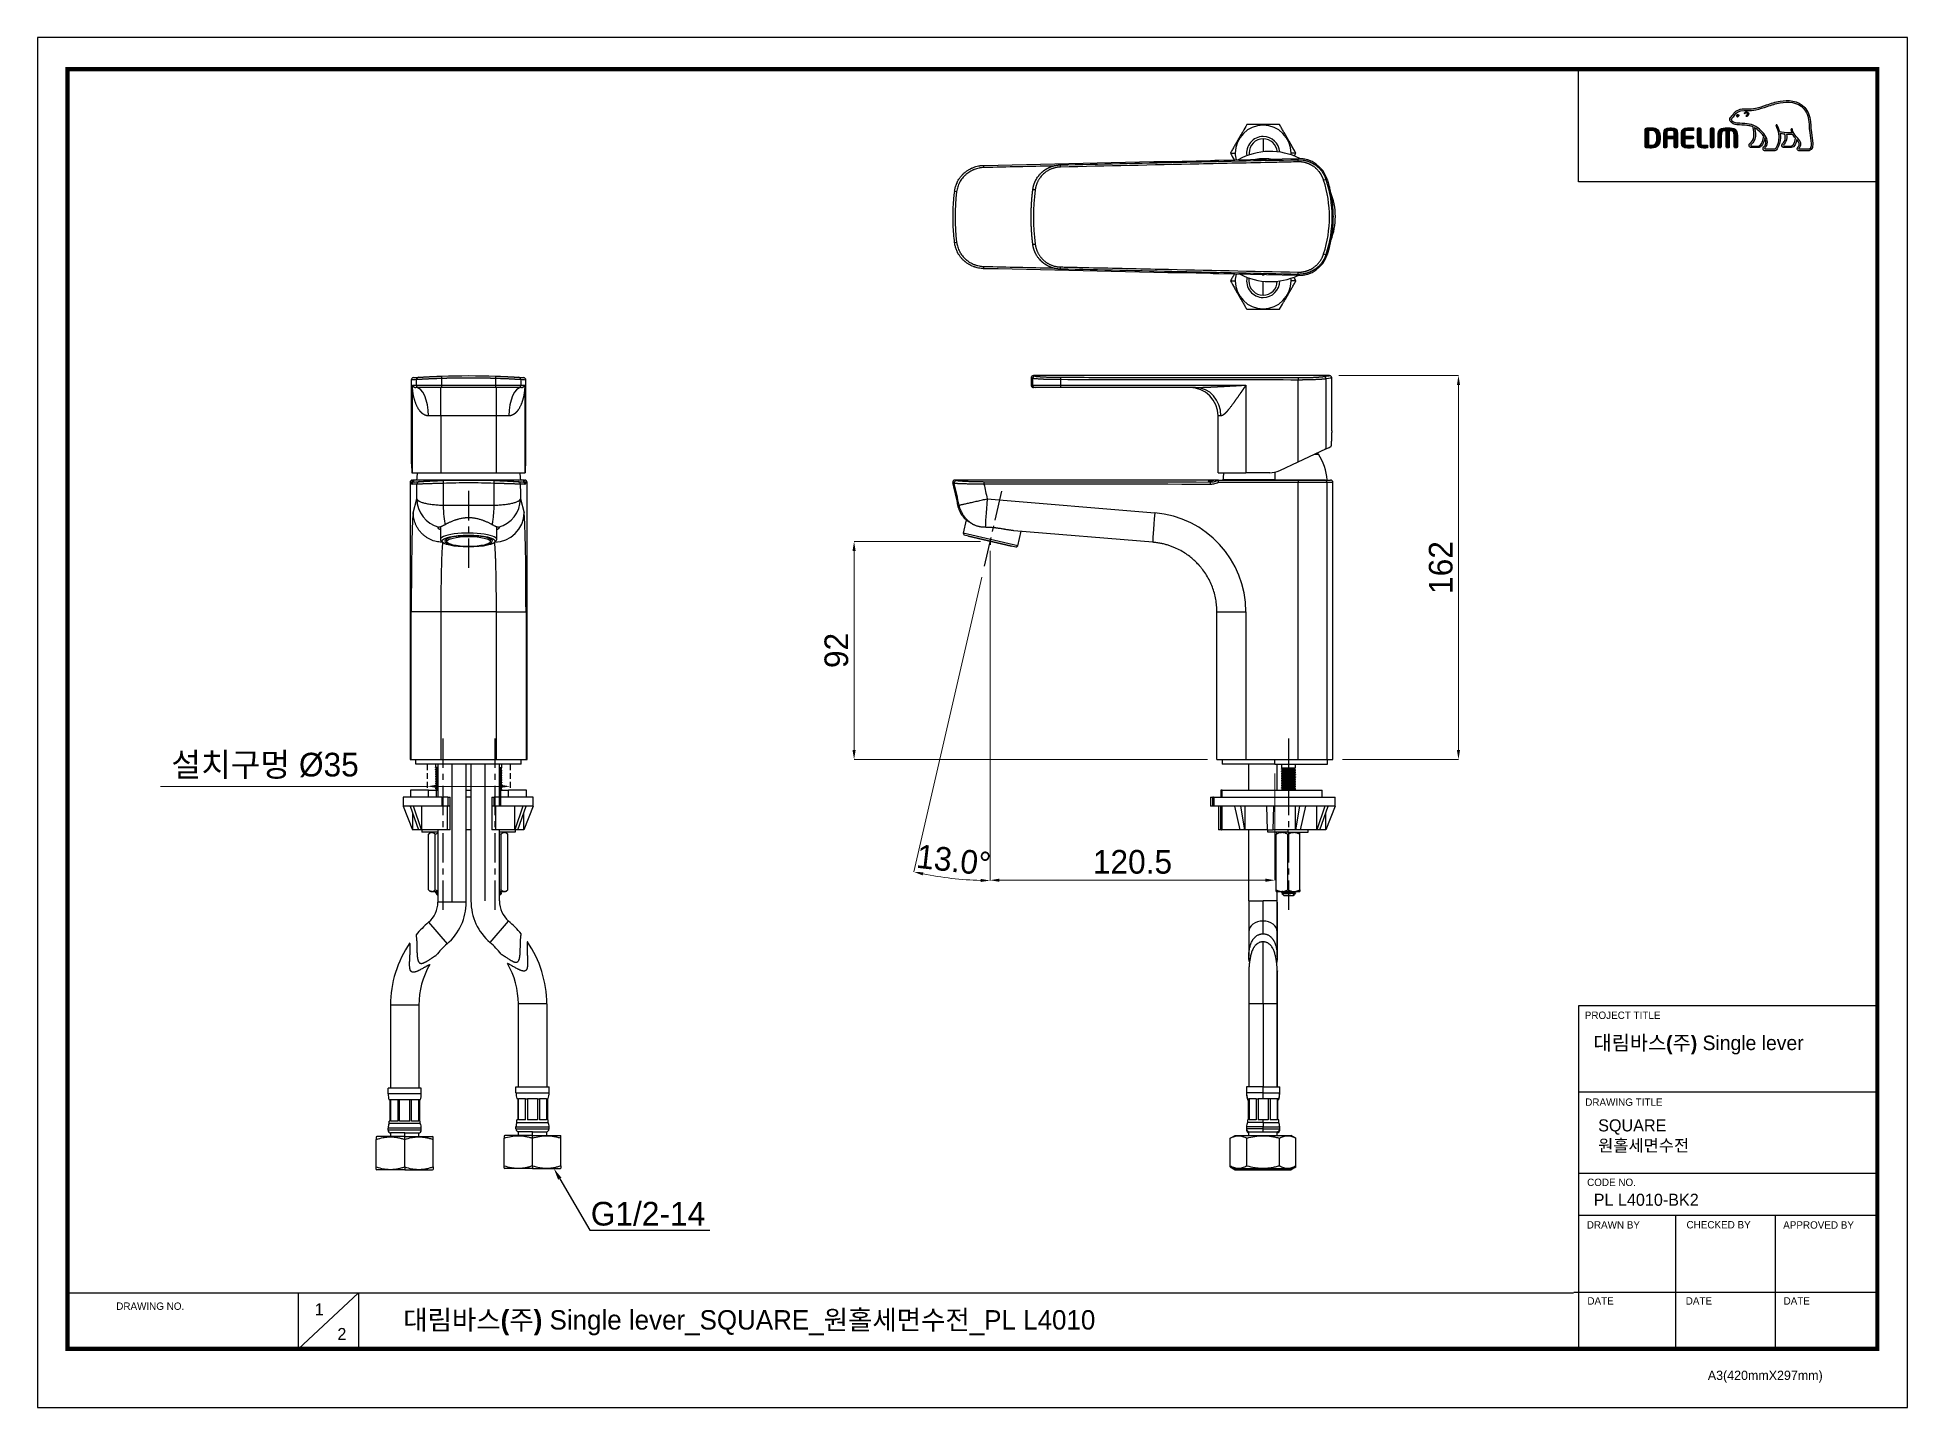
# Model space of a CAD drawing. Extents: x 0 to 790, y 0 to 579.
import ezdxf
from ezdxf import colors
from ezdxf.entities.mleader import LeaderData, LeaderLine
from ezdxf.math import Vec2, Vec3

# ---------------------------------------------------------------- set-up
doc = ezdxf.new("R2010")
doc.units = 0
doc.header["$LTSCALE"] = 10
doc.header["$MEASUREMENT"] = 0
doc.header["$PDMODE"] = 3
doc.header["$PDSIZE"] = -10
doc.linetypes.add('CENTER', pattern=[2, 1.25, -0.25, 0.25, -0.25])
doc.linetypes.add('HIDDEN', pattern=[0.375, 0.25, -0.125])
doc.layers.get('0').update_dxf_attribs({"linetype": 'CONTINUOUS'})
doc.layers.get('DEFPOINTS').update_dxf_attribs({"linetype": 'CONTINUOUS'})
doc.layers.add('1', color=7, linetype='CONTINUOUS')
doc.layers.add('레이어 1', color=7, linetype='CONTINUOUS')
doc.styles.add('Daelim Dimension', font='')
doc.styles.get('Daelim Dimension').set_extended_font_data('나눔고딕')
doc.dimstyles.new('DEFAULT', dxfattribs={"dimscale": 2, "dimtxt": 2, "dimasz": 2, "dimexe": 0, "dimexo": 2, "dimgap": 1, "dimtad": 1, "dimdec": 0, "dimzin": 9, "dimdsep": 46, "dimtxsty": 'Daelim Dimension', "dimcen": 0.5, "dimclrd": 5, "dimclre": 5, "dimclrt": 256, "dimadec": 1, "dimazin": 0, "dimtfac": 1, "dimtdec": 0, "dimtix": 1, "dimtmove": 0, "dimatfit": 3, "dimfxl": 1, "dimtolj": 1, "dimtzin": 1, "dimlwd": 9, "dimlwe": 9, "dimarcsym": 0})

msp = doc.modelspace()

# ---------------------------------------------------------------- texts
at = {"color": 5, "lineweight": -3, "ltscale": 40, "style": 'Daelim Dimension'}
for s, height, p in [('PROJECT TITLE', 3.1171, (653.54, 164.16)), ('DRAWING TITLE', 3.1171, (653.73, 127.47)), ('CODE NO.', 3.117, (654.52, 93.6)), ('DRAWN BY', 3.117, (654.39, 75.63)), ('CHECKED BY', 3.117, (696.51, 75.68)), ('APPROVED BY', 3.1171, (737.35, 75.58)), ('DRAWING NO.', 3.1171, (33.3, 41.29)), ('DATE', 3.117, (654.64, 43.5)), ('DATE', 3.117, (696.18, 43.5)), ('DATE', 3.117, (737.5, 43.5)), ('A3(420mmX297mm)', 3.9341, (705.5, 11.66))]:
    msp.add_text(s, height=height, dxfattribs=at).set_placement(p)
at = {"lineweight": -3, "attachment_point": 1, "style": 'Daelim Dimension'}
for s, insert, char_height, width in [('{\\fPretendard Variable SemiBold|b0|i0|c129|p2;\\C7;대림바스(주)} Single lever', (657.24, 157.12), 6.1103, 98.2071), (' SQUARE\\P 원홀세면수전 ', (657.3, 121.76), 5.101, 85.8447), ('PL L4010-BK2', (657.3, 90.34), 5.101, 85.8447), ('1', (117.12, 44.03), 5.1, 7.119), ('2', (126.69, 33.63), 5.1, 7.119)]:
    msp.add_mtext(s, dxfattribs=dict(at, insert=insert, char_height=char_height, width=width))
at = {"color": 2, "lineweight": -3, "insert": (154.51, 41.16), "char_height": 8.198, "width": 362.8925, "attachment_point": 1, "style": 'Daelim Dimension'}
msp.add_mtext('{\\fPretendard Variable SemiBold|b0|i0|c129|p2;대림바스(주)} Single lever_SQUARE_원홀세면수전_PL L4010', dxfattribs=at)

# ---------------------------------------------------------------- blocks, each defined once
blk = doc.blocks.new('*D4')
at = {"color": 5, "lineweight": 9, "ltscale": 0.5, "transparency": 16777216}
for p, q in [((164.65, 262.41), (51.95, 262.41)), ((164.65, 262.29), (164.65, 262.41)), ((195.65, 262.41), (168.65, 262.41)), ((199.65, 262.29), (199.65, 262.41))]:
    blk.add_line(p, q, dxfattribs=at)
at = {"color": 5, "ltscale": 0.5, "transparency": 16777216}
for points in [[(168.65, 263.08), (168.65, 261.75), (164.65, 262.41)], [(195.65, 263.08), (195.65, 261.75), (199.65, 262.41)]]:
    blk.add_solid(points, dxfattribs=at)
at = {"layer": 'DEFPOINTS', "color": 0, "ltscale": 0.5, "transparency": 16777216}
for p in [(164.65, 266.29), (199.65, 266.29), (199.65, 262.41)]:
    blk.add_point(p, dxfattribs=at)
at = {"color": 7, "lineweight": -3, "ltscale": 0.5, "transparency": 16777216, "insert": (96.14, 271.05), "char_height": 10, "attachment_point": 5, "style": 'Daelim Dimension'}
blk.add_mtext('\\A1;설치구멍 %%C35', dxfattribs=at)
blk = doc.blocks.new('*D0')
at = {"color": 5, "lineweight": 9, "ltscale": 0.5, "transparency": 16777216}
for p, q in [((549.68, 435.89), (600.19, 435.89)), ((600.19, 277.79), (600.19, 431.89)), ((551.18, 273.79), (600.19, 273.79))]:
    blk.add_line(p, q, dxfattribs=at)
at = {"color": 5, "ltscale": 0.5, "transparency": 16777216}
for points in [[(599.53, 431.89), (600.86, 431.89), (600.19, 435.89)], [(599.53, 277.79), (600.86, 277.79), (600.19, 273.79)]]:
    blk.add_solid(points, dxfattribs=at)
at = {"layer": 'DEFPOINTS', "color": 0, "ltscale": 0.5, "transparency": 16777216}
for p in [(545.68, 435.89), (600.19, 435.89), (547.18, 273.79)]:
    blk.add_point(p, dxfattribs=at)
at = {"color": 7, "lineweight": -3, "ltscale": 0.5, "transparency": 16777216, "insert": (592.75, 354.84), "char_height": 10, "attachment_point": 5, "rotation": 90, "style": 'Daelim Dimension'}
blk.add_mtext('\\A1;162', dxfattribs=at)
blk = doc.blocks.new('*D1')
at = {"color": 5, "lineweight": 9, "ltscale": 0.5, "transparency": 16777216}
for p, q in [((402.34, 361.83), (402.34, 222.76)), ((522.68, 267.79), (522.68, 222.76)), ((406.34, 222.76), (518.68, 222.76))]:
    blk.add_line(p, q, dxfattribs=at)
at = {"color": 5, "ltscale": 0.5, "transparency": 16777216}
for points in [[(406.34, 223.42), (406.34, 222.09), (402.34, 222.76)], [(518.68, 223.42), (518.68, 222.09), (522.68, 222.76)]]:
    blk.add_solid(points, dxfattribs=at)
at = {"layer": 'DEFPOINTS', "color": 0, "ltscale": 0.5, "transparency": 16777216}
for p in [(402.34, 365.83), (522.68, 271.79), (522.68, 222.76)]:
    blk.add_point(p, dxfattribs=at)
at = {"color": 7, "lineweight": -3, "ltscale": 0.5, "transparency": 16777216, "insert": (462.51, 230.46), "char_height": 10, "attachment_point": 5, "style": 'Daelim Dimension'}
blk.add_mtext('\\A1;120.5', dxfattribs=at)
blk = doc.blocks.new('*D2')
at = {"color": 5, "lineweight": 9, "ltscale": 0.5, "transparency": 16777216}
for p, q in [((398.34, 365.83), (344.93, 365.83)), ((344.93, 277.79), (344.93, 361.83)), ((494.18, 273.79), (344.93, 273.79))]:
    blk.add_line(p, q, dxfattribs=at)
at = {"color": 5, "ltscale": 0.5, "transparency": 16777216}
for points in [[(344.26, 361.83), (345.6, 361.83), (344.93, 365.83)], [(344.26, 277.79), (345.6, 277.79), (344.93, 273.79)]]:
    blk.add_solid(points, dxfattribs=at)
at = {"layer": 'DEFPOINTS', "color": 0, "ltscale": 0.5, "transparency": 16777216}
for p in [(344.93, 365.83), (402.34, 365.83), (498.18, 273.79)]:
    blk.add_point(p, dxfattribs=at)
at = {"color": 7, "lineweight": -3, "ltscale": 0.5, "transparency": 16777216, "insert": (337.49, 319.81), "char_height": 10, "attachment_point": 5, "rotation": 90, "style": 'Daelim Dimension'}
blk.add_mtext('\\A1;92', dxfattribs=at)
blk = doc.blocks.new('*D3')
at = {"color": 5, "lineweight": 9, "ltscale": 0.5, "transparency": 16777216}
for p, q in [((402.34, 360.36), (402.34, 222.62)), ((398.85, 350.71), (370.13, 226.3))]:
    blk.add_line(p, q, dxfattribs=at)
blk.add_arc((402.34, 365.83), 143.2, 258.60047, 268.39953, dxfattribs=at)
at = {"color": 5, "ltscale": 0.5, "transparency": 16777216}
for points in [[(373.9, 224.8), (374.18, 226.1), (370.13, 226.3)], [(398.35, 223.35), (398.33, 222.01), (402.34, 222.62)]]:
    blk.add_solid(points, dxfattribs=at)
at = {"layer": 'DEFPOINTS', "color": 0, "ltscale": 0.5, "transparency": 16777216}
for p in [(407.24, 387.05), (402.34, 365.83), (402.34, 364.36), (399.75, 354.61), (380.76, 224.26)]:
    blk.add_point(p, dxfattribs=at)
at = {"color": 7, "lineweight": -3, "ltscale": 0.5, "transparency": 16777216, "insert": (387, 231.2), "char_height": 10, "attachment_point": 5, "rotation": 353.5, "style": 'Daelim Dimension'}
blk.add_mtext('\\A1;13.0°', dxfattribs=at)

# ---------------------------------------------------------------- dimensions: what is measured, and where the dimension line sits
at = {"color": 5, "lineweight": -3, "ltscale": 0.5}
dim = msp.add_linear_dim(base=(600.19, 435.89), p1=(547.18, 273.79), p2=(545.68, 435.89), angle=90, text='162', dimstyle='DEFAULT', override={"dimtxt": 5, "dimclrd": 5, "dimclre": 5, "dimclrt": 7}, dxfattribs=at)
dim.commit()
dim.dimension.update_dxf_attribs({"geometry": '*D0', "text_midpoint": (592.75, 354.84)})
dim = msp.add_angular_dim_2l(base=(380.76, 224.26), line1=((407.24, 387.05), (399.75, 354.61)), line2=((402.34, 365.83), (402.34, 364.36)), dimstyle='DEFAULT', override={"dimtxt": 5, "dimclrd": 5, "dimclre": 5, "dimclrt": 7}, dxfattribs=at)
dim.commit()
dim.dimension.update_dxf_attribs({"geometry": '*D3', "text_midpoint": (387, 231.2)})
dim = msp.add_linear_dim(base=(344.93, 365.83), p1=(498.18, 273.79), p2=(402.34, 365.83), angle=90, dimstyle='DEFAULT', override={"dimtxt": 5, "dimclrd": 5, "dimclre": 5, "dimclrt": 7}, dxfattribs=at)
dim.commit()
dim.dimension.update_dxf_attribs({"geometry": '*D2', "text_midpoint": (337.49, 319.81)})
dim = msp.add_linear_dim(base=(522.68, 222.76), p1=(402.34, 365.83), p2=(522.68, 271.79), text='120.5', dimstyle='DEFAULT', override={"dimtxt": 5, "dimclrd": 5, "dimclre": 5, "dimclrt": 7}, dxfattribs=at)
dim.commit()
dim.dimension.update_dxf_attribs({"geometry": '*D1', "text_midpoint": (462.51, 230.46)})
dim = msp.add_linear_dim(base=(199.65, 262.41), p1=(164.65, 266.29), p2=(199.65, 266.29), text='설치구멍 %%C<>', dimstyle='DEFAULT', override={"dimtxt": 5, "dimclrd": 5, "dimclre": 5, "dimclrt": 7}, dxfattribs=at)
dim.commit()
dim.dimension.update_dxf_attribs({"geometry": '*D4', "text_midpoint": (96.14, 262.41), "dimtype": 128})

# ---------------------------------------------------------------- hatches: boundary and pattern name
at = {"layer": '레이어 1'}
h = msp.add_hatch(color=5, dxfattribs=at)
h.dxf.hatch_style = 1
edge = h.paths.add_edge_path(flags=16)
edge.add_spline(control_points=[(748.67, 531.89), (748.33, 531.51), (747.9, 531.5), (747.88, 531.5), (747.88, 531.5), (744.41, 531.5), (744.41, 531.5), (744.29, 531.5), (744.19, 531.53), (744.13, 531.6), (744.07, 531.65), (744.05, 531.73), (744.05, 531.82), (744.05, 532.02), (744.19, 532.2), (744.34, 532.39), (744.48, 532.57), (744.62, 532.74), (744.69, 532.95), (744.88, 533.46), (744.86, 534), (744.64, 534.48), (744.23, 535.35), (743.62, 536.03), (743.03, 536.69), (743.03, 536.69), (742.83, 536.91), (742.83, 536.91), (742.07, 537.77), (741.28, 538.65), (741.22, 539.84), (741.2, 540.08), (741.09, 540.22), (740.94, 540.21), (740.94, 540.21), (740.72, 540.11), (740.71, 540.11), (740.65, 540.04), (740.62, 539.94), (740.62, 539.83), (740.62, 539.83), (740.62, 539.79), (740.62, 539.79), (740.65, 539.35), (740.75, 538.93), (740.93, 538.49), (740.93, 538.49), (740.95, 538.45), (740.95, 538.45), (740.95, 538.45), (740.9, 538.44), (740.9, 538.44), (738.68, 538.36), (736.5, 538.78), (735.86, 538.93), (735.46, 540.52), (734.82, 541.57), (734.8, 541.62), (734.75, 541.7), (734.67, 541.77), (734.59, 541.79), (734.59, 541.79), (734.4, 541.76), (734.38, 541.76), (734.36, 541.73), (734.33, 541.69), (734.26, 541.59), (734.26, 541.59), (734.25, 541.51), (734.25, 541.51), (734.25, 541.51), (734.31, 541.3), (734.31, 541.3), (734.36, 541.22), (735.5, 539.22), (735.5, 536.57), (735.5, 534.94), (735.07, 533.4), (734.22, 531.99), (734.02, 531.65), (733.75, 531.5), (733.36, 531.5), (733.36, 531.5), (729.94, 531.5), (729.94, 531.5), (729.83, 531.5), (729.59, 531.58), (729.59, 531.83), (729.59, 531.96), (729.72, 532.19), (729.93, 532.42), (731.35, 534.01), (730.53, 536.48), (729.17, 538.11), (727.85, 539.68), (725.7, 541.66), (722.94, 542.16), (721.96, 542.33), (720.35, 542.42), (719.05, 542.5), (719.05, 542.5), (717.74, 542.58), (717.74, 542.58), (717.06, 542.63), (715.95, 543.04), (715.61, 543.68), (715.47, 543.95), (715.48, 544.22), (715.66, 544.53), (715.78, 544.72), (715.93, 544.88), (716.13, 545.07), (716.34, 545.29), (716.56, 545.52), (716.74, 545.82), (716.74, 545.82), (716.79, 545.91), (716.79, 545.91), (717.45, 547.17), (718.8, 547.84), (720.83, 547.89), (720.83, 547.89), (721.97, 547.9), (721.97, 547.9), (723.22, 547.91), (724.64, 547.92), (725.8, 548.17), (727.44, 548.52), (729.09, 549.08), (730.54, 549.58), (730.54, 549.58), (730.58, 549.59), (730.58, 549.59), (732.38, 550.21), (734.23, 550.84), (736.13, 551.15), (739.17, 551.65), (743.34, 551.63), (745.96, 548.69), (747.17, 547.33), (747.92, 545.45), (748.18, 543.12), (748.18, 543.12), (748.17, 543.12), (748.16, 543.13), (748.18, 543.08), (748.2, 542.82), (748.31, 541.34), (748.34, 540.62), (748.37, 539.88), (748.56, 538.51), (748.56, 538.51), (749.09, 533.93), (749.09, 533.93), (749.09, 533.93), (749.12, 533.37), (749.12, 533.37), (749.12, 532.71), (748.97, 532.21), (748.67, 531.89)], knot_values=[0, 0, 0, 0, 1, 1, 1, 2, 2, 2, 3, 3, 3, 4, 4, 4, 5, 5, 5, 6, 6, 6, 7, 7, 7, 8, 8, 8, 9, 9, 9, 10, 10, 10, 11, 11, 11, 12, 12, 12, 13, 13, 13, 14, 14, 14, 15, 15, 15, 16, 16, 16, 17, 17, 17, 18, 18, 18, 19, 19, 19, 20, 20, 20, 21, 21, 21, 22, 22, 22, 23, 23, 23, 24, 24, 24, 25, 25, 25, 26, 26, 26, 27, 27, 27, 28, 28, 28, 29, 29, 29, 30, 30, 30, 31, 31, 31, 32, 32, 32, 33, 33, 33, 34, 34, 34, 35, 35, 35, 36, 36, 36, 37, 37, 37, 38, 38, 38, 39, 39, 39, 40, 40, 40, 41, 41, 41, 42, 42, 42, 43, 43, 43, 44, 44, 44, 45, 45, 45, 46, 46, 46, 47, 47, 47, 48, 48, 48, 49, 49, 49, 50, 50, 50, 51, 51, 51, 52, 52, 52, 53, 53, 53, 53], degree=3, periodic=0)
edge = h.paths.add_edge_path(flags=16)
edge.add_spline(control_points=[(740.67, 532.88), (740.67, 532.88), (737.84, 532.88), (737.84, 532.88), (737.63, 532.88), (737.47, 533.04), (737.47, 533.26), (737.47, 533.41), (737.6, 533.59), (737.72, 533.72), (738.29, 534.27), (738.88, 535.03), (738.88, 536.47), (738.88, 536.47), (738.84, 537.12), (738.84, 537.13), (738.84, 537.13), (738.74, 537.76), (738.74, 537.76), (738.74, 537.76), (738.73, 537.8), (738.73, 537.8), (738.73, 537.8), (738.77, 537.8), (738.77, 537.8), (739.3, 537.76), (740.33, 537.7), (741.31, 537.75), (741.55, 537.35), (741.95, 536.85), (742.54, 536.17), (742.51, 535.83), (742.23, 532.88), (740.67, 532.88)], knot_values=[0, 0, 0, 0, 1, 1, 1, 2, 2, 2, 3, 3, 3, 4, 4, 4, 5, 5, 5, 6, 6, 6, 7, 7, 7, 8, 8, 8, 9, 9, 9, 10, 10, 10, 11, 11, 11, 11], degree=3, periodic=0)
edge = h.paths.add_edge_path(flags=16)
edge.add_spline(control_points=[(726.49, 532.88), (726.49, 532.88), (724.01, 532.88), (724.01, 532.88), (723.82, 532.88), (723.62, 533.03), (723.62, 533.26), (723.62, 533.39), (723.74, 533.56), (723.95, 533.73), (724.58, 534.23), (725.53, 534.99), (725.63, 537.08), (725.63, 537.08), (725.65, 537.65), (725.65, 537.65), (725.65, 538.54), (725.44, 539.61), (725.25, 540.57), (725.25, 540.57), (725.22, 540.67), (725.22, 540.67), (725.22, 540.67), (725.3, 540.6), (725.3, 540.6), (725.67, 540.38), (727.69, 539), (729.13, 536.97), (729.01, 536.01), (728.47, 532.88), (726.49, 532.88)], knot_values=[0, 0, 0, 0, 1, 1, 1, 2, 2, 2, 3, 3, 3, 4, 4, 4, 5, 5, 5, 6, 6, 6, 7, 7, 7, 8, 8, 8, 9, 9, 9, 10, 10, 10, 10], degree=3, periodic=0)
edge = h.paths.add_edge_path()
edge.add_spline(control_points=[(749.79, 534), (749.79, 534), (749.26, 538.61), (749.26, 538.61), (749.06, 539.98), (749.04, 540.72), (749.01, 541.37), (749.01, 541.37), (748.88, 543.19), (748.88, 543.19), (748.6, 545.67), (747.8, 547.68), (746.49, 549.15), (743.65, 552.34), (739.23, 552.37), (736.01, 551.84), (734.04, 551.52), (732.16, 550.87), (730.34, 550.25), (730.34, 550.25), (730.28, 550.23), (730.28, 550.23), (728.86, 549.74), (727.24, 549.19), (725.65, 548.85), (724.57, 548.62), (723.2, 548.61), (722, 548.6), (722, 548.6), (720.8, 548.59), (720.8, 548.59), (718.51, 548.53), (716.95, 547.74), (716.16, 546.23), (716.16, 546.23), (716.13, 546.16), (716.13, 546.16), (716, 545.94), (715.8, 545.74), (715.63, 545.57), (715.44, 545.38), (715.22, 545.16), (715.06, 544.88), (714.89, 544.6), (714.81, 544.32), (714.81, 544.04), (714.81, 543.81), (714.87, 543.58), (714.99, 543.36), (715.47, 542.44), (716.86, 541.94), (717.69, 541.88), (717.69, 541.88), (718.91, 541.8), (718.94, 541.8), (720.16, 541.73), (721.84, 541.64), (722.81, 541.46), (723.38, 541.36), (724.03, 541.16), (724.63, 540.88), (724.67, 540.72), (724.98, 539.34), (724.98, 537.65), (724.98, 537.65), (724.97, 537.11), (724.97, 537.11), (724.88, 535.32), (724.1, 534.7), (723.53, 534.24), (723.47, 534.19), (722.96, 533.77), (722.92, 533.26), (722.9, 532.98), (722.98, 532.71), (723.16, 532.53), (723.34, 532.32), (723.63, 532.22), (724.01, 532.22), (724.01, 532.22), (726.49, 532.22), (726.49, 532.22), (728.35, 532.22), (729.26, 534.22), (729.54, 536.09), (729.54, 536.09), (729.55, 536.35), (729.55, 536.35), (729.55, 536.35), (729.63, 536.22), (729.63, 536.22), (729.86, 535.69), (730.01, 535.06), (730.01, 534.58), (730.01, 533.91), (729.8, 533.33), (729.41, 532.89), (729.31, 532.79), (728.81, 532.28), (728.81, 531.76), (728.81, 531.76), (728.82, 531.68), (728.82, 531.68), (728.89, 531.07), (729.38, 530.8), (729.83, 530.8), (729.83, 530.8), (733.36, 530.8), (733.36, 530.8), (733.99, 530.8), (734.5, 531.09), (734.83, 531.63), (735.72, 533.12), (736.18, 534.73), (736.18, 536.43), (736.18, 536.96), (736.13, 537.53), (736.03, 538.12), (736.03, 538.12), (736.02, 538.16), (736.02, 538.16), (736.02, 538.16), (736.07, 538.15), (736.07, 538.15), (736.49, 538.07), (737.17, 537.95), (738.02, 537.86), (738.02, 537.86), (738.04, 537.86), (738.04, 537.86), (738.04, 537.86), (738.15, 537.21), (738.15, 537.21), (738.15, 537.21), (738.18, 537.06), (738.18, 537.06), (738.18, 537.06), (738.21, 536.49), (738.21, 536.49), (738.21, 535.11), (737.59, 534.52), (737.26, 534.2), (737.25, 534.19), (736.78, 533.72), (736.73, 533.3), (736.73, 533.3), (736.72, 533.17), (736.72, 533.17), (736.72, 533.04), (736.75, 532.78), (736.98, 532.54), (737.19, 532.32), (737.5, 532.22), (737.92, 532.22), (737.92, 532.22), (740.67, 532.22), (740.67, 532.22), (742.33, 532.22), (742.84, 534.34), (743.04, 535.53), (743.04, 535.53), (743.05, 535.65), (743.05, 535.65), (743.05, 535.65), (743.11, 535.56), (743.11, 535.56), (743.5, 535.07), (743.84, 534.52), (744, 534.18), (744.08, 534.01), (744.13, 533.81), (744.13, 533.61), (744.13, 533.61), (744.07, 533.22), (744.07, 533.22), (744, 533), (743.86, 532.8), (743.71, 532.61), (743.5, 532.33), (743.28, 532.05), (743.28, 531.7), (743.28, 531.7), (743.3, 531.51), (743.3, 531.51), (743.4, 531.05), (743.77, 530.8), (744.35, 530.8), (744.35, 530.8), (747.88, 530.8), (747.88, 530.8), (747.95, 530.8), (748.64, 530.82), (749.18, 531.4), (749.61, 531.87), (749.82, 532.51), (749.82, 533.36), (749.82, 533.36), (749.79, 534), (749.79, 534)], knot_values=[0, 0, 0, 0, 1, 1, 1, 2, 2, 2, 3, 3, 3, 4, 4, 4, 5, 5, 5, 6, 6, 6, 7, 7, 7, 8, 8, 8, 9, 9, 9, 10, 10, 10, 11, 11, 11, 12, 12, 12, 13, 13, 13, 14, 14, 14, 15, 15, 15, 16, 16, 16, 17, 17, 17, 18, 18, 18, 19, 19, 19, 20, 20, 20, 21, 21, 21, 22, 22, 22, 23, 23, 23, 24, 24, 24, 25, 25, 25, 26, 26, 26, 27, 27, 27, 28, 28, 28, 29, 29, 29, 30, 30, 30, 31, 31, 31, 32, 32, 32, 33, 33, 33, 34, 34, 34, 35, 35, 35, 36, 36, 36, 37, 37, 37, 38, 38, 38, 39, 39, 39, 40, 40, 40, 41, 41, 41, 42, 42, 42, 43, 43, 43, 44, 44, 44, 45, 45, 45, 46, 46, 46, 47, 47, 47, 48, 48, 48, 49, 49, 49, 50, 50, 50, 51, 51, 51, 52, 52, 52, 53, 53, 53, 54, 54, 54, 55, 55, 55, 56, 56, 56, 57, 57, 57, 58, 58, 58, 59, 59, 59, 60, 60, 60, 61, 61, 61, 62, 62, 62, 63, 63, 63, 64, 64, 64, 65, 65, 65, 66, 66, 66, 66], degree=3, periodic=0)
edge = h.paths.add_edge_path(flags=0)
edge.add_spline(control_points=[(717.63, 545.9), (717.63, 545.9), (718.15, 546.14), (718.78, 545.89), (718.78, 545.89), (718.86, 545.86), (718.76, 545.71), (718.45, 545.3), (718.14, 545.21), (718.14, 545.21), (718.14, 545.21), (717.92, 545.13), (717.8, 545.28), (717.55, 545.57), (717.54, 545.74), (717.54, 545.74), (717.54, 545.74), (717.51, 545.87), (717.63, 545.9)], knot_values=[0, 0, 0, 0, 1, 1, 1, 2, 2, 2, 3, 3, 3, 4, 4, 4, 5, 5, 5, 6, 6, 6, 6], degree=3, periodic=0)
edge = h.paths.add_edge_path(flags=0)
edge.add_spline(control_points=[(721.02, 546.85), (720.94, 546.76), (720.94, 546.62), (721.02, 546.55), (721.1, 546.48), (721.24, 546.5), (721.31, 546.58), (721.35, 546.62), (721.78, 547.12), (722.14, 546.87), (722.27, 546.77), (722.33, 546.64), (722.31, 546.46), (722.28, 546.18), (722.03, 545.86), (721.86, 545.76), (721.77, 545.7), (721.7, 545.57), (721.75, 545.47), (721.79, 545.37), (721.92, 545.34), (722.02, 545.39), (722.33, 545.54), (722.71, 546.02), (722.76, 546.48), (722.8, 546.79), (722.66, 547.05), (722.41, 547.22), (721.86, 547.61), (721.25, 547.09), (721.02, 546.85)], knot_values=[0, 0, 0, 0, 1, 1, 1, 2, 2, 2, 3, 3, 3, 4, 4, 4, 5, 5, 5, 6, 6, 6, 7, 7, 7, 8, 8, 8, 9, 9, 9, 10, 10, 10, 10], degree=3, periodic=0)
edge = h.paths.add_edge_path(flags=0)
edge.add_spline(control_points=[(720.95, 546.47), (720.95, 546.47), (720.95, 546.47), (720.95, 546.47), (720.95, 546.47), (720.95, 546.47), (720.95, 546.47)], knot_values=[0, 0, 0, 0, 1, 1, 1, 2, 2, 2, 2], degree=3, periodic=0)
h = msp.add_hatch(color=5, dxfattribs=at)
h.dxf.hatch_style = 2
edge = h.paths.add_edge_path()
edge.add_spline(control_points=[(717.63, 545.9), (717.63, 545.9), (718.15, 546.14), (718.78, 545.89), (718.78, 545.89), (718.86, 545.86), (718.76, 545.71), (718.45, 545.3), (718.14, 545.21), (718.14, 545.21), (718.14, 545.21), (717.92, 545.13), (717.8, 545.28), (717.55, 545.57), (717.54, 545.74), (717.54, 545.74), (717.54, 545.74), (717.51, 545.87), (717.63, 545.9)], knot_values=[0, 0, 0, 0, 1, 1, 1, 2, 2, 2, 3, 3, 3, 4, 4, 4, 5, 5, 5, 6, 6, 6, 6], degree=3, periodic=0)
h = msp.add_hatch(color=5, dxfattribs=at)
h.dxf.hatch_style = 2
edge = h.paths.add_edge_path()
edge.add_spline(control_points=[(721.02, 546.85), (720.94, 546.76), (720.94, 546.62), (721.02, 546.55), (721.1, 546.48), (721.24, 546.5), (721.31, 546.58), (721.35, 546.62), (721.78, 547.12), (722.14, 546.87), (722.27, 546.77), (722.33, 546.64), (722.31, 546.46), (722.28, 546.18), (722.03, 545.86), (721.86, 545.76), (721.77, 545.7), (721.7, 545.57), (721.75, 545.47), (721.79, 545.37), (721.92, 545.34), (722.02, 545.39), (722.33, 545.54), (722.71, 546.02), (722.76, 546.48), (722.8, 546.79), (722.66, 547.05), (722.41, 547.22), (721.86, 547.61), (721.25, 547.09), (721.02, 546.85)], knot_values=[0, 0, 0, 0, 1, 1, 1, 2, 2, 2, 3, 3, 3, 4, 4, 4, 5, 5, 5, 6, 6, 6, 7, 7, 7, 8, 8, 8, 9, 9, 9, 10, 10, 10, 10], degree=3, periodic=0)
h = msp.add_hatch(color=5, dxfattribs=at)
h.dxf.hatch_style = 2
edge = h.paths.add_edge_path()
edge.add_spline(control_points=[(683.97, 535.57), (683.97, 533.96), (683.24, 533.18), (681.73, 533.18), (681.73, 533.18), (680.69, 533.2), (680.43, 533.2), (680.43, 533.2), (680.43, 539.37), (680.43, 539.37), (680.96, 539.42), (681.72, 539.43), (681.73, 539.43), (683.28, 539.43), (683.97, 538.7), (683.97, 537.04), (683.97, 537.04), (683.97, 535.57), (683.97, 535.57)], knot_values=[0, 0, 0, 0, 1, 1, 1, 2, 2, 2, 3, 3, 3, 4, 4, 4, 5, 5, 5, 6, 6, 6, 6], degree=3, periodic=0)
edge = h.paths.add_edge_path()
edge.add_spline(control_points=[(681.73, 540.59), (680.89, 540.59), (679.8, 540.54), (679.44, 540.48), (679.22, 540.45), (679.08, 540.28), (679.08, 540.06), (679.08, 540.06), (679.08, 532.55), (679.08, 532.55), (679.08, 532.32), (679.22, 532.16), (679.46, 532.13), (679.79, 532.07), (680.88, 532.02), (681.73, 532.02), (684.07, 532.02), (685.31, 533.25), (685.31, 535.57), (685.31, 535.57), (685.31, 537.04), (685.31, 537.04), (685.31, 539.36), (684.07, 540.59), (681.73, 540.59)], knot_values=[0, 0, 0, 0, 1, 1, 1, 2, 2, 2, 3, 3, 3, 4, 4, 4, 5, 5, 5, 6, 6, 6, 7, 7, 7, 8, 8, 8, 8], degree=3, periodic=0)
h = msp.add_hatch(color=5, dxfattribs=at)
h.dxf.hatch_style = 2
edge = h.paths.add_edge_path()
edge.add_spline(control_points=[(691.35, 537.05), (691.35, 537.05), (688.19, 537.05), (688.19, 537.05), (688.19, 537.17), (688.19, 538.18), (688.19, 538.18), (688.19, 539.23), (688.5, 539.41), (689.44, 539.41), (689.44, 539.41), (690.1, 539.41), (690.1, 539.41), (691.04, 539.41), (691.35, 539.23), (691.35, 538.18), (691.35, 538.18), (691.35, 537.17), (691.35, 537.05)], knot_values=[0, 0, 0, 0, 1, 1, 1, 2, 2, 2, 3, 3, 3, 4, 4, 4, 5, 5, 5, 6, 6, 6, 6], degree=3, periodic=0)
edge = h.paths.add_edge_path()
edge.add_spline(control_points=[(690.1, 540.59), (690.1, 540.59), (689.44, 540.59), (689.44, 540.59), (687.65, 540.59), (686.86, 539.85), (686.86, 538.18), (686.86, 538.18), (686.86, 532.47), (686.86, 532.47), (686.86, 532.26), (687.02, 532.09), (687.21, 532.09), (687.21, 532.09), (687.84, 532.09), (687.84, 532.09), (688.06, 532.09), (688.19, 532.28), (688.19, 532.47), (688.19, 532.47), (688.19, 535.75), (688.19, 535.88), (688.19, 535.88), (691.35, 535.88), (691.35, 535.88), (691.35, 535.75), (691.35, 532.47), (691.35, 532.47), (691.35, 532.26), (691.51, 532.09), (691.71, 532.09), (691.71, 532.09), (692.33, 532.09), (692.33, 532.09), (692.54, 532.09), (692.69, 532.29), (692.69, 532.47), (692.69, 532.47), (692.69, 538.18), (692.69, 538.18), (692.69, 539.85), (691.89, 540.59), (690.1, 540.59)], knot_values=[0, 0, 0, 0, 1, 1, 1, 2, 2, 2, 3, 3, 3, 4, 4, 4, 5, 5, 5, 6, 6, 6, 7, 7, 7, 8, 8, 8, 9, 9, 9, 10, 10, 10, 11, 11, 11, 12, 12, 12, 13, 13, 13, 14, 14, 14, 14], degree=3, periodic=0)
h = msp.add_hatch(color=5, dxfattribs=at)
h.dxf.hatch_style = 2
edge = h.paths.add_edge_path()
edge.add_spline(control_points=[(694.39, 538.41), (694.39, 538.41), (694.39, 534.2), (694.39, 534.2), (694.39, 532.73), (695.23, 532.02), (696.96, 532.02), (697.72, 532.02), (698.76, 532.03), (699.17, 532.07), (699.17, 532.07), (699.38, 532.09), (699.38, 532.09), (699.38, 532.09), (699.44, 532.1), (699.44, 532.1), (699.44, 532.1), (699.44, 533.22), (699.44, 533.22), (699.44, 533.22), (696.97, 533.22), (696.97, 533.22), (695.73, 533.22), (695.73, 533.57), (695.73, 534.2), (695.73, 534.2), (695.73, 535.76), (695.73, 535.88), (695.86, 535.88), (699.05, 535.88), (699.05, 535.88), (699.26, 535.88), (699.43, 536.05), (699.43, 536.25), (699.43, 536.25), (699.43, 536.67), (699.43, 536.67), (699.43, 536.88), (699.26, 537.04), (699.05, 537.04), (699.05, 537.04), (695.86, 537.04), (695.73, 537.04), (695.73, 537.16), (695.73, 538.41), (695.73, 538.41), (695.73, 539.04), (695.73, 539.39), (696.97, 539.39), (696.97, 539.39), (699.43, 539.38), (699.43, 539.38), (699.43, 539.38), (699.43, 540.5), (699.43, 540.5), (699.43, 540.5), (699.17, 540.53), (699.17, 540.53), (698.69, 540.57), (697.57, 540.59), (696.96, 540.59), (695.23, 540.59), (694.39, 539.88), (694.39, 538.41)], knot_values=[0, 0, 0, 0, 1, 1, 1, 2, 2, 2, 3, 3, 3, 4, 4, 4, 5, 5, 5, 6, 6, 6, 7, 7, 7, 8, 8, 8, 9, 9, 9, 10, 10, 10, 11, 11, 11, 12, 12, 12, 13, 13, 13, 14, 14, 14, 15, 15, 15, 16, 16, 16, 17, 17, 17, 18, 18, 18, 19, 19, 19, 20, 20, 20, 21, 21, 21, 21], degree=3, periodic=0)
h = msp.add_hatch(color=5, dxfattribs=at)
h.dxf.hatch_style = 2
edge = h.paths.add_edge_path()
edge.add_spline(control_points=[(701.58, 540.52), (701.37, 540.52), (701.2, 540.35), (701.2, 540.14), (701.2, 540.14), (701.2, 534.2), (701.2, 534.2), (701.2, 532.27), (702.52, 532.02), (703.67, 532.02), (704.51, 532.02), (704.73, 532.05), (704.98, 532.1), (704.98, 532.1), (705.13, 532.12), (705.13, 532.12), (705.12, 532.12), (705.32, 532.14), (705.32, 532.14), (705.32, 532.14), (705.38, 532.15), (705.38, 532.15), (705.38, 532.15), (705.38, 533.22), (705.38, 533.22), (705.38, 533.22), (703.68, 533.22), (703.68, 533.22), (702.54, 533.22), (702.54, 533.65), (702.54, 534.07), (702.54, 534.07), (702.54, 540.14), (702.54, 540.14), (702.54, 540.35), (702.36, 540.52), (702.16, 540.52), (702.16, 540.52), (701.58, 540.52), (701.58, 540.52)], knot_values=[0, 0, 0, 0, 1, 1, 1, 2, 2, 2, 3, 3, 3, 4, 4, 4, 5, 5, 5, 6, 6, 6, 7, 7, 7, 8, 8, 8, 9, 9, 9, 10, 10, 10, 11, 11, 11, 12, 12, 12, 13, 13, 13, 13], degree=3, periodic=0)
h = msp.add_hatch(color=5, dxfattribs=at)
h.dxf.hatch_style = 2
edge = h.paths.add_edge_path()
edge.add_spline(control_points=[(707.03, 540.52), (706.81, 540.52), (706.68, 540.33), (706.68, 540.15), (706.68, 540.15), (706.68, 532.47), (706.68, 532.47), (706.68, 532.26), (706.84, 532.09), (707.03, 532.09), (707.03, 532.09), (707.66, 532.09), (707.66, 532.09), (707.88, 532.09), (708.01, 532.28), (708.01, 532.47), (708.01, 532.47), (708.01, 540.15), (708.01, 540.15), (708.01, 540.36), (707.86, 540.52), (707.66, 540.52), (707.66, 540.52), (707.03, 540.52), (707.03, 540.52)], knot_values=[0, 0, 0, 0, 1, 1, 1, 2, 2, 2, 3, 3, 3, 4, 4, 4, 5, 5, 5, 6, 6, 6, 7, 7, 7, 8, 8, 8, 8], degree=3, periodic=0)
h = msp.add_hatch(color=5, dxfattribs=at)
h.dxf.hatch_style = 2
edge = h.paths.add_edge_path()
edge.add_spline(control_points=[(709.81, 537.2), (709.81, 537.2), (709.81, 532.47), (709.81, 532.47), (709.81, 532.26), (709.97, 532.09), (710.17, 532.09), (710.17, 532.09), (710.8, 532.09), (710.8, 532.09), (711.03, 532.09), (711.16, 532.28), (711.16, 532.47), (711.16, 532.47), (711.16, 537.08), (711.16, 537.08), (711.16, 539.12), (711.51, 539.31), (713.23, 539.32), (713.23, 539.19), (713.23, 532.47), (713.23, 532.47), (713.23, 532.25), (713.38, 532.09), (713.58, 532.09), (713.58, 532.09), (714.2, 532.09), (714.2, 532.09), (714.43, 532.09), (714.56, 532.28), (714.56, 532.47), (714.56, 532.47), (714.56, 539.17), (714.56, 539.3), (715.37, 539.3), (715.93, 539.24), (716.24, 538.93), (716.56, 538.61), (716.62, 538.01), (716.62, 537.08), (716.62, 537.08), (716.62, 532.47), (716.62, 532.47), (716.62, 532.26), (716.79, 532.09), (716.98, 532.09), (716.98, 532.09), (717.62, 532.09), (717.62, 532.09), (717.84, 532.09), (717.98, 532.29), (717.98, 532.47), (717.98, 532.47), (717.98, 537.2), (717.98, 537.2), (717.98, 540.07), (716.96, 540.55), (713.9, 540.55), (710.83, 540.55), (709.81, 540.07), (709.81, 537.2)], knot_values=[0, 0, 0, 0, 1, 1, 1, 2, 2, 2, 3, 3, 3, 4, 4, 4, 5, 5, 5, 6, 6, 6, 7, 7, 7, 8, 8, 8, 9, 9, 9, 10, 10, 10, 11, 11, 11, 12, 12, 12, 13, 13, 13, 14, 14, 14, 15, 15, 15, 16, 16, 16, 17, 17, 17, 18, 18, 18, 19, 19, 19, 20, 20, 20, 20], degree=3, periodic=0)

# ---------------------------------------------------------------- linework, layer by layer
at = {"color": 5, "lineweight": -3, "ltscale": 0.5}
for p, q in [((650.86, 517.77), (650.86, 565.32)), ((650.86, 169.65), (650.86, 24.02))]:
    msp.add_line(p, q, dxfattribs=at)
at = {"color": 5}
msp.add_line((726.38, 532.22), (726.38, 532.22), dxfattribs=at)
at = {"color": 5, "lineweight": -3, "ltscale": 40}
for p, q in [((777.1, 517.77), (650.86, 517.77)), ((777.1, 169.65), (650.86, 169.65)), ((777.1, 133.17), (650.86, 133.17)), ((777.1, 133.17), (650.86, 133.17)), ((777.1, 98.84), (650.86, 98.84)), ((777.1, 98.84), (650.86, 98.84)), ((777.1, 81.14), (650.86, 81.14)), ((777.1, 81.14), (650.86, 81.14)), ((691.87, 81.14), (691.87, 24.78)), ((733.95, 81.14), (733.95, 24.78)), ((110.19, 48.49), (110.19, 24.69)), ((110.19, 48.49), (110.19, 24.69)), ((135.67, 48.49), (110.19, 24.69)), ((135.67, 48.49), (110.19, 24.69)), ((135.67, 48.49), (135.67, 24.69)), ((135.67, 48.49), (135.67, 24.69)), ((777.1, 48.58), (648.87, 48.58)), ((777.1, 48.58), (651.85, 48.58)), ((777.1, 24.78), (668.91, 24.78))]:
    msp.add_line(p, q, dxfattribs=at)
at = {"lineweight": -3, "ltscale": 0.5}
for p, q in [((402.34, 365.83), (402.34, 364.36)), ((519.68, 242.99), (519.68, 243.99))]:
    msp.add_line(p, q, dxfattribs=at)
at = {"color": 7, "linetype": 'HIDDEN', "lineweight": -3}
for p, q in [((164.65, 271.79), (164.65, 260.79)), ((199.65, 271.79), (199.65, 260.79))]:
    msp.add_line(p, q, dxfattribs=at)
at = {"color": 5, "lineweight": -3}
msp.add_line((12.7, 48.49), (648.72, 48.49), dxfattribs=at)
at = {"lineweight": -3, "ltscale": 0.5}
msp.add_lwpolyline([(0, 0), (789.88, 0), (789.88, 578.76), (0, 578.76)], close=True, dxfattribs=at)
at = {"color": 5, "linetype": 'ByBlock', "lineweight": -3, "const_width": 1.82}
msp.add_lwpolyline([(12.7, 24.78), (777.1, 24.78), (777.1, 565.32), (12.7, 565.32)], close=True, dxfattribs=at)
at = {"layer": '1', "color": 7, "linetype": 'Continuous', "lineweight": -3}
for p, q in [((503.85, 529.9), (505.93, 529.9)), ((511.74, 529.9), (511.74, 529.09)), ((517.74, 535.9), (517.74, 530.43)), ((531.56, 529.9), (529.48, 529.9)), ((498.98, 526.88), (532.49, 527.61)), ((532.5, 527.12), (532.49, 527.61)), ((544.68, 518.87), (544.21, 518.73)), ((544.68, 486.92), (544.21, 487.06)), ((532.49, 478.18), (498.98, 478.91)), ((503.85, 475.9), (505.93, 475.9)), ((511.67, 477.12), (511.67, 475.9)), ((517.67, 469.9), (517.67, 475.76)), ((531.56, 475.9), (529.48, 475.9)), ((532.49, 478.18), (532.5, 478.67)), ((170.62, 434.68), (170.62, 431.89)), ((193.64, 431.89), (193.64, 434.68)), ((420.4, 431.89), (420.4, 434.68)), ((544.18, 434.51), (544.18, 404.91)), ((157.91, 434.04), (157.91, 399.58)), ((157.92, 434.04), (157.91, 434.04)), ((157.92, 434.04), (157.92, 399.46)), ((158.4, 394.89), (158.4, 431.89)), ((158.4, 431.89), (160.1, 431.89)), ((161.1, 430.89), (159.86, 430.89)), ((160.1, 431.89), (160.1, 434.19)), ((160.1, 431.89), (170.62, 431.89)), ((170.74, 430.89), (161.1, 430.89)), ((170.39, 418.89), (170.39, 430.89)), ((203.16, 430.89), (193.52, 430.89)), ((193.64, 431.89), (204.16, 431.89)), ((193.87, 418.89), (193.87, 430.89)), ((204.4, 430.89), (203.16, 430.89)), ((204.16, 434.19), (204.16, 431.89)), ((204.16, 431.89), (205.86, 431.89)), ((205.86, 431.89), (205.86, 394.89)), ((206.34, 399.46), (206.34, 434.04)), ((206.35, 399.58), (206.35, 434.04)), ((420.4, 431.89), (432.04, 431.89)), ((432.07, 430.89), (421.39, 430.89)), ((432.04, 434.19), (432.04, 431.89)), ((432.04, 431.89), (510.42, 431.89)), ((489.11, 430.89), (432.07, 430.89)), ((510.42, 431.89), (510.42, 394.89)), ((532.48, 399.46), (532.48, 434.04)), ((170.39, 418.89), (165.13, 418.89)), ((170.39, 418.89), (170.39, 394.89)), ((193.87, 418.89), (170.39, 418.89)), ((193.87, 394.89), (193.87, 418.89)), ((199.13, 418.89), (193.87, 418.89)), ((498.68, 394.89), (498.68, 418.89)), ((499.9, 418.89), (498.68, 418.89)), ((532.48, 399.46), (544.18, 404.91)), ((539.84, 402.89), (540.66, 402.89)), ((546.57, 409.39), (546.57, 408.24)), ((157.92, 399.46), (158.09, 395.83)), ((206.17, 395.83), (206.34, 399.46)), ((522.68, 395.14), (522.68, 391.89)), ((524.69, 395.83), (532.48, 399.46)), ((539.35, 402.66), (541.08, 402.66)), ((157.41, 390.79), (157.41, 273.79)), ((157.41, 390.79), (157.42, 390.79)), ((158.15, 390.79), (157.42, 390.79)), ((157.42, 390.79), (157.42, 273.79)), ((158.18, 394.89), (158.4, 394.89)), ((158.4, 394.89), (170.39, 394.89)), ((158.42, 391.79), (159.15, 391.79)), ((162.03, 391.79), (162.13, 391.89)), ((170.39, 394.89), (193.87, 394.89)), ((193.87, 394.89), (205.86, 394.89)), ((202.23, 391.79), (202.13, 391.89)), ((205.1, 391.79), (205.84, 391.79)), ((206.08, 394.89), (205.86, 394.89)), ((206.84, 390.79), (206.11, 390.79)), ((206.84, 390.79), (206.85, 390.79)), ((206.84, 273.79), (206.84, 390.79)), ((206.85, 273.79), (206.85, 390.79)), ((498.54, 391.79), (532.49, 391.79)), ((498.68, 394.89), (510.42, 394.89)), ((532.47, 390.79), (498.96, 390.79)), ((522.68, 391.89), (500.68, 391.89)), ((502.68, 391.89), (502.58, 391.79)), ((520.46, 394.89), (510.42, 394.89)), ((522.68, 391.79), (522.68, 391.89)), ((522.68, 391.89), (543.56, 391.89)), ((544.66, 390.79), (532.47, 390.79)), ((532.47, 273.79), (532.47, 390.79)), ((532.49, 391.79), (543.7, 391.79)), ((542.78, 391.79), (542.68, 391.89)), ((158.73, 377.97), (160.27, 383.85)), ((203.99, 383.85), (205.52, 377.97)), ((401.16, 383.85), (471.89, 377.97)), ((170.23, 372), (170.23, 366.7)), ((194.03, 366.7), (194.03, 372.01)), ((392.24, 375), (390.95, 369.38)), ((170.55, 366.09), (171.23, 365.44)), ((172.83, 366.88), (172.83, 365.83)), ((191.43, 365.83), (191.43, 366.88)), ((193.03, 365.44), (193.71, 366.09)), ((390.95, 369.38), (391.47, 368.54)), ((414.14, 364.03), (390.95, 369.38)), ((413.3, 363.5), (391.47, 368.54)), ((393.32, 368.11), (393.28, 367.92)), ((411.4, 363.73), (393.28, 367.92)), ((411.4, 363.73), (411.45, 363.93)), ((471.12, 365.52), (412.37, 370.4)), ((413.3, 363.5), (414.14, 364.03)), ((414.14, 364.03), (415.55, 370.14)), ((170.39, 336.12), (157.9, 336.12)), ((157.9, 273.79), (157.9, 336.12)), ((170.39, 336.12), (170.39, 273.79)), ((193.87, 336.12), (170.39, 336.12)), ((193.87, 273.79), (193.87, 336.12)), ((206.36, 336.12), (206.36, 273.79)), ((498.18, 273.79), (498.18, 336.12)), ((510.41, 336.12), (510.41, 273.79)), ((157.41, 273.79), (157.42, 273.79)), ((157.42, 273.79), (157.9, 273.79)), ((157.9, 273.79), (170.39, 273.79)), ((159.88, 271.79), (159.88, 273.79)), ((204.38, 271.79), (159.88, 271.79)), ((168.19, 271.79), (168.19, 270.45)), ((168.19, 269.62), (168.19, 269.46)), ((168.19, 268.62), (168.19, 268.46)), ((168.69, 270.29), (168.63, 270.23)), ((168.69, 270.17), (168.69, 269.92)), ((168.69, 269.17), (168.69, 268.92)), ((169.12, 271.79), (169.12, 257.79)), ((170.39, 273.79), (193.87, 273.79)), ((175.12, 213.49), (175.12, 271.79)), ((181.12, 213.49), (181.12, 271.79)), ((183.12, 271.79), (183.12, 213.99)), ((189.12, 213.99), (189.12, 271.79)), ((193.87, 273.79), (206.36, 273.79)), ((195.12, 257.79), (195.12, 271.79)), ((196.19, 270.29), (195.12, 270.29)), ((196.08, 269.9), (195.69, 270.29)), ((195.69, 269.41), (195.69, 269.66)), ((195.69, 268.41), (195.69, 268.66)), ((196.09, 269.89), (196.09, 269.89)), ((196.19, 270.29), (196.19, 271.79)), ((196.19, 268.95), (196.19, 269.12)), ((204.38, 271.79), (204.38, 273.79)), ((206.36, 273.79), (206.84, 273.79)), ((206.85, 273.79), (206.84, 273.79)), ((498.18, 273.79), (510.41, 273.79)), ((500.43, 273.79), (500.43, 271.79)), ((522.68, 271.79), (500.43, 271.79)), ((510.41, 273.79), (532.47, 273.79)), ((511.68, 260.79), (511.68, 271.79)), ((522.68, 271.79), (522.68, 273.79)), ((522.68, 271.79), (544.93, 271.79)), ((523.68, 260.79), (523.68, 271.79)), ((525.38, 271.79), (525.38, 270.7)), ((525.38, 270.7), (525.38, 270.29)), ((525.38, 270.29), (531.38, 270.29)), ((525.58, 269.99), (525.38, 269.79)), ((525.38, 269.79), (525.38, 269.7)), ((525.38, 269.79), (525.78, 269.79)), ((525.38, 268.87), (525.38, 268.71)), ((525.88, 270.29), (525.58, 269.99)), ((525.88, 269.42), (525.88, 269.17)), ((531.1, 270.07), (530.88, 270.29)), ((530.88, 269.66), (530.88, 269.91)), ((530.88, 268.66), (530.88, 268.91)), ((531.38, 270.29), (531.38, 271.79)), ((531.38, 269.21), (531.38, 269.37)), ((532.47, 273.79), (544.66, 273.79)), ((544.93, 271.79), (544.93, 273.79)), ((157.53, 260.79), (157.53, 257.79)), ((165.15, 260.79), (157.53, 260.79)), ((165.15, 260.79), (168.53, 260.79)), ((165.15, 257.79), (165.15, 260.79)), ((168.19, 267.62), (168.19, 267.45)), ((168.19, 266.62), (168.19, 266.46)), ((168.19, 265.62), (168.19, 265.45)), ((168.19, 264.62), (168.19, 264.46)), ((168.19, 263.62), (168.19, 263.46)), ((168.19, 262.62), (168.19, 262.45)), ((168.19, 261.62), (168.19, 261.46)), ((168.53, 260.79), (169.12, 260.79)), ((168.53, 257.79), (168.53, 260.79)), ((168.69, 268.17), (168.69, 267.92)), ((168.69, 267.17), (168.69, 266.92)), ((168.69, 266.17), (168.69, 265.92)), ((168.69, 265.17), (168.69, 264.92)), ((168.69, 264.17), (168.69, 263.92)), ((168.69, 263.17), (168.69, 262.92)), ((168.69, 262.17), (168.69, 261.92)), ((168.69, 261.17), (168.69, 260.92)), ((181.12, 260.79), (182.03, 260.79)), ((182.03, 260.79), (183.12, 260.79)), ((195.12, 260.79), (195.53, 260.79)), ((195.53, 260.79), (198.91, 260.79)), ((195.53, 260.79), (195.53, 257.79)), ((195.69, 267.41), (195.69, 267.66)), ((195.69, 266.41), (195.69, 266.66)), ((195.69, 265.41), (195.69, 265.66)), ((195.69, 264.41), (195.69, 264.66)), ((195.69, 263.41), (195.69, 263.66)), ((195.69, 262.41), (195.69, 262.66)), ((195.69, 261.41), (195.69, 261.66)), ((196.19, 267.96), (196.19, 268.12)), ((196.19, 266.96), (196.19, 267.12)), ((196.19, 265.96), (196.19, 266.12)), ((196.19, 264.96), (196.19, 265.12)), ((196.19, 263.95), (196.19, 264.12)), ((196.19, 262.96), (196.19, 263.12)), ((196.19, 261.96), (196.19, 262.12)), ((196.19, 260.96), (196.19, 261.12)), ((206.53, 260.79), (198.91, 260.79)), ((198.91, 257.79), (198.91, 260.79)), ((206.53, 257.79), (206.53, 260.79)), ((499.87, 260.79), (499.87, 257.79)), ((500.42, 260.79), (499.87, 260.79)), ((500.42, 260.79), (542.68, 260.79)), ((500.42, 257.79), (500.42, 260.79)), ((525.38, 267.87), (525.38, 267.71)), ((525.38, 266.87), (525.38, 266.7)), ((525.38, 265.87), (525.38, 265.71)), ((525.38, 264.87), (525.38, 264.7)), ((525.38, 263.87), (525.38, 263.71)), ((525.38, 262.87), (525.38, 262.71)), ((525.38, 261.87), (525.38, 261.7)), ((525.38, 260.87), (525.38, 260.79)), ((525.88, 268.42), (525.88, 268.17)), ((525.88, 267.42), (525.88, 267.17)), ((525.88, 266.42), (525.88, 266.17)), ((525.88, 265.42), (525.88, 265.17)), ((525.88, 264.42), (525.88, 264.17)), ((525.88, 263.42), (525.88, 263.17)), ((525.88, 262.42), (525.88, 262.17)), ((525.88, 261.42), (525.88, 261.17)), ((530.88, 267.66), (530.88, 267.91)), ((530.88, 266.66), (530.88, 266.91)), ((530.88, 265.66), (530.88, 265.91)), ((530.88, 264.66), (530.88, 264.91)), ((530.88, 263.66), (530.88, 263.91)), ((530.88, 262.66), (530.88, 262.91)), ((530.88, 261.66), (530.88, 261.91)), ((530.88, 260.79), (530.88, 260.91)), ((531.38, 268.2), (531.38, 268.37)), ((531.38, 267.21), (531.38, 267.37)), ((531.38, 266.21), (531.38, 266.37)), ((531.38, 265.21), (531.38, 265.37)), ((531.38, 264.21), (531.38, 264.37)), ((531.38, 263.2), (531.38, 263.37)), ((531.38, 262.21), (531.38, 262.37)), ((531.38, 261.21), (531.38, 261.37)), ((542.68, 257.79), (542.68, 260.79)), ((154.43, 257.79), (154.43, 253.99)), ((170.76, 257.79), (154.43, 257.79)), ((154.43, 253.99), (154.47, 253.99)), ((154.47, 253.99), (158.46, 243.99)), ((157.4, 253.99), (154.47, 253.99)), ((157.4, 253.99), (160.98, 243.99)), ((158.88, 253.99), (157.42, 253.99)), ((162.23, 243.99), (158.88, 253.99)), ((170.76, 253.99), (158.88, 253.99)), ((162.23, 253.99), (162.23, 243.99)), ((170.76, 257.79), (171.17, 257.79)), ((170.76, 257.79), (170.76, 253.99)), ((171.17, 253.99), (170.76, 253.99)), ((173.38, 257.79), (171.17, 257.79)), ((171.17, 253.99), (171.17, 257.79)), ((173.38, 253.99), (171.17, 253.99)), ((173, 253.99), (173, 243.99)), ((173.38, 257.79), (174.38, 257.79)), ((173.38, 257.79), (173.38, 253.99)), ((174.38, 253.99), (173.38, 253.99)), ((174.38, 253.99), (174.38, 257.79)), ((174.38, 243.99), (174.38, 253.99)), ((182.03, 257.79), (181.12, 257.79)), ((183.12, 257.79), (182.03, 257.79)), ((191.93, 257.79), (192.93, 257.79)), ((191.93, 257.79), (191.93, 253.99)), ((191.93, 253.99), (191.93, 243.99)), ((192.93, 253.99), (191.93, 253.99)), ((195.09, 257.79), (192.93, 257.79)), ((192.93, 253.99), (192.93, 257.79)), ((195.09, 253.99), (192.93, 253.99)), ((193.42, 253.99), (193.42, 243.99)), ((195.09, 257.79), (195.59, 257.79)), ((195.09, 257.79), (195.09, 253.99)), ((195.59, 253.99), (195.09, 253.99)), ((209.43, 257.79), (195.59, 257.79)), ((195.59, 257.79), (195.59, 253.99)), ((204.96, 253.99), (195.59, 253.99)), ((204.96, 253.99), (201.63, 243.99)), ((201.63, 243.99), (201.63, 253.99)), ((202.88, 243.99), (206.44, 253.99)), ((206.44, 253.99), (204.98, 253.99)), ((209.39, 253.99), (205.4, 243.99)), ((209.39, 253.99), (206.44, 253.99)), ((209.39, 253.99), (209.39, 253.98)), ((209.43, 253.99), (209.39, 253.99)), ((209.43, 253.99), (209.43, 257.79)), ((495.46, 257.79), (496.46, 257.79)), ((495.46, 257.79), (495.46, 253.99)), ((496.46, 253.99), (495.46, 253.99)), ((496.68, 257.79), (496.46, 257.79)), ((496.46, 253.99), (496.46, 257.79)), ((496.68, 253.99), (496.46, 253.99)), ((496.68, 257.79), (496.81, 257.79)), ((496.68, 257.79), (496.68, 253.99)), ((496.81, 253.99), (496.68, 253.99)), ((496.81, 257.79), (548.18, 257.79)), ((496.81, 257.79), (496.81, 253.99)), ((505.65, 253.99), (496.81, 253.99)), ((498.87, 253.99), (498.87, 243.99)), ((499.87, 243.99), (499.87, 253.99)), ((500.05, 253.99), (500.05, 243.99)), ((500.18, 253.99), (500.18, 243.99)), ((505.65, 253.99), (507.86, 243.99)), ((508.22, 253.99), (505.68, 253.99)), ((510.03, 243.99), (508.22, 253.99)), ((519.18, 253.99), (508.22, 253.99)), ((510.03, 253.99), (510.03, 243.99)), ((519.18, 253.99), (519.43, 243.99)), ((522.14, 253.99), (519.22, 253.99)), ((521.93, 243.99), (522.14, 253.99)), ((533.11, 253.99), (522.14, 253.99)), ((531.33, 243.99), (531.33, 253.99)), ((533.11, 253.99), (531.33, 243.99)), ((535.68, 253.99), (533.14, 253.99)), ((533.5, 243.99), (535.68, 253.99)), ((543.71, 253.99), (535.68, 253.99)), ((543.71, 253.99), (540.38, 243.99)), ((540.38, 243.99), (540.38, 253.99)), ((541.63, 243.99), (545.19, 253.99)), ((545.19, 253.99), (543.73, 253.99)), ((548.14, 253.99), (544.15, 243.99)), ((548.14, 253.99), (545.19, 253.99)), ((548.14, 253.99), (548.14, 253.98)), ((548.18, 253.99), (548.14, 253.99)), ((548.18, 253.99), (548.18, 257.79)), ((158.46, 251.02), (158.46, 243.99)), ((205.4, 243.99), (205.4, 251.05)), ((544.15, 243.99), (544.15, 251.05)), ((160.98, 243.99), (158.46, 243.99)), ((162.23, 243.99), (160.98, 243.99)), ((173, 243.99), (162.23, 243.99)), ((162.43, 243.99), (162.43, 242.99)), ((169.12, 242.99), (162.43, 242.99)), ((165.93, 242.99), (165.16, 242.22)), ((165.16, 218.76), (165.16, 242.22)), ((168.04, 218.76), (168.04, 242.22)), ((169.12, 243.99), (169.12, 213.49)), ((174.38, 243.99), (173, 243.99)), ((181.93, 243.99), (181.12, 243.99)), ((183.18, 243.99), (181.93, 243.99)), ((193.42, 243.99), (191.93, 243.99)), ((201.63, 243.99), (193.42, 243.99)), ((195.12, 213.99), (195.12, 243.99)), ((201.73, 242.99), (195.19, 242.99)), ((195.82, 218.76), (195.82, 242.22)), ((198.7, 242.22), (197.93, 242.99)), ((198.7, 218.76), (198.7, 242.22)), ((202.88, 243.99), (201.63, 243.99)), ((201.73, 243.99), (201.73, 242.99)), ((205.4, 243.99), (202.88, 243.99)), ((499.87, 243.99), (498.87, 243.99)), ((500.05, 243.99), (499.87, 243.99)), ((500.05, 243.99), (500.18, 243.99)), ((507.86, 243.99), (500.18, 243.99)), ((510.03, 243.99), (507.86, 243.99)), ((519.43, 243.99), (510.03, 243.99)), ((511.68, 213.99), (511.68, 243.99)), ((519.43, 243.99), (521.93, 243.99)), ((528.18, 242.99), (519.68, 242.99)), ((531.33, 243.99), (521.93, 243.99)), ((523.18, 218.76), (523.18, 242.22)), ((528.18, 243.99), (528.18, 242.99)), ((528.18, 242.99), (536.68, 242.99)), ((528.18, 218.76), (528.18, 242.22)), ((533.5, 243.99), (531.33, 243.99)), ((533.18, 218.76), (533.18, 242.22)), ((540.38, 243.99), (533.5, 243.99)), ((536.68, 242.99), (536.68, 243.99)), ((541.63, 243.99), (540.38, 243.99)), ((544.15, 243.99), (541.63, 243.99)), ((165.16, 218.76), (165.93, 217.99)), ((166.6, 217.99), (165.93, 217.99)), ((166.6, 217.99), (169.12, 217.99)), ((168.19, 217.62), (168.19, 217.45)), ((168.62, 216.86), (169.12, 216.36)), ((168.69, 217.99), (168.69, 217.92)), ((168.69, 217.17), (168.69, 216.91)), ((175.12, 213.49), (169.12, 213.49)), ((181.12, 213.49), (175.12, 213.49)), ((183.12, 213.99), (183.12, 213.99)), ((195.19, 216.29), (195.12, 216.29)), ((195.19, 216.29), (196.07, 217.16)), ((195.2, 217.99), (197.26, 217.99)), ((195.69, 217.41), (195.69, 217.66)), ((196.19, 217.96), (196.19, 217.99)), ((197.93, 217.99), (197.26, 217.99)), ((197.93, 217.99), (198.7, 218.76)), ((511.65, 213.99), (511.65, 200.96)), ((511.65, 213.99), (517.66, 213.99)), ((517.65, 205.51), (517.65, 213.99)), ((523.68, 213.99), (517.66, 213.99)), ((523.18, 217.99), (525.68, 217.99)), ((523.65, 200.96), (523.65, 213.99)), ((523.71, 213.49), (523.65, 213.49)), ((523.68, 213.99), (523.68, 217.99)), ((523.68, 213.49), (523.68, 213.99)), ((523.71, 200.46), (523.71, 213.49)), ((525.38, 217.87), (525.38, 217.71)), ((525.66, 217.01), (526.38, 216.29)), ((525.68, 217.99), (530.68, 217.99)), ((525.88, 217.42), (525.88, 217.17)), ((526.38, 216.29), (530.38, 216.29)), ((530.38, 216.29), (530.88, 216.79)), ((530.48, 216.79), (530.56, 216.88)), ((530.88, 216.79), (530.48, 216.79)), ((530.68, 217.99), (533.18, 217.99)), ((530.88, 217.66), (530.88, 217.91)), ((530.88, 216.79), (530.88, 216.91)), ((531.38, 217.29), (530.98, 217.29)), ((531.17, 217.08), (531.38, 217.29)), ((531.38, 217.29), (531.38, 217.37)), ((191.21, 196.4), (199.02, 205.51)), ((517.65, 200.13), (517.65, 205.51)), ((165.23, 205.01), (173.04, 195.9)), ((511.65, 200.96), (511.65, 190.48)), ((523.65, 190.53), (523.65, 200.96)), ((523.71, 190.07), (523.71, 200.46)), ((517.65, 170.49), (517.65, 196.74)), ((511.65, 184.79), (511.65, 170.49)), ((523.65, 170.49), (523.65, 184.82)), ((523.71, 169.99), (523.71, 184.32)), ((149.12, 169.99), (149.12, 134.99)), ((155.12, 169.99), (149.12, 169.99)), ((161.12, 169.99), (155.12, 169.99)), ((161.12, 169.99), (161.12, 134.99)), ((203.12, 170.49), (203.12, 135.49)), ((209.12, 170.49), (203.12, 170.49)), ((215.12, 170.49), (209.12, 170.49)), ((215.12, 170.49), (215.12, 135.49)), ((511.65, 170.49), (511.65, 135.49)), ((517.65, 170.49), (511.65, 170.49)), ((523.65, 170.49), (517.65, 170.49)), ((517.65, 170.49), (517.65, 135.49)), ((523.65, 135.49), (523.65, 170.49)), ((523.71, 169.99), (523.65, 169.99)), ((523.71, 135.49), (523.71, 169.99)), ((162.12, 134.99), (148.12, 134.99)), ((148.12, 132.49), (148.12, 134.99)), ((162.12, 132.49), (162.12, 134.99)), ((202.12, 135.49), (216.12, 135.49)), ((202.12, 132.99), (202.12, 135.49)), ((216.12, 132.99), (216.12, 135.49)), ((510.68, 135.49), (510.68, 132.99)), ((517.68, 135.49), (510.68, 135.49)), ((517.68, 135.49), (524.68, 135.49)), ((517.68, 132.99), (517.68, 135.49)), ((524.68, 132.99), (524.68, 135.49)), ((162.12, 132.49), (148.12, 132.49)), ((148.87, 129.99), (148.52, 129.99)), ((148.87, 129.99), (148.87, 120.99)), ((149.2, 129.99), (148.87, 129.99)), ((149.2, 129.99), (149.2, 120.99)), ((152.21, 129.99), (149.2, 129.99)), ((152.21, 129.99), (152.21, 120.99)), ((153, 129.99), (152.21, 129.99)), ((153, 120.99), (153, 129.99)), ((157.25, 129.99), (153, 129.99)), ((157.25, 120.99), (157.25, 129.99)), ((158.05, 129.99), (157.25, 129.99)), ((158.05, 120.99), (158.05, 129.99)), ((161.04, 129.99), (158.05, 129.99)), ((161.04, 120.99), (161.04, 129.99)), ((161.37, 129.99), (161.04, 129.99)), ((161.37, 129.99), (161.37, 120.99)), ((161.72, 129.99), (161.37, 129.99)), ((202.12, 132.99), (216.12, 132.99)), ((202.87, 130.49), (202.52, 130.49)), ((202.87, 130.49), (202.87, 121.49)), ((202.87, 130.49), (203.21, 130.49)), ((203.21, 121.49), (203.21, 130.49)), ((206.2, 130.49), (203.21, 130.49)), ((206.2, 121.49), (206.2, 130.49)), ((206.2, 130.49), (207, 130.49)), ((207, 130.49), (207, 121.49)), ((211.25, 130.49), (207, 130.49)), ((211.25, 130.49), (211.25, 121.49)), ((211.25, 130.49), (212.04, 130.49)), ((212.04, 130.49), (212.04, 121.49)), ((215.05, 130.49), (212.04, 130.49)), ((215.05, 130.49), (215.05, 121.49)), ((215.05, 130.49), (215.37, 130.49)), ((215.37, 130.49), (215.37, 121.49)), ((215.72, 130.49), (215.37, 130.49)), ((510.68, 132.99), (510.68, 132.49)), ((517.68, 132.99), (510.68, 132.99)), ((510.7, 132.49), (510.68, 132.49)), ((511.08, 130.49), (511.43, 130.49)), ((511.08, 129.99), (511.43, 129.99)), ((511.43, 130.49), (511.43, 121.49)), ((511.43, 130.49), (511.76, 130.49)), ((511.76, 130.49), (511.76, 121.49)), ((514.77, 130.49), (511.76, 130.49)), ((514.77, 130.49), (514.77, 121.49)), ((514.77, 130.49), (515.56, 130.49)), ((515.56, 130.49), (515.56, 121.49)), ((517.68, 130.49), (515.56, 130.49)), ((517.68, 132.99), (524.68, 132.99)), ((517.68, 130.49), (517.68, 132.99)), ((519.8, 130.49), (517.68, 130.49)), ((519.8, 130.49), (519.8, 121.49)), ((520.59, 130.49), (519.8, 130.49)), ((520.59, 130.49), (520.59, 121.49)), ((523.6, 130.49), (520.59, 130.49)), ((523.6, 130.49), (523.6, 121.49)), ((523.93, 130.49), (523.6, 130.49)), ((523.93, 121.49), (523.93, 130.49)), ((524.28, 130.49), (523.93, 130.49)), ((524.28, 129.99), (523.93, 129.99)), ((524.66, 132.49), (524.68, 132.49)), ((524.68, 132.49), (524.68, 132.99)), ((148.87, 120.99), (148.52, 120.99)), ((148.52, 119.99), (148.52, 120.99)), ((161.72, 119.99), (148.52, 119.99)), ((152.21, 120.99), (149.2, 120.99)), ((157.25, 120.99), (153, 120.99)), ((161.04, 120.99), (158.05, 120.99)), ((161.72, 120.99), (161.37, 120.99)), ((161.72, 119.99), (161.72, 120.99)), ((202.12, 117.69), (202.12, 118.53)), ((202.12, 118.53), (216.12, 118.53)), ((202.87, 121.49), (202.52, 121.49)), ((202.52, 120.49), (202.52, 121.49)), ((202.52, 120.49), (215.72, 120.49)), ((206.2, 121.49), (203.21, 121.49)), ((211.25, 121.49), (207, 121.49)), ((215.05, 121.49), (212.04, 121.49)), ((215.72, 121.49), (215.37, 121.49)), ((215.72, 120.49), (215.72, 121.49)), ((216.12, 117.69), (216.12, 118.53)), ((510.68, 118.53), (510.68, 117.69)), ((517.68, 118.53), (510.68, 118.53)), ((511.08, 121.49), (511.08, 120.49)), ((511.08, 121.49), (511.43, 121.49)), ((517.68, 120.49), (511.08, 120.49)), ((514.77, 121.49), (511.76, 121.49)), ((517.68, 121.49), (515.56, 121.49)), ((519.8, 121.49), (517.68, 121.49)), ((517.68, 120.49), (517.68, 121.49)), ((517.68, 120.49), (524.28, 120.49)), ((517.68, 120.49), (517.68, 118.53)), ((517.68, 118.53), (524.68, 118.53)), ((517.68, 117.69), (517.68, 118.53)), ((523.6, 121.49), (520.59, 121.49)), ((524.28, 121.49), (523.93, 121.49)), ((524.28, 120.49), (524.28, 121.49)), ((524.68, 117.69), (524.68, 118.53)), ((143.35, 114.49), (143.12, 114.36)), ((143.12, 101.69), (143.12, 113.29)), ((155.12, 114.49), (143.35, 114.49)), ((162.12, 118.03), (148.12, 118.03)), ((148.12, 117.19), (148.12, 118.03)), ((162.12, 117.19), (148.12, 117.19)), ((149.12, 115.99), (149.12, 114.49)), ((155.12, 115.99), (149.12, 115.99)), ((155.12, 115.99), (161.12, 115.99)), ((155.12, 114.49), (155.12, 115.99)), ((155.12, 114.49), (166.9, 114.49)), ((155.12, 113.29), (155.12, 114.49)), ((155.12, 101.69), (155.12, 113.29)), ((161.12, 114.49), (161.12, 115.99)), ((162.12, 117.19), (162.12, 118.03)), ((167.13, 114.36), (166.9, 114.49)), ((167.12, 101.69), (167.12, 113.29)), ((197.35, 114.99), (197.12, 114.86)), ((197.12, 102.19), (197.12, 113.79)), ((209.12, 114.99), (197.35, 114.99)), ((202.12, 117.69), (216.12, 117.69)), ((203.12, 116.49), (203.12, 114.99)), ((209.12, 116.49), (203.12, 116.49)), ((209.12, 116.49), (215.12, 116.49)), ((209.12, 114.99), (209.12, 116.49)), ((209.12, 113.79), (209.12, 114.99)), ((209.12, 114.99), (220.9, 114.99)), ((209.12, 102.19), (209.12, 113.79)), ((215.12, 114.99), (215.12, 116.49)), ((221.13, 114.86), (220.9, 114.99)), ((221.12, 102.19), (221.12, 113.79)), ((503.82, 113.79), (505.9, 114.99)), ((503.82, 102.19), (503.82, 113.79)), ((505.9, 114.99), (529.46, 114.99)), ((510.68, 117.69), (510.68, 117.19)), ((517.68, 117.69), (510.68, 117.69)), ((510.79, 117.19), (510.68, 117.19)), ((510.75, 102.19), (510.75, 113.79)), ((511.68, 116.49), (523.68, 116.49)), ((511.68, 114.99), (511.68, 116.49)), ((517.68, 117.69), (524.68, 117.69)), ((517.68, 116.49), (517.68, 117.69)), ((523.68, 114.99), (523.68, 116.49)), ((524.57, 117.19), (524.68, 117.19)), ((524.61, 102.19), (524.61, 113.79)), ((524.68, 117.19), (524.68, 117.69)), ((531.53, 113.79), (529.46, 114.99)), ((531.53, 102.19), (531.53, 113.79)), ((143.12, 100.62), (143.35, 100.49)), ((155.12, 100.49), (143.35, 100.49)), ((155.12, 101.69), (155.12, 100.49)), ((155.12, 100.49), (166.9, 100.49)), ((166.9, 100.49), (167.13, 100.62)), ((197.12, 101.12), (197.35, 100.99)), ((209.12, 100.99), (197.35, 100.99)), ((209.12, 102.19), (209.12, 100.99)), ((209.12, 100.99), (220.9, 100.99)), ((220.9, 100.99), (221.13, 101.12)), ((503.82, 102.19), (505.9, 100.99)), ((503.82, 101.69), (503.82, 102.19)), ((503.82, 101.69), (505.9, 100.49)), ((505.9, 100.99), (529.46, 100.99)), ((505.9, 100.49), (529.46, 100.49)), ((531.53, 102.19), (529.46, 100.99)), ((531.53, 101.69), (529.46, 100.49)), ((531.53, 101.69), (531.53, 102.19))]:
    msp.add_line(p, q, dxfattribs=at)
at = {"layer": '1', "color": 1, "linetype": 'CENTER', "lineweight": -3}
for p, q in [((182.13, 387.17), (182.13, 354.48)), ((407.24, 387.05), (399.75, 354.61)), ((171.19, 282.69), (171.19, 209.79)), ((193.19, 282.69), (193.19, 209.79)), ((528.38, 282.69), (528.38, 209.79))]:
    msp.add_line(p, q, dxfattribs=at)
at = {"layer": '1', "color": 7, "linetype": 'Continuous', "lineweight": -3}
for centre, radius, start, end in [((517.7, 529.9), 11.78, 0, 180), ((517.7, 529.9), 11.78, 180, 194.06813), ((520.7, 503.09), 27.5, 63.03093, 119.37891), ((517.7, 529.9), 7, 90, 189.45843), ((517.74, 529.9), 6, 90, 180), ((517.7, 529.9), 7, 3.31032, 90), ((517.74, 529.9), 6, 5.06813, 90), ((517.7, 529.9), 11.78, 356.41969, 0), ((518.2, 502.99), 24.5, 83.85544, 98.63552), ((532.76, 515.11), 12.5, 17.52305, 91.24652), ((520.7, 503.09), 27.5, 0, 22.36023), ((520.7, 503.09), 27.5, 338.98351, 0), ((532.76, 490.68), 12.5, 268.75348, 342.47695), ((517.7, 475.9), 11.78, 165.9825, 180), ((517.7, 475.9), 11.78, 180, 0), ((520.7, 503.09), 27.5, 242.44241, 295.06343), ((517.7, 475.9), 7, 167.5125, 270), ((517.67, 475.9), 6, 180, 270), ((518.2, 502.99), 24.5, 267.77373, 269.73531), ((517.67, 475.9), 6, 270, 358.61907), ((517.7, 475.9), 7, 270, 359.89875), ((517.7, 475.9), 11.78, 0, 5.43656), ((486.68, 418.89), 12, 0, 90), ((540.66, 402.39), 0.5, 33.40737, 90), ((520.46, 404.89), 10, 270, 295), ((522.68, 390.53), 22.04, 3.53948, 33.40737), ((158.41, 390.79), 1, 90, 180), ((182.13, 390.53), 22.04, 168.58939, 176.46052), ((182.13, 390.53), 22.04, 3.53948, 11.41061), ((205.85, 390.79), 1, 0, 90), ((387.55, 390.79), 1, 89.85302, 192.56298), ((522.68, 390.53), 22.04, 168.58939, 176.46052), ((468.41, 336.12), 42, 0, 85.24737), ((157.95, 213.49), 11.17, 310.61688, 0), ((157.95, 213.49), 23.17, 310.61688, 0), ((206.29, 213.99), 23.17, 180, 229.38312), ((206.29, 213.99), 11.17, 180, 229.38312), ((168.99, 170.49), 46.14, 39.97451, 49.38312), ((195.26, 169.99), 46.14, 130.61688, 140.02549), ((195.26, 169.99), 46.14, 145.31781, 180), ((195.26, 169.99), 34.14, 130.61688, 141.86291), ((168.99, 170.49), 34.14, 38.13709, 49.38312), ((168.99, 170.49), 46.14, 0, 34.68219), ((195.26, 169.99), 34.14, 149.86664, 180), ((168.99, 170.49), 34.14, 0, 30.13336), ((156.12, 132.49), 8, 180, 198.19487), ((154.12, 132.49), 8, 341.80513, 0), ((210.12, 132.99), 8, 180, 198.19487), ((208.12, 132.99), 8, 341.80513, 0), ((518.68, 132.99), 8, 180, 198.19487), ((518.68, 132.49), 8, 180, 198.19487), ((516.68, 132.99), 8, 341.80513, 0), ((516.68, 132.49), 8, 341.80513, 0), ((153.12, 118.03), 5, 156.92608, 180), ((157.12, 118.03), 5, 0, 23.07392), ((207.12, 118.53), 5, 156.92608, 180), ((211.12, 118.53), 5, 0, 23.07392), ((515.68, 118.53), 5, 156.92608, 180), ((519.68, 118.53), 5, 0, 23.07392), ((149.32, 117.19), 1.2, 180, 270), ((160.92, 117.19), 1.2, 270, 0), ((203.32, 117.69), 1.2, 180, 270), ((214.92, 117.69), 1.2, 270, 0), ((511.88, 117.69), 1.2, 180, 270), ((511.88, 117.19), 1.2, 180, 260.40517), ((523.48, 117.69), 1.2, 270, 0), ((523.48, 117.19), 1.2, 279.59483, 0)]:
    msp.add_arc(centre, radius, start, end, dxfattribs=at)
for centre, major_axis, ratio, start_param, end_param in [((399.81, 523.72), (0.022, -1), 0.001424, 1.636161, 3.141593), ((432.09, 523.92), (-0.022, 1), 0.00144, 4.77849, 6.283185), ((495.41, 525.8), (0.022, -1), 0.001567, 2.101081, 3.141593), ((532.52, 526.11), (-0.022, 1), 0.00159, 4.785336, 6.283185), ((388.25, 513.53), (0.992, -0.125), 0.033157, 1.574971, 3.14433), ((421.41, 514.29), (0.992, -0.124), 0.035568, 1.575227, 3.141593), ((543.25, 518.42), (0.954, 0.301), 0.046575, 0, 1.556092), ((388.25, 492.26), (0.992, 0.125), 0.033157, 3.1403, 4.708215), ((421.41, 491.5), (0.992, 0.124), 0.035568, 3.141593, 4.707959), ((399.81, 482.07), (-0.022, -1), 0.001424, 0, 1.505432), ((543.25, 487.37), (0.954, -0.301), 0.046575, 4.727094, 6.283185), ((432.09, 481.87), (0.022, 1), 0.00144, 3.141593, 4.646288), ((495.41, 479.99), (-0.022, -1), 0.001567, 0, 1.035265), ((532.52, 479.68), (0.022, 1), 0.00159, 3.141593, 4.639442), ((158.92, 434.04), (0.073, -0.997), 0.999762, 3.141593, 4.639442), ((161.1, 434.19), (0.066, -0.998), 0.999762, 3.141593, 4.646288), ((170.74, 434.68), (-0.036, 0.999), 0.123525, 0, 1.566366), ((193.52, 434.68), (0.036, 0.999), 0.123525, 4.716819, 6.283185), ((203.16, 434.19), (0.066, 0.998), 0.999762, 4.77849, 6.283185), ((205.34, 434.04), (0.073, 0.997), 0.999762, 4.785336, 6.283185), ((421.39, 434.68), (0.277, 0.961), 0.991704, 0.282583, 1.848949), ((432.07, 434.19), (0.001, 1), 0.021754, 0.066132, 1.570828), ((532.5, 434.04), (0.002, 1), 0.021754, 0.072982, 1.570831), ((543.23, 434.51), (0.153, -0.988), 0.952561, 1.424342, 2.980434), ((159.86, 418.89), (0, 12), 0.43889, 4.712389, 6.283185), ((161.1, 431.89), (0, 1), 0.999763, 1.570796, 3.141593), ((170.74, 431.89), (0, 1), 0.123603, 1.570796, 3.141593), ((193.52, 431.89), (0, 1), 0.123603, 3.141593, 4.712389), ((204.4, 418.89), (0, 12), 0.43889, 0, 1.570796), ((203.16, 431.89), (0, 1), 0.999763, 3.141593, 4.712389), ((421.39, 431.89), (0, 1), 0.992332, 1.570796, 3.141593), ((432.07, 431.89), (0, 1), 0.021754, 1.570796, 3.141593), ((489.11, 418.89), (0, 12), 0.898541, 4.712389, 6.283185), ((169.91, 399.58), (12, 0), 0.466308, 3.141575, 3.163348), ((158.18, 404.89), (0, 10), 0.021759, 2.70526, 3.141593), ((206.08, 404.89), (0, 10), 0.021759, 3.141593, 3.577925), ((194.35, 399.58), (12, 0), 0.466308, 6.261429, 6.283203), ((158.42, 390.79), (0, 1), 0.999763, 0, 1.570796), ((159.22, 389.96), (-0.072, 0.997), 0.999762, 0, 1.498925), ((161.3, 390.11), (-0.065, 0.998), 0.999762, 0, 1.505432), ((163.05, 396.23), (-0.29, 4.99), 0.042653, 2.663795, 3.141593), ((171.49, 390.61), (-0.033, 0.999), 0.124846, 0, 1.783444), ((192.77, 390.61), (0.033, 0.999), 0.124846, 4.499741, 6.283185), ((201.21, 396.23), (0.29, 4.99), 0.042653, 3.141593, 3.619391), ((202.96, 390.11), (-0.065, -0.998), 0.999762, 1.636161, 3.141593), ((205.04, 389.96), (-0.072, -0.997), 0.999762, 1.642668, 3.141593), ((205.84, 390.79), (0, -1), 0.999763, 1.570796, 3.141593), ((388.22, 390.61), (0.257, 0.966), 0.991622, 0.261685, 2.045129), ((399.79, 390.11), (-0.001, -1), 0.021754, 3.206988, 4.71242), ((494.53, 396.23), (4.05, -2.94), 0.997362, 5.339256, 5.817054), ((495.38, 389.96), (-0.002, -1), 0.021754, 3.213498, 4.712423), ((532.49, 390.79), (0, -1), 0.021754, 3.141593, 4.712389), ((543.7, 390.79), (0, -1), 0.953596, 1.570796, 3.141593), ((546.18, 390.79), (0, -1), 1, 1.576531, 3.141593), ((172.77, 383.85), (12.09, -3.16), 0.996327, 3.398473, 4.706868), ((172.77, 383.85), (0.13, -12.5), 0.120401, 4.927873, 5.778076), ((191.49, 383.85), (-12.09, -3.16), 0.996327, 1.576317, 2.884713), ((401.43, 383.85), (-1.04, -12.46), 0.021679, 4.714191, 6.022587), ((158.81, 336.12), (0, 42), 0.021759, 0.082949, 1.570796), ((193.03, 377.97), (-12.09, -3.16), 0.996327, 1.315719, 2.884713), ((205.45, 336.12), (0, 42), 0.021759, 4.712389, 6.200236), ((472.16, 377.97), (-1.04, -12.46), 0.021679, 4.714191, 6.283185), ((182.13, 366.7), (11.9, 0), 0.224951, 0, 3.374561), ((182.13, 366.02), (10.05, 0), 0.224951, 0, 4.210225), ((182.13, 366.02), (10.05, 0), 0.224951, 5.214553, 6.283185), ((182.13, 366.7), (11.9, 0), 0.224951, 6.050217, 6.283185), ((181.44, 186.61), (-24.15, 67.34), 0.179472, 6.272654, 6.274002), ((182.25, 186.2), (24.32, 67.74), 0.178898, 0.117727, 0.119078), ((520.48, 186.18), (-15.28, 67.72), 0.333286, 6.261701, 6.263051), ((520.69, 184.61), (-0.02, 69.48), 0.397623, 0.052882, 0.05421), ((520.87, 186.32), (15.3, 67.58), 0.333545, 0.128987, 0.130331), ((521.07, 186.39), (24.26, 67.56), 0.179141, 0.117901, 0.119247), ((517.65, 200.96), (-6, 0), 0.75908, 4.712389, 6.283185), ((517.65, 200.96), (-6, 0), 0.75908, 3.141593, 4.712389), ((517.71, 200.46), (-6, 0), 0.75908, 2.994723, 3.141593)]:
    msp.add_ellipse(centre, major_axis=major_axis, ratio=ratio, start_param=start_param, end_param=end_param, dxfattribs=at)
for centre, major_axis in [((182.13, 366.02), (11.2, 0)), ((182.13, 365.83), (9.3, 0))]:
    msp.add_ellipse(centre, major_axis=major_axis, ratio=0.224951, dxfattribs=at)
for points, knots in [([(510.77, 541.9), (510.21, 540.92), (509.64, 539.93), (508.78, 538.44), (508.49, 537.94), (507.9, 536.93), (507.61, 536.42), (507.24, 535.78), (507.17, 535.66), (507.06, 535.46), (507.02, 535.4), (506.95, 535.27), (506.76, 534.95), (506.58, 534.64), (506.14, 533.87), (505.85, 533.37), (505.27, 532.37), (504.99, 531.87), (504.42, 530.88), (504.13, 530.39), (503.85, 529.9)], [0, 0, 0, 0, 0.25, 0.25, 0.375, 0.375, 0.5, 0.5, 0.53125, 0.53125, 0.546875, 0.546875, 0.5625, 0.625, 0.625, 0.75, 0.75, 0.875, 0.875, 1, 1, 1, 1]), ([(524.63, 541.9), (523.5, 541.9), (522.36, 541.9), (520.63, 541.9), (520.06, 541.9), (518.89, 541.9), (518.31, 541.9), (517.57, 541.9), (517.42, 541.9), (517.2, 541.9), (517.13, 541.9), (516.98, 541.9), (516.61, 541.9), (516.24, 541.9), (515.36, 541.9), (514.78, 541.9), (513.63, 541.9), (513.05, 541.9), (511.91, 541.9), (511.34, 541.9), (510.77, 541.9)], [0, 0, 0, 0, 0.25, 0.25, 0.375, 0.375, 0.5, 0.5, 0.53125, 0.53125, 0.546875, 0.546875, 0.5625, 0.625, 0.625, 0.75, 0.75, 0.875, 0.875, 1, 1, 1, 1]), ([(531.56, 529.9), (530.99, 530.88), (530.42, 531.87), (529.56, 533.36), (529.27, 533.86), (528.69, 534.87), (528.4, 535.38), (528.03, 536.02), (527.96, 536.14), (527.84, 536.34), (527.81, 536.4), (527.73, 536.53), (527.55, 536.85), (527.37, 537.16), (526.93, 537.92), (526.64, 538.43), (526.06, 539.43), (525.77, 539.93), (525.2, 540.92), (524.92, 541.41), (524.63, 541.9)], [0, 0, 0, 0, 0.25, 0.25, 0.375, 0.375, 0.5, 0.5, 0.53125, 0.53125, 0.546875, 0.546875, 0.5625, 0.625, 0.625, 0.75, 0.75, 0.875, 0.875, 1, 1, 1, 1]), ([(399.81, 523.79), (399.46, 523.78), (399.11, 523.76), (398.67, 523.71), (398.58, 523.7), (398.4, 523.67), (398.14, 523.64), (397.88, 523.59), (397.37, 523.49), (396.69, 523.32), (396.03, 523.1), (395.54, 522.91), (395.38, 522.84), (395.14, 522.74), (395.02, 522.68), (394.9, 522.62), (394.82, 522.59), (394.78, 522.57), (394.42, 522.39), (394.12, 522.22), (393.52, 521.86), (393.23, 521.67), (392.66, 521.26), (392.39, 521.04), (392, 520.69), (391.87, 520.57), (391.71, 520.42), (391.64, 520.36), (391.58, 520.3), (391.49, 520.21), (391.43, 520.14), (391.12, 519.82), (390.66, 519.3), (390.25, 518.73), (389.87, 518.15), (389.69, 517.85), (389.48, 517.47), (389.44, 517.39), (389.38, 517.27), (389.36, 517.23), (389.32, 517.15), (389.22, 516.95), (389.13, 516.75), (388.93, 516.27), (388.68, 515.62), (388.5, 514.94), (388.35, 514.26), (388.29, 513.91), (388.25, 513.56)], [0, 0, 0, 0, 0.0625, 0.0625, 0.078125, 0.078125, 0.09375, 0.125, 0.125, 0.1875, 0.25, 0.25, 0.28125, 0.28125, 0.296875, 0.304688, 0.304688, 0.3125, 0.3125, 0.375, 0.375, 0.4375, 0.4375, 0.5, 0.5, 0.53125, 0.53125, 0.539063, 0.546875, 0.546875, 0.5625, 0.5625, 0.625, 0.6875, 0.6875, 0.75, 0.75, 0.765625, 0.765625, 0.773438, 0.773438, 0.78125, 0.8125, 0.8125, 0.875, 0.9375, 0.9375, 1, 1, 1, 1]), ([(388.44, 517.53), (388.44, 517.55), (388.45, 517.56), (388.48, 517.62), (388.5, 517.66), (388.56, 517.79), (388.61, 517.87), (388.83, 518.29), (389.03, 518.62), (389.44, 519.25), (389.89, 519.86), (390.39, 520.43), (390.71, 520.77), (390.78, 520.84), (390.88, 520.94), (390.92, 520.98), (390.98, 521.04), (391.16, 521.21), (391.33, 521.37), (391.76, 521.74), (392.05, 521.98), (392.66, 522.43), (392.98, 522.64), (393.62, 523.03), (393.96, 523.21), (394.34, 523.4), (394.39, 523.42), (394.47, 523.46), (394.6, 523.52), (394.91, 523.66), (395.17, 523.77), (395.7, 523.97), (396.41, 524.22), (397.15, 524.4), (397.7, 524.51), (397.89, 524.54), (398.17, 524.58), (398.27, 524.6), (398.46, 524.62), (398.55, 524.63), (398.84, 524.67), (399.03, 524.68), (399.31, 524.7), (399.45, 524.71), (399.62, 524.72), (399.71, 524.72), (399.75, 524.72), (399.77, 524.72), (399.78, 524.72), (399.78, 524.72), (399.79, 524.72), (399.79, 524.72)], [0, 0, 0, 0, 0.003142, 0.003142, 0.013211, 0.013211, 0.033349, 0.033349, 0.113904, 0.113904, 0.194458, 0.275012, 0.275012, 0.295151, 0.295151, 0.30522, 0.30522, 0.315289, 0.355566, 0.355566, 0.43612, 0.43612, 0.516675, 0.516675, 0.597229, 0.597229, 0.607298, 0.607298, 0.617367, 0.637506, 0.677783, 0.677783, 0.758337, 0.838892, 0.838892, 0.879169, 0.879169, 0.899307, 0.899307, 0.919446, 0.919446, 0.959723, 0.959723, 0.979861, 0.989931, 0.994965, 0.997483, 0.998741, 0.999371, 0.999371, 1, 1, 1, 1]), ([(420.42, 514.41), (420.42, 514.43), (420.43, 514.46), (420.43, 514.52), (420.44, 514.57), (420.45, 514.63), (420.46, 514.69), (420.47, 514.75), (420.48, 514.8), (420.49, 514.86), (420.5, 514.92), (420.51, 514.98), (420.52, 515.04), (420.53, 515.1), (420.54, 515.17), (420.55, 515.23), (420.56, 515.29), (420.58, 515.35), (420.59, 515.42), (420.6, 515.48), (420.62, 515.55), (420.63, 515.61), (420.65, 515.68), (420.67, 515.75), (420.68, 515.82), (420.7, 515.88), (420.72, 515.95), (420.73, 516.02), (420.75, 516.09), (420.77, 516.16), (420.79, 516.23), (420.81, 516.3), (420.83, 516.37), (420.86, 516.45), (420.88, 516.52), (420.9, 516.59), (420.93, 516.67), (420.95, 516.74), (420.98, 516.81), (421, 516.89), (421.03, 516.97), (421.06, 517.04), (421.08, 517.12), (421.11, 517.19), (421.14, 517.27), (421.17, 517.35), (421.21, 517.43), (421.24, 517.51), (421.27, 517.58), (421.3, 517.66), (421.34, 517.74), (421.37, 517.82), (421.41, 517.9), (421.45, 517.98), (421.48, 518.07), (421.52, 518.15), (421.56, 518.23), (421.6, 518.31), (421.65, 518.39), (421.82, 518.74), (422.15, 519.3), (422.64, 520.03), (423.12, 520.63), (423.55, 521.12), (423.94, 521.51), (424.21, 521.76), (424.38, 521.92), (424.48, 522), (424.58, 522.09), (424.67, 522.17), (424.77, 522.25), (424.87, 522.33), (424.97, 522.41), (425.07, 522.48), (425.17, 522.56), (425.27, 522.63), (425.37, 522.7), (425.47, 522.78), (425.58, 522.85), (425.68, 522.91), (425.78, 522.98), (425.88, 523.05), (425.99, 523.11), (426.09, 523.18), (426.2, 523.24), (426.3, 523.3), (426.41, 523.36), (426.51, 523.42), (426.62, 523.48), (426.72, 523.53), (426.83, 523.59), (426.93, 523.64), (427.04, 523.7), (427.14, 523.75), (427.25, 523.8), (427.36, 523.85), (427.46, 523.9), (427.57, 523.94), (427.68, 523.99), (427.78, 524.03), (427.89, 524.07), (428, 524.12), (428.1, 524.16), (428.21, 524.2), (428.32, 524.24), (428.43, 524.27), (428.53, 524.31), (428.64, 524.34), (428.75, 524.38), (428.85, 524.41), (428.96, 524.44), (429.07, 524.47), (429.17, 524.5), (429.28, 524.53), (429.38, 524.56), (429.49, 524.59), (429.6, 524.61), (429.7, 524.63), (429.81, 524.66), (429.91, 524.68), (430.02, 524.7), (430.12, 524.72), (430.23, 524.74), (430.33, 524.76), (430.44, 524.78), (430.54, 524.79), (430.65, 524.81), (430.75, 524.82), (430.85, 524.83), (430.96, 524.85), (431.06, 524.86), (431.16, 524.87), (431.26, 524.88), (431.36, 524.89), (431.47, 524.89), (431.57, 524.9), (431.67, 524.91), (431.77, 524.91), (431.87, 524.92), (431.97, 524.92), (432.03, 524.92), (432.07, 524.92)], [0, 0, 0, 0, 0.003212, 0.006464, 0.009754, 0.013082, 0.01645, 0.019856, 0.023301, 0.026785, 0.030307, 0.033869, 0.037469, 0.041107, 0.044785, 0.048501, 0.052256, 0.05605, 0.059882, 0.063754, 0.067664, 0.071613, 0.0756, 0.079627, 0.083692, 0.087795, 0.091938, 0.096119, 0.10034, 0.104598, 0.108896, 0.113232, 0.117608, 0.122021, 0.126474, 0.130966, 0.135496, 0.140065, 0.144672, 0.149319, 0.154004, 0.158728, 0.163491, 0.168292, 0.173132, 0.178011, 0.182929, 0.187886, 0.192881, 0.197915, 0.202988, 0.208099, 0.213249, 0.218438, 0.223666, 0.228933, 0.234238, 0.239582, 0.244965, 0.250387, 0.307912, 0.359073, 0.403867, 0.442293, 0.474352, 0.500042, 0.507564, 0.515063, 0.522539, 0.529992, 0.537421, 0.544828, 0.552211, 0.559571, 0.566908, 0.574222, 0.581513, 0.58878, 0.596025, 0.603246, 0.610444, 0.617619, 0.624771, 0.631899, 0.639005, 0.646087, 0.653146, 0.660182, 0.667195, 0.674185, 0.681151, 0.688094, 0.695015, 0.701912, 0.708786, 0.715637, 0.722464, 0.729269, 0.736051, 0.742809, 0.749544, 0.756256, 0.762945, 0.769611, 0.776253, 0.782873, 0.789469, 0.796043, 0.802593, 0.80912, 0.815624, 0.822105, 0.828563, 0.834997, 0.841409, 0.847797, 0.854162, 0.860504, 0.866823, 0.873119, 0.879392, 0.885642, 0.891869, 0.898072, 0.904253, 0.91041, 0.916544, 0.922655, 0.928743, 0.934808, 0.94085, 0.946869, 0.952865, 0.958838, 0.964787, 0.970714, 0.976617, 0.982497, 0.988355, 0.994189, 1, 1, 1, 1]), ([(432.09, 523.99), (432.07, 523.99), (432.04, 523.99), (431.99, 523.99), (431.94, 523.98), (431.89, 523.98), (431.84, 523.98), (431.79, 523.98), (431.75, 523.98), (431.7, 523.97), (431.65, 523.97), (431.6, 523.97), (431.55, 523.96), (431.5, 523.96), (431.45, 523.96), (431.4, 523.95), (431.35, 523.95), (431.3, 523.94), (431.25, 523.94), (431.21, 523.93), (431.16, 523.93), (431.11, 523.92), (431.06, 523.92), (431.01, 523.91), (430.96, 523.91), (430.91, 523.9), (430.86, 523.89), (430.81, 523.89), (430.77, 523.88), (430.72, 523.87), (430.67, 523.86), (430.62, 523.86), (430.57, 523.85), (430.52, 523.84), (430.47, 523.83), (430.42, 523.82), (430.38, 523.81), (430.33, 523.81), (430.28, 523.8), (430.23, 523.79), (430.18, 523.78), (429.99, 523.74), (429.66, 523.66), (429.18, 523.53), (428.72, 523.38), (428.26, 523.21), (427.81, 523.02), (427.37, 522.81), (426.93, 522.58), (426.37, 522.24), (425.7, 521.78), (424.94, 521.15), (424.25, 520.46), (423.72, 519.84), (423.33, 519.31), (423.06, 518.9), (422.81, 518.48), (422.57, 518.05), (422.36, 517.61), (422.16, 517.17), (421.98, 516.71), (421.87, 516.37), (421.8, 516.14), (421.77, 516.04), (421.74, 515.94), (421.71, 515.84), (421.69, 515.74), (421.66, 515.64), (421.64, 515.54), (421.61, 515.44), (421.59, 515.34), (421.57, 515.24), (421.55, 515.14), (421.53, 515.04), (421.51, 514.94), (421.49, 514.83), (421.47, 514.73), (421.46, 514.63), (421.44, 514.53), (421.43, 514.42), (421.42, 514.36), (421.41, 514.32)], [0, 0, 0, 0, 0.003137, 0.006273, 0.009408, 0.012543, 0.015678, 0.018812, 0.021945, 0.025078, 0.028211, 0.031343, 0.034476, 0.037608, 0.040741, 0.043873, 0.047005, 0.050138, 0.053271, 0.056404, 0.059538, 0.062672, 0.065806, 0.068941, 0.072077, 0.075213, 0.07835, 0.081488, 0.084627, 0.087767, 0.090908, 0.094049, 0.097192, 0.100337, 0.103482, 0.106629, 0.109777, 0.112927, 0.116078, 0.119231, 0.122385, 0.125541, 0.156728, 0.187879, 0.219058, 0.250326, 0.281532, 0.312665, 0.343786, 0.374956, 0.437535, 0.499933, 0.562317, 0.624919, 0.656081, 0.687207, 0.718356, 0.749589, 0.780854, 0.812042, 0.843215, 0.874432, 0.881073, 0.887707, 0.894335, 0.900958, 0.907575, 0.914187, 0.920796, 0.927401, 0.934003, 0.940603, 0.947202, 0.953799, 0.960396, 0.966993, 0.97359, 0.980189, 0.98679, 0.993394, 1, 1, 1, 1]), ([(532.52, 526.18), (531.86, 526.17), (531.19, 526.15), (527.86, 526.08), (525.19, 526.02), (511.86, 525.73), (501.2, 525.5), (471.05, 524.84), (451.57, 524.41), (432.09, 523.99)], [0, 0, 0, 0, 0.019909, 0.019909, 0.099545, 0.099545, 0.41809, 0.41809, 1, 1, 1, 1]), ([(495.39, 526.8), (495.7, 526.81), (496.01, 526.81), (496.62, 526.83), (496.92, 526.83), (497.52, 526.85), (497.89, 526.86), (498.26, 526.86), (498.41, 526.87), (498.48, 526.87), (498.7, 526.87), (498.84, 526.88), (498.98, 526.88)], [0, 0, 0, 0, 0.25, 0.25, 0.5, 0.5, 0.75, 0.8125, 0.8125, 0.875, 0.875, 1, 1, 1, 1]), ([(498.8, 526.38), (498.8, 526.39), (498.81, 526.41), (498.81, 526.46), (498.82, 526.5), (498.83, 526.54), (498.83, 526.55), (498.83, 526.57), (498.83, 526.58), (498.84, 526.6), (498.84, 526.62), (498.85, 526.67), (498.86, 526.7), (498.87, 526.73), (498.88, 526.75), (498.89, 526.77), (498.89, 526.78), (498.9, 526.81), (498.92, 526.84), (498.94, 526.86), (498.96, 526.87), (498.96, 526.87), (498.97, 526.88), (498.97, 526.88), (498.98, 526.88), (498.98, 526.88), (498.98, 526.88), (498.98, 526.88), (498.98, 526.88), (498.98, 526.88)], [0, 0, 0, 0, 0.046614, 0.046614, 0.182812, 0.182812, 0.216862, 0.216862, 0.250911, 0.250911, 0.31901, 0.31901, 0.455208, 0.455208, 0.523307, 0.523307, 0.591406, 0.591406, 0.727604, 0.863802, 0.863802, 0.931901, 0.931901, 0.965951, 0.982975, 0.982975, 0.991488, 0.991488, 1, 1, 1, 1]), ([(532.5, 527.11), (532.52, 527.11), (532.55, 527.11), (532.61, 527.11), (532.66, 527.11), (532.72, 527.11), (532.77, 527.11), (532.82, 527.11), (532.88, 527.11), (532.93, 527.11), (532.99, 527.11), (533.04, 527.11), (533.1, 527.11), (533.15, 527.1), (533.2, 527.1), (533.26, 527.1), (533.31, 527.1), (533.37, 527.1), (533.42, 527.09), (533.48, 527.09), (533.53, 527.09), (533.59, 527.08), (533.64, 527.08), (533.7, 527.07), (533.75, 527.07), (533.81, 527.07), (533.86, 527.06), (533.92, 527.05), (533.97, 527.05), (534.03, 527.04), (534.09, 527.04), (534.14, 527.03), (534.2, 527.02), (534.25, 527.02), (534.31, 527.01), (534.36, 527), (534.42, 527), (534.47, 526.99), (534.53, 526.98), (534.59, 526.97), (534.64, 526.96), (534.7, 526.95), (534.75, 526.94), (534.81, 526.93), (534.87, 526.92), (534.92, 526.91), (534.98, 526.9), (535.03, 526.89), (535.09, 526.88), (535.15, 526.87), (535.2, 526.86), (535.26, 526.85), (535.31, 526.84), (535.37, 526.82), (535.43, 526.81), (535.48, 526.8), (535.54, 526.79), (535.6, 526.77), (535.65, 526.76), (535.71, 526.74), (535.76, 526.73), (535.82, 526.71), (535.88, 526.7), (535.93, 526.68), (535.99, 526.67), (536.04, 526.65), (536.1, 526.64), (536.16, 526.62), (536.21, 526.6), (536.27, 526.59), (536.33, 526.57), (536.38, 526.55), (536.44, 526.53), (536.49, 526.52), (536.55, 526.5), (536.61, 526.48), (536.66, 526.46), (536.72, 526.44), (536.77, 526.42), (536.83, 526.4), (536.89, 526.38), (536.94, 526.36), (537, 526.34), (537.05, 526.32), (537.11, 526.3), (537.17, 526.27), (537.22, 526.25), (537.28, 526.23), (537.33, 526.21), (537.39, 526.18), (537.44, 526.16), (537.5, 526.14), (537.55, 526.11), (537.61, 526.09), (537.66, 526.06), (537.72, 526.04), (537.78, 526.01), (537.83, 525.99), (537.89, 525.96), (537.94, 525.94), (538, 525.91), (538.05, 525.88), (538.11, 525.86), (538.16, 525.83), (538.21, 525.8), (538.27, 525.77), (538.32, 525.74), (538.38, 525.72), (538.43, 525.69), (538.49, 525.66), (538.54, 525.63), (538.59, 525.6), (538.65, 525.57), (538.7, 525.54), (538.76, 525.51), (538.81, 525.47), (538.86, 525.44), (538.92, 525.41), (538.97, 525.38), (539.02, 525.35), (539.08, 525.31), (539.13, 525.28), (539.18, 525.25), (539.24, 525.21), (539.29, 525.18), (539.34, 525.15), (539.39, 525.11), (539.45, 525.08), (539.5, 525.04), (539.55, 525.01), (539.6, 524.97), (539.65, 524.93), (539.71, 524.9), (539.99, 524.7), (540.52, 524.28), (541.29, 523.58), (542.07, 522.72), (542.66, 521.92), (543.07, 521.27), (543.31, 520.85), (543.51, 520.46), (543.68, 520.1), (543.82, 519.78), (543.93, 519.5), (544.02, 519.27), (544.09, 519.07), (544.14, 518.92), (544.18, 518.81), (544.2, 518.75), (544.2, 518.72)], [0, 0, 0, 0, 0.003477, 0.006959, 0.010445, 0.013937, 0.017433, 0.020934, 0.02444, 0.02795, 0.031466, 0.034986, 0.038511, 0.042041, 0.045575, 0.049115, 0.052659, 0.056208, 0.059762, 0.06332, 0.066884, 0.070452, 0.074025, 0.077603, 0.081185, 0.084773, 0.088365, 0.091962, 0.095564, 0.099171, 0.102782, 0.106398, 0.11002, 0.113645, 0.117276, 0.120912, 0.124552, 0.128197, 0.131847, 0.135502, 0.139162, 0.142826, 0.146495, 0.150169, 0.153848, 0.157532, 0.16122, 0.164914, 0.168612, 0.172315, 0.176022, 0.179735, 0.183452, 0.187175, 0.190902, 0.194633, 0.19837, 0.202112, 0.205858, 0.209609, 0.213365, 0.217126, 0.220891, 0.224662, 0.228437, 0.232217, 0.236002, 0.239791, 0.243586, 0.247385, 0.251189, 0.254998, 0.258812, 0.262631, 0.266454, 0.270282, 0.274115, 0.277953, 0.281796, 0.285643, 0.289496, 0.293353, 0.297215, 0.301082, 0.304953, 0.30883, 0.312711, 0.316597, 0.320488, 0.324384, 0.328285, 0.33219, 0.3361, 0.340016, 0.343936, 0.34786, 0.35179, 0.355724, 0.359664, 0.363608, 0.367557, 0.37151, 0.375469, 0.379432, 0.3834, 0.387374, 0.391351, 0.395334, 0.399322, 0.403314, 0.407311, 0.411313, 0.41532, 0.419332, 0.423349, 0.42737, 0.431396, 0.435427, 0.439463, 0.443504, 0.447549, 0.4516, 0.455655, 0.459715, 0.46378, 0.46785, 0.471924, 0.476004, 0.480088, 0.484177, 0.488271, 0.49237, 0.496473, 0.500582, 0.559789, 0.627013, 0.702251, 0.785503, 0.81995, 0.851408, 0.879877, 0.905357, 0.927846, 0.947347, 0.963857, 0.977378, 0.987908, 0.995449, 1, 1, 1, 1]), ([(543.25, 518.47), (543.25, 518.49), (543.23, 518.52), (543.22, 518.57), (543.2, 518.63), (543.18, 518.68), (543.17, 518.73), (543.15, 518.78), (543.13, 518.83), (543.11, 518.88), (543.1, 518.93), (543.08, 518.98), (543.06, 519.03), (543.04, 519.08), (543.02, 519.13), (543, 519.18), (542.98, 519.23), (542.96, 519.28), (542.94, 519.33), (542.92, 519.38), (542.9, 519.43), (542.88, 519.48), (542.86, 519.53), (542.84, 519.58), (542.82, 519.63), (542.79, 519.68), (542.77, 519.73), (542.75, 519.77), (542.73, 519.82), (542.7, 519.87), (542.68, 519.92), (542.66, 519.97), (542.63, 520.02), (542.61, 520.06), (542.59, 520.11), (542.56, 520.16), (542.54, 520.21), (542.51, 520.25), (542.49, 520.3), (542.46, 520.35), (542.44, 520.4), (542.41, 520.44), (542.39, 520.49), (542.36, 520.54), (542.34, 520.58), (542.31, 520.63), (542.28, 520.68), (542.26, 520.72), (542.23, 520.77), (542.2, 520.81), (542.17, 520.86), (542.15, 520.91), (542.12, 520.95), (542.09, 521), (542.06, 521.04), (542.03, 521.09), (542, 521.13), (541.97, 521.18), (541.94, 521.22), (541.91, 521.27), (541.88, 521.31), (541.85, 521.36), (541.82, 521.4), (541.79, 521.45), (541.76, 521.49), (541.73, 521.54), (541.7, 521.58), (541.54, 521.8), (541.24, 522.19), (540.77, 522.72), (540.28, 523.22), (539.75, 523.68), (539.28, 524.04), (538.89, 524.31), (538.59, 524.51), (538.29, 524.69), (537.98, 524.86), (537.64, 525.04), (537.27, 525.22), (536.86, 525.39), (536.44, 525.55), (536.02, 525.69), (535.6, 525.81), (535.17, 525.92), (534.74, 526.01), (534.41, 526.06), (534.19, 526.09), (534.09, 526.1), (533.99, 526.11), (533.88, 526.13), (533.78, 526.14), (533.67, 526.15), (533.57, 526.15), (533.46, 526.16), (533.36, 526.17), (533.25, 526.17), (533.15, 526.18), (533.05, 526.18), (532.94, 526.18), (532.84, 526.18), (532.73, 526.18), (532.63, 526.18), (532.56, 526.18), (532.52, 526.18)], [0, 0, 0, 0, 0.003818, 0.007632, 0.011445, 0.015254, 0.019061, 0.022866, 0.026668, 0.030468, 0.034266, 0.038062, 0.041855, 0.045647, 0.049437, 0.053226, 0.057013, 0.060798, 0.064582, 0.068364, 0.072145, 0.075925, 0.079704, 0.083482, 0.087259, 0.091035, 0.09481, 0.098585, 0.102359, 0.106133, 0.109907, 0.11368, 0.117453, 0.121225, 0.124998, 0.128771, 0.132544, 0.136317, 0.140091, 0.143865, 0.14764, 0.151415, 0.155191, 0.158968, 0.162745, 0.166524, 0.170304, 0.174085, 0.177867, 0.18165, 0.185435, 0.189221, 0.193009, 0.196799, 0.200591, 0.204384, 0.208179, 0.211977, 0.215776, 0.219578, 0.223382, 0.227189, 0.230997, 0.234809, 0.238623, 0.24244, 0.24626, 0.250083, 0.300242, 0.350056, 0.399732, 0.449476, 0.499494, 0.524499, 0.549489, 0.57449, 0.599528, 0.624631, 0.65584, 0.687013, 0.718197, 0.749444, 0.780733, 0.811955, 0.843159, 0.874398, 0.881816, 0.889228, 0.896633, 0.904032, 0.911426, 0.918815, 0.926201, 0.933583, 0.940964, 0.948342, 0.955719, 0.963096, 0.970474, 0.977852, 0.985232, 0.992614, 1, 1, 1, 1]), ([(387.28, 513.65), (387.16, 512.76), (386.9, 510.59), (386.66, 507.14), (386.55, 503.32), (386.62, 499.53), (386.85, 495.8), (387.11, 493.34), (387.26, 492.14)], [0, 0, 0, 0, 0.124994, 0.304015, 0.480955, 0.655888, 0.830608, 1, 1, 1, 1]), ([(388.44, 517.54), (388.28, 517.23), (387.93, 516.47), (387.52, 515.2), (387.32, 514.2), (387.26, 513.68), (387.25, 513.66)], [0, 0, 0, 0, 0.255392, 0.616182, 0.978584, 1, 1, 1, 1]), ([(420.42, 491.38), (420.41, 491.43), (420.4, 491.54), (420.38, 491.7), (420.36, 491.85), (420.34, 492.01), (420.33, 492.17), (420.31, 492.33), (420.29, 492.49), (420.27, 492.64), (420.25, 492.8), (420.24, 492.96), (420.22, 493.12), (420.2, 493.27), (420.19, 493.43), (420.17, 493.59), (420.16, 493.75), (420.14, 493.9), (420.13, 494.06), (420.11, 494.22), (420.1, 494.38), (420.08, 494.54), (420.07, 494.69), (420.05, 494.85), (420.04, 495.01), (420.03, 495.17), (420.01, 495.32), (420, 495.48), (419.99, 495.64), (419.98, 495.8), (419.96, 495.95), (419.95, 496.11), (419.94, 496.27), (419.93, 496.43), (419.92, 496.59), (419.91, 496.74), (419.9, 496.9), (419.89, 497.06), (419.88, 497.22), (419.87, 497.37), (419.86, 497.53), (419.85, 497.69), (419.84, 497.85), (419.83, 498.01), (419.82, 498.16), (419.82, 498.32), (419.81, 498.48), (419.8, 498.64), (419.79, 498.79), (419.79, 498.95), (419.78, 499.11), (419.77, 499.27), (419.77, 499.42), (419.76, 499.58), (419.76, 499.74), (419.75, 499.9), (419.75, 500.06), (419.74, 500.21), (419.74, 500.37), (419.73, 500.53), (419.73, 500.69), (419.73, 500.84), (419.72, 501), (419.72, 501.16), (419.72, 501.32), (419.71, 501.48), (419.71, 501.63), (419.71, 501.79), (419.71, 501.95), (419.71, 502.11), (419.71, 502.26), (419.7, 502.42), (419.7, 502.58), (419.7, 502.74), (419.7, 502.89), (419.7, 503.05), (419.7, 503.21), (419.7, 503.37), (419.71, 503.53), (419.71, 503.68), (419.71, 503.84), (419.71, 504), (419.71, 504.16), (419.71, 504.31), (419.72, 504.47), (419.72, 504.63), (419.72, 504.79), (419.73, 504.95), (419.73, 505.1), (419.73, 505.26), (419.74, 505.42), (419.74, 505.58), (419.75, 505.73), (419.75, 505.89), (419.76, 506.05), (419.76, 506.21), (419.77, 506.36), (419.77, 506.52), (419.78, 506.68), (419.79, 506.84), (419.79, 507), (419.8, 507.15), (419.81, 507.31), (419.82, 507.47), (419.82, 507.63), (419.83, 507.78), (419.84, 507.94), (419.85, 508.1), (419.86, 508.26), (419.87, 508.42), (419.88, 508.57), (419.89, 508.73), (419.9, 508.89), (419.91, 509.05), (419.92, 509.2), (419.93, 509.36), (419.94, 509.52), (419.95, 509.68), (419.96, 509.83), (419.98, 509.99), (419.99, 510.15), (420, 510.31), (420.01, 510.47), (420.03, 510.62), (420.04, 510.78), (420.05, 510.94), (420.07, 511.1), (420.08, 511.25), (420.1, 511.41), (420.11, 511.57), (420.13, 511.73), (420.14, 511.89), (420.16, 512.04), (420.17, 512.2), (420.19, 512.36), (420.2, 512.52), (420.22, 512.67), (420.24, 512.83), (420.25, 512.99), (420.27, 513.15), (420.29, 513.3), (420.31, 513.46), (420.33, 513.62), (420.34, 513.78), (420.36, 513.94), (420.38, 514.09), (420.4, 514.25), (420.41, 514.36), (420.42, 514.41)], [0, 0, 0, 0, 0.006887, 0.013772, 0.020655, 0.027537, 0.034418, 0.041297, 0.048174, 0.055051, 0.061925, 0.068799, 0.075671, 0.082542, 0.089411, 0.096279, 0.103146, 0.110012, 0.116877, 0.12374, 0.130602, 0.137463, 0.144323, 0.151182, 0.158039, 0.164896, 0.171751, 0.178606, 0.185459, 0.192312, 0.199163, 0.206014, 0.212864, 0.219712, 0.22656, 0.233407, 0.240253, 0.247099, 0.253943, 0.260787, 0.26763, 0.274472, 0.281314, 0.288155, 0.294995, 0.301835, 0.308674, 0.315512, 0.32235, 0.329187, 0.336024, 0.34286, 0.349696, 0.356531, 0.363366, 0.3702, 0.377034, 0.383868, 0.390701, 0.397534, 0.404366, 0.411199, 0.418031, 0.424862, 0.431694, 0.438525, 0.445356, 0.452187, 0.459018, 0.465848, 0.472679, 0.479509, 0.486339, 0.49317, 0.5, 0.50683, 0.513661, 0.520491, 0.527321, 0.534152, 0.540982, 0.547813, 0.554644, 0.561475, 0.568306, 0.575138, 0.581969, 0.588801, 0.595634, 0.602466, 0.609299, 0.616132, 0.622966, 0.6298, 0.636634, 0.643469, 0.650304, 0.65714, 0.663976, 0.670813, 0.67765, 0.684488, 0.691326, 0.698165, 0.705005, 0.711845, 0.718686, 0.725528, 0.73237, 0.739213, 0.746057, 0.752901, 0.759747, 0.766593, 0.77344, 0.780288, 0.787136, 0.793986, 0.800837, 0.807688, 0.814541, 0.821394, 0.828249, 0.835104, 0.841961, 0.848818, 0.855677, 0.862537, 0.869398, 0.87626, 0.883123, 0.889988, 0.896854, 0.903721, 0.910589, 0.917458, 0.924329, 0.931201, 0.938075, 0.944949, 0.951826, 0.958703, 0.965582, 0.972463, 0.979345, 0.986228, 0.993113, 1, 1, 1, 1]), ([(544.68, 518.87), (544.89, 518.23), (545.08, 517.57), (545.31, 516.75), (545.35, 516.59), (545.44, 516.26), (545.57, 515.77), (546.02, 513.95), (546.35, 512.3), (546.98, 508.31), (547.2, 505.63), (547.2, 502.25), (547.18, 501.24), (547.13, 500.22), (547.1, 499.71), (547.09, 499.54), (547.07, 499.2), (546.96, 497.67), (546.77, 496.16), (546.35, 493.48), (546.08, 492.16), (545.45, 489.52), (545.09, 488.21), (544.68, 486.92)], [0, 0, 0, 0, 0.0625, 0.0625, 0.078125, 0.078125, 0.09375, 0.125, 0.25, 0.25, 0.5, 0.5, 0.5625, 0.59375, 0.59375, 0.609375, 0.609375, 0.625, 0.75, 0.75, 0.875, 0.875, 1, 1, 1, 1]), ([(387.26, 492.14), (387.28, 491.96), (387.36, 491.32), (387.63, 490.22), (388.05, 489), (388.42, 488.26), (388.59, 487.95)], [0, 0, 0, 0, 0.122485, 0.436505, 0.766803, 1, 1, 1, 1]), ([(388.25, 492.23), (388.27, 492.05), (388.29, 491.88), (388.34, 491.61), (388.36, 491.53), (388.39, 491.35), (388.41, 491.27), (388.5, 490.84), (388.6, 490.5), (388.81, 489.84), (388.93, 489.51), (389.2, 488.87), (389.36, 488.56), (389.56, 488.17), (389.61, 488.09), (389.69, 487.94), (389.74, 487.86), (389.87, 487.63), (389.97, 487.49), (390.26, 487.05), (390.46, 486.77), (390.9, 486.22), (391.13, 485.96), (391.61, 485.45), (391.86, 485.21), (392.2, 484.92), (392.26, 484.87), (392.4, 484.75), (392.6, 484.58), (392.81, 484.42), (393.24, 484.11), (393.82, 483.73), (394.43, 483.39), (395.06, 483.09), (395.38, 482.95), (395.79, 482.79), (395.87, 482.75), (396.04, 482.69), (396.29, 482.61), (396.54, 482.53), (397.04, 482.38), (397.72, 482.22), (398.41, 482.11), (399.11, 482.03), (399.46, 482.01), (399.81, 482)], [0, 0, 0, 0, 0.03125, 0.03125, 0.046875, 0.046875, 0.0625, 0.0625, 0.125, 0.125, 0.1875, 0.1875, 0.25, 0.25, 0.265625, 0.265625, 0.28125, 0.28125, 0.3125, 0.3125, 0.375, 0.375, 0.4375, 0.4375, 0.5, 0.5, 0.515625, 0.515625, 0.53125, 0.5625, 0.5625, 0.625, 0.6875, 0.6875, 0.75, 0.75, 0.765625, 0.765625, 0.78125, 0.8125, 0.8125, 0.875, 0.9375, 0.9375, 1, 1, 1, 1]), ([(432.07, 480.87), (432.05, 480.87), (432.01, 480.87), (431.95, 480.87), (431.9, 480.87), (431.84, 480.87), (431.78, 480.88), (431.73, 480.88), (431.67, 480.88), (431.61, 480.89), (431.56, 480.89), (431.5, 480.89), (431.44, 480.9), (431.38, 480.9), (431.32, 480.91), (431.27, 480.91), (431.21, 480.92), (431.15, 480.92), (431.09, 480.93), (431.03, 480.93), (430.98, 480.94), (430.92, 480.95), (430.86, 480.95), (430.8, 480.96), (430.74, 480.97), (430.68, 480.98), (430.62, 480.99), (430.56, 480.99), (430.51, 481), (430.45, 481.01), (430.39, 481.02), (430.33, 481.03), (430.27, 481.04), (430.21, 481.05), (430.15, 481.06), (430.09, 481.07), (430.03, 481.09), (429.97, 481.1), (429.91, 481.11), (429.85, 481.12), (429.79, 481.14), (429.73, 481.15), (429.67, 481.16), (429.61, 481.18), (429.55, 481.19), (429.49, 481.2), (429.43, 481.22), (429.37, 481.23), (429.31, 481.25), (429.25, 481.27), (429.19, 481.28), (429.13, 481.3), (429.07, 481.32), (429.01, 481.33), (428.95, 481.35), (428.89, 481.37), (428.83, 481.39), (428.76, 481.41), (428.7, 481.42), (428.64, 481.44), (428.58, 481.46), (428.52, 481.48), (428.46, 481.5), (428.4, 481.53), (428.34, 481.55), (428.28, 481.57), (428.22, 481.59), (428.16, 481.61), (428.1, 481.64), (428.04, 481.66), (427.98, 481.68), (427.91, 481.71), (427.85, 481.73), (427.79, 481.75), (427.73, 481.78), (427.67, 481.8), (427.61, 481.83), (427.55, 481.86), (427.49, 481.88), (427.43, 481.91), (427.37, 481.94), (427.31, 481.96), (427.25, 481.99), (427.19, 482.02), (427.13, 482.05), (427.07, 482.08), (427.01, 482.11), (426.95, 482.14), (426.89, 482.17), (426.83, 482.2), (426.77, 482.23), (426.71, 482.26), (426.65, 482.3), (426.59, 482.33), (426.53, 482.36), (426.47, 482.39), (426.41, 482.43), (426.35, 482.46), (426.29, 482.5), (426.23, 482.53), (426.17, 482.57), (426.11, 482.6), (426.05, 482.64), (425.99, 482.67), (425.93, 482.71), (425.87, 482.75), (425.82, 482.79), (425.76, 482.82), (425.7, 482.86), (425.64, 482.9), (425.58, 482.94), (425.52, 482.98), (425.47, 483.02), (425.41, 483.06), (425.35, 483.1), (425.29, 483.14), (425.24, 483.18), (425.18, 483.23), (425.12, 483.27), (425.06, 483.31), (425.01, 483.36), (424.95, 483.4), (424.89, 483.44), (424.84, 483.49), (424.78, 483.53), (424.73, 483.58), (424.67, 483.63), (424.62, 483.67), (424.56, 483.72), (424.5, 483.77), (424.45, 483.81), (424.39, 483.86), (424.34, 483.91), (424.13, 484.1), (423.72, 484.49), (423.08, 485.19), (422.36, 486.14), (421.88, 486.94), (421.61, 487.47), (421.53, 487.62), (421.46, 487.77), (421.39, 487.93), (421.33, 488.07), (421.26, 488.22), (421.2, 488.37), (421.14, 488.52), (421.09, 488.66), (421.04, 488.8), (420.99, 488.94), (420.94, 489.08), (420.89, 489.22), (420.85, 489.36), (420.81, 489.49), (420.77, 489.62), (420.74, 489.75), (420.7, 489.88), (420.67, 490.01), (420.64, 490.14), (420.61, 490.26), (420.59, 490.38), (420.56, 490.5), (420.54, 490.62), (420.52, 490.73), (420.5, 490.85), (420.48, 490.96), (420.46, 491.07), (420.45, 491.17), (420.43, 491.28), (420.43, 491.35), (420.42, 491.38)], [0, 0, 0, 0, 0.003299, 0.006606, 0.009921, 0.013242, 0.016572, 0.019908, 0.023253, 0.026604, 0.029963, 0.03333, 0.036704, 0.040085, 0.043474, 0.046871, 0.050275, 0.053686, 0.057105, 0.060531, 0.063965, 0.067406, 0.070855, 0.074311, 0.077774, 0.081245, 0.084724, 0.08821, 0.091703, 0.095204, 0.098712, 0.102228, 0.105752, 0.109282, 0.112821, 0.116366, 0.119919, 0.12348, 0.127048, 0.130624, 0.134207, 0.137797, 0.141395, 0.145001, 0.148614, 0.152234, 0.155862, 0.159497, 0.16314, 0.16679, 0.170448, 0.174113, 0.177786, 0.181466, 0.185154, 0.188849, 0.192552, 0.196262, 0.199979, 0.203704, 0.207437, 0.211177, 0.214924, 0.218679, 0.222441, 0.226211, 0.229989, 0.233773, 0.237566, 0.241365, 0.245173, 0.248987, 0.25281, 0.256639, 0.260476, 0.264321, 0.268173, 0.272033, 0.2759, 0.279774, 0.283656, 0.287546, 0.291443, 0.295347, 0.299259, 0.303179, 0.307106, 0.31104, 0.314982, 0.318931, 0.322888, 0.326852, 0.330824, 0.334803, 0.33879, 0.342784, 0.346786, 0.350795, 0.354812, 0.358836, 0.362868, 0.366907, 0.370954, 0.375008, 0.379069, 0.383138, 0.387215, 0.391299, 0.39539, 0.399489, 0.403596, 0.40771, 0.411831, 0.41596, 0.420097, 0.424241, 0.428392, 0.432551, 0.436717, 0.440891, 0.445073, 0.449262, 0.453458, 0.457662, 0.461873, 0.466092, 0.470318, 0.474552, 0.478793, 0.483042, 0.487298, 0.491562, 0.495833, 0.500112, 0.541021, 0.596255, 0.66581, 0.749677, 0.759782, 0.769751, 0.779586, 0.789285, 0.798849, 0.808277, 0.81757, 0.826728, 0.83575, 0.844637, 0.853389, 0.862005, 0.870486, 0.878832, 0.887042, 0.895117, 0.903056, 0.910861, 0.91853, 0.926063, 0.933461, 0.940724, 0.947852, 0.954844, 0.961701, 0.968422, 0.975009, 0.981459, 0.987775, 0.993955, 1, 1, 1, 1]), ([(421.41, 491.47), (421.42, 491.45), (421.42, 491.42), (421.43, 491.37), (421.43, 491.32), (421.44, 491.27), (421.45, 491.22), (421.45, 491.18), (421.46, 491.13), (421.47, 491.08), (421.48, 491.03), (421.48, 490.98), (421.49, 490.93), (421.5, 490.89), (421.51, 490.84), (421.52, 490.79), (421.53, 490.74), (421.54, 490.69), (421.55, 490.64), (421.56, 490.6), (421.57, 490.55), (421.58, 490.5), (421.59, 490.45), (421.6, 490.4), (421.61, 490.36), (421.62, 490.31), (421.63, 490.26), (421.64, 490.21), (421.66, 490.16), (421.67, 490.12), (421.68, 490.07), (421.69, 490.02), (421.71, 489.97), (421.72, 489.93), (421.73, 489.88), (421.74, 489.83), (421.76, 489.78), (421.77, 489.74), (421.79, 489.69), (421.8, 489.64), (421.81, 489.59), (421.87, 489.41), (421.98, 489.08), (422.16, 488.62), (422.36, 488.18), (422.57, 487.74), (422.81, 487.31), (423.06, 486.89), (423.33, 486.48), (423.65, 486.04), (424.03, 485.58), (424.48, 485.1), (424.95, 484.64), (425.44, 484.22), (425.97, 483.83), (426.46, 483.49), (426.93, 483.22), (427.36, 482.98), (427.81, 482.77), (428.26, 482.58), (428.72, 482.41), (429.18, 482.26), (429.65, 482.13), (430.01, 482.05), (430.24, 482), (430.34, 481.98), (430.44, 481.96), (430.54, 481.95), (430.64, 481.93), (430.75, 481.91), (430.85, 481.9), (430.95, 481.89), (431.06, 481.87), (431.16, 481.86), (431.26, 481.85), (431.37, 481.84), (431.47, 481.83), (431.57, 481.82), (431.68, 481.82), (431.78, 481.81), (431.88, 481.81), (431.99, 481.8), (432.05, 481.8), (432.09, 481.8)], [0, 0, 0, 0, 0.003138, 0.006276, 0.009413, 0.012549, 0.015685, 0.01882, 0.021955, 0.025089, 0.028223, 0.031356, 0.03449, 0.037623, 0.040756, 0.043889, 0.047022, 0.050155, 0.053288, 0.056422, 0.059555, 0.062689, 0.065824, 0.068959, 0.072094, 0.07523, 0.078367, 0.081504, 0.084642, 0.087781, 0.090921, 0.094062, 0.097204, 0.100347, 0.103491, 0.106636, 0.109783, 0.112931, 0.11608, 0.119231, 0.122383, 0.125537, 0.156738, 0.187894, 0.219067, 0.250316, 0.281529, 0.312663, 0.343777, 0.374933, 0.416711, 0.458333, 0.499947, 0.541567, 0.583198, 0.624988, 0.65616, 0.687287, 0.718429, 0.749649, 0.780915, 0.812096, 0.843255, 0.874453, 0.881095, 0.88773, 0.894358, 0.900981, 0.907597, 0.914209, 0.920817, 0.927421, 0.934022, 0.940621, 0.947218, 0.953813, 0.960409, 0.967004, 0.973599, 0.980196, 0.986795, 0.993396, 1, 1, 1, 1]), ([(399.79, 481.07), (399.79, 481.07), (399.78, 481.07), (399.78, 481.07), (399.77, 481.07), (399.75, 481.07), (399.71, 481.07), (399.62, 481.07), (399.45, 481.08), (399.12, 481.1), (398.84, 481.12), (398.27, 481.19), (397.53, 481.3), (396.79, 481.48), (396.25, 481.64), (396.07, 481.69), (395.8, 481.79), (395.71, 481.82), (395.53, 481.88), (395.44, 481.92), (394.99, 482.09), (394.64, 482.24), (393.96, 482.58), (393.63, 482.76), (392.99, 483.15), (392.67, 483.36), (392.21, 483.69), (392.06, 483.81), (391.84, 483.99), (391.76, 484.05), (391.62, 484.17), (391.55, 484.23), (391.19, 484.55), (390.91, 484.81), (390.39, 485.36), (390.14, 485.64), (389.67, 486.23), (389.45, 486.53), (389.14, 487.01), (389.03, 487.17), (388.89, 487.42), (388.84, 487.5), (388.75, 487.67), (388.7, 487.75), (388.63, 487.87), (388.61, 487.92), (388.59, 487.96)], [0, 0, 0, 0, 0.000644, 0.000644, 0.001289, 0.002578, 0.005155, 0.01031, 0.02062, 0.041241, 0.082481, 0.082481, 0.164962, 0.247443, 0.247443, 0.288684, 0.288684, 0.309304, 0.309304, 0.329924, 0.329924, 0.412405, 0.412405, 0.494886, 0.494886, 0.577367, 0.577367, 0.618608, 0.618608, 0.639228, 0.639228, 0.659848, 0.659848, 0.742329, 0.742329, 0.82481, 0.82481, 0.907291, 0.907291, 0.948532, 0.948532, 0.969152, 0.969152, 0.989772, 0.989772, 1, 1, 1, 1]), ([(544.2, 487.07), (544.2, 487.05), (544.19, 487.02), (544.17, 486.97), (544.16, 486.92), (544.14, 486.87), (544.12, 486.82), (544.11, 486.77), (544.09, 486.72), (544.07, 486.67), (544.06, 486.63), (544.04, 486.58), (544.02, 486.53), (544, 486.48), (543.99, 486.43), (543.97, 486.38), (543.95, 486.34), (543.93, 486.29), (543.91, 486.24), (543.89, 486.19), (543.87, 486.14), (543.85, 486.1), (543.83, 486.05), (543.81, 486), (543.79, 485.95), (543.77, 485.91), (543.75, 485.86), (543.73, 485.81), (543.71, 485.77), (543.69, 485.72), (543.67, 485.67), (543.65, 485.62), (543.62, 485.58), (543.6, 485.53), (543.58, 485.49), (543.56, 485.44), (543.53, 485.39), (543.51, 485.35), (543.49, 485.3), (543.47, 485.25), (543.44, 485.21), (543.42, 485.16), (543.39, 485.12), (543.37, 485.07), (543.35, 485.03), (543.32, 484.98), (543.3, 484.93), (543.27, 484.89), (543.25, 484.84), (543.22, 484.8), (543.2, 484.75), (543.17, 484.71), (543.15, 484.66), (543.12, 484.62), (543.09, 484.58), (543.07, 484.53), (543.04, 484.49), (543.01, 484.44), (542.99, 484.4), (542.96, 484.36), (542.93, 484.31), (542.91, 484.27), (542.88, 484.22), (542.85, 484.18), (542.82, 484.14), (542.79, 484.09), (542.77, 484.05), (542.74, 484.01), (542.71, 483.97), (542.68, 483.92), (542.65, 483.88), (542.62, 483.84), (542.59, 483.8), (542.56, 483.75), (542.53, 483.71), (542.5, 483.67), (542.39, 483.51), (542.18, 483.24), (541.88, 482.87), (541.56, 482.51), (541.22, 482.16), (540.87, 481.83), (540.51, 481.51), (540.13, 481.21), (539.84, 480.99), (539.64, 480.85), (539.54, 480.78), (539.43, 480.7), (539.33, 480.64), (539.22, 480.57), (539.12, 480.5), (539.01, 480.44), (538.91, 480.37), (538.8, 480.31), (538.69, 480.25), (538.58, 480.19), (538.48, 480.13), (538.37, 480.07), (538.26, 480.01), (538.15, 479.96), (538.04, 479.9), (537.93, 479.85), (537.82, 479.8), (537.71, 479.75), (537.6, 479.7), (537.49, 479.65), (537.38, 479.6), (537.27, 479.56), (537.16, 479.51), (537.05, 479.47), (536.93, 479.43), (536.82, 479.39), (536.71, 479.35), (536.6, 479.31), (536.49, 479.27), (536.38, 479.24), (536.26, 479.2), (536.15, 479.17), (536.04, 479.13), (535.93, 479.1), (535.81, 479.07), (535.7, 479.04), (535.59, 479.02), (535.48, 478.99), (535.37, 478.96), (535.25, 478.94), (535.14, 478.92), (535.03, 478.9), (534.92, 478.87), (534.81, 478.85), (534.69, 478.84), (534.58, 478.82), (534.47, 478.8), (534.36, 478.79), (534.25, 478.77), (534.14, 478.76), (534.03, 478.75), (533.92, 478.73), (533.81, 478.72), (533.7, 478.72), (533.59, 478.71), (533.48, 478.7), (533.37, 478.69), (533.26, 478.69), (533.15, 478.68), (533.04, 478.68), (532.93, 478.68), (532.82, 478.68), (532.72, 478.68), (532.61, 478.68), (532.54, 478.68), (532.5, 478.68)], [0, 0, 0, 0, 0.00334, 0.006681, 0.010021, 0.013361, 0.016702, 0.020042, 0.023382, 0.026723, 0.030063, 0.033403, 0.036744, 0.040084, 0.043424, 0.046765, 0.050105, 0.053446, 0.056786, 0.060126, 0.063467, 0.066807, 0.070148, 0.073488, 0.076828, 0.080169, 0.083509, 0.08685, 0.09019, 0.093531, 0.096871, 0.100211, 0.103552, 0.106892, 0.110233, 0.113573, 0.116914, 0.120254, 0.123595, 0.126935, 0.130276, 0.133616, 0.136957, 0.140297, 0.143638, 0.146978, 0.150319, 0.153659, 0.157, 0.16034, 0.163681, 0.167021, 0.170362, 0.173703, 0.177043, 0.180384, 0.183724, 0.187065, 0.190405, 0.193746, 0.197087, 0.200427, 0.203768, 0.207108, 0.210449, 0.21379, 0.21713, 0.220471, 0.223811, 0.227152, 0.230493, 0.233833, 0.237174, 0.240515, 0.243855, 0.247196, 0.250537, 0.281679, 0.31285, 0.344051, 0.375281, 0.40654, 0.437829, 0.469147, 0.500495, 0.508686, 0.516858, 0.52501, 0.533144, 0.541258, 0.549353, 0.557429, 0.565486, 0.573523, 0.581542, 0.589541, 0.597521, 0.605481, 0.613423, 0.621345, 0.629248, 0.637132, 0.644997, 0.652843, 0.660669, 0.668477, 0.676265, 0.684034, 0.691784, 0.699514, 0.707226, 0.714918, 0.722591, 0.730245, 0.73788, 0.745496, 0.753092, 0.76067, 0.768228, 0.775767, 0.783287, 0.790788, 0.79827, 0.805732, 0.813176, 0.8206, 0.828005, 0.835391, 0.842758, 0.850106, 0.857435, 0.864744, 0.872035, 0.879306, 0.886559, 0.893792, 0.901006, 0.908201, 0.915377, 0.922534, 0.929672, 0.93679, 0.94389, 0.95097, 0.958032, 0.965074, 0.972097, 0.979102, 0.986087, 0.993053, 1, 1, 1, 1]), ([(532.52, 479.61), (532.54, 479.61), (532.57, 479.61), (532.62, 479.61), (532.67, 479.61), (532.73, 479.61), (532.78, 479.61), (532.83, 479.61), (532.88, 479.61), (532.93, 479.61), (532.98, 479.61), (533.03, 479.61), (533.08, 479.61), (533.13, 479.61), (533.18, 479.61), (533.23, 479.62), (533.28, 479.62), (533.33, 479.62), (533.39, 479.62), (533.44, 479.63), (533.49, 479.63), (533.54, 479.63), (533.59, 479.64), (533.64, 479.64), (533.69, 479.65), (533.74, 479.65), (533.79, 479.65), (533.84, 479.66), (533.89, 479.66), (533.94, 479.67), (533.99, 479.68), (534.04, 479.68), (534.09, 479.69), (534.14, 479.69), (534.19, 479.7), (534.25, 479.71), (534.42, 479.73), (534.73, 479.78), (535.16, 479.87), (535.59, 479.98), (536.02, 480.1), (536.44, 480.24), (536.85, 480.39), (537.26, 480.57), (537.79, 480.82), (538.44, 481.17), (539.09, 481.61), (539.64, 482.02), (540.09, 482.41), (540.49, 482.78), (540.83, 483.13), (541.12, 483.46), (541.4, 483.81), (541.67, 484.16), (541.92, 484.52), (542.16, 484.9), (542.38, 485.28), (542.53, 485.57), (542.63, 485.77), (542.67, 485.86), (542.72, 485.95), (542.76, 486.05), (542.81, 486.15), (542.85, 486.24), (542.89, 486.34), (542.93, 486.43), (542.97, 486.53), (543.01, 486.63), (543.05, 486.73), (543.08, 486.82), (543.12, 486.92), (543.15, 487.02), (543.19, 487.12), (543.22, 487.22), (543.24, 487.28), (543.25, 487.32)], [0, 0, 0, 0, 0.003588, 0.007175, 0.010761, 0.014346, 0.01793, 0.021514, 0.025097, 0.028679, 0.03226, 0.035841, 0.039422, 0.043002, 0.046582, 0.050162, 0.053742, 0.057322, 0.060902, 0.064482, 0.068062, 0.071643, 0.075224, 0.078805, 0.082387, 0.08597, 0.089553, 0.093137, 0.096722, 0.100308, 0.103895, 0.107483, 0.111072, 0.114663, 0.118254, 0.121847, 0.125442, 0.156596, 0.187713, 0.218842, 0.250034, 0.281175, 0.312267, 0.343359, 0.374502, 0.437016, 0.499497, 0.541168, 0.582846, 0.624653, 0.655852, 0.687019, 0.718204, 0.749458, 0.780731, 0.811946, 0.843153, 0.874402, 0.881816, 0.889223, 0.896625, 0.904021, 0.911412, 0.9188, 0.926185, 0.933567, 0.940947, 0.948326, 0.955704, 0.963082, 0.970462, 0.977842, 0.985225, 0.992611, 1, 1, 1, 1]), ([(432.09, 481.8), (432.76, 481.79), (433.42, 481.77), (436.75, 481.7), (439.42, 481.64), (452.75, 481.35), (463.42, 481.12), (493.56, 480.46), (513.04, 480.03), (532.52, 479.61)], [0, 0, 0, 0, 0.019909, 0.019909, 0.099545, 0.099545, 0.41809, 0.41809, 1, 1, 1, 1]), ([(498.98, 478.91), (498.84, 478.91), (498.7, 478.92), (498.48, 478.92), (498.41, 478.92), (498.26, 478.93), (498.19, 478.93), (497.82, 478.94), (497.52, 478.94), (496.92, 478.96), (496.62, 478.96), (496.01, 478.98), (495.7, 478.98), (495.39, 478.99)], [0, 0, 0, 0, 0.125, 0.125, 0.1875, 0.1875, 0.25, 0.25, 0.5, 0.5, 0.75, 0.75, 1, 1, 1, 1]), ([(498.98, 478.91), (498.98, 478.91), (498.98, 478.91), (498.98, 478.91), (498.98, 478.91), (498.98, 478.91), (498.97, 478.91), (498.97, 478.91), (498.96, 478.92), (498.96, 478.92), (498.94, 478.93), (498.92, 478.95), (498.9, 478.98), (498.89, 479.01), (498.89, 479.02), (498.88, 479.04), (498.87, 479.06), (498.86, 479.09), (498.85, 479.12), (498.84, 479.17), (498.84, 479.18), (498.83, 479.21), (498.83, 479.22), (498.83, 479.24), (498.83, 479.24), (498.82, 479.29), (498.81, 479.33), (498.81, 479.38), (498.8, 479.39), (498.8, 479.41)], [0, 0, 0, 0, 0.008512, 0.008512, 0.017025, 0.017025, 0.034049, 0.068099, 0.068099, 0.136198, 0.136198, 0.272396, 0.408594, 0.408594, 0.476693, 0.476693, 0.544792, 0.544792, 0.68099, 0.68099, 0.749089, 0.749089, 0.783138, 0.783138, 0.817188, 0.817188, 0.953386, 0.953386, 1, 1, 1, 1]), ([(505.5, 478.77), (505.24, 478.3), (504.97, 477.84), (504.42, 476.88), (504.13, 476.39), (503.85, 475.9)], [0, 0, 0, 0, 0.482268, 0.482268, 1, 1, 1, 1]), ([(503.85, 475.9), (504.41, 474.92), (504.98, 473.93), (505.85, 472.44), (506.14, 471.94), (506.72, 470.93), (507.01, 470.42), (507.38, 469.78), (507.45, 469.66), (507.56, 469.46), (507.6, 469.4), (507.67, 469.27), (507.86, 468.95), (508.04, 468.64), (508.48, 467.87), (508.77, 467.37), (509.35, 466.37), (509.64, 465.87), (510.21, 464.88), (510.49, 464.39), (510.77, 463.9)], [0, 0, 0, 0, 0.25, 0.25, 0.375, 0.375, 0.5, 0.5, 0.53125, 0.53125, 0.546875, 0.546875, 0.5625, 0.625, 0.625, 0.75, 0.75, 0.875, 0.875, 1, 1, 1, 1]), ([(524.63, 463.9), (525.2, 464.88), (525.77, 465.87), (526.63, 467.36), (526.92, 467.86), (527.5, 468.87), (527.79, 469.38), (528.16, 470.02), (528.24, 470.14), (528.35, 470.34), (528.38, 470.4), (528.46, 470.53), (528.64, 470.85), (528.83, 471.16), (529.26, 471.92), (529.56, 472.43), (530.13, 473.43), (530.42, 473.93), (530.99, 474.92), (531.28, 475.41), (531.56, 475.9)], [0, 0, 0, 0, 0.25, 0.25, 0.375, 0.375, 0.5, 0.5, 0.53125, 0.53125, 0.546875, 0.546875, 0.5625, 0.625, 0.625, 0.75, 0.75, 0.875, 0.875, 1, 1, 1, 1]), ([(510.77, 463.9), (511.91, 463.9), (513.05, 463.9), (514.77, 463.9), (515.35, 463.9), (516.52, 463.9), (517.1, 463.9), (517.84, 463.9), (517.99, 463.9), (518.21, 463.9), (518.28, 463.9), (518.43, 463.9), (518.8, 463.9), (519.16, 463.9), (520.04, 463.9), (520.62, 463.9), (521.78, 463.9), (522.35, 463.9), (523.5, 463.9), (524.07, 463.9), (524.63, 463.9)], [0, 0, 0, 0, 0.25, 0.25, 0.375, 0.375, 0.5, 0.5, 0.53125, 0.53125, 0.546875, 0.546875, 0.5625, 0.625, 0.625, 0.75, 0.75, 0.875, 0.875, 1, 1, 1, 1]), ([(158.84, 435.04), (158.86, 435.04), (158.87, 435.04), (158.94, 435.04), (159, 435.05), (159.29, 435.07), (159.53, 435.09), (160.18, 435.13), (160.61, 435.16), (161.04, 435.19)], [0, 0, 0, 0, 0.019909, 0.019909, 0.099545, 0.099545, 0.41809, 0.41809, 1, 1, 1, 1]), ([(170.62, 434.68), (170.6, 434.68), (170.56, 434.68), (170.51, 434.68), (170.45, 434.68), (170.39, 434.68), (170.34, 434.67), (170.28, 434.67), (170.22, 434.67), (170.16, 434.67), (170.1, 434.67), (170.04, 434.66), (169.98, 434.66), (169.92, 434.66), (169.86, 434.66), (169.8, 434.66), (169.73, 434.65), (169.67, 434.65), (169.61, 434.65), (169.54, 434.65), (169.48, 434.64), (169.41, 434.64), (169.34, 434.64), (169.28, 434.64), (169.21, 434.63), (169.14, 434.63), (169.07, 434.63), (169, 434.63), (168.93, 434.62), (168.86, 434.62), (168.79, 434.62), (168.72, 434.62), (168.65, 434.61), (168.58, 434.61), (168.5, 434.61), (168.43, 434.6), (168.36, 434.6), (168.28, 434.6), (168.21, 434.6), (168.13, 434.59), (168.06, 434.59), (167.98, 434.59), (167.91, 434.58), (167.83, 434.58), (167.75, 434.58), (167.67, 434.57), (167.6, 434.57), (167.52, 434.57), (167.44, 434.57), (167.36, 434.56), (167.28, 434.56), (167.2, 434.56), (167.12, 434.55), (167.04, 434.55), (166.96, 434.55), (166.88, 434.54), (166.8, 434.54), (166.71, 434.53), (166.63, 434.53), (166.29, 434.52), (165.72, 434.49), (165, 434.46), (164.4, 434.43), (163.91, 434.4), (163.51, 434.38), (163.26, 434.37), (163.11, 434.36), (163.02, 434.36), (162.94, 434.35), (162.86, 434.35), (162.78, 434.34), (162.7, 434.34), (162.62, 434.34), (162.54, 434.33), (162.47, 434.33), (162.39, 434.32), (162.32, 434.32), (162.25, 434.32), (162.18, 434.31), (162.11, 434.31), (162.04, 434.31), (161.98, 434.3), (161.91, 434.3), (161.85, 434.29), (161.78, 434.29), (161.72, 434.29), (161.66, 434.28), (161.6, 434.28), (161.55, 434.28), (161.49, 434.27), (161.43, 434.27), (161.38, 434.27), (161.33, 434.27), (161.28, 434.26), (161.23, 434.26), (161.18, 434.26), (161.13, 434.25), (161.08, 434.25), (161.04, 434.25), (160.99, 434.25), (160.95, 434.24), (160.91, 434.24), (160.87, 434.24), (160.83, 434.24), (160.79, 434.23), (160.75, 434.23), (160.71, 434.23), (160.68, 434.23), (160.65, 434.23), (160.61, 434.22), (160.58, 434.22), (160.55, 434.22), (160.52, 434.22), (160.49, 434.22), (160.47, 434.21), (160.44, 434.21), (160.41, 434.21), (160.39, 434.21), (160.37, 434.21), (160.34, 434.21), (160.32, 434.21), (160.3, 434.2), (160.28, 434.2), (160.27, 434.2), (160.25, 434.2), (160.23, 434.2), (160.22, 434.2), (160.2, 434.2), (160.19, 434.2), (160.18, 434.2), (160.17, 434.2), (160.16, 434.2), (160.15, 434.19), (160.14, 434.19), (160.13, 434.19), (160.12, 434.19), (160.12, 434.19), (160.11, 434.19), (160.11, 434.19), (160.1, 434.19), (160.1, 434.19), (160.1, 434.19)], [0, 0, 0, 0, 0.003212, 0.006464, 0.009754, 0.013082, 0.01645, 0.019856, 0.023301, 0.026785, 0.030307, 0.033869, 0.037469, 0.041107, 0.044785, 0.048501, 0.052256, 0.05605, 0.059882, 0.063754, 0.067664, 0.071613, 0.0756, 0.079627, 0.083692, 0.087795, 0.091938, 0.096119, 0.10034, 0.104598, 0.108896, 0.113232, 0.117608, 0.122021, 0.126474, 0.130966, 0.135496, 0.140065, 0.144672, 0.149319, 0.154004, 0.158728, 0.163491, 0.168292, 0.173132, 0.178011, 0.182929, 0.187886, 0.192881, 0.197915, 0.202988, 0.208099, 0.213249, 0.218438, 0.223666, 0.228933, 0.234238, 0.239582, 0.244965, 0.250387, 0.307912, 0.359073, 0.403867, 0.442293, 0.474352, 0.500042, 0.507564, 0.515063, 0.522539, 0.529992, 0.537421, 0.544828, 0.552211, 0.559571, 0.566908, 0.574222, 0.581513, 0.58878, 0.596025, 0.603246, 0.610444, 0.617619, 0.624771, 0.631899, 0.639005, 0.646087, 0.653146, 0.660182, 0.667195, 0.674185, 0.681151, 0.688094, 0.695015, 0.701912, 0.708786, 0.715637, 0.722464, 0.729269, 0.736051, 0.742809, 0.749544, 0.756256, 0.762945, 0.769611, 0.776253, 0.782873, 0.789469, 0.796043, 0.802593, 0.80912, 0.815624, 0.822105, 0.828563, 0.834997, 0.841409, 0.847797, 0.854162, 0.860504, 0.866823, 0.873119, 0.879392, 0.885642, 0.891869, 0.898072, 0.904253, 0.91041, 0.916544, 0.922655, 0.928743, 0.934808, 0.94085, 0.946869, 0.952865, 0.958838, 0.964787, 0.970714, 0.976617, 0.982497, 0.988355, 0.994189, 1, 1, 1, 1]), ([(161.04, 435.19), (161.04, 435.19), (161.04, 435.19), (161.04, 435.19), (161.04, 435.19), (161.04, 435.19), (161.04, 435.19), (161.05, 435.19), (161.05, 435.19), (161.05, 435.19), (161.05, 435.19), (161.06, 435.19), (161.06, 435.19), (161.06, 435.19), (161.07, 435.19), (161.07, 435.19), (161.08, 435.19), (161.08, 435.19), (161.09, 435.19), (161.09, 435.19), (161.1, 435.19), (161.1, 435.19), (161.11, 435.19), (161.11, 435.19), (161.12, 435.19), (161.13, 435.2), (161.13, 435.2), (161.14, 435.2), (161.15, 435.2), (161.15, 435.2), (161.16, 435.2), (161.17, 435.2), (161.18, 435.2), (161.18, 435.2), (161.19, 435.2), (161.2, 435.2), (161.21, 435.2), (161.22, 435.2), (161.23, 435.2), (161.24, 435.2), (161.25, 435.2), (161.29, 435.21), (161.36, 435.21), (161.49, 435.22), (161.64, 435.23), (161.82, 435.24), (162.01, 435.25), (162.22, 435.27), (162.45, 435.28), (162.78, 435.3), (163.25, 435.33), (163.87, 435.36), (164.56, 435.4), (165.19, 435.44), (165.72, 435.46), (166.12, 435.49), (166.54, 435.51), (166.97, 435.53), (167.41, 435.55), (167.86, 435.57), (168.31, 435.59), (168.66, 435.6), (168.88, 435.61), (168.98, 435.62), (169.08, 435.62), (169.18, 435.62), (169.28, 435.63), (169.38, 435.63), (169.48, 435.64), (169.58, 435.64), (169.68, 435.64), (169.78, 435.65), (169.89, 435.65), (169.99, 435.66), (170.09, 435.66), (170.19, 435.66), (170.29, 435.67), (170.4, 435.67), (170.5, 435.68), (170.6, 435.68), (170.67, 435.68), (170.7, 435.68)], [0, 0, 0, 0, 0.003137, 0.006273, 0.009408, 0.012543, 0.015678, 0.018812, 0.021945, 0.025078, 0.028211, 0.031343, 0.034476, 0.037608, 0.040741, 0.043873, 0.047005, 0.050138, 0.053271, 0.056404, 0.059538, 0.062672, 0.065806, 0.068941, 0.072077, 0.075213, 0.07835, 0.081488, 0.084627, 0.087767, 0.090908, 0.094049, 0.097192, 0.100337, 0.103482, 0.106629, 0.109777, 0.112927, 0.116078, 0.119231, 0.122385, 0.125541, 0.156728, 0.187879, 0.219058, 0.250326, 0.281532, 0.312665, 0.343786, 0.374956, 0.437535, 0.499933, 0.562317, 0.624919, 0.656081, 0.687207, 0.718356, 0.749589, 0.780854, 0.812042, 0.843215, 0.874432, 0.881073, 0.887707, 0.894335, 0.900958, 0.907575, 0.914187, 0.920796, 0.927401, 0.934003, 0.940603, 0.947202, 0.953799, 0.960396, 0.966993, 0.97359, 0.980189, 0.98679, 0.993394, 1, 1, 1, 1]), ([(193.64, 434.68), (193.59, 434.69), (193.49, 434.69), (193.33, 434.69), (193.17, 434.7), (193.01, 434.71), (192.85, 434.71), (192.7, 434.72), (192.54, 434.72), (192.38, 434.73), (192.22, 434.73), (192.07, 434.74), (191.91, 434.74), (191.75, 434.75), (191.59, 434.75), (191.44, 434.75), (191.28, 434.76), (191.12, 434.76), (190.96, 434.77), (190.8, 434.77), (190.65, 434.78), (190.49, 434.78), (190.33, 434.78), (190.17, 434.79), (190.02, 434.79), (189.86, 434.8), (189.7, 434.8), (189.54, 434.8), (189.38, 434.81), (189.23, 434.81), (189.07, 434.81), (188.91, 434.82), (188.75, 434.82), (188.6, 434.82), (188.44, 434.83), (188.28, 434.83), (188.12, 434.83), (187.97, 434.84), (187.81, 434.84), (187.65, 434.84), (187.49, 434.84), (187.33, 434.85), (187.18, 434.85), (187.02, 434.85), (186.86, 434.85), (186.7, 434.86), (186.55, 434.86), (186.39, 434.86), (186.23, 434.86), (186.07, 434.86), (185.91, 434.87), (185.76, 434.87), (185.6, 434.87), (185.44, 434.87), (185.28, 434.87), (185.13, 434.87), (184.97, 434.88), (184.81, 434.88), (184.65, 434.88), (184.5, 434.88), (184.34, 434.88), (184.18, 434.88), (184.02, 434.88), (183.86, 434.88), (183.71, 434.88), (183.55, 434.88), (183.39, 434.89), (183.23, 434.89), (183.08, 434.89), (182.92, 434.89), (182.76, 434.89), (182.6, 434.89), (182.44, 434.89), (182.29, 434.89), (182.13, 434.89), (181.97, 434.89), (181.81, 434.89), (181.66, 434.89), (181.5, 434.89), (181.34, 434.89), (181.18, 434.89), (181.03, 434.89), (180.87, 434.89), (180.71, 434.88), (180.55, 434.88), (180.39, 434.88), (180.24, 434.88), (180.08, 434.88), (179.92, 434.88), (179.76, 434.88), (179.61, 434.88), (179.45, 434.88), (179.29, 434.88), (179.13, 434.87), (178.97, 434.87), (178.82, 434.87), (178.66, 434.87), (178.5, 434.87), (178.34, 434.87), (178.19, 434.86), (178.03, 434.86), (177.87, 434.86), (177.71, 434.86), (177.56, 434.86), (177.4, 434.85), (177.24, 434.85), (177.08, 434.85), (176.92, 434.85), (176.77, 434.84), (176.61, 434.84), (176.45, 434.84), (176.29, 434.84), (176.14, 434.83), (175.98, 434.83), (175.82, 434.83), (175.66, 434.82), (175.5, 434.82), (175.35, 434.82), (175.19, 434.81), (175.03, 434.81), (174.87, 434.81), (174.72, 434.8), (174.56, 434.8), (174.4, 434.8), (174.24, 434.79), (174.09, 434.79), (173.93, 434.78), (173.77, 434.78), (173.61, 434.78), (173.45, 434.77), (173.3, 434.77), (173.14, 434.76), (172.98, 434.76), (172.82, 434.75), (172.67, 434.75), (172.51, 434.75), (172.35, 434.74), (172.19, 434.74), (172.04, 434.73), (171.88, 434.73), (171.72, 434.72), (171.56, 434.72), (171.4, 434.71), (171.25, 434.71), (171.09, 434.7), (170.93, 434.69), (170.77, 434.69), (170.67, 434.69), (170.62, 434.68)], [0, 0, 0, 0, 0.006887, 0.013772, 0.020655, 0.027537, 0.034418, 0.041297, 0.048174, 0.055051, 0.061925, 0.068799, 0.075671, 0.082542, 0.089411, 0.096279, 0.103146, 0.110012, 0.116877, 0.12374, 0.130602, 0.137463, 0.144323, 0.151182, 0.158039, 0.164896, 0.171751, 0.178606, 0.185459, 0.192312, 0.199163, 0.206014, 0.212864, 0.219712, 0.22656, 0.233407, 0.240253, 0.247099, 0.253943, 0.260787, 0.26763, 0.274472, 0.281314, 0.288155, 0.294995, 0.301835, 0.308674, 0.315512, 0.32235, 0.329187, 0.336024, 0.34286, 0.349696, 0.356531, 0.363366, 0.3702, 0.377034, 0.383868, 0.390701, 0.397534, 0.404366, 0.411199, 0.418031, 0.424862, 0.431694, 0.438525, 0.445356, 0.452187, 0.459018, 0.465848, 0.472679, 0.479509, 0.486339, 0.49317, 0.5, 0.50683, 0.513661, 0.520491, 0.527321, 0.534152, 0.540982, 0.547813, 0.554644, 0.561475, 0.568306, 0.575138, 0.581969, 0.588801, 0.595634, 0.602466, 0.609299, 0.616132, 0.622966, 0.6298, 0.636634, 0.643469, 0.650304, 0.65714, 0.663976, 0.670813, 0.67765, 0.684488, 0.691326, 0.698165, 0.705005, 0.711845, 0.718686, 0.725528, 0.73237, 0.739213, 0.746057, 0.752901, 0.759747, 0.766593, 0.77344, 0.780288, 0.787136, 0.793986, 0.800837, 0.807688, 0.814541, 0.821394, 0.828249, 0.835104, 0.841961, 0.848818, 0.855677, 0.862537, 0.869398, 0.87626, 0.883123, 0.889988, 0.896854, 0.903721, 0.910589, 0.917458, 0.924329, 0.931201, 0.938075, 0.944949, 0.951826, 0.958703, 0.965582, 0.972463, 0.979345, 0.986228, 0.993113, 1, 1, 1, 1]), ([(193.56, 435.68), (193.57, 435.68), (193.6, 435.68), (193.65, 435.68), (193.7, 435.68), (193.75, 435.68), (193.8, 435.67), (193.85, 435.67), (193.9, 435.67), (193.95, 435.67), (193.99, 435.67), (194.04, 435.66), (194.09, 435.66), (194.14, 435.66), (194.19, 435.66), (194.24, 435.66), (194.28, 435.66), (194.33, 435.65), (194.38, 435.65), (194.43, 435.65), (194.48, 435.65), (194.53, 435.65), (194.57, 435.64), (194.62, 435.64), (194.67, 435.64), (194.72, 435.64), (194.77, 435.64), (194.81, 435.64), (194.86, 435.63), (194.91, 435.63), (194.96, 435.63), (195, 435.63), (195.05, 435.63), (195.1, 435.62), (195.15, 435.62), (195.19, 435.62), (195.24, 435.62), (195.29, 435.62), (195.34, 435.61), (195.38, 435.61), (195.43, 435.61), (195.62, 435.6), (195.94, 435.59), (196.4, 435.57), (196.85, 435.55), (197.29, 435.53), (197.72, 435.51), (198.14, 435.49), (198.54, 435.46), (198.98, 435.44), (199.45, 435.42), (199.93, 435.39), (200.38, 435.36), (200.8, 435.34), (201.2, 435.32), (201.53, 435.3), (201.81, 435.28), (202.04, 435.27), (202.25, 435.25), (202.44, 435.24), (202.61, 435.23), (202.77, 435.22), (202.9, 435.21), (202.98, 435.21), (203.02, 435.2), (203.04, 435.2), (203.06, 435.2), (203.08, 435.2), (203.1, 435.2), (203.11, 435.2), (203.13, 435.2), (203.14, 435.19), (203.15, 435.19), (203.16, 435.19), (203.17, 435.19), (203.18, 435.19), (203.19, 435.19), (203.2, 435.19), (203.21, 435.19), (203.21, 435.19), (203.22, 435.19), (203.22, 435.19), (203.22, 435.19), (203.22, 435.19)], [0, 0, 0, 0, 0.003138, 0.006276, 0.009413, 0.012549, 0.015685, 0.01882, 0.021955, 0.025089, 0.028223, 0.031356, 0.03449, 0.037623, 0.040756, 0.043889, 0.047022, 0.050155, 0.053288, 0.056422, 0.059555, 0.062689, 0.065824, 0.068959, 0.072094, 0.07523, 0.078367, 0.081504, 0.084642, 0.087781, 0.090921, 0.094062, 0.097204, 0.100347, 0.103491, 0.106636, 0.109783, 0.112931, 0.11608, 0.119231, 0.122383, 0.125537, 0.156738, 0.187894, 0.219067, 0.250316, 0.281529, 0.312663, 0.343777, 0.374933, 0.416711, 0.458333, 0.499947, 0.541567, 0.583198, 0.624988, 0.65616, 0.687287, 0.718429, 0.749649, 0.780915, 0.812096, 0.843255, 0.874453, 0.881095, 0.88773, 0.894358, 0.900981, 0.907597, 0.914209, 0.920817, 0.927421, 0.934022, 0.940621, 0.947218, 0.953813, 0.960409, 0.967004, 0.973599, 0.980196, 0.986795, 0.993396, 1, 1, 1, 1]), ([(204.16, 434.19), (204.16, 434.19), (204.16, 434.19), (204.15, 434.19), (204.15, 434.19), (204.15, 434.19), (204.15, 434.19), (204.15, 434.19), (204.14, 434.19), (204.14, 434.19), (204.14, 434.19), (204.13, 434.19), (204.13, 434.19), (204.12, 434.19), (204.12, 434.19), (204.11, 434.19), (204.11, 434.19), (204.1, 434.2), (204.1, 434.2), (204.09, 434.2), (204.08, 434.2), (204.08, 434.2), (204.07, 434.2), (204.06, 434.2), (204.05, 434.2), (204.05, 434.2), (204.04, 434.2), (204.03, 434.2), (204.02, 434.2), (204.01, 434.2), (204, 434.2), (203.99, 434.2), (203.98, 434.2), (203.97, 434.2), (203.96, 434.2), (203.95, 434.2), (203.94, 434.21), (203.93, 434.21), (203.91, 434.21), (203.9, 434.21), (203.89, 434.21), (203.88, 434.21), (203.86, 434.21), (203.85, 434.21), (203.83, 434.21), (203.82, 434.21), (203.8, 434.21), (203.79, 434.21), (203.77, 434.22), (203.76, 434.22), (203.74, 434.22), (203.73, 434.22), (203.71, 434.22), (203.69, 434.22), (203.67, 434.22), (203.66, 434.22), (203.64, 434.22), (203.62, 434.23), (203.6, 434.23), (203.58, 434.23), (203.56, 434.23), (203.54, 434.23), (203.52, 434.23), (203.5, 434.23), (203.48, 434.23), (203.46, 434.24), (203.43, 434.24), (203.41, 434.24), (203.39, 434.24), (203.37, 434.24), (203.34, 434.24), (203.32, 434.24), (203.29, 434.24), (203.27, 434.25), (203.24, 434.25), (203.22, 434.25), (203.19, 434.25), (203.17, 434.25), (203.14, 434.25), (203.11, 434.25), (203.09, 434.26), (203.06, 434.26), (203.03, 434.26), (203, 434.26), (202.97, 434.26), (202.94, 434.26), (202.92, 434.27), (202.89, 434.27), (202.85, 434.27), (202.82, 434.27), (202.79, 434.27), (202.76, 434.27), (202.73, 434.28), (202.7, 434.28), (202.66, 434.28), (202.63, 434.28), (202.6, 434.28), (202.56, 434.29), (202.53, 434.29), (202.49, 434.29), (202.46, 434.29), (202.42, 434.29), (202.39, 434.3), (202.35, 434.3), (202.31, 434.3), (202.28, 434.3), (202.24, 434.3), (202.2, 434.31), (202.16, 434.31), (202.12, 434.31), (202.08, 434.31), (202.04, 434.31), (202, 434.32), (201.96, 434.32), (201.92, 434.32), (201.88, 434.32), (201.84, 434.33), (201.8, 434.33), (201.75, 434.33), (201.71, 434.33), (201.67, 434.33), (201.62, 434.34), (201.58, 434.34), (201.54, 434.34), (201.49, 434.34), (201.44, 434.35), (201.4, 434.35), (201.35, 434.35), (201.31, 434.35), (201.26, 434.36), (201.21, 434.36), (201.16, 434.36), (201.11, 434.36), (200.93, 434.37), (200.53, 434.39), (199.83, 434.43), (198.88, 434.48), (198.08, 434.51), (197.55, 434.53), (197.4, 434.54), (197.25, 434.55), (197.1, 434.55), (196.95, 434.56), (196.8, 434.57), (196.65, 434.57), (196.51, 434.58), (196.37, 434.58), (196.22, 434.59), (196.08, 434.59), (195.94, 434.6), (195.8, 434.61), (195.67, 434.61), (195.53, 434.62), (195.4, 434.62), (195.27, 434.63), (195.14, 434.63), (195.01, 434.64), (194.89, 434.64), (194.76, 434.64), (194.64, 434.65), (194.52, 434.65), (194.41, 434.66), (194.29, 434.66), (194.18, 434.67), (194.07, 434.67), (193.96, 434.67), (193.85, 434.68), (193.75, 434.68), (193.68, 434.68), (193.64, 434.68)], [0, 0, 0, 0, 0.003299, 0.006606, 0.009921, 0.013242, 0.016572, 0.019908, 0.023253, 0.026604, 0.029963, 0.03333, 0.036704, 0.040085, 0.043474, 0.046871, 0.050275, 0.053686, 0.057105, 0.060531, 0.063965, 0.067406, 0.070855, 0.074311, 0.077774, 0.081245, 0.084724, 0.08821, 0.091703, 0.095204, 0.098712, 0.102228, 0.105752, 0.109282, 0.112821, 0.116366, 0.119919, 0.12348, 0.127048, 0.130624, 0.134207, 0.137797, 0.141395, 0.145001, 0.148614, 0.152234, 0.155862, 0.159497, 0.16314, 0.16679, 0.170448, 0.174113, 0.177786, 0.181466, 0.185154, 0.188849, 0.192552, 0.196262, 0.199979, 0.203704, 0.207437, 0.211177, 0.214924, 0.218679, 0.222441, 0.226211, 0.229989, 0.233773, 0.237566, 0.241365, 0.245173, 0.248987, 0.25281, 0.256639, 0.260476, 0.264321, 0.268173, 0.272033, 0.2759, 0.279774, 0.283656, 0.287546, 0.291443, 0.295347, 0.299259, 0.303179, 0.307106, 0.31104, 0.314982, 0.318931, 0.322888, 0.326852, 0.330824, 0.334803, 0.33879, 0.342784, 0.346786, 0.350795, 0.354812, 0.358836, 0.362868, 0.366907, 0.370954, 0.375008, 0.379069, 0.383138, 0.387215, 0.391299, 0.39539, 0.399489, 0.403596, 0.40771, 0.411831, 0.41596, 0.420097, 0.424241, 0.428392, 0.432551, 0.436717, 0.440891, 0.445073, 0.449262, 0.453458, 0.457662, 0.461873, 0.466092, 0.470318, 0.474552, 0.478793, 0.483042, 0.487298, 0.491562, 0.495833, 0.500112, 0.541021, 0.596255, 0.66581, 0.749677, 0.759782, 0.769751, 0.779586, 0.789285, 0.798849, 0.808277, 0.81757, 0.826728, 0.83575, 0.844637, 0.853389, 0.862005, 0.870486, 0.878832, 0.887042, 0.895117, 0.903056, 0.910861, 0.91853, 0.926063, 0.933461, 0.940724, 0.947852, 0.954844, 0.961701, 0.968422, 0.975009, 0.981459, 0.987775, 0.993955, 1, 1, 1, 1]), ([(203.22, 435.19), (203.24, 435.19), (203.25, 435.19), (203.33, 435.18), (203.38, 435.18), (203.67, 435.16), (203.91, 435.14), (204.57, 435.1), (204.99, 435.07), (205.42, 435.04)], [0, 0, 0, 0, 0.019909, 0.019909, 0.099545, 0.099545, 0.41809, 0.41809, 1, 1, 1, 1]), ([(420.68, 435.89), (420.55, 435.89), (420.36, 435.85), (420.13, 435.73), (419.97, 435.6), (419.84, 435.44), (419.72, 435.21), (419.68, 435.02), (419.68, 434.89)], [0, 0, 0, 0, 0.239635, 0.368555, 0.500166, 0.631749, 0.760593, 1, 1, 1, 1]), ([(420.4, 434.68), (420.39, 434.69), (420.38, 434.69), (420.36, 434.69), (420.34, 434.7), (420.32, 434.71), (420.3, 434.71), (420.28, 434.72), (420.27, 434.72), (420.25, 434.73), (420.23, 434.73), (420.21, 434.74), (420.2, 434.74), (420.18, 434.75), (420.16, 434.75), (420.15, 434.75), (420.13, 434.76), (420.12, 434.76), (420.1, 434.77), (420.09, 434.77), (420.07, 434.78), (420.06, 434.78), (420.04, 434.78), (420.03, 434.79), (420.02, 434.79), (420, 434.8), (419.99, 434.8), (419.98, 434.8), (419.96, 434.81), (419.95, 434.81), (419.94, 434.81), (419.93, 434.82), (419.92, 434.82), (419.91, 434.82), (419.9, 434.83), (419.88, 434.83), (419.87, 434.83), (419.86, 434.84), (419.85, 434.84), (419.84, 434.84), (419.84, 434.84), (419.83, 434.85), (419.82, 434.85), (419.81, 434.85), (419.8, 434.85), (419.79, 434.86), (419.79, 434.86), (419.78, 434.86), (419.77, 434.86), (419.76, 434.86), (419.76, 434.87), (419.75, 434.87), (419.74, 434.87), (419.74, 434.87), (419.73, 434.87), (419.73, 434.87), (419.72, 434.88), (419.72, 434.88), (419.71, 434.88), (419.71, 434.88), (419.71, 434.88), (419.7, 434.88), (419.7, 434.88), (419.7, 434.88), (419.69, 434.88), (419.69, 434.88), (419.69, 434.89), (419.69, 434.89), (419.68, 434.89), (419.68, 434.89), (419.68, 434.89), (419.68, 434.89), (419.68, 434.89), (419.68, 434.89), (419.68, 434.89), (419.68, 434.89), (419.68, 434.89)], [0, 0, 0, 0, 0.013768, 0.027533, 0.041294, 0.055053, 0.068809, 0.082562, 0.096312, 0.110059, 0.123803, 0.137545, 0.151284, 0.165021, 0.178754, 0.192485, 0.206214, 0.21994, 0.233664, 0.247385, 0.261104, 0.274821, 0.288536, 0.302248, 0.315958, 0.329666, 0.343371, 0.357075, 0.370777, 0.384477, 0.398174, 0.41187, 0.425564, 0.439257, 0.452947, 0.466636, 0.480323, 0.494009, 0.507693, 0.521375, 0.535056, 0.548735, 0.562413, 0.57609, 0.589765, 0.603439, 0.617112, 0.630784, 0.644454, 0.658123, 0.671792, 0.685459, 0.699125, 0.71279, 0.726455, 0.740118, 0.753781, 0.767443, 0.781104, 0.794764, 0.808424, 0.822083, 0.835742, 0.8494, 0.863058, 0.876715, 0.890372, 0.904029, 0.917685, 0.931341, 0.944997, 0.958652, 0.972308, 0.985963, 0.999618, 1, 1, 1, 1]), ([(432.04, 434.19), (432.03, 434.19), (431.99, 434.19), (431.93, 434.19), (431.87, 434.19), (431.82, 434.19), (431.76, 434.19), (431.7, 434.19), (431.65, 434.19), (431.59, 434.19), (431.53, 434.19), (431.47, 434.19), (431.42, 434.19), (431.36, 434.19), (431.3, 434.19), (431.24, 434.19), (431.19, 434.19), (431.13, 434.2), (431.07, 434.2), (431.01, 434.2), (430.95, 434.2), (430.89, 434.2), (430.84, 434.2), (430.78, 434.2), (430.72, 434.2), (430.66, 434.2), (430.6, 434.2), (430.54, 434.2), (430.48, 434.2), (430.42, 434.2), (430.36, 434.2), (430.3, 434.2), (430.24, 434.2), (430.19, 434.2), (430.13, 434.2), (430.07, 434.2), (430.01, 434.21), (429.95, 434.21), (429.89, 434.21), (429.83, 434.21), (429.77, 434.21), (429.71, 434.21), (429.65, 434.21), (429.59, 434.21), (429.53, 434.21), (429.47, 434.21), (429.41, 434.21), (429.35, 434.21), (429.29, 434.22), (429.23, 434.22), (429.16, 434.22), (429.1, 434.22), (429.04, 434.22), (428.98, 434.22), (428.92, 434.22), (428.86, 434.22), (428.8, 434.22), (428.74, 434.23), (428.68, 434.23), (428.62, 434.23), (428.56, 434.23), (428.5, 434.23), (428.44, 434.23), (428.38, 434.23), (428.32, 434.23), (428.26, 434.24), (428.19, 434.24), (428.13, 434.24), (428.07, 434.24), (428.01, 434.24), (427.95, 434.24), (427.89, 434.24), (427.83, 434.24), (427.77, 434.25), (427.71, 434.25), (427.65, 434.25), (427.59, 434.25), (427.53, 434.25), (427.47, 434.25), (427.41, 434.25), (427.34, 434.26), (427.28, 434.26), (427.22, 434.26), (427.16, 434.26), (427.1, 434.26), (427.04, 434.26), (426.98, 434.27), (426.92, 434.27), (426.86, 434.27), (426.8, 434.27), (426.74, 434.27), (426.68, 434.27), (426.62, 434.28), (426.56, 434.28), (426.5, 434.28), (426.44, 434.28), (426.38, 434.28), (426.32, 434.29), (426.26, 434.29), (426.2, 434.29), (426.15, 434.29), (426.09, 434.29), (426.03, 434.3), (425.97, 434.3), (425.91, 434.3), (425.85, 434.3), (425.79, 434.3), (425.73, 434.31), (425.68, 434.31), (425.62, 434.31), (425.56, 434.31), (425.5, 434.31), (425.44, 434.32), (425.38, 434.32), (425.33, 434.32), (425.27, 434.32), (425.21, 434.33), (425.15, 434.33), (425.1, 434.33), (425.04, 434.33), (424.98, 434.33), (424.93, 434.34), (424.87, 434.34), (424.81, 434.34), (424.76, 434.34), (424.7, 434.35), (424.65, 434.35), (424.59, 434.35), (424.54, 434.35), (424.48, 434.36), (424.43, 434.36), (424.37, 434.36), (424.32, 434.36), (424.11, 434.37), (423.69, 434.39), (423.06, 434.43), (422.34, 434.48), (421.86, 434.51), (421.59, 434.53), (421.51, 434.54), (421.44, 434.55), (421.37, 434.55), (421.3, 434.56), (421.24, 434.57), (421.18, 434.57), (421.12, 434.58), (421.07, 434.58), (421.01, 434.59), (420.96, 434.59), (420.92, 434.6), (420.87, 434.61), (420.83, 434.61), (420.79, 434.62), (420.75, 434.62), (420.71, 434.63), (420.68, 434.63), (420.65, 434.64), (420.62, 434.64), (420.59, 434.64), (420.56, 434.65), (420.54, 434.65), (420.52, 434.66), (420.5, 434.66), (420.48, 434.67), (420.46, 434.67), (420.44, 434.67), (420.42, 434.68), (420.41, 434.68), (420.4, 434.68), (420.4, 434.68)], [0, 0, 0, 0, 0.003299, 0.006606, 0.009921, 0.013242, 0.016572, 0.019908, 0.023253, 0.026604, 0.029963, 0.03333, 0.036704, 0.040085, 0.043474, 0.046871, 0.050275, 0.053686, 0.057105, 0.060531, 0.063965, 0.067406, 0.070855, 0.074311, 0.077774, 0.081245, 0.084724, 0.08821, 0.091703, 0.095204, 0.098712, 0.102228, 0.105752, 0.109282, 0.112821, 0.116366, 0.119919, 0.12348, 0.127048, 0.130624, 0.134207, 0.137797, 0.141395, 0.145001, 0.148614, 0.152234, 0.155862, 0.159497, 0.16314, 0.16679, 0.170448, 0.174113, 0.177786, 0.181466, 0.185154, 0.188849, 0.192552, 0.196262, 0.199979, 0.203704, 0.207437, 0.211177, 0.214924, 0.218679, 0.222441, 0.226211, 0.229989, 0.233773, 0.237566, 0.241365, 0.245173, 0.248987, 0.25281, 0.256639, 0.260476, 0.264321, 0.268173, 0.272033, 0.2759, 0.279774, 0.283656, 0.287546, 0.291443, 0.295347, 0.299259, 0.303179, 0.307106, 0.31104, 0.314982, 0.318931, 0.322888, 0.326852, 0.330824, 0.334803, 0.33879, 0.342784, 0.346786, 0.350795, 0.354812, 0.358836, 0.362868, 0.366907, 0.370954, 0.375008, 0.379069, 0.383138, 0.387215, 0.391299, 0.39539, 0.399489, 0.403596, 0.40771, 0.411831, 0.41596, 0.420097, 0.424241, 0.428392, 0.432551, 0.436717, 0.440891, 0.445073, 0.449262, 0.453458, 0.457662, 0.461873, 0.466092, 0.470318, 0.474552, 0.478793, 0.483042, 0.487298, 0.491562, 0.495833, 0.500112, 0.541021, 0.596255, 0.66581, 0.749677, 0.759782, 0.769751, 0.779586, 0.789285, 0.798849, 0.808277, 0.81757, 0.826728, 0.83575, 0.844637, 0.853389, 0.862005, 0.870486, 0.878832, 0.887042, 0.895117, 0.903056, 0.910861, 0.91853, 0.926063, 0.933461, 0.940724, 0.947852, 0.954844, 0.961701, 0.968422, 0.975009, 0.981459, 0.987775, 0.993955, 1, 1, 1, 1]), ([(421.39, 435.68), (421.39, 435.68), (421.4, 435.68), (421.4, 435.68), (421.41, 435.68), (421.42, 435.68), (421.42, 435.67), (421.43, 435.67), (421.44, 435.67), (421.44, 435.67), (421.45, 435.67), (421.46, 435.66), (421.47, 435.66), (421.48, 435.66), (421.49, 435.66), (421.5, 435.66), (421.5, 435.66), (421.51, 435.65), (421.52, 435.65), (421.53, 435.65), (421.54, 435.65), (421.55, 435.65), (421.56, 435.64), (421.58, 435.64), (421.59, 435.64), (421.6, 435.64), (421.61, 435.64), (421.62, 435.64), (421.63, 435.63), (421.64, 435.63), (421.66, 435.63), (421.67, 435.63), (421.68, 435.63), (421.69, 435.62), (421.71, 435.62), (421.72, 435.62), (421.73, 435.62), (421.75, 435.62), (421.76, 435.61), (421.78, 435.61), (421.79, 435.61), (421.85, 435.6), (421.96, 435.59), (422.13, 435.57), (422.33, 435.55), (422.55, 435.53), (422.78, 435.51), (423.04, 435.49), (423.31, 435.46), (423.63, 435.44), (424.01, 435.42), (424.45, 435.39), (424.92, 435.36), (425.42, 435.34), (425.94, 435.32), (426.44, 435.3), (426.91, 435.28), (427.34, 435.27), (427.78, 435.25), (428.23, 435.24), (428.69, 435.23), (429.16, 435.22), (429.63, 435.21), (429.98, 435.21), (430.21, 435.2), (430.31, 435.2), (430.42, 435.2), (430.52, 435.2), (430.62, 435.2), (430.72, 435.2), (430.83, 435.2), (430.93, 435.19), (431.03, 435.19), (431.14, 435.19), (431.24, 435.19), (431.34, 435.19), (431.44, 435.19), (431.55, 435.19), (431.65, 435.19), (431.75, 435.19), (431.86, 435.19), (431.96, 435.19), (432.03, 435.19), (432.07, 435.19)], [0, 0, 0, 0, 0.003138, 0.006276, 0.009413, 0.012549, 0.015685, 0.01882, 0.021955, 0.025089, 0.028223, 0.031356, 0.03449, 0.037623, 0.040756, 0.043889, 0.047022, 0.050155, 0.053288, 0.056422, 0.059555, 0.062689, 0.065824, 0.068959, 0.072094, 0.07523, 0.078367, 0.081504, 0.084642, 0.087781, 0.090921, 0.094062, 0.097204, 0.100347, 0.103491, 0.106636, 0.109783, 0.112931, 0.11608, 0.119231, 0.122383, 0.125537, 0.156738, 0.187894, 0.219067, 0.250316, 0.281529, 0.312663, 0.343777, 0.374933, 0.416711, 0.458333, 0.499947, 0.541567, 0.583198, 0.624988, 0.65616, 0.687287, 0.718429, 0.749649, 0.780915, 0.812096, 0.843255, 0.874453, 0.881095, 0.88773, 0.894358, 0.900981, 0.907597, 0.914209, 0.920817, 0.927421, 0.934022, 0.940621, 0.947218, 0.953813, 0.960409, 0.967004, 0.973599, 0.980196, 0.986795, 0.993396, 1, 1, 1, 1]), ([(432.07, 435.19), (432.73, 435.19), (433.4, 435.19), (436.73, 435.18), (439.4, 435.18), (452.73, 435.16), (463.39, 435.14), (493.54, 435.1), (513.02, 435.07), (532.5, 435.04)], [0, 0, 0, 0, 0.019909, 0.019909, 0.099545, 0.099545, 0.41809, 0.41809, 1, 1, 1, 1]), ([(544.18, 434.51), (544.18, 434.51), (544.17, 434.51), (544.15, 434.5), (544.13, 434.5), (544.12, 434.5), (544.1, 434.5), (544.08, 434.49), (544.07, 434.49), (544.05, 434.49), (544.03, 434.49), (544.02, 434.49), (544, 434.48), (543.98, 434.48), (543.96, 434.48), (543.94, 434.48), (543.92, 434.47), (543.91, 434.47), (543.89, 434.47), (543.87, 434.47), (543.85, 434.47), (543.83, 434.46), (543.81, 434.46), (543.79, 434.46), (543.77, 434.46), (543.75, 434.45), (543.73, 434.45), (543.71, 434.45), (543.69, 434.45), (543.66, 434.45), (543.64, 434.44), (543.62, 434.44), (543.6, 434.44), (543.58, 434.44), (543.56, 434.43), (543.53, 434.43), (543.51, 434.43), (543.49, 434.43), (543.46, 434.43), (543.44, 434.42), (543.42, 434.42), (543.39, 434.42), (543.37, 434.42), (543.35, 434.41), (543.32, 434.41), (543.3, 434.41), (543.27, 434.41), (543.25, 434.4), (543.22, 434.4), (543.2, 434.4), (543.17, 434.4), (543.15, 434.4), (543.12, 434.39), (543.1, 434.39), (543.07, 434.39), (543.04, 434.39), (543.02, 434.38), (542.99, 434.38), (542.96, 434.38), (542.94, 434.38), (542.91, 434.38), (542.88, 434.37), (542.85, 434.37), (542.83, 434.37), (542.8, 434.37), (542.77, 434.36), (542.74, 434.36), (542.71, 434.36), (542.68, 434.36), (542.66, 434.35), (542.63, 434.35), (542.6, 434.35), (542.57, 434.35), (542.54, 434.35), (542.51, 434.34), (542.48, 434.34), (542.36, 434.33), (542.16, 434.32), (541.85, 434.3), (541.53, 434.28), (541.2, 434.26), (540.85, 434.24), (540.49, 434.22), (540.11, 434.2), (539.82, 434.19), (539.62, 434.18), (539.51, 434.17), (539.41, 434.17), (539.31, 434.17), (539.2, 434.16), (539.09, 434.16), (538.99, 434.15), (538.88, 434.15), (538.78, 434.14), (538.67, 434.14), (538.56, 434.14), (538.45, 434.13), (538.34, 434.13), (538.24, 434.13), (538.13, 434.12), (538.02, 434.12), (537.91, 434.12), (537.8, 434.11), (537.69, 434.11), (537.58, 434.11), (537.47, 434.1), (537.36, 434.1), (537.24, 434.1), (537.13, 434.09), (537.02, 434.09), (536.91, 434.09), (536.8, 434.09), (536.69, 434.08), (536.58, 434.08), (536.46, 434.08), (536.35, 434.08), (536.24, 434.07), (536.13, 434.07), (536.01, 434.07), (535.9, 434.07), (535.79, 434.07), (535.68, 434.06), (535.57, 434.06), (535.45, 434.06), (535.34, 434.06), (535.23, 434.06), (535.12, 434.06), (535.01, 434.05), (534.89, 434.05), (534.78, 434.05), (534.67, 434.05), (534.56, 434.05), (534.45, 434.05), (534.34, 434.05), (534.23, 434.05), (534.11, 434.04), (534, 434.04), (533.89, 434.04), (533.78, 434.04), (533.67, 434.04), (533.56, 434.04), (533.45, 434.04), (533.34, 434.04), (533.23, 434.04), (533.12, 434.04), (533.02, 434.04), (532.91, 434.04), (532.8, 434.04), (532.69, 434.04), (532.58, 434.04), (532.51, 434.04), (532.48, 434.04)], [0, 0, 0, 0, 0.00334, 0.006681, 0.010021, 0.013361, 0.016702, 0.020042, 0.023382, 0.026723, 0.030063, 0.033403, 0.036744, 0.040084, 0.043424, 0.046765, 0.050105, 0.053446, 0.056786, 0.060126, 0.063467, 0.066807, 0.070148, 0.073488, 0.076828, 0.080169, 0.083509, 0.08685, 0.09019, 0.093531, 0.096871, 0.100211, 0.103552, 0.106892, 0.110233, 0.113573, 0.116914, 0.120254, 0.123595, 0.126935, 0.130276, 0.133616, 0.136957, 0.140297, 0.143638, 0.146978, 0.150319, 0.153659, 0.157, 0.16034, 0.163681, 0.167021, 0.170362, 0.173703, 0.177043, 0.180384, 0.183724, 0.187065, 0.190405, 0.193746, 0.197087, 0.200427, 0.203768, 0.207108, 0.210449, 0.21379, 0.21713, 0.220471, 0.223811, 0.227152, 0.230493, 0.233833, 0.237174, 0.240515, 0.243855, 0.247196, 0.250537, 0.281679, 0.31285, 0.344051, 0.375281, 0.40654, 0.437829, 0.469147, 0.500495, 0.508686, 0.516858, 0.52501, 0.533144, 0.541258, 0.549353, 0.557429, 0.565486, 0.573523, 0.581542, 0.589541, 0.597521, 0.605481, 0.613423, 0.621345, 0.629248, 0.637132, 0.644997, 0.652843, 0.660669, 0.668477, 0.676265, 0.684034, 0.691784, 0.699514, 0.707226, 0.714918, 0.722591, 0.730245, 0.73788, 0.745496, 0.753092, 0.76067, 0.768228, 0.775767, 0.783287, 0.790788, 0.79827, 0.805732, 0.813176, 0.8206, 0.828005, 0.835391, 0.842758, 0.850106, 0.857435, 0.864744, 0.872035, 0.879306, 0.886559, 0.893792, 0.901006, 0.908201, 0.915377, 0.922534, 0.929672, 0.93679, 0.94389, 0.95097, 0.958032, 0.965074, 0.972097, 0.979102, 0.986087, 0.993053, 1, 1, 1, 1]), ([(532.5, 435.04), (532.52, 435.04), (532.55, 435.04), (532.6, 435.04), (532.65, 435.04), (532.7, 435.04), (532.75, 435.04), (532.8, 435.04), (532.85, 435.04), (532.9, 435.04), (532.96, 435.04), (533.01, 435.04), (533.06, 435.04), (533.11, 435.04), (533.16, 435.04), (533.21, 435.04), (533.26, 435.04), (533.31, 435.04), (533.36, 435.04), (533.41, 435.04), (533.46, 435.04), (533.51, 435.04), (533.56, 435.04), (533.61, 435.04), (533.67, 435.04), (533.72, 435.04), (533.77, 435.04), (533.82, 435.04), (533.87, 435.04), (533.92, 435.04), (533.97, 435.04), (534.02, 435.04), (534.07, 435.04), (534.12, 435.04), (534.17, 435.04), (534.22, 435.04), (534.4, 435.05), (534.71, 435.05), (535.14, 435.06), (535.57, 435.06), (535.99, 435.07), (536.41, 435.08), (536.83, 435.09), (537.23, 435.11), (537.76, 435.12), (538.41, 435.15), (539.07, 435.18), (539.62, 435.2), (540.07, 435.23), (540.46, 435.25), (540.8, 435.27), (541.1, 435.3), (541.38, 435.32), (541.64, 435.34), (541.89, 435.36), (542.13, 435.38), (542.35, 435.4), (542.51, 435.42), (542.61, 435.43), (542.65, 435.43), (542.7, 435.44), (542.74, 435.44), (542.78, 435.45), (542.83, 435.45), (542.87, 435.46), (542.91, 435.46), (542.95, 435.47), (542.98, 435.47), (543.02, 435.48), (543.06, 435.48), (543.09, 435.49), (543.13, 435.49), (543.16, 435.5), (543.2, 435.5), (543.22, 435.51), (543.23, 435.51)], [0, 0, 0, 0, 0.003588, 0.007175, 0.010761, 0.014346, 0.01793, 0.021514, 0.025097, 0.028679, 0.03226, 0.035841, 0.039422, 0.043002, 0.046582, 0.050162, 0.053742, 0.057322, 0.060902, 0.064482, 0.068062, 0.071643, 0.075224, 0.078805, 0.082387, 0.08597, 0.089553, 0.093137, 0.096722, 0.100308, 0.103895, 0.107483, 0.111072, 0.114663, 0.118254, 0.121847, 0.125442, 0.156596, 0.187713, 0.218842, 0.250034, 0.281175, 0.312267, 0.343359, 0.374502, 0.437016, 0.499497, 0.541168, 0.582846, 0.624653, 0.655852, 0.687019, 0.718204, 0.749458, 0.780731, 0.811946, 0.843153, 0.874402, 0.881816, 0.889223, 0.896625, 0.904021, 0.911412, 0.9188, 0.926185, 0.933567, 0.940947, 0.948326, 0.955704, 0.963082, 0.970462, 0.977842, 0.985225, 0.992611, 1, 1, 1, 1]), ([(546.68, 434.89), (546.68, 435.02), (546.64, 435.21), (546.52, 435.44), (546.39, 435.6), (546.23, 435.73), (546, 435.85), (545.81, 435.89), (545.68, 435.89)], [0, 0, 0, 0, 0.239457, 0.368361, 0.5, 0.631639, 0.760543, 1, 1, 1, 1]), ([(157.91, 434.04), (157.91, 434.04), (157.91, 434.04), (157.91, 434.04), (157.91, 434.04), (157.91, 434.04), (157.92, 434.04), (157.92, 434.04), (157.92, 434.04), (157.92, 434.04), (157.92, 434.04), (157.92, 434.04), (157.93, 434.04), (157.93, 434.04), (157.93, 434.04), (157.93, 434.04), (157.94, 434.04), (157.94, 434.04), (157.95, 434.04), (157.95, 434.04), (157.95, 434.04), (157.96, 434.04), (157.96, 434.04), (157.97, 434.04), (157.97, 434.04), (157.98, 434.04), (157.99, 434.04), (157.99, 434.04), (158, 434.05), (158.01, 434.05), (158.01, 434.05), (158.01, 434.05), (158.01, 434.05)], [0, 0, 0, 0, 0.004094, 0.039013, 0.07398, 0.108995, 0.144058, 0.179169, 0.214327, 0.249534, 0.284788, 0.320091, 0.355441, 0.390839, 0.426286, 0.46178, 0.497322, 0.532912, 0.56855, 0.604236, 0.639969, 0.675751, 0.711581, 0.747459, 0.783384, 0.819358, 0.855379, 0.891449, 0.927566, 0.963732, 0.999945, 1, 1, 1, 1]), ([(165.13, 418.89), (165.12, 418.89), (165.1, 418.89), (165.07, 418.89), (165.05, 418.89), (165.02, 418.89), (164.99, 418.89), (164.97, 418.89), (164.94, 418.89), (164.91, 418.9), (164.89, 418.9), (164.86, 418.9), (164.83, 418.9), (164.81, 418.9), (164.78, 418.91), (164.75, 418.91), (164.72, 418.91), (164.7, 418.92), (164.67, 418.92), (164.64, 418.92), (164.62, 418.93), (164.59, 418.93), (164.56, 418.94), (164.54, 418.94), (164.51, 418.95), (164.48, 418.95), (164.46, 418.96), (164.43, 418.96), (164.4, 418.97), (164.38, 418.97), (164.35, 418.98), (164.32, 418.99), (164.3, 418.99), (164.27, 419), (164.24, 419.01), (164.22, 419.02), (164.19, 419.02), (164.16, 419.03), (164.14, 419.04), (164.11, 419.05), (164.08, 419.06), (164.05, 419.06), (164.03, 419.07), (164, 419.08), (163.97, 419.09), (163.95, 419.1), (163.92, 419.11), (163.89, 419.12), (163.87, 419.13), (163.84, 419.14), (163.81, 419.15), (163.79, 419.16), (163.76, 419.17), (163.73, 419.18), (163.71, 419.2), (163.68, 419.21), (163.65, 419.22), (163.63, 419.23), (163.6, 419.24), (163.58, 419.26), (163.55, 419.27), (163.52, 419.28), (163.5, 419.3), (163.47, 419.31), (163.44, 419.32), (163.42, 419.34), (163.39, 419.35), (163.36, 419.37), (163.34, 419.38), (163.31, 419.4), (163.28, 419.41), (163.26, 419.43), (163.23, 419.44), (163.21, 419.46), (163.18, 419.47), (163.15, 419.49), (163.13, 419.51), (163.1, 419.52), (163.07, 419.54), (163.05, 419.56), (163.02, 419.57), (163, 419.59), (162.97, 419.61), (162.94, 419.63), (162.92, 419.64), (162.89, 419.66), (162.87, 419.68), (162.84, 419.7), (162.81, 419.72), (162.79, 419.74), (162.76, 419.76), (162.74, 419.78), (162.71, 419.8), (162.68, 419.82), (162.66, 419.84), (162.63, 419.86), (162.61, 419.88), (162.58, 419.9), (162.56, 419.92), (162.53, 419.94), (162.5, 419.96), (162.48, 419.99), (162.45, 420.01), (162.43, 420.03), (162.4, 420.05), (162.38, 420.07), (162.35, 420.1), (162.33, 420.12), (162.3, 420.14), (162.28, 420.17), (162.25, 420.19), (162.22, 420.22), (162.2, 420.24), (162.17, 420.26), (162.15, 420.29), (162.12, 420.31), (162.1, 420.34), (162.07, 420.36), (162.05, 420.39), (162.02, 420.42), (162, 420.44), (161.97, 420.47), (161.95, 420.49), (161.92, 420.52), (161.9, 420.55), (161.88, 420.57), (161.85, 420.6), (161.83, 420.63), (161.8, 420.66), (161.78, 420.69), (161.75, 420.71), (161.73, 420.74), (161.7, 420.77), (161.68, 420.8), (161.65, 420.83), (161.63, 420.86), (161.61, 420.89), (161.58, 420.92), (161.56, 420.95), (161.53, 420.98), (161.51, 421.01), (161.49, 421.04), (161.46, 421.07), (161.44, 421.1), (161.41, 421.13), (161.39, 421.16), (161.37, 421.19), (161.27, 421.33), (161.1, 421.57), (160.86, 421.94), (160.63, 422.34), (160.4, 422.76), (160.19, 423.21), (159.97, 423.69), (159.79, 424.16), (159.62, 424.6), (159.48, 425.03), (159.34, 425.47), (159.2, 425.93), (159.08, 426.41), (158.96, 426.92), (158.85, 427.43), (158.78, 427.81), (158.75, 428.03), (158.73, 428.09), (158.72, 428.16), (158.71, 428.23), (158.7, 428.3), (158.69, 428.37), (158.68, 428.45), (158.67, 428.52), (158.66, 428.6), (158.64, 428.68), (158.63, 428.77), (158.62, 428.85), (158.61, 428.94), (158.6, 429.03), (158.59, 429.13), (158.57, 429.22), (158.56, 429.32), (158.55, 429.42), (158.54, 429.52), (158.53, 429.63), (158.52, 429.73), (158.51, 429.84), (158.5, 429.95), (158.49, 430.06), (158.48, 430.18), (158.47, 430.3), (158.46, 430.42), (158.45, 430.54), (158.44, 430.67), (158.44, 430.79), (158.43, 430.92), (158.42, 431.05), (158.42, 431.19), (158.41, 431.32), (158.41, 431.46), (158.4, 431.6), (158.4, 431.74), (158.4, 431.84), (158.4, 431.89)], [0, 0, 0, 0, 0.001567, 0.003137, 0.004709, 0.006284, 0.007861, 0.009441, 0.011023, 0.012609, 0.014197, 0.015788, 0.017382, 0.01898, 0.02058, 0.022184, 0.023791, 0.025402, 0.027016, 0.028634, 0.030256, 0.031881, 0.03351, 0.035143, 0.03678, 0.038421, 0.040067, 0.041716, 0.04337, 0.045028, 0.04669, 0.048357, 0.050029, 0.051705, 0.053386, 0.055071, 0.056762, 0.058457, 0.060158, 0.061863, 0.063573, 0.065289, 0.06701, 0.068736, 0.070468, 0.072205, 0.073947, 0.075695, 0.077449, 0.079208, 0.080973, 0.082744, 0.084521, 0.086304, 0.088092, 0.089887, 0.091688, 0.093494, 0.095307, 0.097127, 0.098952, 0.100784, 0.102622, 0.104467, 0.106319, 0.108176, 0.110041, 0.111912, 0.11379, 0.115674, 0.117566, 0.119464, 0.121369, 0.123281, 0.125201, 0.127127, 0.12906, 0.131, 0.132948, 0.134903, 0.136865, 0.138834, 0.140811, 0.142795, 0.144787, 0.146786, 0.148793, 0.150807, 0.152829, 0.154858, 0.156895, 0.15894, 0.160993, 0.163053, 0.165121, 0.167197, 0.169281, 0.171373, 0.173473, 0.175581, 0.177697, 0.179821, 0.181953, 0.184093, 0.186242, 0.188399, 0.190564, 0.192737, 0.194918, 0.197108, 0.199307, 0.201513, 0.203728, 0.205952, 0.208184, 0.210425, 0.212674, 0.214932, 0.217198, 0.219473, 0.221757, 0.224049, 0.22635, 0.22866, 0.230979, 0.233306, 0.235642, 0.237987, 0.240341, 0.242704, 0.245076, 0.247457, 0.249846, 0.252245, 0.254653, 0.25707, 0.259496, 0.26193, 0.264375, 0.266828, 0.26929, 0.271762, 0.274242, 0.276732, 0.279232, 0.28174, 0.284258, 0.286785, 0.313262, 0.341077, 0.37025, 0.400798, 0.432733, 0.46607, 0.500818, 0.52834, 0.556886, 0.586459, 0.617061, 0.648695, 0.681364, 0.715069, 0.749813, 0.753765, 0.757859, 0.762095, 0.766473, 0.770993, 0.775656, 0.780461, 0.785409, 0.790498, 0.79573, 0.801105, 0.806621, 0.81228, 0.818081, 0.824025, 0.83011, 0.836338, 0.842709, 0.849221, 0.855876, 0.862673, 0.869613, 0.876695, 0.883919, 0.891286, 0.898794, 0.906445, 0.914239, 0.922174, 0.930252, 0.938473, 0.946835, 0.95534, 0.963988, 0.972777, 0.981709, 0.990783, 1, 1, 1, 1]), ([(158.4, 431.89), (158.4, 431.88), (158.4, 431.87), (158.41, 431.86), (158.42, 431.84), (158.42, 431.83), (158.43, 431.81), (158.44, 431.8), (158.44, 431.78), (158.45, 431.77), (158.46, 431.75), (158.46, 431.74), (158.47, 431.72), (158.48, 431.71), (158.49, 431.7), (158.5, 431.68), (158.5, 431.67), (158.51, 431.66), (158.52, 431.64), (158.53, 431.63), (158.54, 431.62), (158.55, 431.61), (158.55, 431.59), (158.56, 431.58), (158.57, 431.57), (158.58, 431.56), (158.59, 431.55), (158.6, 431.54), (158.61, 431.52), (158.61, 431.51), (158.62, 431.5), (158.63, 431.49), (158.64, 431.48), (158.65, 431.47), (158.66, 431.46), (158.67, 431.45), (158.67, 431.44), (158.68, 431.43), (158.69, 431.42), (158.7, 431.41), (158.71, 431.41), (158.72, 431.4), (158.73, 431.39), (158.73, 431.38), (158.74, 431.37), (158.75, 431.36), (158.76, 431.36), (158.77, 431.35), (158.77, 431.34), (158.78, 431.33), (158.79, 431.33), (158.8, 431.32), (158.81, 431.31), (158.81, 431.3), (158.83, 431.29), (158.84, 431.28), (158.86, 431.26), (158.88, 431.25), (158.9, 431.23), (158.92, 431.22), (158.95, 431.2), (158.97, 431.18), (158.99, 431.17), (159.01, 431.15), (159.03, 431.14), (159.05, 431.13), (159.08, 431.11), (159.1, 431.1), (159.12, 431.09), (159.14, 431.08), (159.17, 431.06), (159.19, 431.05), (159.21, 431.04), (159.24, 431.03), (159.26, 431.02), (159.28, 431.01), (159.31, 431), (159.33, 430.99), (159.35, 430.98), (159.38, 430.97), (159.4, 430.97), (159.42, 430.96), (159.45, 430.95), (159.47, 430.94), (159.49, 430.94), (159.52, 430.93), (159.54, 430.93), (159.56, 430.92), (159.59, 430.92), (159.61, 430.91), (159.63, 430.91), (159.66, 430.9), (159.68, 430.9), (159.7, 430.9), (159.73, 430.9), (159.75, 430.89), (159.77, 430.89), (159.79, 430.89), (159.82, 430.89), (159.84, 430.89), (159.85, 430.89), (159.86, 430.89)], [0, 0, 0, 0, 0.012963, 0.02579, 0.038481, 0.051036, 0.063456, 0.07574, 0.087888, 0.099901, 0.111778, 0.123519, 0.135124, 0.146594, 0.157928, 0.169126, 0.180189, 0.191116, 0.201907, 0.212562, 0.223082, 0.233466, 0.243715, 0.253827, 0.263804, 0.273645, 0.283351, 0.29292, 0.302354, 0.311653, 0.320815, 0.329842, 0.338733, 0.347489, 0.356108, 0.364592, 0.372941, 0.381153, 0.38923, 0.397171, 0.404977, 0.412647, 0.420181, 0.427579, 0.434842, 0.441968, 0.44896, 0.455815, 0.462535, 0.469119, 0.475567, 0.48188, 0.488057, 0.494098, 0.500004, 0.515566, 0.530919, 0.546064, 0.560999, 0.575726, 0.590244, 0.604554, 0.618655, 0.632547, 0.64623, 0.659705, 0.672971, 0.686028, 0.698876, 0.711516, 0.723948, 0.73617, 0.748185, 0.75999, 0.771587, 0.782975, 0.794155, 0.805127, 0.81589, 0.826444, 0.83679, 0.846928, 0.856857, 0.866578, 0.876091, 0.885395, 0.894491, 0.903379, 0.912059, 0.92053, 0.928794, 0.936849, 0.944697, 0.952337, 0.959769, 0.966993, 0.974009, 0.980818, 0.987419, 0.993813, 1, 1, 1, 1]), ([(205.86, 431.89), (205.86, 431.86), (205.86, 431.8), (205.86, 431.72), (205.86, 431.64), (205.86, 431.56), (205.85, 431.48), (205.85, 431.4), (205.85, 431.32), (205.84, 431.24), (205.84, 431.16), (205.84, 431.09), (205.83, 431.01), (205.83, 430.93), (205.83, 430.86), (205.82, 430.78), (205.82, 430.71), (205.81, 430.64), (205.81, 430.57), (205.8, 430.5), (205.8, 430.43), (205.79, 430.36), (205.79, 430.29), (205.78, 430.22), (205.78, 430.15), (205.77, 430.09), (205.77, 430.02), (205.76, 429.96), (205.76, 429.89), (205.75, 429.83), (205.74, 429.76), (205.74, 429.7), (205.73, 429.64), (205.73, 429.58), (205.72, 429.52), (205.71, 429.46), (205.71, 429.4), (205.7, 429.35), (205.69, 429.29), (205.69, 429.23), (205.68, 429.18), (205.67, 429.12), (205.67, 429.07), (205.66, 429.02), (205.65, 428.96), (205.65, 428.91), (205.64, 428.86), (205.63, 428.81), (205.63, 428.76), (205.62, 428.71), (205.61, 428.67), (205.61, 428.62), (205.6, 428.57), (205.59, 428.53), (205.59, 428.48), (205.58, 428.44), (205.57, 428.4), (205.57, 428.35), (205.56, 428.31), (205.55, 428.27), (205.55, 428.23), (205.54, 428.19), (205.53, 428.15), (205.53, 428.11), (205.52, 428.08), (205.52, 428.04), (205.51, 428), (205.49, 427.87), (205.44, 427.64), (205.38, 427.31), (205.31, 426.99), (205.24, 426.68), (205.17, 426.37), (205.09, 426.08), (205.01, 425.79), (204.93, 425.5), (204.85, 425.23), (204.76, 424.96), (204.67, 424.7), (204.58, 424.44), (204.45, 424.09), (204.27, 423.65), (204.04, 423.14), (203.8, 422.66), (203.56, 422.21), (203.31, 421.79), (203.12, 421.51), (203, 421.34), (202.95, 421.27), (202.9, 421.21), (202.86, 421.15), (202.81, 421.08), (202.76, 421.02), (202.71, 420.96), (202.66, 420.9), (202.61, 420.84), (202.56, 420.78), (202.51, 420.72), (202.47, 420.67), (202.42, 420.61), (202.37, 420.55), (202.32, 420.5), (202.27, 420.45), (202.22, 420.39), (202.16, 420.34), (202.11, 420.29), (202.06, 420.24), (202.01, 420.19), (201.96, 420.15), (201.91, 420.1), (201.86, 420.05), (201.81, 420.01), (201.76, 419.96), (201.7, 419.92), (201.65, 419.88), (201.6, 419.84), (201.55, 419.8), (201.49, 419.76), (201.44, 419.72), (201.39, 419.68), (201.34, 419.64), (201.28, 419.6), (201.23, 419.57), (201.18, 419.54), (201.13, 419.5), (201.07, 419.47), (201.02, 419.44), (200.97, 419.41), (200.91, 419.38), (200.86, 419.35), (200.81, 419.32), (200.75, 419.29), (200.7, 419.26), (200.65, 419.24), (200.59, 419.21), (200.54, 419.19), (200.48, 419.17), (200.43, 419.15), (200.38, 419.13), (200.32, 419.11), (200.27, 419.09), (200.21, 419.07), (200.16, 419.05), (200.11, 419.03), (200.05, 419.02), (200, 419), (199.94, 418.99), (199.89, 418.98), (199.84, 418.96), (199.78, 418.95), (199.73, 418.94), (199.67, 418.93), (199.62, 418.92), (199.57, 418.92), (199.51, 418.91), (199.46, 418.9), (199.4, 418.9), (199.35, 418.9), (199.29, 418.89), (199.24, 418.89), (199.19, 418.89), (199.15, 418.89), (199.13, 418.89)], [0, 0, 0, 0, 0.005322, 0.010597, 0.015824, 0.021005, 0.026138, 0.031224, 0.036264, 0.041256, 0.046201, 0.051098, 0.055949, 0.060753, 0.065509, 0.070219, 0.074881, 0.079496, 0.084064, 0.088585, 0.093059, 0.097485, 0.101865, 0.106197, 0.110483, 0.114721, 0.118912, 0.123056, 0.127153, 0.131203, 0.135206, 0.139161, 0.14307, 0.146931, 0.150745, 0.154512, 0.158232, 0.161905, 0.165531, 0.16911, 0.172641, 0.176126, 0.179563, 0.182953, 0.186296, 0.189592, 0.192841, 0.196043, 0.199198, 0.202305, 0.205366, 0.208379, 0.211345, 0.214265, 0.217137, 0.219962, 0.222739, 0.22547, 0.228154, 0.23079, 0.23338, 0.235922, 0.238417, 0.240865, 0.243266, 0.24562, 0.247927, 0.250187, 0.271678, 0.292777, 0.313486, 0.333804, 0.353732, 0.37327, 0.39242, 0.411181, 0.429555, 0.447541, 0.465141, 0.482356, 0.499186, 0.53666, 0.572445, 0.606553, 0.639001, 0.669808, 0.698995, 0.704198, 0.709363, 0.71449, 0.719578, 0.724629, 0.729642, 0.734617, 0.739556, 0.744456, 0.74932, 0.754147, 0.758938, 0.763692, 0.76841, 0.773091, 0.777737, 0.782348, 0.786923, 0.791463, 0.795968, 0.800439, 0.804875, 0.809277, 0.813646, 0.81798, 0.822282, 0.82655, 0.830786, 0.834989, 0.83916, 0.843299, 0.847406, 0.851483, 0.855528, 0.859543, 0.863528, 0.867482, 0.871408, 0.875304, 0.879171, 0.88301, 0.886821, 0.890605, 0.894361, 0.898091, 0.901794, 0.905471, 0.909123, 0.91275, 0.916352, 0.919931, 0.923485, 0.927017, 0.930526, 0.934013, 0.937479, 0.940923, 0.944347, 0.947752, 0.951136, 0.954503, 0.95785, 0.961181, 0.964494, 0.967791, 0.971072, 0.974338, 0.97759, 0.980827, 0.984052, 0.987264, 0.990464, 0.993653, 0.996831, 1, 1, 1, 1]), ([(204.4, 430.89), (204.4, 430.89), (204.41, 430.89), (204.43, 430.89), (204.44, 430.89), (204.45, 430.89), (204.47, 430.89), (204.48, 430.89), (204.49, 430.89), (204.51, 430.89), (204.52, 430.89), (204.54, 430.9), (204.55, 430.9), (204.56, 430.9), (204.58, 430.9), (204.59, 430.9), (204.61, 430.9), (204.62, 430.91), (204.64, 430.91), (204.65, 430.91), (204.66, 430.91), (204.68, 430.92), (204.69, 430.92), (204.71, 430.92), (204.72, 430.93), (204.74, 430.93), (204.75, 430.93), (204.76, 430.94), (204.78, 430.94), (204.79, 430.94), (204.81, 430.95), (204.82, 430.95), (204.84, 430.96), (204.85, 430.96), (204.86, 430.97), (204.88, 430.97), (204.89, 430.98), (204.91, 430.98), (204.92, 430.99), (204.94, 430.99), (204.95, 431), (204.96, 431), (204.98, 431.01), (204.99, 431.02), (205.01, 431.02), (205.02, 431.03), (205.04, 431.04), (205.05, 431.04), (205.06, 431.05), (205.08, 431.06), (205.09, 431.06), (205.11, 431.07), (205.12, 431.08), (205.13, 431.09), (205.15, 431.09), (205.16, 431.1), (205.18, 431.11), (205.19, 431.12), (205.2, 431.13), (205.22, 431.13), (205.23, 431.14), (205.24, 431.15), (205.26, 431.16), (205.27, 431.17), (205.28, 431.18), (205.3, 431.19), (205.31, 431.2), (205.32, 431.21), (205.34, 431.22), (205.35, 431.23), (205.36, 431.24), (205.38, 431.25), (205.39, 431.26), (205.4, 431.27), (205.41, 431.28), (205.43, 431.29), (205.44, 431.3), (205.45, 431.31), (205.47, 431.33), (205.49, 431.34), (205.5, 431.36), (205.52, 431.37), (205.54, 431.39), (205.55, 431.41), (205.57, 431.43), (205.59, 431.45), (205.61, 431.47), (205.62, 431.49), (205.64, 431.51), (205.66, 431.53), (205.68, 431.55), (205.69, 431.58), (205.71, 431.6), (205.73, 431.63), (205.74, 431.65), (205.76, 431.68), (205.78, 431.71), (205.79, 431.74), (205.81, 431.77), (205.82, 431.8), (205.84, 431.83), (205.85, 431.86), (205.86, 431.88), (205.86, 431.89)], [0, 0, 0, 0, 0.00377, 0.007618, 0.011544, 0.015547, 0.019629, 0.023789, 0.028027, 0.032343, 0.036737, 0.04121, 0.04576, 0.050389, 0.055096, 0.059881, 0.064744, 0.069686, 0.074706, 0.079804, 0.08498, 0.090234, 0.095567, 0.100979, 0.106468, 0.112036, 0.117682, 0.123407, 0.129209, 0.135091, 0.14105, 0.147088, 0.153205, 0.159399, 0.165672, 0.172024, 0.178454, 0.184962, 0.191549, 0.198214, 0.204958, 0.21178, 0.21868, 0.225659, 0.232717, 0.239853, 0.247067, 0.25436, 0.261731, 0.269181, 0.276709, 0.284315, 0.292001, 0.299764, 0.307606, 0.315527, 0.323526, 0.331604, 0.33976, 0.347994, 0.356307, 0.364699, 0.373169, 0.381718, 0.390345, 0.399051, 0.407835, 0.416698, 0.425639, 0.434659, 0.443757, 0.452934, 0.462189, 0.471523, 0.480936, 0.490427, 0.499996, 0.512177, 0.524922, 0.538231, 0.552104, 0.566541, 0.581541, 0.597106, 0.613235, 0.629928, 0.647185, 0.665006, 0.68339, 0.702339, 0.721852, 0.741929, 0.76257, 0.783775, 0.805544, 0.827877, 0.850774, 0.874235, 0.89826, 0.922849, 0.948002, 0.973719, 1, 1, 1, 1]), ([(419.68, 431.89), (419.68, 431.76), (419.72, 431.57), (419.84, 431.34), (419.97, 431.18), (420.13, 431.05), (420.36, 430.93), (420.55, 430.89), (420.68, 430.89)], [0, 0, 0, 0, 0.239466, 0.368373, 0.500013, 0.631652, 0.760552, 1, 1, 1, 1]), ([(489.11, 430.89), (489.14, 430.89), (489.19, 430.89), (489.28, 430.89), (489.36, 430.89), (489.44, 430.89), (489.53, 430.89), (489.62, 430.89), (489.71, 430.89), (489.8, 430.89), (489.89, 430.89), (489.99, 430.9), (490.08, 430.9), (490.18, 430.9), (490.28, 430.9), (490.38, 430.9), (490.48, 430.9), (490.59, 430.91), (490.7, 430.91), (490.8, 430.91), (490.91, 430.91), (491.03, 430.92), (491.14, 430.92), (491.25, 430.92), (491.37, 430.93), (491.49, 430.93), (491.61, 430.93), (491.73, 430.94), (491.85, 430.94), (491.98, 430.94), (492.1, 430.95), (492.23, 430.95), (492.36, 430.96), (492.49, 430.96), (492.63, 430.97), (492.76, 430.97), (492.9, 430.98), (493.04, 430.98), (493.18, 430.99), (493.32, 430.99), (493.46, 431), (493.61, 431), (493.75, 431.01), (493.9, 431.02), (494.05, 431.02), (494.21, 431.03), (494.36, 431.04), (494.51, 431.04), (494.67, 431.05), (494.83, 431.06), (494.99, 431.06), (495.15, 431.07), (495.32, 431.08), (495.48, 431.09), (495.65, 431.09), (495.82, 431.1), (495.99, 431.11), (496.16, 431.12), (496.33, 431.13), (496.51, 431.13), (496.69, 431.14), (496.86, 431.15), (497.04, 431.16), (497.23, 431.17), (497.41, 431.18), (497.6, 431.19), (497.78, 431.2), (497.97, 431.21), (498.16, 431.22), (498.36, 431.23), (498.55, 431.24), (498.74, 431.25), (498.94, 431.26), (499.14, 431.27), (499.34, 431.28), (499.54, 431.29), (499.77, 431.3), (500.01, 431.31), (500.28, 431.33), (500.57, 431.34), (500.86, 431.36), (501.17, 431.37), (501.49, 431.39), (501.82, 431.41), (502.17, 431.43), (502.52, 431.45), (502.89, 431.47), (503.27, 431.49), (503.66, 431.51), (504.07, 431.53), (504.48, 431.55), (504.91, 431.58), (505.35, 431.6), (505.81, 431.63), (506.27, 431.65), (506.75, 431.68), (507.24, 431.71), (507.74, 431.74), (508.25, 431.77), (508.78, 431.8), (509.31, 431.83), (509.86, 431.86), (510.23, 431.88), (510.42, 431.89)], [0, 0, 0, 0, 0.00377, 0.007618, 0.011544, 0.015547, 0.019629, 0.023789, 0.028027, 0.032343, 0.036737, 0.04121, 0.04576, 0.050389, 0.055096, 0.059881, 0.064744, 0.069686, 0.074706, 0.079804, 0.08498, 0.090234, 0.095567, 0.100979, 0.106468, 0.112036, 0.117682, 0.123407, 0.129209, 0.135091, 0.14105, 0.147088, 0.153205, 0.159399, 0.165672, 0.172024, 0.178454, 0.184962, 0.191549, 0.198214, 0.204958, 0.21178, 0.21868, 0.225659, 0.232717, 0.239853, 0.247067, 0.25436, 0.261731, 0.269181, 0.276709, 0.284315, 0.292001, 0.299764, 0.307606, 0.315527, 0.323526, 0.331604, 0.33976, 0.347994, 0.356307, 0.364699, 0.373169, 0.381718, 0.390345, 0.399051, 0.407835, 0.416698, 0.425639, 0.434659, 0.443757, 0.452934, 0.462189, 0.471523, 0.480936, 0.490427, 0.499996, 0.512177, 0.524922, 0.538231, 0.552104, 0.566541, 0.581541, 0.597106, 0.613235, 0.629928, 0.647185, 0.665006, 0.68339, 0.702339, 0.721852, 0.741929, 0.76257, 0.783775, 0.805544, 0.827877, 0.850774, 0.874235, 0.89826, 0.922849, 0.948002, 0.973719, 1, 1, 1, 1]), ([(510.42, 431.89), (510.4, 431.86), (510.36, 431.8), (510.31, 431.72), (510.25, 431.64), (510.19, 431.56), (510.14, 431.48), (510.09, 431.4), (510.03, 431.32), (509.98, 431.24), (509.93, 431.16), (509.87, 431.09), (509.82, 431.01), (509.77, 430.93), (509.72, 430.86), (509.67, 430.78), (509.62, 430.71), (509.57, 430.64), (509.52, 430.57), (509.47, 430.5), (509.42, 430.43), (509.38, 430.36), (509.33, 430.29), (509.28, 430.22), (509.24, 430.15), (509.19, 430.09), (509.15, 430.02), (509.1, 429.96), (509.06, 429.89), (509.02, 429.83), (508.98, 429.76), (508.93, 429.7), (508.89, 429.64), (508.85, 429.58), (508.81, 429.52), (508.77, 429.46), (508.73, 429.4), (508.69, 429.35), (508.65, 429.29), (508.61, 429.23), (508.58, 429.18), (508.54, 429.12), (508.5, 429.07), (508.47, 429.02), (508.43, 428.96), (508.4, 428.91), (508.36, 428.86), (508.33, 428.81), (508.29, 428.76), (508.26, 428.71), (508.23, 428.67), (508.2, 428.62), (508.17, 428.57), (508.13, 428.53), (508.1, 428.48), (508.07, 428.44), (508.04, 428.4), (508.02, 428.35), (507.99, 428.31), (507.96, 428.27), (507.93, 428.23), (507.9, 428.19), (507.88, 428.15), (507.85, 428.11), (507.83, 428.08), (507.8, 428.04), (507.78, 428), (507.68, 427.87), (507.52, 427.64), (507.3, 427.31), (507.08, 426.99), (506.86, 426.68), (506.65, 426.37), (506.44, 426.08), (506.23, 425.79), (506.03, 425.5), (505.84, 425.23), (505.64, 424.96), (505.46, 424.7), (505.27, 424.44), (505.02, 424.09), (504.7, 423.65), (504.31, 423.14), (503.95, 422.66), (503.6, 422.21), (503.27, 421.79), (503.04, 421.51), (502.9, 421.34), (502.84, 421.27), (502.79, 421.21), (502.73, 421.15), (502.68, 421.08), (502.62, 421.02), (502.57, 420.96), (502.52, 420.9), (502.47, 420.84), (502.41, 420.78), (502.36, 420.72), (502.31, 420.67), (502.26, 420.61), (502.21, 420.55), (502.16, 420.5), (502.11, 420.45), (502.06, 420.39), (502.01, 420.34), (501.96, 420.29), (501.92, 420.24), (501.87, 420.19), (501.82, 420.15), (501.78, 420.1), (501.73, 420.05), (501.68, 420.01), (501.64, 419.96), (501.59, 419.92), (501.55, 419.88), (501.5, 419.84), (501.46, 419.8), (501.42, 419.76), (501.37, 419.72), (501.33, 419.68), (501.29, 419.64), (501.25, 419.6), (501.21, 419.57), (501.17, 419.54), (501.13, 419.5), (501.09, 419.47), (501.05, 419.44), (501.01, 419.41), (500.97, 419.38), (500.93, 419.35), (500.89, 419.32), (500.85, 419.29), (500.82, 419.26), (500.78, 419.24), (500.74, 419.21), (500.71, 419.19), (500.67, 419.17), (500.63, 419.15), (500.6, 419.13), (500.57, 419.11), (500.53, 419.09), (500.5, 419.07), (500.46, 419.05), (500.43, 419.03), (500.4, 419.02), (500.37, 419), (500.33, 418.99), (500.3, 418.98), (500.27, 418.96), (500.24, 418.95), (500.21, 418.94), (500.18, 418.93), (500.15, 418.92), (500.12, 418.92), (500.09, 418.91), (500.06, 418.9), (500.03, 418.9), (500.01, 418.9), (499.98, 418.89), (499.95, 418.89), (499.92, 418.89), (499.91, 418.89), (499.9, 418.89)], [0, 0, 0, 0, 0.005322, 0.010597, 0.015824, 0.021005, 0.026138, 0.031224, 0.036264, 0.041256, 0.046201, 0.051098, 0.055949, 0.060753, 0.065509, 0.070219, 0.074881, 0.079496, 0.084064, 0.088585, 0.093059, 0.097485, 0.101865, 0.106197, 0.110483, 0.114721, 0.118912, 0.123056, 0.127153, 0.131203, 0.135206, 0.139161, 0.14307, 0.146931, 0.150745, 0.154512, 0.158232, 0.161905, 0.165531, 0.16911, 0.172641, 0.176126, 0.179563, 0.182953, 0.186296, 0.189592, 0.192841, 0.196043, 0.199198, 0.202305, 0.205366, 0.208379, 0.211345, 0.214265, 0.217137, 0.219962, 0.222739, 0.22547, 0.228154, 0.23079, 0.23338, 0.235922, 0.238417, 0.240865, 0.243266, 0.24562, 0.247927, 0.250187, 0.271678, 0.292777, 0.313486, 0.333804, 0.353732, 0.37327, 0.39242, 0.411181, 0.429555, 0.447541, 0.465141, 0.482356, 0.499186, 0.53666, 0.572445, 0.606553, 0.639001, 0.669808, 0.698995, 0.704198, 0.709363, 0.71449, 0.719578, 0.724629, 0.729642, 0.734617, 0.739556, 0.744456, 0.74932, 0.754147, 0.758938, 0.763692, 0.76841, 0.773091, 0.777737, 0.782348, 0.786923, 0.791463, 0.795968, 0.800439, 0.804875, 0.809277, 0.813646, 0.81798, 0.822282, 0.82655, 0.830786, 0.834989, 0.83916, 0.843299, 0.847406, 0.851483, 0.855528, 0.859543, 0.863528, 0.867482, 0.871408, 0.875304, 0.879171, 0.88301, 0.886821, 0.890605, 0.894361, 0.898091, 0.901794, 0.905471, 0.909123, 0.91275, 0.916352, 0.919931, 0.923485, 0.927017, 0.930526, 0.934013, 0.937479, 0.940923, 0.944347, 0.947752, 0.951136, 0.954503, 0.95785, 0.961181, 0.964494, 0.967791, 0.971072, 0.974338, 0.97759, 0.980827, 0.984052, 0.987264, 0.990464, 0.993653, 0.996831, 1, 1, 1, 1]), ([(546.68, 412.64), (546.68, 412.64), (546.68, 412.63), (546.68, 412.62), (546.68, 412.62), (546.68, 412.61), (546.68, 412.6), (546.68, 412.59), (546.67, 412.56), (546.67, 412.5), (546.67, 412.43), (546.66, 412.37), (546.66, 412.35), (546.66, 412.32), (546.66, 412.3), (546.66, 412.28), (546.65, 412.22), (546.65, 412.1), (546.64, 411.91), (546.63, 411.76), (546.63, 411.65), (546.62, 411.61), (546.62, 411.53), (546.62, 411.49), (546.61, 411.37), (546.61, 411.2), (546.6, 411.02), (546.6, 410.88), (546.6, 410.83), (546.59, 410.73), (546.59, 410.68), (546.59, 410.54), (546.58, 410.34), (546.58, 410.13), (546.58, 409.97), (546.58, 409.9), (546.58, 409.82), (546.58, 409.76), (546.58, 409.74), (546.57, 409.6), (546.57, 409.5), (546.57, 409.39)], [0, 0, 0, 0, 0.06191, 0.06191, 0.077545, 0.077545, 0.09318, 0.12445, 0.12445, 0.186989, 0.249528, 0.249528, 0.280798, 0.280798, 0.296433, 0.296433, 0.312068, 0.374607, 0.437146, 0.499685, 0.499685, 0.530955, 0.530955, 0.562225, 0.562225, 0.624764, 0.687303, 0.687303, 0.718573, 0.718573, 0.749843, 0.749843, 0.812382, 0.874921, 0.874921, 0.906191, 0.921826, 0.921826, 0.937461, 0.937461, 1, 1, 1, 1]), ([(544.18, 404.91), (544.72, 405.17), (545.19, 405.38), (545.93, 405.73), (546.22, 405.86), (546.4, 405.95)], [0, 0, 0, 0, 0.5, 0.5, 1, 1, 1, 1]), ([(546.4, 405.95), (546.41, 405.96), (546.42, 405.96), (546.43, 405.98), (546.45, 406.01), (546.46, 406.06), (546.47, 406.09), (546.47, 406.1), (546.47, 406.11), (546.48, 406.13), (546.48, 406.15), (546.49, 406.2), (546.5, 406.27), (546.51, 406.36), (546.51, 406.42), (546.52, 406.44), (546.52, 406.49), (546.52, 406.52), (546.53, 406.59), (546.54, 406.69), (546.54, 406.8), (546.55, 406.89), (546.55, 406.92), (546.55, 406.98), (546.55, 407.01), (546.56, 407.16), (546.56, 407.28), (546.57, 407.48), (546.57, 407.55), (546.57, 407.65), (546.57, 407.68), (546.57, 407.75), (546.57, 407.79), (546.57, 407.96), (546.57, 408.1), (546.57, 408.24)], [0, 0, 0, 0, 0.0625, 0.0625, 0.125, 0.1875, 0.1875, 0.203125, 0.203125, 0.21875, 0.25, 0.25, 0.3125, 0.375, 0.375, 0.40625, 0.40625, 0.4375, 0.4375, 0.5, 0.5625, 0.5625, 0.59375, 0.59375, 0.625, 0.625, 0.75, 0.75, 0.8125, 0.8125, 0.84375, 0.84375, 0.875, 0.875, 1, 1, 1, 1]), ([(158.73, 391.69), (158.68, 391.67), (158.64, 391.65), (158.56, 391.6), (158.52, 391.57), (158.48, 391.53), (158.47, 391.52), (158.45, 391.51), (158.44, 391.5), (158.42, 391.47), (158.4, 391.46), (158.36, 391.4), (158.33, 391.36), (158.29, 391.3), (158.28, 391.28), (158.26, 391.24), (158.25, 391.22), (158.22, 391.16), (158.18, 391.07), (158.16, 390.98), (158.15, 390.91), (158.15, 390.88), (158.15, 390.85), (158.15, 390.83), (158.15, 390.81), (158.15, 390.8), (158.15, 390.8), (158.15, 390.79), (158.15, 390.79), (158.15, 390.79)], [0, 0, 0, 0, 0.125, 0.125, 0.25, 0.25, 0.28125, 0.28125, 0.3125, 0.3125, 0.375, 0.375, 0.5, 0.5, 0.5625, 0.5625, 0.625, 0.625, 0.75, 0.875, 0.875, 0.9375, 0.9375, 0.96875, 0.984375, 0.984375, 0.992187, 0.992187, 1, 1, 1, 1]), ([(158.22, 389.96), (158.22, 389.96), (158.21, 389.98), (158.2, 390.06), (158.19, 390.11), (158.18, 390.25), (158.17, 390.36), (158.16, 390.49), (158.16, 390.55), (158.16, 390.58), (158.15, 390.66), (158.15, 390.72), (158.15, 390.79)], [0, 0, 0, 0, 0.25, 0.25, 0.5, 0.5, 0.75, 0.8125, 0.8125, 0.875, 0.875, 1, 1, 1, 1]), ([(159.15, 391.79), (159.12, 391.79), (159.09, 391.79), (159.04, 391.78), (159.02, 391.78), (158.99, 391.78), (158.97, 391.77), (158.92, 391.76), (158.88, 391.75), (158.82, 391.73), (158.8, 391.73), (158.77, 391.71), (158.75, 391.7), (158.73, 391.69)], [0, 0, 0, 0, 0.25, 0.25, 0.375, 0.375, 0.5, 0.5, 0.75, 0.75, 0.875, 0.875, 1, 1, 1, 1]), ([(158.73, 391.69), (158.77, 391.58), (158.81, 391.48), (158.89, 391.3), (158.92, 391.22), (158.99, 391.09), (159.03, 391.04), (159.09, 390.98), (159.12, 390.96), (159.15, 390.96)], [0, 0, 0, 0, 0.25, 0.25, 0.5, 0.5, 0.75, 0.75, 1, 1, 1, 1]), ([(163.21, 391.79), (163.02, 391.79), (162.83, 391.79), (162.47, 391.79), (162.1, 391.79), (161.57, 391.79), (161.22, 391.79), (160.96, 391.79), (160.87, 391.79), (160.74, 391.79), (160.7, 391.79), (160.62, 391.79), (160.41, 391.79), (160.04, 391.79), (159.58, 391.79), (159.29, 391.79), (159.15, 391.79)], [0, 0, 0, 0, 0.125, 0.125, 0.25, 0.375, 0.5, 0.5, 0.5625, 0.5625, 0.59375, 0.59375, 0.625, 0.75, 0.875, 1, 1, 1, 1]), ([(171.38, 390.4), (171.38, 390.4), (171.37, 390.4), (171.37, 390.4), (171.36, 390.4), (171.34, 390.39), (171.3, 390.39), (171.21, 390.39), (171.05, 390.39), (170.72, 390.38), (170.44, 390.37), (169.89, 390.35), (169.16, 390.33), (168.45, 390.31), (167.93, 390.29), (167.75, 390.29), (167.54, 390.28), (167.49, 390.28), (167.41, 390.27), (167.37, 390.27), (167.24, 390.27), (167.15, 390.27), (166.73, 390.25), (166.41, 390.24), (165.78, 390.22), (165.17, 390.2), (164.6, 390.18), (164.25, 390.17), (164.18, 390.17), (164.08, 390.16), (164.05, 390.16), (163.98, 390.16), (163.82, 390.15), (163.66, 390.15), (163.28, 390.14), (163.04, 390.13), (162.6, 390.12), (162.39, 390.11), (162, 390.1), (161.81, 390.1), (161.62, 390.09), (161.6, 390.09), (161.56, 390.09), (161.5, 390.09), (161.36, 390.09), (161.25, 390.08), (161.05, 390.08), (160.81, 390.08), (160.63, 390.08), (160.52, 390.08), (160.48, 390.09), (160.44, 390.09), (160.43, 390.09), (160.4, 390.09), (160.39, 390.09), (160.36, 390.09), (160.34, 390.1), (160.32, 390.1), (160.31, 390.1), (160.31, 390.1), (160.31, 390.11), (160.3, 390.11), (160.3, 390.11), (160.3, 390.11), (160.3, 390.11), (160.3, 390.11), (160.3, 390.11)], [0, 0, 0, 0, 0.000488, 0.000488, 0.000977, 0.001953, 0.003906, 0.007812, 0.015625, 0.03125, 0.0625, 0.0625, 0.125, 0.1875, 0.1875, 0.21875, 0.21875, 0.226562, 0.226562, 0.234375, 0.234375, 0.25, 0.25, 0.3125, 0.3125, 0.375, 0.4375, 0.4375, 0.453125, 0.453125, 0.460937, 0.460937, 0.46875, 0.5, 0.5, 0.5625, 0.5625, 0.625, 0.625, 0.6875, 0.6875, 0.695312, 0.695312, 0.703125, 0.71875, 0.75, 0.75, 0.8125, 0.875, 0.875, 0.90625, 0.90625, 0.921875, 0.921875, 0.9375, 0.9375, 0.96875, 0.96875, 0.984375, 0.992187, 0.996094, 0.998047, 0.999023, 0.999512, 0.999512, 1, 1, 1, 1]), ([(161.24, 391.1), (161.25, 391.11), (161.27, 391.11), (161.32, 391.11), (161.33, 391.11), (161.35, 391.11), (161.39, 391.11), (161.43, 391.12), (161.54, 391.12), (161.7, 391.13), (161.93, 391.15), (162.12, 391.16), (162.18, 391.17), (162.29, 391.17), (162.34, 391.17), (162.4, 391.18), (162.44, 391.18), (162.46, 391.18), (162.63, 391.19), (162.8, 391.2), (163.16, 391.22), (163.36, 391.24), (163.77, 391.26), (163.98, 391.27), (164.33, 391.29), (164.45, 391.3), (164.6, 391.31), (164.66, 391.31), (164.73, 391.31), (164.82, 391.32), (164.88, 391.32), (165.2, 391.34), (165.73, 391.37), (166.29, 391.4), (166.87, 391.42), (167.17, 391.44), (167.56, 391.46), (167.64, 391.46), (167.75, 391.46), (167.79, 391.47), (167.87, 391.47), (168.07, 391.48), (168.27, 391.49), (168.76, 391.51), (169.41, 391.54), (170.08, 391.56), (170.76, 391.59), (171.11, 391.6), (171.46, 391.61)], [0, 0, 0, 0, 0.0625, 0.0625, 0.078125, 0.078125, 0.09375, 0.125, 0.125, 0.1875, 0.25, 0.25, 0.28125, 0.28125, 0.296875, 0.304688, 0.304688, 0.3125, 0.3125, 0.375, 0.375, 0.4375, 0.4375, 0.5, 0.5, 0.53125, 0.53125, 0.539063, 0.546875, 0.546875, 0.5625, 0.5625, 0.625, 0.6875, 0.6875, 0.75, 0.75, 0.765625, 0.765625, 0.773438, 0.773438, 0.78125, 0.8125, 0.8125, 0.875, 0.9375, 0.9375, 1, 1, 1, 1]), ([(182.13, 391.79), (181.93, 391.79), (181.74, 391.79), (181.34, 391.79), (180.75, 391.79), (180.16, 391.79), (178.98, 391.79), (178.2, 391.79), (175.83, 391.79), (174.26, 391.79), (171.1, 391.79), (169.53, 391.79), (166.37, 391.79), (164.79, 391.79), (163.21, 391.79)], [0, 0, 0, 0, 0.03125, 0.03125, 0.0625, 0.125, 0.125, 0.25, 0.25, 0.5, 0.5, 0.75, 0.75, 1, 1, 1, 1]), ([(201.05, 391.79), (199.47, 391.79), (197.89, 391.79), (194.73, 391.79), (193.15, 391.79), (190, 391.79), (188.42, 391.79), (186.06, 391.79), (185.28, 391.79), (184.1, 391.79), (183.51, 391.79), (182.92, 391.79), (182.52, 391.79), (182.33, 391.79), (182.13, 391.79)], [0, 0, 0, 0, 0.25, 0.25, 0.5, 0.5, 0.75, 0.75, 0.875, 0.875, 0.9375, 0.96875, 0.96875, 1, 1, 1, 1]), ([(192.8, 391.61), (192.97, 391.6), (193.15, 391.6), (193.41, 391.59), (193.5, 391.59), (193.67, 391.58), (193.76, 391.58), (194.18, 391.56), (194.52, 391.55), (195.19, 391.52), (195.51, 391.51), (196.15, 391.48), (196.47, 391.47), (196.86, 391.45), (196.93, 391.45), (197.09, 391.44), (197.16, 391.43), (197.39, 391.42), (197.54, 391.42), (197.98, 391.4), (198.26, 391.38), (198.8, 391.35), (199.07, 391.34), (199.57, 391.31), (199.81, 391.3), (200.1, 391.28), (200.16, 391.28), (200.27, 391.27), (200.44, 391.26), (200.6, 391.25), (200.91, 391.24), (201.3, 391.21), (201.63, 391.19), (201.94, 391.17), (202.08, 391.16), (202.24, 391.15), (202.27, 391.15), (202.33, 391.15), (202.42, 391.14), (202.5, 391.14), (202.64, 391.13), (202.81, 391.12), (202.91, 391.11), (202.99, 391.11), (203.01, 391.11), (203.02, 391.1)], [0, 0, 0, 0, 0.03125, 0.03125, 0.046875, 0.046875, 0.0625, 0.0625, 0.125, 0.125, 0.1875, 0.1875, 0.25, 0.25, 0.265625, 0.265625, 0.28125, 0.28125, 0.3125, 0.3125, 0.375, 0.375, 0.4375, 0.4375, 0.5, 0.5, 0.515625, 0.515625, 0.53125, 0.5625, 0.5625, 0.625, 0.6875, 0.6875, 0.75, 0.75, 0.765625, 0.765625, 0.78125, 0.8125, 0.8125, 0.875, 0.9375, 0.9375, 1, 1, 1, 1]), ([(203.95, 390.11), (203.95, 390.11), (203.95, 390.11), (203.95, 390.11), (203.95, 390.11), (203.95, 390.11), (203.95, 390.11), (203.95, 390.1), (203.94, 390.1), (203.93, 390.1), (203.9, 390.09), (203.84, 390.09), (203.72, 390.08), (203.55, 390.08), (203.39, 390.08), (203.33, 390.08), (203.24, 390.08), (203.21, 390.08), (203.14, 390.08), (203.11, 390.08), (202.94, 390.09), (202.78, 390.09), (202.45, 390.1), (202.27, 390.1), (201.88, 390.11), (201.67, 390.12), (201.33, 390.13), (201.22, 390.13), (201.04, 390.14), (200.98, 390.14), (200.85, 390.14), (200.79, 390.14), (200.48, 390.15), (200.22, 390.16), (199.67, 390.18), (199.38, 390.19), (198.8, 390.21), (198.49, 390.22), (198.01, 390.24), (197.85, 390.24), (197.61, 390.25), (197.52, 390.25), (197.36, 390.26), (197.28, 390.26), (196.86, 390.27), (196.51, 390.28), (195.82, 390.31), (195.47, 390.32), (194.75, 390.34), (194.38, 390.35), (193.92, 390.37), (193.82, 390.37), (193.64, 390.37), (193.54, 390.38), (193.35, 390.38), (193.21, 390.39), (193.05, 390.39), (192.96, 390.39), (192.92, 390.39), (192.9, 390.4), (192.89, 390.4), (192.89, 390.4), (192.88, 390.4), (192.88, 390.4)], [0, 0, 0, 0, 0.000488, 0.000488, 0.000977, 0.001953, 0.003906, 0.007813, 0.015625, 0.03125, 0.0625, 0.0625, 0.125, 0.1875, 0.1875, 0.21875, 0.21875, 0.234375, 0.234375, 0.25, 0.25, 0.3125, 0.3125, 0.375, 0.375, 0.4375, 0.4375, 0.46875, 0.46875, 0.484375, 0.484375, 0.5, 0.5, 0.5625, 0.5625, 0.625, 0.625, 0.6875, 0.6875, 0.71875, 0.71875, 0.734375, 0.734375, 0.75, 0.75, 0.8125, 0.8125, 0.875, 0.875, 0.9375, 0.9375, 0.953125, 0.953125, 0.96875, 0.96875, 0.984375, 0.992187, 0.996094, 0.998047, 0.999023, 0.999512, 0.999512, 1, 1, 1, 1]), ([(205.1, 391.79), (204.97, 391.79), (204.82, 391.79), (204.63, 391.79), (204.6, 391.79), (204.52, 391.79), (204.4, 391.79), (204.29, 391.79), (204.05, 391.79), (203.73, 391.79), (203.23, 391.79), (202.88, 391.79), (202.65, 391.79), (202.61, 391.79), (202.52, 391.79), (202.38, 391.79), (202.25, 391.79), (201.98, 391.79), (201.61, 391.79), (201.24, 391.79), (201.05, 391.79)], [0, 0, 0, 0, 0.125, 0.125, 0.15625, 0.15625, 0.1875, 0.25, 0.25, 0.375, 0.5, 0.625, 0.625, 0.65625, 0.65625, 0.6875, 0.75, 0.75, 0.875, 1, 1, 1, 1]), ([(205.53, 391.69), (205.49, 391.71), (205.45, 391.73), (205.4, 391.75), (205.38, 391.75), (205.34, 391.76), (205.32, 391.76), (205.27, 391.78), (205.24, 391.78), (205.19, 391.79), (205.17, 391.79), (205.14, 391.79), (205.12, 391.79), (205.1, 391.79)], [0, 0, 0, 0, 0.25, 0.25, 0.375, 0.375, 0.5, 0.5, 0.75, 0.75, 0.875, 0.875, 1, 1, 1, 1]), ([(205.11, 390.96), (205.14, 390.96), (205.17, 390.98), (205.23, 391.04), (205.26, 391.09), (205.31, 391.17), (205.32, 391.19), (205.34, 391.23), (205.35, 391.25), (205.37, 391.3), (205.39, 391.35), (205.45, 391.48), (205.49, 391.58), (205.53, 391.69)], [0, 0, 0, 0, 0.25, 0.25, 0.5, 0.5, 0.5625, 0.5625, 0.625, 0.625, 0.75, 0.75, 1, 1, 1, 1]), ([(206.11, 390.79), (206.11, 390.79), (206.11, 390.79), (206.11, 390.8), (206.11, 390.8), (206.11, 390.81), (206.11, 390.83), (206.11, 390.85), (206.11, 390.88), (206.11, 390.91), (206.1, 390.98), (206.08, 391.07), (206.04, 391.16), (206.01, 391.22), (206, 391.24), (205.98, 391.28), (205.97, 391.3), (205.93, 391.36), (205.9, 391.4), (205.86, 391.46), (205.84, 391.47), (205.81, 391.5), (205.81, 391.51), (205.79, 391.52), (205.78, 391.53), (205.73, 391.57), (205.7, 391.6), (205.62, 391.65), (205.58, 391.67), (205.53, 391.69)], [0, 0, 0, 0, 0.007813, 0.007813, 0.015625, 0.015625, 0.03125, 0.0625, 0.0625, 0.125, 0.125, 0.25, 0.375, 0.375, 0.4375, 0.4375, 0.5, 0.5, 0.625, 0.625, 0.6875, 0.6875, 0.71875, 0.71875, 0.75, 0.75, 0.875, 0.875, 1, 1, 1, 1]), ([(206.11, 390.79), (206.11, 390.72), (206.11, 390.66), (206.1, 390.58), (206.1, 390.55), (206.1, 390.49), (206.1, 390.47), (206.09, 390.34), (206.08, 390.25), (206.07, 390.11), (206.06, 390.06), (206.05, 389.98), (206.04, 389.96), (206.04, 389.96)], [0, 0, 0, 0, 0.125, 0.125, 0.1875, 0.1875, 0.25, 0.25, 0.5, 0.5, 0.75, 0.75, 1, 1, 1, 1]), ([(399.77, 390.11), (399.76, 390.11), (399.76, 390.11), (399.75, 390.11), (399.74, 390.11), (399.72, 390.11), (399.68, 390.11), (399.6, 390.1), (399.43, 390.1), (399.1, 390.1), (398.81, 390.09), (398.25, 390.09), (397.5, 390.08), (396.77, 390.08), (396.22, 390.08), (396.04, 390.08), (395.77, 390.08), (395.68, 390.08), (395.5, 390.08), (395.41, 390.08), (394.97, 390.09), (394.62, 390.09), (393.94, 390.1), (393.61, 390.1), (392.96, 390.11), (392.65, 390.12), (392.19, 390.13), (392.04, 390.13), (391.82, 390.14), (391.74, 390.14), (391.59, 390.14), (391.52, 390.14), (391.16, 390.15), (390.89, 390.16), (390.37, 390.18), (390.12, 390.19), (389.65, 390.21), (389.43, 390.22), (389.11, 390.24), (389.01, 390.24), (388.86, 390.25), (388.82, 390.25), (388.72, 390.26), (388.68, 390.26), (388.45, 390.27), (388.29, 390.28), (387.99, 390.31), (387.86, 390.32), (387.63, 390.34), (387.53, 390.35), (387.43, 390.37), (387.41, 390.37), (387.37, 390.37), (387.35, 390.38), (387.32, 390.38), (387.3, 390.39), (387.27, 390.39), (387.26, 390.39), (387.26, 390.39), (387.26, 390.4), (387.25, 390.4), (387.25, 390.4), (387.25, 390.4), (387.25, 390.4)], [0, 0, 0, 0, 0.000488, 0.000488, 0.000977, 0.001953, 0.003906, 0.007813, 0.015625, 0.03125, 0.0625, 0.0625, 0.125, 0.1875, 0.1875, 0.21875, 0.21875, 0.234375, 0.234375, 0.25, 0.25, 0.3125, 0.3125, 0.375, 0.375, 0.4375, 0.4375, 0.46875, 0.46875, 0.484375, 0.484375, 0.5, 0.5, 0.5625, 0.5625, 0.625, 0.625, 0.6875, 0.6875, 0.71875, 0.71875, 0.734375, 0.734375, 0.75, 0.75, 0.8125, 0.8125, 0.875, 0.875, 0.9375, 0.9375, 0.953125, 0.953125, 0.96875, 0.96875, 0.984375, 0.992187, 0.996094, 0.998047, 0.999023, 0.999512, 0.999512, 1, 1, 1, 1]), ([(388.22, 391.61), (388.24, 391.6), (388.27, 391.6), (388.32, 391.59), (388.33, 391.59), (388.37, 391.58), (388.38, 391.58), (388.48, 391.56), (388.57, 391.55), (388.79, 391.52), (388.91, 391.51), (389.18, 391.48), (389.33, 391.47), (389.54, 391.45), (389.58, 391.45), (389.67, 391.44), (389.71, 391.43), (389.85, 391.42), (389.94, 391.42), (390.23, 391.4), (390.44, 391.38), (390.88, 391.35), (391.1, 391.34), (391.59, 391.31), (391.84, 391.3), (392.17, 391.28), (392.24, 391.28), (392.37, 391.27), (392.58, 391.26), (392.79, 391.25), (393.21, 391.24), (393.79, 391.21), (394.41, 391.19), (395.03, 391.17), (395.35, 391.16), (395.77, 391.15), (395.85, 391.15), (396.01, 391.15), (396.26, 391.14), (396.52, 391.14), (397.02, 391.13), (397.7, 391.12), (398.39, 391.11), (399.08, 391.11), (399.43, 391.11), (399.79, 391.1)], [0, 0, 0, 0, 0.03125, 0.03125, 0.046875, 0.046875, 0.0625, 0.0625, 0.125, 0.125, 0.1875, 0.1875, 0.25, 0.25, 0.265625, 0.265625, 0.28125, 0.28125, 0.3125, 0.3125, 0.375, 0.375, 0.4375, 0.4375, 0.5, 0.5, 0.515625, 0.515625, 0.53125, 0.5625, 0.5625, 0.625, 0.6875, 0.6875, 0.75, 0.75, 0.765625, 0.765625, 0.78125, 0.8125, 0.8125, 0.875, 0.9375, 0.9375, 1, 1, 1, 1]), ([(495.38, 390.96), (495.23, 390.98), (495.1, 391.01), (494.95, 391.04), (494.91, 391.05), (494.87, 391.05), (494.85, 391.06), (494.84, 391.06), (494.78, 391.08), (494.74, 391.09), (494.63, 391.12), (494.58, 391.15), (494.53, 391.19), (494.52, 391.21), (494.53, 391.24)], [0, 0, 0, 0, 0.25, 0.25, 0.3125, 0.34375, 0.34375, 0.375, 0.375, 0.5, 0.5, 0.75, 0.75, 1, 1, 1, 1]), ([(494.53, 391.24), (494.6, 391.33), (494.67, 391.41), (494.75, 391.51), (494.78, 391.54), (494.83, 391.6), (494.86, 391.63), (494.92, 391.7), (494.95, 391.73), (495, 391.78), (495.01, 391.79), (495.01, 391.79)], [0, 0, 0, 0, 0.25, 0.25, 0.375, 0.375, 0.5, 0.5, 0.75, 0.75, 1, 1, 1, 1]), ([(496.83, 391.79), (496.72, 391.79), (496.6, 391.79), (496.34, 391.79), (496.2, 391.79), (495.9, 391.79), (495.74, 391.79), (495.48, 391.79), (495.39, 391.79), (495.25, 391.79), (495.18, 391.79), (495.11, 391.79), (495.06, 391.79), (495.03, 391.79), (495.01, 391.79)], [0, 0, 0, 0, 0.25, 0.25, 0.5, 0.5, 0.75, 0.75, 0.875, 0.875, 0.9375, 0.96875, 0.96875, 1, 1, 1, 1]), ([(498.96, 390.79), (498.82, 390.72), (498.67, 390.66), (498.46, 390.58), (498.38, 390.55), (498.24, 390.49), (498.16, 390.47), (497.8, 390.34), (497.5, 390.25), (496.9, 390.11), (496.6, 390.06), (495.98, 389.98), (495.68, 389.96), (495.36, 389.96)], [0, 0, 0, 0, 0.125, 0.125, 0.1875, 0.1875, 0.25, 0.25, 0.5, 0.5, 0.75, 0.75, 1, 1, 1, 1]), ([(495.38, 390.96), (495.68, 390.96), (495.97, 390.98), (496.54, 391.04), (496.83, 391.09), (497.18, 391.17), (497.25, 391.19), (497.4, 391.23), (497.47, 391.25), (497.68, 391.3), (497.82, 391.35), (498.23, 391.48), (498.5, 391.58), (498.77, 391.69)], [0, 0, 0, 0, 0.25, 0.25, 0.5, 0.5, 0.5625, 0.5625, 0.625, 0.625, 0.75, 0.75, 1, 1, 1, 1]), ([(498.54, 391.79), (498.42, 391.79), (498.3, 391.79), (498.16, 391.79), (498.13, 391.79), (498.07, 391.79), (497.99, 391.79), (497.92, 391.79), (497.77, 391.79), (497.58, 391.79), (497.35, 391.79), (497.21, 391.79), (497.14, 391.79), (497.13, 391.79), (497.1, 391.79), (497.06, 391.79), (497.02, 391.79), (496.96, 391.79), (496.89, 391.79), (496.84, 391.79), (496.83, 391.79)], [0, 0, 0, 0, 0.125, 0.125, 0.15625, 0.15625, 0.1875, 0.25, 0.25, 0.375, 0.5, 0.625, 0.625, 0.65625, 0.65625, 0.6875, 0.75, 0.75, 0.875, 1, 1, 1, 1]), ([(498.77, 391.69), (498.77, 391.71), (498.76, 391.73), (498.74, 391.75), (498.73, 391.75), (498.71, 391.76), (498.7, 391.76), (498.67, 391.78), (498.65, 391.78), (498.61, 391.79), (498.6, 391.79), (498.57, 391.79), (498.56, 391.79), (498.54, 391.79)], [0, 0, 0, 0, 0.25, 0.25, 0.375, 0.375, 0.5, 0.5, 0.75, 0.75, 0.875, 0.875, 1, 1, 1, 1]), ([(498.96, 390.79), (498.96, 390.79), (498.96, 390.79), (498.96, 390.8), (498.96, 390.8), (498.95, 390.81), (498.95, 390.83), (498.95, 390.85), (498.94, 390.88), (498.93, 390.91), (498.92, 390.98), (498.9, 391.07), (498.88, 391.16), (498.87, 391.22), (498.86, 391.24), (498.85, 391.28), (498.85, 391.3), (498.84, 391.36), (498.83, 391.4), (498.82, 391.46), (498.81, 391.47), (498.81, 391.5), (498.81, 391.51), (498.8, 391.52), (498.8, 391.53), (498.79, 391.57), (498.79, 391.6), (498.78, 391.65), (498.77, 391.67), (498.77, 391.69)], [0, 0, 0, 0, 0.007813, 0.007813, 0.015625, 0.015625, 0.03125, 0.0625, 0.0625, 0.125, 0.125, 0.25, 0.375, 0.375, 0.4375, 0.4375, 0.5, 0.5, 0.625, 0.625, 0.6875, 0.6875, 0.71875, 0.71875, 0.75, 0.75, 0.875, 0.875, 1, 1, 1, 1]), ([(543.7, 391.79), (544.11, 391.79), (544.82, 391.79), (545.34, 391.79), (545.76, 391.79), (545.92, 391.79), (546.04, 391.79), (546.05, 391.79), (546.07, 391.79), (546.08, 391.79), (546.11, 391.79), (546.16, 391.79), (546.18, 391.79), (546.18, 391.79)], [0, 0, 0, 0, 0.250429, 0.500858, 0.500858, 0.751286, 0.751286, 0.78259, 0.78259, 0.813893, 0.813893, 0.876501, 1, 1, 1, 1]), ([(547.18, 390.79), (547.18, 390.79), (547.16, 390.79), (547.11, 390.79), (547.08, 390.79), (547.07, 390.79), (547.05, 390.79), (546.93, 390.79), (546.75, 390.79), (546.32, 390.79), (546.06, 390.79), (545.43, 390.79), (545.07, 390.79), (544.66, 390.79)], [0, 0, 0, 0, 0.123452, 0.186063, 0.186063, 0.217368, 0.217368, 0.248673, 0.499116, 0.499116, 0.749558, 0.749558, 1, 1, 1, 1]), ([(160.27, 383.85), (160.28, 383.78), (160.3, 383.7), (160.38, 383.55), (160.43, 383.47), (160.56, 383.32), (160.65, 383.24), (160.85, 383.09), (160.97, 383.01), (161.24, 382.86), (161.4, 382.78), (161.73, 382.63), (161.92, 382.55), (162.33, 382.41), (162.54, 382.34), (163.01, 382.2), (163.26, 382.14), (163.79, 382.01), (164.06, 381.95), (164.64, 381.83), (164.94, 381.77), (165.56, 381.67), (165.87, 381.62), (166.53, 381.53), (166.86, 381.49), (167.53, 381.41), (167.88, 381.38), (168.56, 381.32), (168.91, 381.29), (169.61, 381.24), (169.95, 381.22), (170.64, 381.19), (170.99, 381.18), (171.33, 381.17)], [0, 0, 0, 0, 0.0625, 0.0625, 0.125, 0.125, 0.1875, 0.1875, 0.25, 0.25, 0.3125, 0.3125, 0.375, 0.375, 0.4375, 0.4375, 0.5, 0.5, 0.5625, 0.5625, 0.625, 0.625, 0.6875, 0.6875, 0.75, 0.75, 0.8125, 0.8125, 0.875, 0.875, 0.9375, 0.9375, 1, 1, 1, 1]), ([(171.33, 381.17), (171.38, 381.17), (171.48, 381.17), (171.62, 381.17), (171.77, 381.17), (171.92, 381.17), (172.07, 381.17), (172.22, 381.17), (172.36, 381.17), (172.51, 381.17), (172.66, 381.17), (172.81, 381.17), (172.96, 381.17), (173.1, 381.18), (173.25, 381.18), (173.4, 381.18), (173.55, 381.18), (173.69, 381.18), (173.84, 381.18), (173.99, 381.18), (174.14, 381.18), (174.29, 381.18), (174.43, 381.18), (174.58, 381.18), (174.73, 381.18), (174.88, 381.18), (175.03, 381.18), (175.17, 381.18), (175.32, 381.18), (175.47, 381.18), (175.62, 381.18), (175.77, 381.19), (175.91, 381.19), (176.06, 381.19), (176.21, 381.19), (176.36, 381.19), (176.51, 381.19), (176.65, 381.19), (176.8, 381.19), (176.95, 381.19), (177.1, 381.19), (177.25, 381.19), (177.39, 381.19), (177.54, 381.19), (177.69, 381.19), (177.84, 381.19), (177.99, 381.19), (178.13, 381.19), (178.28, 381.19), (178.43, 381.19), (178.58, 381.19), (178.73, 381.19), (178.87, 381.19), (179.02, 381.19), (179.17, 381.19), (179.32, 381.19), (179.47, 381.19), (179.61, 381.19), (179.76, 381.19), (179.91, 381.19), (180.06, 381.19), (180.21, 381.19), (180.35, 381.19), (180.5, 381.19), (180.65, 381.2), (180.8, 381.2), (180.95, 381.2), (181.09, 381.2), (181.24, 381.2), (181.39, 381.2), (181.54, 381.2), (181.69, 381.2), (181.83, 381.2), (181.98, 381.2), (182.13, 381.2), (182.28, 381.2), (182.43, 381.2), (182.57, 381.2), (182.72, 381.2), (182.87, 381.2), (183.02, 381.2), (183.17, 381.2), (183.31, 381.2), (183.46, 381.2), (183.61, 381.2), (183.76, 381.19), (183.91, 381.19), (184.05, 381.19), (184.2, 381.19), (184.35, 381.19), (184.5, 381.19), (184.65, 381.19), (184.79, 381.19), (184.94, 381.19), (185.09, 381.19), (185.24, 381.19), (185.38, 381.19), (185.53, 381.19), (185.68, 381.19), (185.83, 381.19), (185.98, 381.19), (186.12, 381.19), (186.27, 381.19), (186.42, 381.19), (186.57, 381.19), (186.72, 381.19), (186.86, 381.19), (187.01, 381.19), (187.16, 381.19), (187.31, 381.19), (187.46, 381.19), (187.6, 381.19), (187.75, 381.19), (187.9, 381.19), (188.05, 381.19), (188.2, 381.19), (188.34, 381.19), (188.49, 381.19), (188.64, 381.18), (188.79, 381.18), (188.94, 381.18), (189.08, 381.18), (189.23, 381.18), (189.38, 381.18), (189.53, 381.18), (189.68, 381.18), (189.82, 381.18), (189.97, 381.18), (190.12, 381.18), (190.27, 381.18), (190.42, 381.18), (190.56, 381.18), (190.71, 381.18), (190.86, 381.18), (191.01, 381.18), (191.16, 381.18), (191.3, 381.17), (191.45, 381.17), (191.6, 381.17), (191.75, 381.17), (191.9, 381.17), (192.04, 381.17), (192.19, 381.17), (192.34, 381.17), (192.49, 381.17), (192.64, 381.17), (192.78, 381.17), (192.88, 381.17), (192.93, 381.17)], [0, 0, 0, 0, 0.006881, 0.013761, 0.020639, 0.027516, 0.034392, 0.041267, 0.04814, 0.055013, 0.061884, 0.068754, 0.075622, 0.08249, 0.089356, 0.096222, 0.103086, 0.109949, 0.116812, 0.123673, 0.130533, 0.137392, 0.144251, 0.151108, 0.157964, 0.16482, 0.171674, 0.178528, 0.185381, 0.192233, 0.199084, 0.205935, 0.212784, 0.219633, 0.226481, 0.233329, 0.240175, 0.247021, 0.253866, 0.260711, 0.267555, 0.274398, 0.281241, 0.288083, 0.294925, 0.301766, 0.308606, 0.315446, 0.322286, 0.329125, 0.335964, 0.342802, 0.349639, 0.356477, 0.363314, 0.37015, 0.376987, 0.383822, 0.390658, 0.397493, 0.404328, 0.411163, 0.417998, 0.424832, 0.431666, 0.4385, 0.445334, 0.452167, 0.459001, 0.465834, 0.472667, 0.479501, 0.486334, 0.493167, 0.5, 0.506833, 0.513666, 0.520499, 0.527333, 0.534166, 0.540999, 0.547833, 0.554666, 0.5615, 0.568334, 0.575168, 0.582002, 0.588837, 0.595672, 0.602507, 0.609342, 0.616178, 0.623013, 0.62985, 0.636686, 0.643523, 0.650361, 0.657198, 0.664036, 0.670875, 0.677714, 0.684554, 0.691394, 0.698234, 0.705075, 0.711917, 0.718759, 0.725602, 0.732445, 0.739289, 0.746134, 0.752979, 0.759825, 0.766671, 0.773519, 0.780367, 0.787216, 0.794065, 0.800916, 0.807767, 0.814619, 0.821472, 0.828326, 0.83518, 0.842036, 0.848892, 0.855749, 0.862608, 0.869467, 0.876327, 0.883188, 0.890051, 0.896914, 0.903778, 0.910644, 0.91751, 0.924378, 0.931246, 0.938116, 0.944987, 0.95186, 0.958733, 0.965608, 0.972484, 0.979361, 0.986239, 0.993119, 1, 1, 1, 1]), ([(192.11, 372.91), (192.16, 373.13), (192.2, 373.36), (192.3, 373.89), (192.34, 374.17), (192.43, 374.77), (192.48, 375.09), (192.56, 375.76), (192.59, 376.11), (192.66, 376.83), (192.7, 377.21), (192.76, 377.97), (192.79, 378.37), (192.84, 379.16), (192.86, 379.56), (192.9, 380.36), (192.92, 380.77), (192.93, 381.17)], [0, 0, 0, 0, 0.125, 0.125, 0.25, 0.25, 0.375, 0.375, 0.5, 0.5, 0.625, 0.625, 0.75, 0.75, 0.875, 0.875, 1, 1, 1, 1]), ([(192.93, 381.17), (193.27, 381.18), (193.61, 381.19), (194.31, 381.22), (194.65, 381.24), (195.35, 381.29), (195.69, 381.32), (196.38, 381.38), (196.73, 381.41), (197.4, 381.49), (197.73, 381.53), (198.38, 381.62), (198.7, 381.67), (199.32, 381.77), (199.62, 381.83), (200.2, 381.95), (200.47, 382.01), (201, 382.14), (201.25, 382.2), (201.71, 382.34), (201.93, 382.41), (202.34, 382.55), (202.52, 382.63), (202.86, 382.78), (203.02, 382.86), (203.29, 383.01), (203.41, 383.09), (203.61, 383.24), (203.69, 383.32), (203.83, 383.47), (203.88, 383.55), (203.96, 383.7), (203.98, 383.78), (203.99, 383.85)], [0, 0, 0, 0, 0.0625, 0.0625, 0.125, 0.125, 0.1875, 0.1875, 0.25, 0.25, 0.3125, 0.3125, 0.375, 0.375, 0.4375, 0.4375, 0.5, 0.5, 0.5625, 0.5625, 0.625, 0.625, 0.6875, 0.6875, 0.75, 0.75, 0.8125, 0.8125, 0.875, 0.875, 0.9375, 0.9375, 1, 1, 1, 1]), ([(388.66, 381.2), (388.84, 380.36), (389.4, 378.73), (390.37, 376.91), (391.17, 376.06), (391.38, 375.86)], [0, 0, 0, 0, 0.420112, 0.859692, 1, 1, 1, 1]), ([(388.66, 381.2), (388.66, 381.2), (388.66, 381.2), (388.66, 381.2), (388.66, 381.2), (388.66, 381.2), (388.66, 381.2), (388.66, 381.2), (388.66, 381.2), (388.66, 381.2), (388.66, 381.2), (388.67, 381.2), (388.67, 381.2), (388.67, 381.19), (388.67, 381.19), (388.68, 381.19), (388.68, 381.19), (388.68, 381.19), (388.69, 381.19), (388.69, 381.19), (388.69, 381.19), (388.7, 381.19), (388.7, 381.19), (388.71, 381.19), (388.71, 381.19), (388.72, 381.19), (388.73, 381.19), (388.73, 381.19), (388.74, 381.19), (388.74, 381.19), (388.75, 381.19), (388.76, 381.19), (388.77, 381.19), (388.77, 381.19), (388.78, 381.19), (388.79, 381.19), (388.8, 381.19), (388.8, 381.19), (388.81, 381.19), (388.82, 381.19), (388.83, 381.19), (388.84, 381.19), (388.85, 381.19), (388.86, 381.19), (388.87, 381.19), (388.88, 381.19), (388.89, 381.18), (388.9, 381.18), (388.91, 381.18), (388.92, 381.18), (388.94, 381.18), (388.95, 381.18), (388.96, 381.18), (388.97, 381.18), (388.98, 381.18), (389, 381.18), (389.01, 381.18), (389.02, 381.18), (389.04, 381.18), (389.05, 381.18), (389.07, 381.18), (389.08, 381.18), (389.09, 381.18), (389.11, 381.18), (389.12, 381.17), (389.14, 381.17), (389.15, 381.17), (389.17, 381.17), (389.19, 381.17), (389.2, 381.17), (389.22, 381.17), (389.24, 381.17), (389.25, 381.17), (389.27, 381.17), (389.29, 381.17), (389.3, 381.17), (389.3, 381.17)], [0, 0, 0, 0, 0.000559, 0.014217, 0.027876, 0.041535, 0.055194, 0.068852, 0.082512, 0.096171, 0.10983, 0.12349, 0.137151, 0.150811, 0.164472, 0.178133, 0.191795, 0.205458, 0.219121, 0.232784, 0.246448, 0.260113, 0.273779, 0.287445, 0.301112, 0.31478, 0.328448, 0.342118, 0.355788, 0.36946, 0.383132, 0.396806, 0.41048, 0.424156, 0.437832, 0.45151, 0.465189, 0.478869, 0.492551, 0.506234, 0.519918, 0.533604, 0.547291, 0.560979, 0.574669, 0.588361, 0.602054, 0.615749, 0.629445, 0.643143, 0.656843, 0.670544, 0.684248, 0.697953, 0.71166, 0.725369, 0.73908, 0.752792, 0.766507, 0.780224, 0.793943, 0.807664, 0.821387, 0.835112, 0.84884, 0.86257, 0.876302, 0.890036, 0.903773, 0.917512, 0.931254, 0.944998, 0.958745, 0.972494, 0.986246, 1, 1, 1, 1]), ([(389.3, 381.17), (389.34, 381.18), (389.4, 381.19), (389.53, 381.22), (389.61, 381.24), (389.81, 381.29), (389.93, 381.32), (390.19, 381.38), (390.34, 381.41), (390.66, 381.49), (390.84, 381.53), (391.24, 381.62), (391.45, 381.67), (391.9, 381.77), (392.14, 381.83), (392.66, 381.95), (392.92, 382.01), (393.49, 382.14), (393.78, 382.2), (394.39, 382.34), (394.7, 382.41), (395.35, 382.55), (395.67, 382.63), (396.34, 382.78), (396.68, 382.86), (397.37, 383.01), (397.72, 383.09), (398.41, 383.24), (398.76, 383.32), (399.45, 383.47), (399.8, 383.55), (400.48, 383.7), (400.82, 383.78), (401.16, 383.85)], [0, 0, 0, 0, 0.0625, 0.0625, 0.125, 0.125, 0.1875, 0.1875, 0.25, 0.25, 0.3125, 0.3125, 0.375, 0.375, 0.4375, 0.4375, 0.5, 0.5, 0.5625, 0.5625, 0.625, 0.625, 0.6875, 0.6875, 0.75, 0.75, 0.8125, 0.8125, 0.875, 0.875, 0.9375, 0.9375, 1, 1, 1, 1]), ([(395.42, 372.91), (395.03, 373.13), (394.65, 373.36), (393.91, 373.89), (393.56, 374.17), (392.88, 374.77), (392.56, 375.09), (391.95, 375.76), (391.67, 376.11), (391.14, 376.83), (390.9, 377.21), (390.46, 377.97), (390.26, 378.37), (389.91, 379.16), (389.76, 379.56), (389.5, 380.36), (389.39, 380.77), (389.3, 381.17)], [0, 0, 0, 0, 0.125, 0.125, 0.25, 0.25, 0.375, 0.375, 0.5, 0.5, 0.625, 0.625, 0.75, 0.75, 0.875, 0.875, 1, 1, 1, 1]), ([(171.23, 365.52), (170.86, 365.52), (170.49, 365.53), (169.73, 365.6), (169.35, 365.66), (168.57, 365.8), (168.18, 365.89), (167.41, 366.11), (167.02, 366.24), (166.25, 366.55), (165.87, 366.72), (165.12, 367.11), (164.76, 367.32), (164.04, 367.79), (163.7, 368.04), (163.03, 368.58), (162.71, 368.87), (162.1, 369.48), (161.81, 369.8), (161.27, 370.46), (161.01, 370.81), (160.55, 371.52), (160.33, 371.88), (159.94, 372.63), (159.77, 373.01), (159.47, 373.78), (159.33, 374.16), (159.11, 374.94), (159.02, 375.32), (158.87, 376.09), (158.82, 376.48), (158.75, 377.23), (158.74, 377.61), (158.73, 377.97)], [0, 0, 0, 0, 0.0625, 0.0625, 0.125, 0.125, 0.1875, 0.1875, 0.25, 0.25, 0.3125, 0.3125, 0.375, 0.375, 0.4375, 0.4375, 0.5, 0.5, 0.5625, 0.5625, 0.625, 0.625, 0.6875, 0.6875, 0.75, 0.75, 0.8125, 0.8125, 0.875, 0.875, 0.9375, 0.9375, 1, 1, 1, 1]), ([(169.55, 371.82), (169.48, 371.82), (169.36, 371.8), (169.24, 371.77), (169.15, 371.72), (169.12, 371.66), (169.13, 371.61), (169.15, 371.57), (169.15, 371.56), (169.16, 371.55), (169.17, 371.54), (169.19, 371.52), (169.2, 371.5), (169.25, 371.45), (169.32, 371.38), (169.49, 371.27), (169.71, 371.15), (169.88, 371.06), (170.03, 371), (170.08, 370.98), (170.16, 370.94), (170.18, 370.93), (170.21, 370.92), (170.22, 370.92), (170.22, 370.92)], [0, 0, 0, 0, 0.092687, 0.185374, 0.278061, 0.370748, 0.463435, 0.463435, 0.486607, 0.486607, 0.509778, 0.509778, 0.556122, 0.556122, 0.648809, 0.741496, 0.834183, 0.92687, 0.92687, 0.973213, 0.973213, 0.996385, 0.996385, 1, 1, 1, 1]), ([(172.15, 372.91), (172, 372.83), (171.71, 372.67), (171.43, 372.53), (171.24, 372.43), (171.17, 372.4), (171.07, 372.35), (171.04, 372.34), (170.98, 372.31), (170.83, 372.24), (170.56, 372.12), (170.25, 372), (169.98, 371.91), (169.82, 371.87), (169.71, 371.85), (169.68, 371.84), (169.61, 371.83), (169.58, 371.83), (169.55, 371.82)], [0, 0, 0, 0, 0.125, 0.25, 0.25, 0.3125, 0.3125, 0.34375, 0.34375, 0.375, 0.5, 0.625, 0.75, 0.875, 0.875, 0.9375, 0.9375, 1, 1, 1, 1]), ([(192.11, 372.91), (191.8, 373.08), (191.48, 373.25), (190.8, 373.59), (190.45, 373.76), (189.71, 374.1), (189.32, 374.27), (188.87, 374.45), (188.82, 374.47), (188.72, 374.51), (188.67, 374.53), (188.51, 374.59), (188.41, 374.63), (188.1, 374.74), (187.89, 374.81), (187.25, 375.03), (186.82, 375.16), (185.93, 375.39), (185.47, 375.49), (184.89, 375.6), (184.77, 375.62), (184.59, 375.64), (184.53, 375.65), (184.41, 375.67), (184.12, 375.71), (183.82, 375.75), (183.11, 375.81), (182.63, 375.84), (181.67, 375.84), (181.19, 375.82), (180.6, 375.76), (180.48, 375.75), (180.3, 375.73), (180.24, 375.72), (180.12, 375.71), (179.82, 375.67), (179.52, 375.62), (178.82, 375.5), (178.37, 375.4), (177.69, 375.22), (177.47, 375.16), (177.14, 375.06), (176.98, 375.01), (176.82, 374.96), (176.71, 374.93), (176.65, 374.91), (176.17, 374.75), (175.76, 374.6), (174.96, 374.28), (174.57, 374.11), (174.01, 373.85), (173.83, 373.77), (173.56, 373.64), (173.47, 373.6), (173.3, 373.51), (173.21, 373.46), (172.78, 373.25), (172.46, 373.08), (172.15, 372.91)], [0, 0, 0, 0, 0.0625, 0.0625, 0.125, 0.125, 0.1875, 0.1875, 0.195312, 0.195312, 0.203125, 0.203125, 0.21875, 0.21875, 0.25, 0.25, 0.3125, 0.3125, 0.375, 0.375, 0.390625, 0.390625, 0.398437, 0.398437, 0.40625, 0.4375, 0.4375, 0.5, 0.5, 0.5625, 0.5625, 0.578125, 0.578125, 0.585937, 0.585937, 0.59375, 0.625, 0.625, 0.6875, 0.6875, 0.71875, 0.71875, 0.734375, 0.742187, 0.742187, 0.75, 0.75, 0.8125, 0.8125, 0.875, 0.875, 0.90625, 0.90625, 0.921875, 0.921875, 0.9375, 0.9375, 1, 1, 1, 1]), ([(194.71, 371.82), (194.65, 371.83), (194.52, 371.85), (194.28, 371.91), (194.1, 371.97), (193.98, 372.02), (193.95, 372.03), (193.9, 372.04), (193.82, 372.07), (193.74, 372.11), (193.58, 372.18), (193.35, 372.28), (192.97, 372.46), (192.69, 372.6), (192.48, 372.71), (192.37, 372.77), (192.26, 372.83), (192.18, 372.87), (192.14, 372.89), (192.11, 372.91)], [0, 0, 0, 0, 0.125, 0.25, 0.375, 0.375, 0.40625, 0.40625, 0.4375, 0.5, 0.5, 0.625, 0.75, 0.875, 0.875, 0.9375, 0.96875, 0.96875, 1, 1, 1, 1]), ([(194.04, 370.92), (194.04, 370.92), (194.05, 370.92), (194.08, 370.93), (194.1, 370.94), (194.18, 370.98), (194.23, 371), (194.38, 371.06), (194.55, 371.15), (194.77, 371.27), (194.93, 371.38), (195.01, 371.45), (195.06, 371.5), (195.08, 371.53), (195.09, 371.55), (195.1, 371.56), (195.11, 371.57), (195.13, 371.61), (195.14, 371.66), (195.1, 371.72), (195.02, 371.77), (194.89, 371.8), (194.78, 371.82), (194.71, 371.82)], [0, 0, 0, 0, 0.002366, 0.002366, 0.025567, 0.025567, 0.071969, 0.071969, 0.164772, 0.257575, 0.350378, 0.443181, 0.443181, 0.489583, 0.512784, 0.512784, 0.535984, 0.535984, 0.628787, 0.721591, 0.814394, 0.907197, 1, 1, 1, 1]), ([(395.42, 372.91), (395.08, 373.08), (394.77, 373.25), (394.18, 373.59), (393.91, 373.76), (393.4, 374.1), (393.17, 374.27), (392.92, 374.45), (392.9, 374.47), (392.84, 374.51), (392.82, 374.53), (392.74, 374.59), (392.69, 374.63), (392.54, 374.74), (392.45, 374.81), (392.19, 375.03), (392.04, 375.16), (391.78, 375.39), (391.67, 375.49), (391.56, 375.6), (391.54, 375.62), (391.51, 375.64), (391.5, 375.65), (391.48, 375.67), (391.44, 375.71), (391.4, 375.75), (391.33, 375.81), (391.31, 375.84), (391.31, 375.84), (391.31, 375.84), (391.31, 375.84)], [0, 0, 0, 0, 0.12479, 0.12479, 0.24958, 0.24958, 0.374369, 0.374369, 0.389968, 0.389968, 0.405567, 0.405567, 0.436764, 0.436764, 0.499159, 0.499159, 0.623949, 0.623949, 0.748739, 0.748739, 0.779936, 0.779936, 0.795535, 0.795535, 0.811134, 0.873528, 0.873528, 0.998318, 0.998318, 1, 1, 1, 1]), ([(400.36, 371.82), (400.12, 371.83), (399.66, 371.85), (398.99, 371.91), (398.55, 371.97), (398.28, 372.02), (398.22, 372.03), (398.11, 372.04), (397.95, 372.07), (397.79, 372.11), (397.48, 372.18), (397.07, 372.28), (396.49, 372.46), (396.12, 372.6), (395.85, 372.71), (395.72, 372.77), (395.59, 372.83), (395.51, 372.87), (395.46, 372.89), (395.42, 372.91)], [0, 0, 0, 0, 0.125, 0.25, 0.375, 0.375, 0.40625, 0.40625, 0.4375, 0.5, 0.5, 0.625, 0.75, 0.875, 0.875, 0.9375, 0.96875, 0.96875, 1, 1, 1, 1]), ([(412.37, 370.4), (412.17, 370.42), (411.96, 370.44), (411.54, 370.49), (411.33, 370.52), (410.67, 370.61), (410.22, 370.69), (409.51, 370.81), (409.27, 370.85), (408.97, 370.9), (408.91, 370.91), (408.78, 370.93), (408.72, 370.94), (408.54, 370.98), (408.41, 371), (408.04, 371.06), (407.53, 371.15), (406.76, 371.27), (405.98, 371.38), (405.45, 371.45), (405.05, 371.5), (404.85, 371.53), (404.64, 371.55), (404.51, 371.56), (404.44, 371.57), (404.1, 371.61), (403.56, 371.66), (402.75, 371.72), (401.95, 371.77), (401.15, 371.8), (400.62, 371.82), (400.36, 371.82)], [0, 0, 0, 0, 0.0625, 0.0625, 0.125, 0.125, 0.25, 0.25, 0.3125, 0.3125, 0.328125, 0.328125, 0.34375, 0.34375, 0.375, 0.375, 0.4375, 0.5, 0.5625, 0.625, 0.625, 0.65625, 0.671875, 0.671875, 0.6875, 0.6875, 0.75, 0.8125, 0.875, 0.9375, 1, 1, 1, 1]), ([(171.23, 365.52), (171.21, 365.47), (171.18, 365.34), (171.13, 365.06), (171.08, 364.7), (171.03, 364.27), (170.99, 363.77), (170.96, 363.41), (170.92, 362.83), (170.89, 362.41), (170.84, 361.53), (170.82, 361.07), (170.78, 360.11), (170.76, 359.62), (170.72, 358.62), (170.7, 358.11), (170.67, 357.35), (170.67, 357.1), (170.65, 356.72), (170.65, 356.53), (170.64, 356.31), (170.64, 356.2), (170.64, 356.15), (170.64, 356.12), (170.64, 356.11), (170.63, 356.1), (170.63, 356.1), (170.63, 356.1), (170.63, 356.1), (170.63, 356.09), (170.63, 356.09), (170.63, 356.09), (170.63, 356.09), (170.61, 355.39), (170.6, 354.66), (170.56, 353.14), (170.54, 352.36), (170.51, 350.77), (170.5, 349.95), (170.48, 348.29), (170.46, 347.44), (170.44, 345.73), (170.43, 344.87), (170.42, 343.13), (170.41, 342.25), (170.4, 340.5), (170.4, 339.62), (170.39, 337.86), (170.39, 336.99), (170.39, 336.12)], [0, 0, 0, 0, 0.03125, 0.0625, 0.09375, 0.125, 0.15625, 0.1875, 0.1875, 0.25, 0.25, 0.3125, 0.3125, 0.375, 0.375, 0.4375, 0.4375, 0.46875, 0.46875, 0.484375, 0.492188, 0.496094, 0.498047, 0.499023, 0.499512, 0.499756, 0.499878, 0.499939, 0.499969, 0.499985, 0.499992, 0.499992, 0.5, 0.5, 0.5625, 0.5625, 0.625, 0.625, 0.6875, 0.6875, 0.75, 0.75, 0.8125, 0.8125, 0.875, 0.875, 0.9375, 0.9375, 1, 1, 1, 1]), ([(193.87, 336.12), (193.87, 336.99), (193.86, 337.86), (193.86, 339.62), (193.86, 340.5), (193.85, 342.25), (193.84, 343.13), (193.82, 344.87), (193.82, 345.73), (193.8, 347.44), (193.78, 348.29), (193.76, 349.95), (193.74, 350.77), (193.71, 352.36), (193.7, 353.14), (193.67, 354.28), (193.66, 354.65), (193.65, 355.2), (193.64, 355.47), (193.63, 355.78), (193.63, 355.94), (193.63, 356.02), (193.63, 356.06), (193.62, 356.07), (193.62, 356.08), (193.62, 356.09), (193.62, 356.09), (193.62, 356.09), (193.62, 356.09), (193.62, 356.09), (193.62, 356.09), (193.62, 356.09), (193.61, 356.59), (193.59, 357.1), (193.56, 358.11), (193.54, 358.62), (193.5, 359.62), (193.48, 360.11), (193.44, 361.07), (193.41, 361.53), (193.36, 362.41), (193.34, 362.83), (193.3, 363.41), (193.27, 363.77), (193.22, 364.27), (193.18, 364.7), (193.13, 365.06), (193.09, 365.3), (193.06, 365.41), (193.05, 365.44)], [0, 0, 0, 0, 0.063395, 0.063395, 0.126791, 0.126791, 0.190186, 0.190186, 0.253582, 0.253582, 0.316977, 0.316977, 0.380373, 0.380373, 0.443768, 0.443768, 0.475466, 0.475466, 0.491315, 0.499239, 0.503201, 0.505183, 0.506173, 0.506668, 0.506916, 0.50704, 0.507102, 0.507133, 0.507148, 0.507156, 0.507156, 0.507164, 0.507164, 0.570559, 0.570559, 0.633955, 0.633955, 0.69735, 0.69735, 0.760746, 0.760746, 0.824141, 0.824141, 0.855839, 0.887536, 0.919234, 0.950932, 0.98263, 1, 1, 1, 1]), ([(498.18, 336.12), (498.18, 336.99), (498.14, 337.86), (497.98, 339.62), (497.87, 340.5), (497.55, 342.25), (497.35, 343.13), (496.87, 344.87), (496.58, 345.73), (495.93, 347.44), (495.57, 348.29), (494.75, 349.95), (494.3, 350.77), (493.32, 352.36), (492.79, 353.14), (491.93, 354.28), (491.64, 354.65), (491.18, 355.2), (490.95, 355.47), (490.67, 355.78), (490.53, 355.94), (490.46, 356.02), (490.42, 356.06), (490.4, 356.07), (490.4, 356.08), (490.39, 356.09), (490.39, 356.09), (490.39, 356.09), (490.39, 356.09), (490.39, 356.09), (490.39, 356.09), (490.39, 356.09), (489.93, 356.59), (489.43, 357.1), (488.35, 358.11), (487.77, 358.62), (486.53, 359.62), (485.86, 360.11), (484.44, 361.07), (483.69, 361.53), (482.09, 362.41), (481.24, 362.83), (479.9, 363.41), (478.98, 363.77), (477.54, 364.27), (476.03, 364.7), (474.46, 365.06), (472.82, 365.34), (471.7, 365.47), (471.12, 365.52)], [0, 0, 0, 0, 0.0625, 0.0625, 0.125, 0.125, 0.1875, 0.1875, 0.25, 0.25, 0.3125, 0.3125, 0.375, 0.375, 0.4375, 0.4375, 0.46875, 0.46875, 0.484375, 0.492187, 0.496094, 0.498047, 0.499023, 0.499512, 0.499756, 0.499878, 0.499939, 0.499969, 0.499985, 0.499992, 0.499992, 0.5, 0.5, 0.5625, 0.5625, 0.625, 0.625, 0.6875, 0.6875, 0.75, 0.75, 0.8125, 0.8125, 0.84375, 0.875, 0.90625, 0.9375, 0.96875, 1, 1, 1, 1]), ([(193.87, 336.12), (194.23, 336.12), (194.6, 336.12), (195.35, 336.12), (195.73, 336.12), (196.5, 336.12), (196.88, 336.12), (197.65, 336.12), (198.03, 336.12), (198.79, 336.12), (199.17, 336.12), (199.91, 336.12), (200.27, 336.12), (200.98, 336.12), (201.32, 336.12), (201.99, 336.12), (202.3, 336.12), (202.91, 336.12), (203.2, 336.12), (203.74, 336.12), (204, 336.12), (204.47, 336.12), (204.68, 336.12), (205.07, 336.12), (205.25, 336.12), (205.56, 336.12), (205.7, 336.12), (205.93, 336.12), (206.03, 336.12), (206.19, 336.12), (206.25, 336.12), (206.33, 336.12), (206.35, 336.12), (206.36, 336.12)], [0, 0, 0, 0, 0.0625, 0.0625, 0.125, 0.125, 0.1875, 0.1875, 0.25, 0.25, 0.3125, 0.3125, 0.375, 0.375, 0.4375, 0.4375, 0.5, 0.5, 0.5625, 0.5625, 0.625, 0.625, 0.6875, 0.6875, 0.75, 0.75, 0.8125, 0.8125, 0.875, 0.875, 0.9375, 0.9375, 1, 1, 1, 1]), ([(498.18, 336.12), (498.18, 336.12), (498.2, 336.12), (498.26, 336.12), (498.31, 336.12), (498.45, 336.12), (498.54, 336.12), (498.76, 336.12), (498.89, 336.12), (499.18, 336.12), (499.35, 336.12), (499.73, 336.12), (499.94, 336.12), (500.39, 336.12), (500.64, 336.12), (501.17, 336.12), (501.45, 336.12), (502.04, 336.12), (502.36, 336.12), (503.01, 336.12), (503.35, 336.12), (504.04, 336.12), (504.4, 336.12), (505.13, 336.12), (505.51, 336.12), (506.26, 336.12), (506.64, 336.12), (507.4, 336.12), (507.78, 336.12), (508.55, 336.12), (508.92, 336.12), (509.67, 336.12), (510.04, 336.12), (510.41, 336.12)], [0, 0, 0, 0, 0.0625, 0.0625, 0.125, 0.125, 0.1875, 0.1875, 0.25, 0.25, 0.3125, 0.3125, 0.375, 0.375, 0.4375, 0.4375, 0.5, 0.5, 0.5625, 0.5625, 0.625, 0.625, 0.6875, 0.6875, 0.75, 0.75, 0.8125, 0.8125, 0.875, 0.875, 0.9375, 0.9375, 1, 1, 1, 1]), ([(547.18, 307.24), (547.18, 307.24), (547.18, 307.24), (547.18, 307.25), (547.18, 307.25), (547.18, 307.26), (547.18, 307.27), (547.18, 307.29), (547.18, 307.31), (547.18, 307.35), (547.18, 307.36), (547.18, 307.39), (547.18, 307.41), (547.18, 307.45), (547.17, 307.49), (547.17, 307.56), (547.17, 307.6), (547.17, 307.68), (547.17, 307.72), (547.17, 307.79), (547.17, 307.81), (547.17, 307.86), (547.17, 307.88), (547.17, 307.95), (547.16, 308), (547.16, 308.14), (547.16, 308.24), (547.16, 308.45), (547.15, 308.55), (547.15, 308.71), (547.15, 308.76), (547.15, 308.87), (547.15, 308.93), (547.14, 309.09), (547.14, 309.2), (547.14, 309.53), (547.13, 309.76), (547.13, 310.21), (547.12, 310.44), (547.12, 310.9), (547.11, 311.13), (547.11, 311.6), (547.11, 311.83), (547.1, 312.19), (547.1, 312.31), (547.1, 312.54), (547.1, 312.66), (547.09, 313.02), (547.09, 313.26), (547.09, 313.97), (547.08, 314.45), (547.08, 315.4), (547.08, 315.87), (547.08, 316.83), (547.08, 317.78), (547.08, 318.73), (547.08, 319.69), (547.08, 320.17), (547.09, 320.88), (547.09, 321.12), (547.09, 321.6), (547.09, 321.84), (547.1, 322.31), (547.1, 322.55), (547.1, 323.02), (547.11, 323.26), (547.11, 323.73), (547.11, 323.97), (547.12, 324.43), (547.12, 324.67), (547.13, 325.01), (547.13, 325.13), (547.13, 325.36), (547.13, 325.47), (547.14, 325.81), (547.14, 326.04), (547.15, 326.31), (547.15, 326.37), (547.15, 326.48), (547.15, 326.53), (547.15, 326.7), (547.15, 326.8), (547.16, 327.02), (547.16, 327.12), (547.16, 327.32), (547.16, 327.42), (547.17, 327.54), (547.17, 327.57), (547.17, 327.61), (547.17, 327.64), (547.17, 327.71), (547.17, 327.75), (547.17, 327.84), (547.17, 327.88), (547.17, 327.94), (547.17, 327.96), (547.17, 328), (547.18, 328.01), (547.18, 328.07), (547.18, 328.1), (547.18, 328.16), (547.18, 328.18), (547.18, 328.21), (547.18, 328.21), (547.18, 328.22), (547.18, 328.24), (547.18, 328.26), (547.18, 328.27), (547.18, 328.27), (547.18, 328.27), (547.18, 328.27), (547.18, 328.27), (547.18, 328.27), (547.18, 328.27)], [0, 0, 0, 0, 0.004865, 0.004865, 0.008752, 0.008752, 0.012639, 0.012639, 0.020414, 0.020414, 0.024301, 0.024301, 0.028188, 0.028188, 0.035963, 0.035963, 0.043737, 0.043737, 0.051512, 0.051512, 0.055399, 0.055399, 0.059286, 0.059286, 0.067061, 0.067061, 0.08261, 0.08261, 0.098159, 0.098159, 0.105933, 0.105933, 0.113708, 0.113708, 0.129257, 0.129257, 0.160354, 0.160354, 0.191452, 0.191452, 0.22255, 0.22255, 0.253648, 0.253648, 0.269197, 0.269197, 0.284746, 0.284746, 0.315844, 0.315844, 0.37804, 0.37804, 0.440236, 0.440236, 0.502432, 0.564628, 0.564628, 0.626824, 0.626824, 0.657922, 0.657922, 0.68902, 0.68902, 0.720118, 0.720118, 0.751216, 0.751216, 0.782314, 0.782314, 0.813412, 0.813412, 0.828961, 0.828961, 0.84451, 0.84451, 0.875608, 0.875608, 0.883383, 0.883383, 0.891157, 0.891157, 0.906706, 0.906706, 0.922255, 0.922255, 0.937804, 0.937804, 0.941691, 0.941691, 0.945579, 0.945579, 0.953353, 0.953353, 0.961128, 0.961128, 0.965015, 0.965015, 0.968902, 0.968902, 0.976677, 0.976677, 0.984451, 0.984451, 0.986395, 0.986395, 0.988338, 0.992226, 0.996113, 0.998056, 0.999028, 0.999514, 0.999757, 1, 1, 1, 1]), ([(168.19, 270.45), (168.19, 270.46), (168.19, 270.46), (168.2, 270.46), (168.2, 270.47), (168.22, 270.48), (168.25, 270.49), (168.3, 270.5), (168.32, 270.5), (168.34, 270.51), (168.35, 270.51), (168.39, 270.52), (168.43, 270.52), (168.53, 270.53), (168.6, 270.54), (168.72, 270.55), (168.74, 270.55), (168.79, 270.56), (168.82, 270.56), (168.89, 270.57), (168.95, 270.57), (169.03, 270.58), (169.06, 270.58), (169.09, 270.58)], [0, 0, 0, 0, 0.018549, 0.018549, 0.121324, 0.121324, 0.326874, 0.326874, 0.378262, 0.378262, 0.429649, 0.429649, 0.532425, 0.532425, 0.737975, 0.737975, 0.789362, 0.789362, 0.84075, 0.84075, 0.943525, 0.943525, 1, 1, 1, 1]), ([(169.1, 269.75), (169.05, 269.75), (169, 269.74), (168.94, 269.74), (168.92, 269.74), (168.9, 269.73), (168.86, 269.73), (168.82, 269.73), (168.75, 269.72), (168.7, 269.72), (168.57, 269.7), (168.5, 269.69), (168.42, 269.68), (168.4, 269.68), (168.38, 269.68), (168.36, 269.68), (168.32, 269.67), (168.3, 269.67), (168.24, 269.65), (168.22, 269.64), (168.2, 269.63), (168.2, 269.63), (168.19, 269.63), (168.19, 269.63), (168.19, 269.62), (168.19, 269.62), (168.19, 269.62)], [0, 0, 0, 0, 0.087096, 0.087096, 0.112298, 0.112298, 0.137499, 0.187902, 0.187902, 0.288708, 0.288708, 0.49032, 0.49032, 0.540723, 0.540723, 0.591126, 0.591126, 0.691932, 0.691932, 0.893544, 0.893544, 0.943947, 0.943947, 0.994349, 0.994349, 1, 1, 1, 1]), ([(168.19, 269.45), (168.19, 269.46), (168.21, 269.47), (168.24, 269.48), (168.26, 269.49), (168.29, 269.5), (168.3, 269.5), (168.32, 269.5), (168.33, 269.51), (168.39, 269.52), (168.46, 269.52), (168.57, 269.54), (168.61, 269.54), (168.67, 269.55), (168.69, 269.55), (168.74, 269.55), (168.76, 269.56), (168.88, 269.57), (168.98, 269.57), (169.09, 269.58)], [0, 0, 0, 0, 0.199998, 0.199998, 0.300805, 0.300805, 0.351208, 0.351208, 0.401611, 0.401611, 0.603225, 0.603225, 0.704031, 0.704031, 0.754435, 0.754435, 0.804838, 0.804838, 1, 1, 1, 1]), ([(169.1, 268.75), (169.05, 268.75), (169, 268.74), (168.9, 268.73), (168.85, 268.73), (168.78, 268.72), (168.75, 268.72), (168.71, 268.72), (168.68, 268.71), (168.58, 268.7), (168.5, 268.69), (168.37, 268.68), (168.32, 268.67), (168.24, 268.65), (168.22, 268.65), (168.2, 268.63), (168.19, 268.63), (168.19, 268.62), (168.19, 268.62), (168.19, 268.62)], [0, 0, 0, 0, 0.085484, 0.085484, 0.186291, 0.186291, 0.236694, 0.236694, 0.287097, 0.287097, 0.48871, 0.48871, 0.690323, 0.690323, 0.891937, 0.891937, 0.992743, 0.992743, 1, 1, 1, 1]), ([(168.19, 268.45), (168.19, 268.46), (168.2, 268.46), (168.2, 268.47), (168.21, 268.47), (168.21, 268.47), (168.21, 268.47), (168.22, 268.48), (168.22, 268.48), (168.26, 268.49), (168.29, 268.5), (168.37, 268.51), (168.4, 268.52), (168.45, 268.52), (168.46, 268.52), (168.5, 268.53), (168.51, 268.53), (168.61, 268.54), (168.69, 268.55), (168.84, 268.56), (168.89, 268.57), (168.97, 268.57), (169, 268.57), (169.05, 268.58), (169.08, 268.58), (169.11, 268.58)], [0, 0, 0, 0, 0.10016, 0.10016, 0.1252, 0.1252, 0.15024, 0.15024, 0.200321, 0.200321, 0.400641, 0.400641, 0.500801, 0.500801, 0.550881, 0.550881, 0.600962, 0.600962, 0.801282, 0.801282, 0.901442, 0.901442, 0.951523, 0.951523, 1, 1, 1, 1]), ([(168.21, 270.44), (168.21, 270.44), (168.2, 270.44), (168.2, 270.45), (168.2, 270.45), (168.2, 270.45)], [0, 0, 0, 0, 0.560519, 0.560519, 1, 1, 1, 1]), ([(169.11, 270.29), (169.1, 270.29), (169.09, 270.29), (169.05, 270.29), (169.04, 270.29), (169.01, 270.29), (168.99, 270.29), (168.91, 270.29), (168.86, 270.29), (168.75, 270.29), (168.71, 270.29), (168.65, 270.29), (168.63, 270.29), (168.59, 270.29), (168.58, 270.29), (168.54, 270.29), (168.51, 270.29), (168.48, 270.29), (168.47, 270.29), (168.47, 270.29), (168.47, 270.29), (168.47, 270.29), (168.47, 270.29), (168.47, 270.29)], [0, 0, 0, 0, 0.033284, 0.033284, 0.074324, 0.074324, 0.115365, 0.115365, 0.279527, 0.279527, 0.44369, 0.44369, 0.525771, 0.525771, 0.607852, 0.607852, 0.772015, 0.772015, 0.936177, 0.936177, 0.977218, 0.977218, 1, 1, 1, 1]), ([(168.62, 270.21), (168.62, 270.21), (168.63, 270.22), (168.65, 270.22), (168.66, 270.23), (168.68, 270.23), (168.69, 270.23), (168.71, 270.24), (168.72, 270.24), (168.78, 270.24), (168.83, 270.25), (168.93, 270.26), (168.96, 270.26), (169.02, 270.27), (169.04, 270.27), (169.08, 270.27), (169.1, 270.27), (169.12, 270.27), (169.12, 270.27), (169.12, 270.27)], [0, 0, 0, 0, 0.164794, 0.164794, 0.303856, 0.303856, 0.373387, 0.373387, 0.442918, 0.442918, 0.721042, 0.721042, 0.860104, 0.860104, 0.929635, 0.929635, 0.999167, 0.999167, 1, 1, 1, 1]), ([(169.11, 270.26), (169.08, 270.26), (169.06, 270.25), (169.02, 270.25), (169, 270.25), (168.97, 270.24), (168.95, 270.24), (168.88, 270.23), (168.83, 270.22), (168.77, 270.21), (168.76, 270.2), (168.74, 270.2), (168.73, 270.19), (168.72, 270.19), (168.71, 270.19), (168.7, 270.18), (168.69, 270.17), (168.69, 270.17)], [0, 0, 0, 0, 0.097096, 0.097096, 0.16685, 0.16685, 0.236603, 0.236603, 0.515618, 0.515618, 0.655125, 0.655125, 0.724878, 0.724878, 0.794632, 0.794632, 1, 1, 1, 1]), ([(169.09, 269.26), (169.06, 269.25), (169.03, 269.25), (168.96, 269.24), (168.93, 269.24), (168.89, 269.23), (168.88, 269.23), (168.85, 269.22), (168.84, 269.22), (168.79, 269.21), (168.75, 269.2), (168.72, 269.19), (168.71, 269.18), (168.7, 269.18), (168.7, 269.18), (168.69, 269.17), (168.69, 269.17), (168.69, 269.17), (168.69, 269.17), (168.69, 269.17)], [0, 0, 0, 0, 0.136362, 0.136362, 0.278406, 0.278406, 0.349428, 0.349428, 0.42045, 0.42045, 0.704539, 0.704539, 0.846584, 0.846584, 0.917606, 0.917606, 0.988628, 0.988628, 1, 1, 1, 1]), ([(168.71, 269.93), (168.71, 269.93), (168.72, 269.94), (168.74, 269.94), (168.75, 269.94), (168.76, 269.95), (168.77, 269.95), (168.81, 269.96), (168.86, 269.97), (168.94, 269.98), (168.99, 269.99), (169.04, 270), (169.08, 270), (169.09, 270), (169.11, 270)], [0, 0, 0, 0, 0.165324, 0.165324, 0.249329, 0.249329, 0.333334, 0.333334, 0.669356, 0.669356, 0.837367, 0.921372, 0.921372, 1, 1, 1, 1]), ([(168.71, 268.93), (168.71, 268.93), (168.71, 268.93), (168.71, 268.93), (168.72, 268.93), (168.75, 268.95), (168.78, 268.95), (168.84, 268.97), (168.87, 268.97), (168.91, 268.98), (168.92, 268.98), (168.95, 268.98), (168.97, 268.99), (169.02, 268.99), (169.05, 269), (169.09, 269)], [0, 0, 0, 0, 0.016337, 0.016337, 0.105116, 0.105116, 0.460229, 0.460229, 0.637785, 0.637785, 0.726564, 0.726564, 0.815342, 0.815342, 1, 1, 1, 1]), ([(196.19, 269.12), (196.19, 269.12), (196.18, 269.11), (196.15, 269.1), (196.14, 269.09), (196.13, 269.09), (196.12, 269.09), (196.09, 269.08), (196.07, 269.08), (195.99, 269.06), (195.93, 269.05), (195.84, 269.04), (195.82, 269.04), (195.79, 269.04), (195.78, 269.04), (195.75, 269.03), (195.7, 269.03), (195.64, 269.02), (195.5, 269.01), (195.39, 269), (195.25, 268.99), (195.22, 268.99), (195.16, 268.99), (195.14, 268.99), (195.11, 268.98)], [0, 0, 0, 0, 0.180884, 0.180884, 0.226839, 0.226839, 0.272795, 0.272795, 0.364707, 0.364707, 0.54853, 0.54853, 0.594486, 0.594486, 0.617464, 0.617464, 0.640442, 0.732353, 0.732353, 0.916177, 0.916177, 0.962132, 0.962132, 1, 1, 1, 1]), ([(195.12, 269.3), (195.21, 269.31), (195.29, 269.32), (195.42, 269.34), (195.48, 269.34), (195.54, 269.35), (195.55, 269.36), (195.58, 269.36), (195.59, 269.36), (195.61, 269.37), (195.63, 269.38), (195.67, 269.39), (195.69, 269.4), (195.69, 269.41), (195.69, 269.41), (195.69, 269.41)], [0, 0, 0, 0, 0.236641, 0.236641, 0.475192, 0.475192, 0.534829, 0.534829, 0.594467, 0.594467, 0.713742, 0.713742, 0.952292, 0.952292, 1, 1, 1, 1]), ([(195.68, 269.65), (195.67, 269.64), (195.66, 269.64), (195.63, 269.63), (195.59, 269.62), (195.53, 269.61), (195.52, 269.61), (195.49, 269.6), (195.48, 269.6), (195.44, 269.59), (195.4, 269.59), (195.3, 269.58), (195.23, 269.57), (195.14, 269.56), (195.14, 269.56), (195.13, 269.56)], [0, 0, 0, 0, 0.114485, 0.114485, 0.406541, 0.406541, 0.479555, 0.479555, 0.552569, 0.552569, 0.698597, 0.698597, 0.990654, 0.990654, 1, 1, 1, 1]), ([(195.15, 269.81), (195.22, 269.81), (195.28, 269.81), (195.36, 269.82), (195.38, 269.82), (195.43, 269.82), (195.45, 269.82), (195.52, 269.83), (195.56, 269.83), (195.68, 269.84), (195.75, 269.84), (195.84, 269.85), (195.87, 269.85), (195.9, 269.86), (195.92, 269.86), (195.94, 269.86), (195.95, 269.86), (196, 269.87), (196.04, 269.87), (196.07, 269.88), (196.08, 269.88), (196.08, 269.88)], [0, 0, 0, 0, 0.119659, 0.119659, 0.168104, 0.168104, 0.216549, 0.216549, 0.313438, 0.313438, 0.507218, 0.507218, 0.604108, 0.604108, 0.652553, 0.652553, 0.700998, 0.700998, 0.894777, 0.894777, 1, 1, 1, 1]), ([(195.15, 268.82), (195.19, 268.82), (195.23, 268.82), (195.32, 268.83), (195.38, 268.83), (195.46, 268.84), (195.48, 268.84), (195.54, 268.85), (195.56, 268.85), (195.63, 268.86), (195.68, 268.86), (195.81, 268.87), (195.89, 268.88), (195.96, 268.89), (195.98, 268.9), (196.01, 268.9), (196.02, 268.9), (196.06, 268.91), (196.08, 268.91), (196.14, 268.93), (196.17, 268.93), (196.19, 268.95), (196.19, 268.95), (196.19, 268.95), (196.19, 268.95), (196.19, 268.95)], [0, 0, 0, 0, 0.06063, 0.06063, 0.154194, 0.154194, 0.200976, 0.200976, 0.247758, 0.247758, 0.341321, 0.341321, 0.528449, 0.528449, 0.575231, 0.575231, 0.622013, 0.622013, 0.715576, 0.715576, 0.902704, 0.902704, 0.996268, 0.996268, 1, 1, 1, 1]), ([(195.68, 268.65), (195.68, 268.65), (195.67, 268.65), (195.67, 268.64), (195.66, 268.64), (195.65, 268.64), (195.64, 268.63), (195.62, 268.63), (195.6, 268.62), (195.54, 268.61), (195.49, 268.6), (195.42, 268.59), (195.4, 268.59), (195.37, 268.59), (195.35, 268.58), (195.3, 268.58), (195.26, 268.57), (195.2, 268.56), (195.17, 268.56), (195.15, 268.56)], [0, 0, 0, 0, 0.053238, 0.053238, 0.125576, 0.125576, 0.197914, 0.197914, 0.342591, 0.342591, 0.631943, 0.631943, 0.704281, 0.704281, 0.77662, 0.77662, 0.921296, 0.921296, 1, 1, 1, 1]), ([(525.38, 269.7), (525.38, 269.71), (525.38, 269.71), (525.39, 269.72), (525.42, 269.74), (525.51, 269.75), (525.6, 269.77), (525.63, 269.77), (525.7, 269.78), (525.74, 269.79), (525.78, 269.79)], [0, 0, 0, 0, 0.071776, 0.071776, 0.381184, 0.690592, 0.690592, 0.845296, 0.845296, 1, 1, 1, 1]), ([(531.38, 269.37), (531.38, 269.37), (531.38, 269.37), (531.38, 269.37), (531.37, 269.36), (531.37, 269.36), (531.36, 269.36), (531.34, 269.35), (531.31, 269.34), (531.24, 269.32), (531.22, 269.32), (531.17, 269.31), (531.16, 269.31), (531.13, 269.31), (531.11, 269.3), (531.02, 269.29), (530.94, 269.28), (530.81, 269.27), (530.76, 269.27), (530.68, 269.26), (530.64, 269.26), (530.6, 269.26), (530.58, 269.25), (530.56, 269.25), (530.44, 269.24), (530.32, 269.23), (530.06, 269.22), (529.92, 269.21), (529.74, 269.2), (529.71, 269.19), (529.64, 269.19), (529.6, 269.19), (529.49, 269.18), (529.41, 269.18), (529.18, 269.17), (529.03, 269.16), (528.83, 269.15), (528.79, 269.14), (528.71, 269.14), (528.67, 269.14), (528.55, 269.13), (528.47, 269.13), (528.23, 269.12), (528.07, 269.11), (527.87, 269.1), (527.83, 269.09), (527.75, 269.09), (527.71, 269.09), (527.59, 269.08), (527.51, 269.08), (527.28, 269.06), (527.14, 269.05), (526.96, 269.04), (526.92, 269.04), (526.87, 269.04), (526.85, 269.04), (526.82, 269.03), (526.73, 269.03), (526.65, 269.02), (526.45, 269.01), (526.33, 269), (526.19, 268.99), (526.17, 268.99), (526.11, 268.99), (526.09, 268.98), (526.01, 268.98), (525.96, 268.97), (525.82, 268.96), (525.74, 268.95), (525.64, 268.94), (525.61, 268.93), (525.56, 268.93), (525.55, 268.93), (525.52, 268.92), (525.51, 268.92), (525.46, 268.91), (525.42, 268.9), (525.39, 268.89), (525.39, 268.88), (525.38, 268.88), (525.38, 268.88), (525.38, 268.87), (525.38, 268.87), (525.38, 268.87)], [0, 0, 0, 0, 0.010879, 0.010879, 0.023708, 0.023708, 0.036536, 0.036536, 0.08785, 0.08785, 0.113507, 0.113507, 0.126335, 0.126335, 0.139163, 0.139163, 0.190477, 0.190477, 0.216134, 0.216134, 0.228962, 0.235376, 0.235376, 0.24179, 0.24179, 0.293104, 0.293104, 0.344418, 0.344418, 0.357246, 0.357246, 0.370074, 0.370074, 0.395731, 0.395731, 0.447045, 0.447045, 0.459873, 0.459873, 0.472702, 0.472702, 0.498358, 0.498358, 0.549672, 0.549672, 0.5625, 0.5625, 0.575329, 0.575329, 0.600986, 0.600986, 0.652299, 0.652299, 0.665127, 0.665127, 0.671542, 0.671542, 0.677956, 0.703613, 0.703613, 0.754926, 0.754926, 0.767755, 0.767755, 0.780583, 0.780583, 0.80624, 0.80624, 0.857553, 0.857553, 0.88321, 0.88321, 0.896039, 0.896039, 0.908867, 0.908867, 0.960181, 0.960181, 0.985837, 0.985837, 0.998666, 0.998666, 1, 1, 1, 1]), ([(525.38, 268.7), (525.38, 268.71), (525.38, 268.71), (525.39, 268.72), (525.41, 268.73), (525.45, 268.74), (525.46, 268.74), (525.47, 268.75), (525.48, 268.75), (525.52, 268.76), (525.54, 268.76), (525.63, 268.77), (525.7, 268.78), (525.8, 268.79), (525.82, 268.79), (525.86, 268.8), (525.88, 268.8), (525.95, 268.81), (526.05, 268.81), (526.15, 268.82), (526.26, 268.83), (526.32, 268.83), (526.41, 268.84), (526.44, 268.84), (526.51, 268.85), (526.54, 268.85), (526.63, 268.86), (526.7, 268.86), (526.9, 268.87), (527.05, 268.88), (527.23, 268.89), (527.27, 268.9), (527.34, 268.9), (527.38, 268.9), (527.5, 268.91), (527.57, 268.91), (527.81, 268.93), (527.97, 268.93), (528.21, 268.95), (528.29, 268.95), (528.39, 268.96), (528.41, 268.96), (528.45, 268.96), (528.51, 268.96), (528.57, 268.96), (528.77, 268.98), (528.93, 268.99), (529.16, 269), (529.24, 269), (529.36, 269.01), (529.4, 269.01), (529.47, 269.02), (529.51, 269.02), (529.69, 269.03), (529.84, 269.04), (530.04, 269.05), (530.11, 269.05), (530.2, 269.06), (530.24, 269.06), (530.3, 269.07), (530.33, 269.07), (530.42, 269.07), (530.48, 269.08), (530.59, 269.09), (530.7, 269.1), (530.8, 269.1), (530.86, 269.11), (530.89, 269.11), (530.93, 269.12), (530.95, 269.12), (531.05, 269.13), (531.12, 269.14), (531.21, 269.15), (531.23, 269.16), (531.27, 269.16), (531.28, 269.17), (531.3, 269.17), (531.31, 269.17), (531.31, 269.17), (531.35, 269.18), (531.37, 269.19), (531.38, 269.2), (531.38, 269.2), (531.38, 269.2)], [0, 0, 0, 0, 0.012295, 0.012295, 0.063524, 0.063524, 0.076331, 0.076331, 0.089139, 0.089139, 0.114754, 0.114754, 0.165983, 0.165983, 0.17879, 0.17879, 0.191598, 0.191598, 0.217213, 0.242827, 0.242827, 0.268442, 0.268442, 0.28125, 0.28125, 0.294057, 0.294057, 0.319672, 0.319672, 0.370901, 0.370901, 0.383709, 0.383709, 0.396516, 0.396516, 0.422131, 0.422131, 0.47336, 0.47336, 0.498975, 0.498975, 0.505379, 0.505379, 0.511782, 0.52459, 0.52459, 0.575819, 0.575819, 0.601434, 0.601434, 0.614241, 0.614241, 0.627049, 0.627049, 0.678278, 0.678278, 0.703893, 0.703893, 0.7167, 0.7167, 0.729508, 0.729508, 0.755123, 0.755123, 0.780737, 0.806352, 0.806352, 0.819159, 0.819159, 0.831967, 0.831967, 0.883196, 0.883196, 0.908811, 0.908811, 0.921618, 0.928022, 0.928022, 0.934426, 0.934426, 0.985655, 0.985655, 1, 1, 1, 1]), ([(525.78, 269.79), (525.85, 269.79), (525.93, 269.8), (526.12, 269.81), (526.21, 269.81), (526.35, 269.82), (526.37, 269.82), (526.43, 269.82), (526.46, 269.82), (526.54, 269.83), (526.6, 269.83), (526.78, 269.84), (526.9, 269.84), (527.09, 269.85), (527.16, 269.85), (527.26, 269.86), (527.29, 269.86), (527.36, 269.86), (527.39, 269.86), (527.56, 269.87), (527.7, 269.87), (527.98, 269.88), (528.12, 269.89), (528.3, 269.89), (528.34, 269.89), (528.41, 269.9), (528.52, 269.9), (528.62, 269.9), (528.83, 269.91), (528.97, 269.92), (529.14, 269.92), (529.18, 269.92), (529.24, 269.93), (529.28, 269.93), (529.38, 269.93), (529.44, 269.93), (529.64, 269.94), (529.76, 269.95), (529.94, 269.95), (529.99, 269.96), (530.08, 269.96), (530.11, 269.96), (530.16, 269.96), (530.19, 269.96), (530.32, 269.97), (530.42, 269.98), (530.55, 269.98), (530.59, 269.99), (530.65, 269.99), (530.67, 269.99), (530.71, 269.99), (530.73, 270), (530.82, 270), (530.88, 270.01), (530.98, 270.02), (531.02, 270.02), (531.06, 270.03), (531.07, 270.03), (531.08, 270.03), (531.09, 270.03), (531.1, 270.04), (531.11, 270.04), (531.12, 270.05), (531.12, 270.05), (531.12, 270.05)], [0, 0, 0, 0, 0.056696, 0.056696, 0.113391, 0.113391, 0.127565, 0.127565, 0.141739, 0.141739, 0.170087, 0.170087, 0.226783, 0.226783, 0.255131, 0.255131, 0.269305, 0.269305, 0.283479, 0.283479, 0.340174, 0.340174, 0.39687, 0.39687, 0.411044, 0.411044, 0.425218, 0.453566, 0.453566, 0.510261, 0.510261, 0.524435, 0.524435, 0.538609, 0.538609, 0.566957, 0.566957, 0.623653, 0.623653, 0.652001, 0.652001, 0.666175, 0.666175, 0.680349, 0.680349, 0.737044, 0.737044, 0.765392, 0.765392, 0.779566, 0.779566, 0.79374, 0.79374, 0.850436, 0.850436, 0.907131, 0.907131, 0.921305, 0.921305, 0.935479, 0.935479, 0.963827, 0.963827, 1, 1, 1, 1]), ([(530.87, 269.9), (530.87, 269.9), (530.86, 269.9), (530.85, 269.89), (530.82, 269.88), (530.76, 269.87), (530.74, 269.86), (530.69, 269.86), (530.67, 269.85), (530.58, 269.84), (530.51, 269.83), (530.41, 269.82), (530.39, 269.82), (530.35, 269.81), (530.33, 269.81), (530.26, 269.8), (530.22, 269.8), (530.08, 269.78), (529.97, 269.78), (529.83, 269.77), (529.81, 269.76), (529.75, 269.76), (529.72, 269.76), (529.63, 269.75), (529.57, 269.75), (529.39, 269.73), (529.27, 269.73), (529.1, 269.71), (529.07, 269.71), (529, 269.71), (528.97, 269.71), (528.87, 269.7), (528.8, 269.69), (528.6, 269.68), (528.46, 269.67), (528.29, 269.66), (528.26, 269.66), (528.19, 269.65), (528.16, 269.65), (528.05, 269.65), (527.99, 269.64), (527.78, 269.63), (527.65, 269.62), (527.49, 269.61), (527.46, 269.61), (527.4, 269.6), (527.36, 269.6), (527.27, 269.59), (527.21, 269.59), (527.03, 269.58), (526.92, 269.57), (526.79, 269.56), (526.76, 269.55), (526.71, 269.55), (526.68, 269.55), (526.61, 269.54), (526.56, 269.54), (526.42, 269.52), (526.34, 269.52), (526.25, 269.51), (526.23, 269.5), (526.2, 269.5), (526.18, 269.5), (526.13, 269.49), (526.1, 269.49), (526.02, 269.47), (525.98, 269.46), (525.93, 269.45), (525.92, 269.45), (525.9, 269.44), (525.89, 269.43), (525.88, 269.42), (525.88, 269.42), (525.88, 269.42)], [0, 0, 0, 0, 0.004742, 0.004742, 0.058621, 0.058621, 0.085561, 0.085561, 0.1125, 0.1125, 0.16638, 0.16638, 0.17985, 0.17985, 0.193319, 0.193319, 0.220259, 0.220259, 0.274138, 0.274138, 0.287608, 0.287608, 0.301078, 0.301078, 0.328018, 0.328018, 0.381897, 0.381897, 0.395367, 0.395367, 0.408837, 0.408837, 0.435776, 0.435776, 0.489656, 0.489656, 0.503126, 0.503126, 0.516595, 0.516595, 0.543535, 0.543535, 0.597414, 0.597414, 0.610884, 0.610884, 0.624354, 0.624354, 0.651294, 0.651294, 0.705173, 0.705173, 0.718643, 0.718643, 0.732113, 0.732113, 0.759052, 0.759052, 0.812932, 0.812932, 0.826402, 0.826402, 0.839872, 0.839872, 0.866811, 0.866811, 0.920691, 0.920691, 0.94763, 0.94763, 0.97457, 0.97457, 1, 1, 1, 1]), ([(530.86, 268.9), (530.86, 268.9), (530.86, 268.89), (530.84, 268.89), (530.83, 268.88), (530.78, 268.87), (530.74, 268.86), (530.68, 268.85), (530.66, 268.85), (530.63, 268.85), (530.62, 268.84), (530.57, 268.84), (530.54, 268.83), (530.43, 268.82), (530.35, 268.81), (530.23, 268.8), (530.21, 268.8), (530.16, 268.79), (530.14, 268.79), (530.06, 268.78), (530.01, 268.78), (529.86, 268.77), (529.74, 268.76), (529.59, 268.75), (529.56, 268.75), (529.5, 268.74), (529.47, 268.74), (529.38, 268.73), (529.32, 268.73), (529.12, 268.72), (528.99, 268.71), (528.83, 268.7), (528.79, 268.69), (528.72, 268.69), (528.69, 268.69), (528.59, 268.68), (528.52, 268.67), (528.31, 268.66), (528.18, 268.65), (528.01, 268.64), (527.98, 268.64), (527.91, 268.64), (527.87, 268.63), (527.77, 268.63), (527.71, 268.62), (527.51, 268.61), (527.39, 268.6), (527.23, 268.59), (527.2, 268.59), (527.14, 268.59), (527.11, 268.58), (527.02, 268.58), (526.97, 268.57), (526.8, 268.56), (526.7, 268.55), (526.55, 268.54), (526.51, 268.53), (526.44, 268.53), (526.42, 268.52), (526.38, 268.52), (526.36, 268.52), (526.26, 268.51), (526.19, 268.5), (526.1, 268.49), (526.07, 268.48), (526.04, 268.47), (526.02, 268.47), (526, 268.47), (525.99, 268.47), (525.94, 268.45), (525.92, 268.45), (525.89, 268.43), (525.88, 268.43), (525.88, 268.42), (525.88, 268.42), (525.88, 268.42), (525.88, 268.42), (525.88, 268.42)], [0, 0, 0, 0, 0.011895, 0.011895, 0.038928, 0.038928, 0.092994, 0.092994, 0.10651, 0.10651, 0.120027, 0.120027, 0.14706, 0.14706, 0.201125, 0.201125, 0.214642, 0.214642, 0.228158, 0.228158, 0.255191, 0.255191, 0.309257, 0.309257, 0.322773, 0.322773, 0.33629, 0.33629, 0.363323, 0.363323, 0.417389, 0.417389, 0.430905, 0.430905, 0.444421, 0.444421, 0.471454, 0.471454, 0.52552, 0.52552, 0.539037, 0.539037, 0.552553, 0.552553, 0.579586, 0.579586, 0.633652, 0.633652, 0.647168, 0.647168, 0.660685, 0.660685, 0.687718, 0.687718, 0.741783, 0.741783, 0.768816, 0.768816, 0.782333, 0.782333, 0.795849, 0.795849, 0.849915, 0.849915, 0.876948, 0.876948, 0.890464, 0.890464, 0.903981, 0.903981, 0.958047, 0.958047, 0.98508, 0.98508, 0.998596, 0.998596, 1, 1, 1, 1]), ([(525.89, 269.18), (525.9, 269.18), (525.9, 269.18), (525.91, 269.19), (525.92, 269.19), (525.93, 269.19), (525.94, 269.2), (525.97, 269.21), (526.01, 269.21), (526.09, 269.23), (526.13, 269.23), (526.18, 269.24), (526.22, 269.24), (526.23, 269.25), (526.32, 269.26), (526.4, 269.27), (526.54, 269.28), (526.58, 269.28), (526.66, 269.29), (526.68, 269.29), (526.73, 269.3), (526.76, 269.3), (526.89, 269.31), (527, 269.32), (527.24, 269.34), (527.36, 269.34), (527.52, 269.35), (527.55, 269.36), (527.62, 269.36), (527.65, 269.36), (527.75, 269.37), (527.82, 269.38), (528.02, 269.39), (528.15, 269.4), (528.32, 269.41), (528.36, 269.41), (528.43, 269.42), (528.46, 269.42), (528.56, 269.42), (528.63, 269.43), (528.83, 269.44), (528.97, 269.45), (529.13, 269.46), (529.16, 269.46), (529.23, 269.47), (529.26, 269.47), (529.36, 269.47), (529.42, 269.48), (529.6, 269.49), (529.72, 269.5), (529.86, 269.51), (529.88, 269.51), (529.94, 269.52), (529.97, 269.52), (530.04, 269.53), (530.09, 269.53), (530.24, 269.55), (530.33, 269.55), (530.43, 269.56), (530.45, 269.57), (530.48, 269.57), (530.5, 269.57), (530.56, 269.58), (530.59, 269.58), (530.68, 269.6), (530.73, 269.6), (530.78, 269.62), (530.79, 269.62), (530.81, 269.62), (530.81, 269.62), (530.84, 269.63), (530.85, 269.64), (530.87, 269.65), (530.88, 269.66), (530.88, 269.66)], [0, 0, 0, 0, 0.014008, 0.014008, 0.027478, 0.027478, 0.040948, 0.040948, 0.094827, 0.094827, 0.121767, 0.135237, 0.135237, 0.148706, 0.148706, 0.202586, 0.202586, 0.229525, 0.229525, 0.242995, 0.242995, 0.256465, 0.256465, 0.310344, 0.310344, 0.364224, 0.364224, 0.377693, 0.377693, 0.391163, 0.391163, 0.418103, 0.418103, 0.471982, 0.471982, 0.485452, 0.485452, 0.498922, 0.498922, 0.525861, 0.525861, 0.579741, 0.579741, 0.593211, 0.593211, 0.60668, 0.60668, 0.63362, 0.63362, 0.687499, 0.687499, 0.700969, 0.700969, 0.714439, 0.714439, 0.741379, 0.741379, 0.795258, 0.795258, 0.808728, 0.808728, 0.822197, 0.822197, 0.849137, 0.849137, 0.903016, 0.903016, 0.916486, 0.916486, 0.929956, 0.929956, 0.956896, 0.956896, 1, 1, 1, 1]), ([(525.89, 268.18), (525.89, 268.18), (525.9, 268.18), (525.92, 268.19), (525.94, 268.2), (526, 268.21), (526.02, 268.21), (526.06, 268.22), (526.07, 268.22), (526.1, 268.23), (526.11, 268.23), (526.19, 268.24), (526.26, 268.25), (526.37, 268.26), (526.42, 268.27), (526.48, 268.27), (526.5, 268.28), (526.55, 268.28), (526.57, 268.28), (526.69, 268.29), (526.8, 268.3), (526.96, 268.32), (527.05, 268.32), (527.13, 268.33), (527.19, 268.33), (527.23, 268.33), (527.38, 268.35), (527.5, 268.35), (527.7, 268.37), (527.8, 268.37), (527.9, 268.38), (527.97, 268.39), (528, 268.39), (528.17, 268.4), (528.31, 268.41), (528.51, 268.42), (528.58, 268.42), (528.68, 268.43), (528.71, 268.43), (528.78, 268.44), (528.81, 268.44), (528.98, 268.45), (529.11, 268.46), (529.37, 268.48), (529.49, 268.48), (529.73, 268.5), (529.85, 268.51), (530.06, 268.53), (530.16, 268.54), (530.27, 268.55), (530.29, 268.55), (530.34, 268.55), (530.36, 268.56), (530.42, 268.56), (530.46, 268.57), (530.57, 268.58), (530.63, 268.59), (530.7, 268.6), (530.71, 268.6), (530.73, 268.61), (530.74, 268.61), (530.78, 268.61), (530.79, 268.62), (530.84, 268.63), (530.86, 268.64), (530.88, 268.65), (530.88, 268.66), (530.88, 268.66), (530.88, 268.66), (530.88, 268.66)], [0, 0, 0, 0, 0.006897, 0.006897, 0.060776, 0.060776, 0.087716, 0.087716, 0.101186, 0.101186, 0.114656, 0.114656, 0.168535, 0.168535, 0.195475, 0.195475, 0.208944, 0.208944, 0.222414, 0.222414, 0.276294, 0.276294, 0.303233, 0.316703, 0.316703, 0.330173, 0.330173, 0.384052, 0.384052, 0.410992, 0.424462, 0.424462, 0.437932, 0.437932, 0.491811, 0.491811, 0.518751, 0.518751, 0.532221, 0.532221, 0.54569, 0.54569, 0.59957, 0.59957, 0.653449, 0.653449, 0.707329, 0.707329, 0.761208, 0.761208, 0.774678, 0.774678, 0.788148, 0.788148, 0.815087, 0.815087, 0.868967, 0.868967, 0.882436, 0.882436, 0.895906, 0.895906, 0.922846, 0.922846, 0.976725, 0.976725, 0.990195, 0.990195, 1, 1, 1, 1]), ([(544.66, 273.79), (545.07, 273.79), (545.43, 273.79), (546.06, 273.79), (546.32, 273.79), (546.75, 273.79), (546.91, 273.79), (547.03, 273.79), (547.05, 273.79), (547.07, 273.79), (547.1, 273.79), (547.16, 273.79), (547.18, 273.79), (547.18, 273.79)], [0, 0, 0, 0, 0.250436, 0.250436, 0.500872, 0.500872, 0.751308, 0.751308, 0.782612, 0.782612, 0.813917, 0.876526, 1, 1, 1, 1]), ([(169.11, 267.75), (169.08, 267.75), (169.06, 267.75), (169.01, 267.74), (168.98, 267.74), (168.85, 267.73), (168.75, 267.72), (168.62, 267.71), (168.58, 267.7), (168.53, 267.7), (168.51, 267.7), (168.47, 267.69), (168.46, 267.69), (168.38, 267.68), (168.32, 267.67), (168.26, 267.66), (168.25, 267.65), (168.23, 267.65), (168.22, 267.65), (168.21, 267.64), (168.21, 267.64), (168.2, 267.63), (168.19, 267.63), (168.19, 267.62), (168.19, 267.62), (168.19, 267.62)], [0, 0, 0, 0, 0.039663, 0.039663, 0.089744, 0.089744, 0.290064, 0.290064, 0.390225, 0.390225, 0.440305, 0.440305, 0.490385, 0.490385, 0.690705, 0.690705, 0.790866, 0.790866, 0.840946, 0.840946, 0.891026, 0.891026, 0.991186, 0.991186, 1, 1, 1, 1]), ([(168.21, 267.44), (168.21, 267.44), (168.21, 267.44), (168.2, 267.44), (168.2, 267.45), (168.19, 267.45), (168.19, 267.45), (168.19, 267.46), (168.21, 267.47), (168.24, 267.49), (168.26, 267.49), (168.29, 267.5), (168.3, 267.5), (168.32, 267.5), (168.33, 267.51), (168.4, 267.52), (168.46, 267.53), (168.61, 267.54), (168.7, 267.55), (168.82, 267.56), (168.84, 267.56), (168.89, 267.57), (168.92, 267.57), (168.99, 267.57), (169.04, 267.58), (169.08, 267.58)], [0, 0, 0, 0, 0.02658, 0.02658, 0.071479, 0.071479, 0.116379, 0.116379, 0.295976, 0.295976, 0.385775, 0.385775, 0.430675, 0.430675, 0.475574, 0.475574, 0.655172, 0.655172, 0.83477, 0.83477, 0.879669, 0.879669, 0.924569, 0.924569, 1, 1, 1, 1]), ([(169.09, 266.75), (169.04, 266.75), (169, 266.74), (168.91, 266.74), (168.86, 266.73), (168.76, 266.72), (168.71, 266.72), (168.58, 266.7), (168.51, 266.7), (168.41, 266.68), (168.38, 266.68), (168.34, 266.67), (168.33, 266.67), (168.31, 266.67), (168.3, 266.66), (168.25, 266.65), (168.22, 266.65), (168.2, 266.63), (168.19, 266.63), (168.19, 266.62), (168.19, 266.62), (168.19, 266.62)], [0, 0, 0, 0, 0.076299, 0.076299, 0.17776, 0.17776, 0.27922, 0.27922, 0.482142, 0.482142, 0.583603, 0.583603, 0.634334, 0.634334, 0.685064, 0.685064, 0.887986, 0.887986, 0.989447, 0.989447, 1, 1, 1, 1]), ([(168.19, 266.45), (168.19, 266.45), (168.19, 266.45), (168.19, 266.46), (168.21, 266.47), (168.24, 266.48), (168.24, 266.48), (168.25, 266.49), (168.26, 266.49), (168.27, 266.49), (168.3, 266.5), (168.32, 266.5), (168.4, 266.52), (168.46, 266.53), (168.56, 266.54), (168.58, 266.54), (168.62, 266.54), (168.68, 266.55), (168.75, 266.55), (168.89, 266.57), (168.99, 266.57), (169.11, 266.58)], [0, 0, 0, 0, 0.003207, 0.003207, 0.203527, 0.203527, 0.228567, 0.228567, 0.253607, 0.303687, 0.303687, 0.403847, 0.403847, 0.604168, 0.604168, 0.654248, 0.654248, 0.704328, 0.804488, 0.804488, 1, 1, 1, 1]), ([(169.11, 265.75), (169.06, 265.75), (169.01, 265.74), (168.86, 265.73), (168.76, 265.72), (168.65, 265.71), (168.63, 265.71), (168.59, 265.7), (168.57, 265.7), (168.51, 265.7), (168.47, 265.69), (168.38, 265.68), (168.33, 265.67), (168.28, 265.66), (168.27, 265.66), (168.25, 265.65), (168.24, 265.65), (168.22, 265.65), (168.2, 265.64), (168.19, 265.63), (168.19, 265.62), (168.19, 265.62), (168.19, 265.62)], [0, 0, 0, 0, 0.086539, 0.086539, 0.28686, 0.28686, 0.33694, 0.33694, 0.38702, 0.38702, 0.487181, 0.487181, 0.687502, 0.687502, 0.737582, 0.737582, 0.787662, 0.787662, 0.887823, 0.987983, 0.987983, 1, 1, 1, 1]), ([(168.19, 265.45), (168.19, 265.45), (168.19, 265.45), (168.19, 265.46), (168.19, 265.46), (168.2, 265.46), (168.2, 265.47), (168.21, 265.47), (168.22, 265.48), (168.26, 265.49), (168.3, 265.5), (168.36, 265.51), (168.38, 265.51), (168.4, 265.52), (168.4, 265.52), (168.42, 265.52), (168.46, 265.52), (168.5, 265.53), (168.61, 265.54), (168.7, 265.55), (168.82, 265.56), (168.85, 265.56), (168.9, 265.57), (168.92, 265.57), (169, 265.57), (169.05, 265.58), (169.1, 265.58)], [0, 0, 0, 0, 0.004841, 0.004841, 0.055244, 0.055244, 0.105647, 0.105647, 0.206453, 0.206453, 0.408066, 0.408066, 0.458469, 0.458469, 0.483671, 0.483671, 0.508872, 0.609678, 0.609678, 0.811291, 0.811291, 0.861694, 0.861694, 0.912097, 0.912097, 1, 1, 1, 1]), ([(169.1, 264.75), (169.05, 264.75), (169.01, 264.74), (168.94, 264.74), (168.91, 264.74), (168.86, 264.73), (168.84, 264.73), (168.76, 264.72), (168.72, 264.72), (168.59, 264.7), (168.51, 264.7), (168.43, 264.69), (168.41, 264.68), (168.38, 264.68), (168.37, 264.68), (168.33, 264.67), (168.31, 264.67), (168.25, 264.65), (168.22, 264.65), (168.2, 264.64), (168.2, 264.63), (168.2, 264.63), (168.2, 264.63), (168.19, 264.63), (168.19, 264.63), (168.19, 264.62), (168.19, 264.62)], [0, 0, 0, 0, 0.079033, 0.079033, 0.129436, 0.129436, 0.17984, 0.17984, 0.280647, 0.280647, 0.482261, 0.482261, 0.532664, 0.532664, 0.583068, 0.583068, 0.683875, 0.683875, 0.885489, 0.885489, 0.935892, 0.935892, 0.961094, 0.961094, 0.986296, 1, 1, 1, 1]), ([(168.19, 264.45), (168.19, 264.45), (168.19, 264.45), (168.19, 264.46), (168.21, 264.47), (168.24, 264.48), (168.25, 264.49), (168.26, 264.49), (168.27, 264.49), (168.3, 264.5), (168.33, 264.5), (168.4, 264.52), (168.47, 264.53), (168.58, 264.54), (168.62, 264.54), (168.67, 264.55), (168.68, 264.55), (168.71, 264.55), (168.74, 264.55), (168.78, 264.56), (168.89, 264.57), (168.99, 264.57), (169.1, 264.58)], [0, 0, 0, 0, 0.00645, 0.00645, 0.208063, 0.208063, 0.258466, 0.258466, 0.30887, 0.30887, 0.409676, 0.409676, 0.611289, 0.611289, 0.712096, 0.712096, 0.737298, 0.737298, 0.762499, 0.812903, 0.812903, 1, 1, 1, 1]), ([(169.09, 263.75), (169.05, 263.75), (169.01, 263.74), (168.92, 263.74), (168.87, 263.73), (168.79, 263.72), (168.77, 263.72), (168.72, 263.72), (168.7, 263.72), (168.59, 263.7), (168.51, 263.7), (168.38, 263.68), (168.33, 263.67), (168.28, 263.66), (168.28, 263.66), (168.27, 263.66), (168.26, 263.66), (168.24, 263.65), (168.22, 263.65), (168.2, 263.64), (168.19, 263.63), (168.19, 263.62), (168.19, 263.62), (168.19, 263.62)], [0, 0, 0, 0, 0.070968, 0.070968, 0.171774, 0.171774, 0.222178, 0.222178, 0.272581, 0.272581, 0.474194, 0.474194, 0.675807, 0.675807, 0.701009, 0.701009, 0.726211, 0.776614, 0.776614, 0.87742, 0.978227, 0.978227, 1, 1, 1, 1]), ([(168.19, 263.45), (168.19, 263.45), (168.19, 263.46), (168.19, 263.46), (168.2, 263.46), (168.21, 263.47), (168.21, 263.47), (168.22, 263.48), (168.23, 263.48), (168.26, 263.49), (168.3, 263.5), (168.38, 263.51), (168.41, 263.52), (168.46, 263.52), (168.47, 263.53), (168.51, 263.53), (168.53, 263.53), (168.62, 263.54), (168.71, 263.55), (168.85, 263.56), (168.9, 263.57), (168.98, 263.57), (169.01, 263.58), (169.05, 263.58), (169.07, 263.58), (169.09, 263.58), (169.1, 263.58), (169.11, 263.58)], [0, 0, 0, 0, 0.008009, 0.008009, 0.10817, 0.10817, 0.15825, 0.15825, 0.20833, 0.20833, 0.408652, 0.408652, 0.508812, 0.508812, 0.558892, 0.558892, 0.608973, 0.608973, 0.809294, 0.809294, 0.909454, 0.909454, 0.959535, 0.959535, 0.984575, 0.984575, 1, 1, 1, 1]), ([(169.11, 262.75), (169.09, 262.75), (169.07, 262.75), (169.03, 262.75), (169, 262.74), (168.86, 262.73), (168.77, 262.72), (168.64, 262.71), (168.59, 262.71), (168.54, 262.7), (168.52, 262.7), (168.49, 262.69), (168.48, 262.69), (168.47, 262.69), (168.46, 262.69), (168.38, 262.68), (168.33, 262.67), (168.27, 262.66), (168.25, 262.65), (168.23, 262.65), (168.23, 262.65), (168.22, 262.64), (168.21, 262.64), (168.2, 262.63), (168.19, 262.63), (168.19, 262.63), (168.19, 262.62), (168.19, 262.62)], [0, 0, 0, 0, 0.031651, 0.031651, 0.081731, 0.081731, 0.282051, 0.282051, 0.382211, 0.382211, 0.432291, 0.432291, 0.457331, 0.457331, 0.482371, 0.482371, 0.682691, 0.682691, 0.782851, 0.782851, 0.832931, 0.832931, 0.883011, 0.883011, 0.983171, 0.983171, 1, 1, 1, 1]), ([(168.21, 262.44), (168.2, 262.44), (168.2, 262.44), (168.2, 262.45), (168.2, 262.45), (168.19, 262.45), (168.19, 262.45), (168.19, 262.46), (168.21, 262.47), (168.25, 262.49), (168.27, 262.49), (168.3, 262.5), (168.31, 262.5), (168.33, 262.5), (168.34, 262.51), (168.41, 262.52), (168.47, 262.53), (168.58, 262.54), (168.62, 262.54), (168.69, 262.55), (168.71, 262.55), (168.76, 262.56), (168.78, 262.56), (168.89, 262.57), (168.99, 262.57), (169.09, 262.58)], [0, 0, 0, 0, 0.016813, 0.016813, 0.0625, 0.0625, 0.108187, 0.108187, 0.290936, 0.290936, 0.38231, 0.38231, 0.427997, 0.427997, 0.473684, 0.473684, 0.656433, 0.656433, 0.747807, 0.747807, 0.793494, 0.793494, 0.839181, 0.839181, 1, 1, 1, 1]), ([(169.09, 261.75), (169.05, 261.75), (169.01, 261.74), (168.92, 261.74), (168.87, 261.73), (168.81, 261.73), (168.8, 261.73), (168.77, 261.72), (168.74, 261.72), (168.7, 261.72), (168.59, 261.71), (168.52, 261.7), (168.42, 261.68), (168.39, 261.68), (168.35, 261.67), (168.34, 261.67), (168.31, 261.67), (168.3, 261.66), (168.25, 261.65), (168.22, 261.65), (168.2, 261.63), (168.2, 261.63), (168.19, 261.63), (168.19, 261.62), (168.19, 261.62)], [0, 0, 0, 0, 0.067742, 0.067742, 0.168549, 0.168549, 0.193751, 0.193751, 0.218952, 0.269355, 0.269355, 0.470969, 0.470969, 0.571775, 0.571775, 0.622179, 0.622179, 0.672582, 0.672582, 0.874195, 0.874195, 0.975002, 0.975002, 1, 1, 1, 1]), ([(168.19, 261.45), (168.19, 261.45), (168.19, 261.46), (168.2, 261.46), (168.21, 261.47), (168.24, 261.48), (168.25, 261.49), (168.27, 261.49), (168.28, 261.49), (168.31, 261.5), (168.33, 261.5), (168.41, 261.52), (168.47, 261.53), (168.57, 261.54), (168.59, 261.54), (168.63, 261.54), (168.69, 261.55), (168.76, 261.56), (168.9, 261.57), (169, 261.57), (169.11, 261.58)], [0, 0, 0, 0, 0.011217, 0.011217, 0.211538, 0.211538, 0.261618, 0.261618, 0.311698, 0.311698, 0.411858, 0.411858, 0.612179, 0.612179, 0.662259, 0.662259, 0.71234, 0.8125, 0.8125, 1, 1, 1, 1]), ([(169.12, 268.26), (169.12, 268.26), (169.11, 268.26), (169.09, 268.26), (169.07, 268.26), (168.99, 268.25), (168.92, 268.24), (168.85, 268.22), (168.81, 268.22), (168.79, 268.21), (168.77, 268.21), (168.76, 268.2), (168.72, 268.19), (168.7, 268.18), (168.69, 268.17), (168.69, 268.17), (168.69, 268.17)], [0, 0, 0, 0, 0.006084, 0.006084, 0.075221, 0.075221, 0.35177, 0.35177, 0.490044, 0.559181, 0.559181, 0.628318, 0.628318, 0.904867, 0.904867, 1, 1, 1, 1]), ([(169.09, 267.26), (169.06, 267.26), (169.04, 267.25), (168.98, 267.25), (168.95, 267.24), (168.87, 267.23), (168.77, 267.21), (168.72, 267.19), (168.7, 267.18), (168.7, 267.18), (168.7, 267.17), (168.7, 267.17), (168.69, 267.17), (168.69, 267.17), (168.69, 267.17)], [0, 0, 0, 0, 0.097476, 0.097476, 0.240824, 0.240824, 0.52752, 0.814215, 0.814215, 0.885889, 0.885889, 0.957563, 0.957563, 1, 1, 1, 1]), ([(169.1, 266.26), (169.1, 266.26), (169.09, 266.26), (169.04, 266.25), (169.01, 266.25), (168.92, 266.24), (168.86, 266.23), (168.81, 266.22), (168.8, 266.21), (168.78, 266.21), (168.77, 266.21), (168.75, 266.2), (168.73, 266.2), (168.7, 266.18), (168.69, 266.17), (168.69, 266.17)], [0, 0, 0, 0, 0.028152, 0.028152, 0.168917, 0.168917, 0.450447, 0.450447, 0.52083, 0.52083, 0.591212, 0.591212, 0.731977, 0.731977, 1, 1, 1, 1]), ([(169.1, 265.26), (169.08, 265.26), (169.06, 265.25), (169.02, 265.25), (169.01, 265.25), (168.97, 265.24), (168.96, 265.24), (168.91, 265.24), (168.89, 265.23), (168.81, 265.22), (168.77, 265.21), (168.74, 265.2), (168.73, 265.2), (168.72, 265.19), (168.72, 265.19), (168.7, 265.18), (168.7, 265.18), (168.69, 265.17), (168.69, 265.17), (168.69, 265.17)], [0, 0, 0, 0, 0.074999, 0.074999, 0.146021, 0.146021, 0.217044, 0.217044, 0.359089, 0.359089, 0.643179, 0.643179, 0.714202, 0.714202, 0.785224, 0.785224, 0.927269, 0.927269, 1, 1, 1, 1]), ([(169.1, 264.26), (169.03, 264.25), (168.96, 264.24), (168.9, 264.23), (168.88, 264.23), (168.86, 264.23), (168.85, 264.22), (168.81, 264.22), (168.79, 264.21), (168.74, 264.2), (168.72, 264.19), (168.7, 264.18), (168.7, 264.18), (168.7, 264.17), (168.69, 264.17), (168.69, 264.17), (168.69, 264.17), (168.69, 264.17)], [0, 0, 0, 0, 0.272727, 0.272727, 0.343749, 0.343749, 0.414772, 0.414772, 0.556817, 0.556817, 0.840907, 0.840907, 0.91193, 0.91193, 0.982952, 0.982952, 1, 1, 1, 1]), ([(169.11, 263.26), (169.1, 263.26), (169.08, 263.26), (169.03, 263.25), (168.99, 263.25), (168.9, 263.23), (168.85, 263.23), (168.79, 263.21), (168.77, 263.21), (168.75, 263.2), (168.74, 263.2), (168.73, 263.19), (168.72, 263.19), (168.7, 263.18), (168.69, 263.17), (168.69, 263.17)], [0, 0, 0, 0, 0.061384, 0.061384, 0.200892, 0.200892, 0.479909, 0.479909, 0.619417, 0.619417, 0.689171, 0.689171, 0.758926, 0.758926, 1, 1, 1, 1]), ([(169.09, 262.26), (169.07, 262.26), (169.04, 262.25), (168.99, 262.25), (168.96, 262.24), (168.91, 262.24), (168.9, 262.23), (168.87, 262.23), (168.86, 262.23), (168.8, 262.22), (168.77, 262.21), (168.73, 262.19), (168.72, 262.19), (168.7, 262.18), (168.7, 262.18), (168.7, 262.17), (168.7, 262.17), (168.69, 262.17), (168.69, 262.17), (168.69, 262.17)], [0, 0, 0, 0, 0.091742, 0.091742, 0.23509, 0.23509, 0.306764, 0.306764, 0.378437, 0.378437, 0.665133, 0.665133, 0.80848, 0.80848, 0.880154, 0.880154, 0.951828, 0.951828, 1, 1, 1, 1]), ([(169.11, 261.26), (169.1, 261.26), (169.1, 261.26), (169.01, 261.25), (168.95, 261.24), (168.87, 261.23), (168.83, 261.22), (168.8, 261.21), (168.78, 261.21), (168.77, 261.21), (168.73, 261.2), (168.71, 261.19), (168.7, 261.17), (168.69, 261.17), (168.69, 261.17), (168.69, 261.17), (168.69, 261.17)], [0, 0, 0, 0, 0.030973, 0.030973, 0.307522, 0.307522, 0.445796, 0.514933, 0.514933, 0.58407, 0.58407, 0.860619, 0.860619, 0.998893, 0.998893, 1, 1, 1, 1]), ([(168.7, 260.93), (168.71, 260.93), (168.72, 260.93), (168.74, 260.94), (168.78, 260.95), (168.86, 260.97), (168.95, 260.98), (169.06, 261), (169.1, 261)], [0, 0, 0, 0, 0.123655, 0.123655, 0.459677, 0.459677, 0.795698, 1, 1, 1, 1]), ([(168.71, 267.93), (168.72, 267.93), (168.73, 267.94), (168.76, 267.95), (168.77, 267.95), (168.79, 267.95), (168.8, 267.96), (168.83, 267.96), (168.85, 267.97), (168.93, 267.98), (168.99, 267.99), (169.07, 268), (169.09, 268), (169.11, 268)], [0, 0, 0, 0, 0.244624, 0.244624, 0.328629, 0.328629, 0.412635, 0.412635, 0.580646, 0.580646, 0.916667, 0.916667, 1, 1, 1, 1]), ([(168.71, 266.93), (168.71, 266.93), (168.71, 266.93), (168.71, 266.93), (168.72, 266.93), (168.73, 266.94), (168.74, 266.94), (168.76, 266.95), (168.77, 266.95), (168.83, 266.96), (168.88, 266.97), (168.95, 266.98), (168.97, 266.99), (169, 266.99), (169.01, 266.99), (169.05, 267), (169.08, 267), (169.1, 267)], [0, 0, 0, 0, 0.02222, 0.02222, 0.109026, 0.109026, 0.195831, 0.195831, 0.369443, 0.369443, 0.716665, 0.716665, 0.803471, 0.803471, 0.890276, 0.890276, 1, 1, 1, 1]), ([(168.71, 265.93), (168.71, 265.93), (168.72, 265.94), (168.74, 265.94), (168.76, 265.95), (168.79, 265.95), (168.79, 265.96), (168.81, 265.96), (168.83, 265.96), (168.88, 265.97), (168.96, 265.99), (169.07, 266), (169.1, 266)], [0, 0, 0, 0, 0.159342, 0.159342, 0.331045, 0.331045, 0.416897, 0.416897, 0.502748, 0.502748, 0.846155, 1, 1, 1, 1]), ([(168.71, 264.93), (168.71, 264.93), (168.72, 264.93), (168.73, 264.94), (168.74, 264.94), (168.75, 264.94), (168.76, 264.95), (168.8, 264.96), (168.84, 264.97), (168.92, 264.98), (168.96, 264.99), (169.01, 264.99), (169.05, 265), (169.06, 265), (169.09, 265), (169.1, 265), (169.11, 265)], [0, 0, 0, 0, 0.112772, 0.112772, 0.197691, 0.197691, 0.282609, 0.282609, 0.622283, 0.622283, 0.792119, 0.877038, 0.877038, 0.961956, 0.961956, 1, 1, 1, 1]), ([(168.71, 263.93), (168.71, 263.93), (168.71, 263.93), (168.73, 263.94), (168.76, 263.95), (168.82, 263.96), (168.85, 263.97), (168.88, 263.97), (168.9, 263.98), (168.93, 263.98), (168.94, 263.98), (169, 263.99), (169.04, 264), (169.09, 264)], [0, 0, 0, 0, 0.058992, 0.058992, 0.410114, 0.410114, 0.585676, 0.585676, 0.673456, 0.673456, 0.761237, 0.761237, 1, 1, 1, 1]), ([(168.71, 262.93), (168.71, 262.93), (168.73, 262.94), (168.75, 262.94), (168.76, 262.95), (168.77, 262.95), (168.78, 262.95), (168.81, 262.96), (168.83, 262.96), (168.9, 262.98), (168.96, 262.99), (169.04, 263), (169.06, 263), (169.09, 263), (169.11, 263), (169.12, 263.01)], [0, 0, 0, 0, 0.197369, 0.197369, 0.279606, 0.279606, 0.361842, 0.361842, 0.526316, 0.526316, 0.855263, 0.855263, 0.9375, 0.9375, 1, 1, 1, 1]), ([(168.71, 261.93), (168.71, 261.93), (168.71, 261.93), (168.72, 261.94), (168.73, 261.94), (168.74, 261.94), (168.76, 261.95), (168.81, 261.96), (168.85, 261.97), (168.92, 261.98), (168.94, 261.98), (168.97, 261.99), (168.99, 261.99), (169.03, 261.99), (169.06, 262), (169.1, 262)], [0, 0, 0, 0, 0.03233, 0.03233, 0.122128, 0.122128, 0.301726, 0.301726, 0.660921, 0.660921, 0.75072, 0.75072, 0.840518, 0.840518, 1, 1, 1, 1]), ([(195.12, 264.82), (195.12, 264.82), (195.13, 264.82), (195.16, 264.82), (195.21, 264.82), (195.25, 264.83), (195.34, 264.83), (195.39, 264.84), (195.55, 264.85), (195.65, 264.86), (195.75, 264.87), (195.78, 264.87), (195.82, 264.88), (195.84, 264.88), (195.89, 264.88), (195.93, 264.89), (196.02, 264.9), (196.07, 264.91), (196.12, 264.92), (196.13, 264.92), (196.14, 264.93), (196.15, 264.93), (196.17, 264.93), (196.19, 264.94), (196.19, 264.95), (196.19, 264.95)], [0, 0, 0, 0, 0.014155, 0.014155, 0.037133, 0.083089, 0.083089, 0.175002, 0.175002, 0.358827, 0.358827, 0.404783, 0.404783, 0.450739, 0.450739, 0.542652, 0.542652, 0.726477, 0.726477, 0.772433, 0.772433, 0.818389, 0.818389, 0.910302, 1, 1, 1, 1]), ([(196.19, 264.12), (196.19, 264.12), (196.18, 264.11), (196.15, 264.1), (196.15, 264.09), (196.13, 264.09), (196.12, 264.09), (196.1, 264.08), (196.07, 264.08), (196, 264.06), (195.94, 264.05), (195.85, 264.04), (195.83, 264.04), (195.79, 264.04), (195.77, 264.04), (195.7, 264.03), (195.66, 264.03), (195.52, 264.01), (195.41, 264.01), (195.27, 263.99), (195.24, 263.99), (195.18, 263.99), (195.15, 263.99), (195.12, 263.98)], [0, 0, 0, 0, 0.168642, 0.168642, 0.214869, 0.214869, 0.261097, 0.261097, 0.353552, 0.353552, 0.538463, 0.538463, 0.584691, 0.584691, 0.630918, 0.630918, 0.723374, 0.723374, 0.908285, 0.908285, 0.954512, 0.954512, 1, 1, 1, 1]), ([(195.68, 267.65), (195.66, 267.64), (195.64, 267.63), (195.6, 267.62), (195.58, 267.62), (195.55, 267.61), (195.53, 267.61), (195.51, 267.61), (195.5, 267.6), (195.43, 267.59), (195.36, 267.58), (195.25, 267.57), (195.21, 267.57), (195.16, 267.56), (195.14, 267.56), (195.13, 267.56)], [0, 0, 0, 0, 0.233943, 0.233943, 0.377292, 0.377292, 0.448966, 0.448966, 0.520641, 0.520641, 0.807338, 0.807338, 0.950687, 0.950687, 1, 1, 1, 1]), ([(195.13, 267.3), (195.15, 267.3), (195.17, 267.31), (195.2, 267.31), (195.22, 267.31), (195.26, 267.32), (195.28, 267.32), (195.37, 267.33), (195.44, 267.34), (195.52, 267.35), (195.54, 267.35), (195.57, 267.36), (195.58, 267.36), (195.6, 267.37), (195.61, 267.37), (195.65, 267.38), (195.68, 267.39), (195.69, 267.4), (195.69, 267.41), (195.69, 267.41)], [0, 0, 0, 0, 0.047116, 0.047116, 0.107212, 0.107212, 0.167309, 0.167309, 0.407695, 0.407695, 0.527887, 0.527887, 0.587984, 0.587984, 0.64808, 0.64808, 0.888466, 0.888466, 1, 1, 1, 1]), ([(195.68, 265.65), (195.68, 265.65), (195.67, 265.64), (195.66, 265.64), (195.64, 265.63), (195.62, 265.63), (195.61, 265.63), (195.59, 265.62), (195.58, 265.62), (195.53, 265.61), (195.48, 265.6), (195.38, 265.59), (195.33, 265.58), (195.28, 265.57), (195.24, 265.57), (195.22, 265.57), (195.18, 265.56), (195.16, 265.56), (195.13, 265.56)], [0, 0, 0, 0, 0.068808, 0.068808, 0.212156, 0.212156, 0.283831, 0.283831, 0.355505, 0.355505, 0.642202, 0.642202, 0.785551, 0.857225, 0.857225, 0.928899, 0.928899, 1, 1, 1, 1]), ([(195.13, 264.3), (195.2, 264.31), (195.26, 264.32), (195.4, 264.33), (195.46, 264.34), (195.52, 264.35), (195.53, 264.35), (195.56, 264.36), (195.57, 264.36), (195.6, 264.37), (195.62, 264.37), (195.66, 264.38), (195.68, 264.39), (195.69, 264.41), (195.69, 264.41), (195.69, 264.41), (195.69, 264.41), (195.69, 264.41)], [0, 0, 0, 0, 0.2, 0.2, 0.440384, 0.440384, 0.50048, 0.50048, 0.560577, 0.560577, 0.680769, 0.680769, 0.921153, 0.921153, 0.981249, 0.981249, 1, 1, 1, 1]), ([(195.68, 262.65), (195.67, 262.65), (195.67, 262.64), (195.64, 262.63), (195.61, 262.62), (195.55, 262.61), (195.54, 262.61), (195.51, 262.61), (195.5, 262.6), (195.46, 262.6), (195.43, 262.59), (195.33, 262.58), (195.26, 262.57), (195.16, 262.56), (195.15, 262.56), (195.13, 262.56)], [0, 0, 0, 0, 0.07639, 0.07639, 0.365742, 0.365742, 0.43808, 0.43808, 0.510417, 0.510417, 0.655093, 0.655093, 0.944444, 0.944444, 1, 1, 1, 1]), ([(195.13, 262.3), (195.13, 262.3), (195.14, 262.3), (195.17, 262.31), (195.19, 262.31), (195.23, 262.31), (195.25, 262.31), (195.34, 262.33), (195.41, 262.33), (195.5, 262.35), (195.52, 262.35), (195.56, 262.36), (195.57, 262.36), (195.59, 262.36), (195.6, 262.37), (195.64, 262.38), (195.67, 262.39), (195.69, 262.4), (195.69, 262.4), (195.69, 262.41), (195.69, 262.41), (195.69, 262.41)], [0, 0, 0, 0, 0.016221, 0.016221, 0.075859, 0.075859, 0.135496, 0.135496, 0.374045, 0.374045, 0.49332, 0.49332, 0.552957, 0.552957, 0.612595, 0.612595, 0.851144, 0.851144, 0.970419, 0.970419, 1, 1, 1, 1]), ([(196.19, 262.12), (196.19, 262.12), (196.19, 262.12), (196.18, 262.11), (196.18, 262.11), (196.17, 262.1), (196.17, 262.1), (196.14, 262.09), (196.1, 262.08), (196.03, 262.07), (196, 262.06), (195.95, 262.06), (195.94, 262.06), (195.9, 262.05), (195.89, 262.05), (195.8, 262.04), (195.71, 262.03), (195.52, 262.01), (195.42, 262.01), (195.27, 262), (195.24, 261.99), (195.19, 261.99), (195.16, 261.99), (195.13, 261.98)], [0, 0, 0, 0, 0.073664, 0.073664, 0.120167, 0.120167, 0.16667, 0.16667, 0.352681, 0.352681, 0.445687, 0.445687, 0.49219, 0.49219, 0.538692, 0.538692, 0.724704, 0.724704, 0.910715, 0.910715, 0.957218, 0.957218, 1, 1, 1, 1]), ([(195.14, 267.82), (195.18, 267.82), (195.22, 267.82), (195.33, 267.83), (195.38, 267.84), (195.54, 267.85), (195.64, 267.86), (195.77, 267.87), (195.81, 267.88), (195.87, 267.88), (195.88, 267.88), (195.92, 267.89), (195.94, 267.89), (196.01, 267.9), (196.07, 267.91), (196.12, 267.92), (196.14, 267.93), (196.16, 267.93), (196.17, 267.93), (196.18, 267.94), (196.18, 267.94), (196.19, 267.95), (196.19, 267.95), (196.19, 267.95)], [0, 0, 0, 0, 0.068114, 0.068114, 0.161678, 0.161678, 0.348804, 0.348804, 0.442367, 0.442367, 0.489149, 0.489149, 0.53593, 0.53593, 0.723057, 0.723057, 0.81662, 0.81662, 0.863401, 0.863401, 0.910183, 0.910183, 1, 1, 1, 1]), ([(196.19, 267.12), (196.19, 267.12), (196.19, 267.12), (196.18, 267.11), (196.18, 267.11), (196.17, 267.1), (196.16, 267.1), (196.13, 267.09), (196.09, 267.08), (196.02, 267.07), (195.99, 267.06), (195.95, 267.06), (195.92, 267.05), (195.89, 267.05), (195.88, 267.05), (195.87, 267.05), (195.78, 267.04), (195.7, 267.03), (195.51, 267.01), (195.4, 267), (195.26, 266.99), (195.23, 266.99), (195.18, 266.99), (195.16, 266.99), (195.14, 266.99)], [0, 0, 0, 0, 0.081588, 0.081588, 0.128369, 0.128369, 0.17515, 0.17515, 0.362276, 0.362276, 0.455839, 0.455839, 0.50262, 0.526011, 0.526011, 0.549402, 0.549402, 0.736527, 0.736527, 0.923653, 0.923653, 0.970434, 0.970434, 1, 1, 1, 1]), ([(195.14, 266.82), (195.18, 266.82), (195.23, 266.82), (195.33, 266.83), (195.38, 266.84), (195.49, 266.84), (195.54, 266.85), (195.62, 266.86), (195.64, 266.86), (195.68, 266.86), (195.71, 266.86), (195.82, 266.88), (195.89, 266.88), (195.98, 266.9), (196.01, 266.9), (196.05, 266.91), (196.06, 266.91), (196.09, 266.91), (196.1, 266.92), (196.15, 266.93), (196.17, 266.93), (196.19, 266.95), (196.19, 266.95), (196.19, 266.95), (196.19, 266.95), (196.19, 266.95)], [0, 0, 0, 0, 0.069197, 0.069197, 0.162203, 0.162203, 0.255209, 0.255209, 0.301713, 0.301713, 0.348216, 0.348216, 0.534228, 0.534228, 0.627235, 0.627235, 0.673738, 0.673738, 0.720241, 0.720241, 0.906254, 0.906254, 0.99926, 0.99926, 1, 1, 1, 1]), ([(195.14, 266.3), (195.14, 266.3), (195.15, 266.3), (195.23, 266.31), (195.31, 266.32), (195.39, 266.33), (195.41, 266.33), (195.44, 266.34), (195.46, 266.34), (195.5, 266.35), (195.52, 266.35), (195.59, 266.36), (195.63, 266.37), (195.66, 266.39), (195.67, 266.39), (195.69, 266.4), (195.69, 266.41), (195.69, 266.41), (195.69, 266.41), (195.69, 266.41)], [0, 0, 0, 0, 0.007752, 0.007752, 0.250001, 0.250001, 0.310563, 0.310563, 0.371125, 0.371125, 0.492249, 0.492249, 0.734498, 0.734498, 0.855622, 0.855622, 0.976746, 0.976746, 1, 1, 1, 1]), ([(196.19, 266.12), (196.19, 266.12), (196.18, 266.11), (196.15, 266.09), (196.13, 266.09), (196.11, 266.08), (196.1, 266.08), (196.09, 266.08), (196.09, 266.08), (196.07, 266.08), (196.06, 266.07), (196, 266.06), (195.93, 266.05), (195.82, 266.04), (195.78, 266.04), (195.72, 266.03), (195.7, 266.03), (195.65, 266.03), (195.63, 266.02), (195.51, 266.01), (195.4, 266), (195.24, 265.99), (195.19, 265.99), (195.14, 265.99)], [0, 0, 0, 0, 0.178569, 0.178569, 0.271575, 0.271575, 0.294827, 0.294827, 0.318078, 0.318078, 0.364581, 0.364581, 0.550594, 0.550594, 0.6436, 0.6436, 0.690103, 0.690103, 0.736606, 0.736606, 0.922619, 0.922619, 1, 1, 1, 1]), ([(195.14, 265.3), (195.18, 265.31), (195.21, 265.31), (195.26, 265.32), (195.28, 265.32), (195.32, 265.32), (195.33, 265.32), (195.39, 265.33), (195.42, 265.34), (195.51, 265.35), (195.55, 265.36), (195.6, 265.37), (195.61, 265.37), (195.63, 265.37), (195.64, 265.38), (195.66, 265.38), (195.67, 265.39), (195.69, 265.4), (195.69, 265.41), (195.69, 265.41)], [0, 0, 0, 0, 0.0969, 0.0969, 0.157462, 0.157462, 0.218025, 0.218025, 0.33915, 0.33915, 0.581399, 0.581399, 0.641961, 0.641961, 0.702524, 0.702524, 0.823648, 0.823648, 1, 1, 1, 1]), ([(196.19, 265.12), (196.19, 265.12), (196.19, 265.12), (196.19, 265.12), (196.19, 265.11), (196.19, 265.11), (196.18, 265.11), (196.17, 265.1), (196.13, 265.09), (196.1, 265.08), (196.02, 265.07), (196, 265.06), (195.95, 265.06), (195.93, 265.05), (195.9, 265.05), (195.88, 265.05), (195.79, 265.04), (195.7, 265.03), (195.56, 265.02), (195.51, 265.01), (195.43, 265.01), (195.4, 265.01), (195.35, 265), (195.32, 265), (195.24, 264.99), (195.19, 264.99), (195.14, 264.99)], [0, 0, 0, 0, 0.03181, 0.055201, 0.055201, 0.078591, 0.078591, 0.172154, 0.172154, 0.35928, 0.35928, 0.452843, 0.452843, 0.499625, 0.499625, 0.546406, 0.546406, 0.733532, 0.733532, 0.827095, 0.827095, 0.873877, 0.873877, 0.920658, 0.920658, 1, 1, 1, 1]), ([(195.68, 264.65), (195.66, 264.64), (195.64, 264.63), (195.59, 264.62), (195.57, 264.62), (195.54, 264.61), (195.52, 264.61), (195.5, 264.6), (195.48, 264.6), (195.41, 264.59), (195.31, 264.58), (195.19, 264.56), (195.14, 264.56)], [0, 0, 0, 0, 0.270835, 0.270835, 0.415511, 0.415511, 0.487849, 0.487849, 0.560187, 0.560187, 0.849538, 1, 1, 1, 1]), ([(195.68, 263.65), (195.67, 263.64), (195.66, 263.64), (195.63, 263.63), (195.62, 263.63), (195.61, 263.62), (195.6, 263.62), (195.57, 263.62), (195.54, 263.61), (195.47, 263.6), (195.41, 263.59), (195.32, 263.58), (195.3, 263.58), (195.26, 263.57), (195.24, 263.57), (195.2, 263.56), (195.17, 263.56), (195.14, 263.56)], [0, 0, 0, 0, 0.190366, 0.190366, 0.26204, 0.26204, 0.333714, 0.333714, 0.477063, 0.477063, 0.763761, 0.763761, 0.835435, 0.835435, 0.90711, 0.90711, 1, 1, 1, 1]), ([(196.18, 263.14), (196.19, 263.13), (196.19, 263.13), (196.19, 263.12), (196.19, 263.12), (196.19, 263.12), (196.19, 263.11), (196.18, 263.11), (196.17, 263.1), (196.14, 263.09), (196.1, 263.08), (196.04, 263.07), (196.03, 263.07), (196, 263.06), (195.98, 263.06), (195.94, 263.06), (195.9, 263.05), (195.79, 263.04), (195.71, 263.03), (195.59, 263.02), (195.57, 263.02), (195.52, 263.01), (195.44, 263.01), (195.35, 263), (195.25, 262.99), (195.2, 262.99), (195.14, 262.99)], [0, 0, 0, 0, 0.071039, 0.071039, 0.11373, 0.11373, 0.156421, 0.156421, 0.241804, 0.241804, 0.412569, 0.412569, 0.45526, 0.45526, 0.497951, 0.497951, 0.583334, 0.583334, 0.754099, 0.754099, 0.79679, 0.79679, 0.839481, 0.924863, 0.924863, 1, 1, 1, 1]), ([(195.14, 262.82), (195.16, 262.82), (195.18, 262.82), (195.23, 262.82), (195.26, 262.83), (195.34, 262.83), (195.4, 262.84), (195.56, 262.85), (195.65, 262.86), (195.78, 262.87), (195.82, 262.88), (195.88, 262.88), (195.89, 262.89), (195.93, 262.89), (195.95, 262.89), (196.02, 262.9), (196.07, 262.91), (196.13, 262.92), (196.14, 262.93), (196.16, 262.93), (196.17, 262.93), (196.18, 262.94), (196.18, 262.94), (196.19, 262.95), (196.19, 262.95), (196.19, 262.95)], [0, 0, 0, 0, 0.028818, 0.028818, 0.0756, 0.0756, 0.169164, 0.169164, 0.356292, 0.356292, 0.449856, 0.449856, 0.496638, 0.496638, 0.543419, 0.543419, 0.730547, 0.730547, 0.824111, 0.824111, 0.870893, 0.870893, 0.917675, 0.917675, 1, 1, 1, 1]), ([(195.14, 261.82), (195.19, 261.82), (195.24, 261.82), (195.35, 261.83), (195.4, 261.84), (195.51, 261.85), (195.56, 261.85), (195.62, 261.86), (195.63, 261.86), (195.65, 261.86), (195.66, 261.86), (195.7, 261.86), (195.72, 261.87), (195.83, 261.88), (195.9, 261.89), (195.99, 261.9), (196.02, 261.9), (196.06, 261.91), (196.07, 261.91), (196.09, 261.91), (196.1, 261.92), (196.15, 261.93), (196.17, 261.93), (196.19, 261.95), (196.19, 261.95), (196.19, 261.95)], [0, 0, 0, 0, 0.077097, 0.077097, 0.17066, 0.17066, 0.264224, 0.264224, 0.287614, 0.287614, 0.311005, 0.311005, 0.357787, 0.357787, 0.544914, 0.544914, 0.638478, 0.638478, 0.685259, 0.685259, 0.732041, 0.732041, 0.919168, 0.919168, 1, 1, 1, 1]), ([(196.19, 261.12), (196.19, 261.12), (196.18, 261.11), (196.15, 261.1), (196.14, 261.09), (196.11, 261.08), (196.1, 261.08), (196.08, 261.08), (196.07, 261.08), (196, 261.06), (195.94, 261.06), (195.84, 261.04), (195.8, 261.04), (195.73, 261.03), (195.71, 261.03), (195.67, 261.03), (195.64, 261.02), (195.52, 261.01), (195.42, 261.01), (195.25, 260.99), (195.2, 260.99), (195.14, 260.99)], [0, 0, 0, 0, 0.166171, 0.166171, 0.259733, 0.259733, 0.306514, 0.306514, 0.353296, 0.353296, 0.540421, 0.540421, 0.633983, 0.633983, 0.680765, 0.680765, 0.727546, 0.727546, 0.914671, 0.914671, 1, 1, 1, 1]), ([(195.14, 260.82), (195.19, 260.82), (195.24, 260.82), (195.32, 260.83), (195.35, 260.83), (195.4, 260.84), (195.43, 260.84), (195.56, 260.85), (195.66, 260.86), (195.79, 260.87), (195.83, 260.88), (195.88, 260.88), (195.91, 260.89), (195.93, 260.89), (195.95, 260.89), (195.96, 260.89), (196.03, 260.9), (196.08, 260.91), (196.15, 260.93), (196.17, 260.94), (196.19, 260.95), (196.19, 260.95), (196.19, 260.95), (196.19, 260.95), (196.19, 260.95)], [0, 0, 0, 0, 0.078594, 0.078594, 0.125376, 0.125376, 0.172158, 0.172158, 0.359286, 0.359286, 0.45285, 0.45285, 0.499631, 0.523022, 0.523022, 0.546413, 0.546413, 0.733541, 0.733541, 0.920669, 0.920669, 0.967451, 0.967451, 1, 1, 1, 1]), ([(195.15, 268.3), (195.17, 268.31), (195.19, 268.31), (195.25, 268.32), (195.31, 268.32), (195.36, 268.33), (195.4, 268.33), (195.41, 268.33), (195.49, 268.35), (195.54, 268.35), (195.6, 268.37), (195.63, 268.37), (195.65, 268.38), (195.66, 268.39), (195.66, 268.39), (195.69, 268.4), (195.69, 268.4), (195.69, 268.41)], [0, 0, 0, 0, 0.064451, 0.064451, 0.186521, 0.247555, 0.247555, 0.30859, 0.30859, 0.552728, 0.552728, 0.674797, 0.735831, 0.735831, 0.796866, 0.796866, 1, 1, 1, 1]), ([(196.18, 268.14), (196.18, 268.14), (196.18, 268.14), (196.19, 268.13), (196.19, 268.13), (196.19, 268.13), (196.19, 268.13), (196.19, 268.12), (196.18, 268.11), (196.13, 268.09), (196.09, 268.08), (196.03, 268.07), (196.02, 268.07), (195.99, 268.06), (195.97, 268.06), (195.93, 268.05), (195.89, 268.05), (195.78, 268.04), (195.7, 268.03), (195.58, 268.02), (195.55, 268.02), (195.5, 268.01), (195.47, 268.01), (195.39, 268), (195.34, 268), (195.24, 267.99), (195.19, 267.99), (195.15, 267.99)], [0, 0, 0, 0, 0.014115, 0.014115, 0.056117, 0.056117, 0.09812, 0.09812, 0.26613, 0.26613, 0.434141, 0.434141, 0.476144, 0.476144, 0.518146, 0.518146, 0.602151, 0.602151, 0.770162, 0.770162, 0.812165, 0.812165, 0.854167, 0.854167, 0.938172, 0.938172, 1, 1, 1, 1]), ([(195.68, 266.65), (195.68, 266.65), (195.68, 266.65), (195.67, 266.65), (195.67, 266.64), (195.66, 266.64), (195.65, 266.64), (195.62, 266.63), (195.58, 266.62), (195.51, 266.61), (195.48, 266.6), (195.44, 266.59), (195.42, 266.59), (195.39, 266.59), (195.37, 266.59), (195.29, 266.58), (195.23, 266.57), (195.15, 266.56)], [0, 0, 0, 0, 0.012848, 0.012848, 0.085862, 0.085862, 0.158876, 0.158876, 0.450933, 0.450933, 0.596961, 0.596961, 0.669975, 0.669975, 0.742989, 0.742989, 1, 1, 1, 1]), ([(195.15, 265.82), (195.19, 265.82), (195.23, 265.82), (195.3, 265.83), (195.33, 265.83), (195.39, 265.84), (195.41, 265.84), (195.55, 265.85), (195.74, 265.87), (195.89, 265.88), (196.02, 265.9), (196.07, 265.91), (196.15, 265.93), (196.17, 265.93), (196.19, 265.94), (196.19, 265.95), (196.19, 265.95), (196.19, 265.95), (196.19, 265.95)], [0, 0, 0, 0, 0.065513, 0.065513, 0.112576, 0.112576, 0.15964, 0.15964, 0.347894, 0.536149, 0.536149, 0.724403, 0.724403, 0.912658, 0.912658, 0.959721, 0.959721, 1, 1, 1, 1]), ([(195.15, 263.82), (195.2, 263.82), (195.24, 263.82), (195.34, 263.83), (195.39, 263.84), (195.47, 263.84), (195.5, 263.84), (195.54, 263.85), (195.55, 263.85), (195.58, 263.85), (195.64, 263.86), (195.69, 263.86), (195.82, 263.88), (195.9, 263.88), (195.97, 263.9), (195.99, 263.9), (196.02, 263.9), (196.03, 263.9), (196.07, 263.91), (196.09, 263.91), (196.15, 263.93), (196.17, 263.93), (196.19, 263.95), (196.19, 263.95), (196.19, 263.95)], [0, 0, 0, 0, 0.068525, 0.068525, 0.162652, 0.162652, 0.209716, 0.209716, 0.233247, 0.233247, 0.256779, 0.350906, 0.350906, 0.53916, 0.53916, 0.586224, 0.586224, 0.633288, 0.633288, 0.727415, 0.727415, 0.915669, 0.915669, 1, 1, 1, 1]), ([(195.15, 263.31), (195.16, 263.31), (195.17, 263.31), (195.22, 263.31), (195.28, 263.32), (195.33, 263.32), (195.37, 263.33), (195.38, 263.33), (195.46, 263.34), (195.52, 263.35), (195.58, 263.36), (195.61, 263.37), (195.64, 263.38), (195.65, 263.38), (195.66, 263.38), (195.68, 263.39), (195.69, 263.4), (195.69, 263.41)], [0, 0, 0, 0, 0.025391, 0.025391, 0.147461, 0.208497, 0.208497, 0.269532, 0.269532, 0.513673, 0.513673, 0.635744, 0.696779, 0.696779, 0.757815, 0.757815, 1, 1, 1, 1]), ([(195.68, 261.65), (195.68, 261.65), (195.68, 261.65), (195.67, 261.65), (195.67, 261.64), (195.66, 261.64), (195.65, 261.64), (195.63, 261.63), (195.62, 261.63), (195.56, 261.62), (195.51, 261.61), (195.44, 261.6), (195.43, 261.59), (195.39, 261.59), (195.38, 261.59), (195.33, 261.58), (195.29, 261.58), (195.22, 261.57), (195.18, 261.56), (195.15, 261.56)], [0, 0, 0, 0, 0.016052, 0.016052, 0.087727, 0.087727, 0.159401, 0.159401, 0.30275, 0.30275, 0.589448, 0.589448, 0.661123, 0.661123, 0.732797, 0.732797, 0.876146, 0.876146, 1, 1, 1, 1]), ([(195.15, 261.3), (195.22, 261.31), (195.29, 261.32), (195.37, 261.33), (195.38, 261.33), (195.41, 261.33), (195.43, 261.34), (195.47, 261.34), (195.5, 261.35), (195.58, 261.36), (195.61, 261.37), (195.66, 261.38), (195.67, 261.39), (195.68, 261.4), (195.69, 261.4), (195.69, 261.41), (195.69, 261.41), (195.69, 261.41)], [0, 0, 0, 0, 0.21289, 0.21289, 0.273926, 0.273926, 0.334961, 0.334961, 0.457031, 0.457031, 0.701172, 0.701172, 0.823242, 0.823242, 0.945312, 0.945312, 1, 1, 1, 1]), ([(531.38, 268.37), (531.38, 268.37), (531.37, 268.36), (531.35, 268.35), (531.34, 268.35), (531.31, 268.34), (531.3, 268.34), (531.29, 268.33), (531.28, 268.33), (531.22, 268.32), (531.16, 268.31), (531.06, 268.3), (531.02, 268.29), (530.97, 268.29), (530.96, 268.29), (530.94, 268.29), (530.93, 268.28), (530.9, 268.28), (530.88, 268.28), (530.76, 268.27), (530.66, 268.26), (530.5, 268.25), (530.44, 268.24), (530.35, 268.24), (530.32, 268.23), (530.25, 268.23), (530.22, 268.23), (530.06, 268.22), (529.93, 268.21), (529.71, 268.19), (529.64, 268.19), (529.53, 268.18), (529.49, 268.18), (529.42, 268.18), (529.38, 268.18), (529.19, 268.17), (529.03, 268.16), (528.79, 268.15), (528.71, 268.14), (528.59, 268.13), (528.55, 268.13), (528.47, 268.13), (528.43, 268.13), (528.23, 268.12), (528.07, 268.11), (527.75, 268.09), (527.6, 268.08), (527.4, 268.07), (527.36, 268.07), (527.29, 268.06), (527.25, 268.06), (527.14, 268.05), (527.07, 268.05), (526.85, 268.04), (526.72, 268.03), (526.56, 268.02), (526.52, 268.02), (526.46, 268.01), (526.43, 268.01), (526.34, 268), (526.28, 268), (526.11, 267.99), (526.01, 267.98), (525.9, 267.97), (525.87, 267.96), (525.83, 267.96), (525.81, 267.96), (525.75, 267.95), (525.71, 267.95), (525.61, 267.93), (525.55, 267.93), (525.49, 267.92), (525.48, 267.91), (525.46, 267.91), (525.45, 267.91), (525.43, 267.9), (525.41, 267.9), (525.39, 267.89), (525.38, 267.88), (525.38, 267.87)], [0, 0, 0, 0, 0.036125, 0.036125, 0.061781, 0.061781, 0.07461, 0.07461, 0.087438, 0.087438, 0.138752, 0.138752, 0.164409, 0.164409, 0.170823, 0.170823, 0.177237, 0.177237, 0.190066, 0.190066, 0.241379, 0.241379, 0.267036, 0.267036, 0.279865, 0.279865, 0.292693, 0.292693, 0.344007, 0.344007, 0.369663, 0.369663, 0.382492, 0.382492, 0.39532, 0.39532, 0.446634, 0.446634, 0.472291, 0.472291, 0.485119, 0.485119, 0.497948, 0.497948, 0.549261, 0.549261, 0.600575, 0.600575, 0.613403, 0.613403, 0.626232, 0.626232, 0.651889, 0.651889, 0.703202, 0.703202, 0.716031, 0.716031, 0.728859, 0.728859, 0.754516, 0.754516, 0.805829, 0.805829, 0.818658, 0.818658, 0.831486, 0.831486, 0.857143, 0.857143, 0.908457, 0.908457, 0.921285, 0.921285, 0.934114, 0.934114, 0.95977, 0.95977, 1, 1, 1, 1]), ([(525.38, 267.7), (525.38, 267.71), (525.38, 267.71), (525.38, 267.71), (525.39, 267.72), (525.39, 267.72), (525.39, 267.72), (525.4, 267.72), (525.41, 267.73), (525.42, 267.73), (525.47, 267.75), (525.52, 267.76), (525.59, 267.77), (525.6, 267.77), (525.63, 267.77), (525.65, 267.77), (525.7, 267.78), (525.74, 267.79), (525.86, 267.8), (525.95, 267.81), (526.1, 267.82), (526.16, 267.82), (526.27, 267.83), (526.33, 267.84), (526.51, 267.85), (526.63, 267.86), (526.84, 267.87), (526.91, 267.88), (527.02, 267.88), (527.05, 267.88), (527.13, 267.89), (527.16, 267.89), (527.35, 267.9), (527.5, 267.91), (527.73, 267.92), (527.81, 267.93), (527.93, 267.93), (527.97, 267.93), (528.05, 267.94), (528.09, 267.94), (528.21, 267.95), (528.29, 267.95), (528.45, 267.96), (528.61, 267.97), (528.77, 267.98), (528.89, 267.98), (528.93, 267.99), (528.99, 267.99), (529.01, 267.99), (529.05, 267.99), (529.07, 267.99), (529.25, 268), (529.4, 268.01), (529.62, 268.02), (529.7, 268.03), (529.8, 268.04), (529.84, 268.04), (529.91, 268.04), (529.94, 268.04), (530.11, 268.05), (530.24, 268.06), (530.42, 268.07), (530.48, 268.08), (530.59, 268.09), (530.65, 268.09), (530.8, 268.11), (530.89, 268.11), (531.05, 268.13), (531.12, 268.14), (531.2, 268.15), (531.21, 268.15), (531.24, 268.16), (531.25, 268.16), (531.28, 268.17), (531.3, 268.17), (531.35, 268.18), (531.37, 268.19), (531.38, 268.2), (531.38, 268.2), (531.38, 268.2), (531.38, 268.2), (531.38, 268.2)], [0, 0, 0, 0, 0.012726, 0.012726, 0.025554, 0.025554, 0.031968, 0.031968, 0.038382, 0.064039, 0.064039, 0.115353, 0.115353, 0.128181, 0.128181, 0.14101, 0.14101, 0.166666, 0.166666, 0.21798, 0.21798, 0.243637, 0.243637, 0.269294, 0.269294, 0.320607, 0.320607, 0.346264, 0.346264, 0.359092, 0.359092, 0.371921, 0.371921, 0.423235, 0.423235, 0.448891, 0.448891, 0.46172, 0.46172, 0.474548, 0.474548, 0.500205, 0.500205, 0.525862, 0.551519, 0.551519, 0.564347, 0.564347, 0.570761, 0.570761, 0.577175, 0.577175, 0.628489, 0.628489, 0.654146, 0.654146, 0.666974, 0.666974, 0.679803, 0.679803, 0.731116, 0.731116, 0.756773, 0.756773, 0.78243, 0.78243, 0.833743, 0.833743, 0.885057, 0.885057, 0.897885, 0.897885, 0.910714, 0.910714, 0.936371, 0.936371, 0.987684, 0.987684, 0.994099, 0.994099, 1, 1, 1, 1]), ([(531.38, 267.37), (531.38, 267.37), (531.38, 267.37), (531.38, 267.36), (531.37, 267.36), (531.34, 267.35), (531.31, 267.34), (531.26, 267.33), (531.24, 267.32), (531.22, 267.32), (531.2, 267.32), (531.2, 267.32), (531.16, 267.31), (531.13, 267.31), (531.03, 267.29), (530.95, 267.29), (530.81, 267.27), (530.77, 267.27), (530.69, 267.26), (530.66, 267.26), (530.61, 267.26), (530.58, 267.25), (530.44, 267.24), (530.32, 267.24), (530.13, 267.22), (530.07, 267.22), (529.96, 267.21), (529.93, 267.21), (529.86, 267.2), (529.82, 267.2), (529.65, 267.19), (529.5, 267.18), (529.27, 267.17), (529.19, 267.17), (529.08, 267.16), (529.04, 267.16), (528.96, 267.15), (528.92, 267.15), (528.72, 267.14), (528.56, 267.13), (528.32, 267.12), (528.24, 267.12), (528.12, 267.11), (528.08, 267.11), (528, 267.1), (527.95, 267.1), (527.75, 267.09), (527.6, 267.08), (527.37, 267.07), (527.29, 267.06), (527.18, 267.06), (527.13, 267.05), (527.07, 267.05), (527.04, 267.05), (527.02, 267.05), (526.86, 267.04), (526.72, 267.03), (526.46, 267.01), (526.34, 267), (526.2, 266.99), (526.17, 266.99), (526.12, 266.99), (526.04, 266.98), (525.97, 266.97), (525.83, 266.96), (525.75, 266.95), (525.66, 266.94), (525.64, 266.94), (525.61, 266.93), (525.6, 266.93), (525.55, 266.93), (525.53, 266.92), (525.46, 266.91), (525.42, 266.9), (525.4, 266.89), (525.39, 266.89), (525.39, 266.89), (525.38, 266.88), (525.38, 266.88), (525.38, 266.88), (525.38, 266.87)], [0, 0, 0, 0, 0.010058, 0.010058, 0.035715, 0.035715, 0.087028, 0.087028, 0.099857, 0.106271, 0.106271, 0.112685, 0.112685, 0.138342, 0.138342, 0.189656, 0.189656, 0.215312, 0.215312, 0.228141, 0.228141, 0.240969, 0.240969, 0.292283, 0.292283, 0.31794, 0.31794, 0.330768, 0.330768, 0.343597, 0.343597, 0.39491, 0.39491, 0.420567, 0.420567, 0.433396, 0.433396, 0.446224, 0.446224, 0.497538, 0.497538, 0.523195, 0.523195, 0.536023, 0.536023, 0.548851, 0.548851, 0.600165, 0.600165, 0.625822, 0.625822, 0.63865, 0.645065, 0.645065, 0.651479, 0.651479, 0.702792, 0.702792, 0.754106, 0.754106, 0.766934, 0.766934, 0.779763, 0.80542, 0.80542, 0.856733, 0.856733, 0.869562, 0.869562, 0.88239, 0.88239, 0.908047, 0.908047, 0.959361, 0.959361, 0.972189, 0.972189, 0.985018, 0.985018, 1, 1, 1, 1]), ([(525.38, 266.7), (525.38, 266.71), (525.38, 266.71), (525.39, 266.72), (525.41, 266.73), (525.46, 266.74), (525.48, 266.75), (525.5, 266.75), (525.51, 266.75), (525.52, 266.76), (525.54, 266.76), (525.56, 266.76), (525.63, 266.77), (525.7, 266.78), (525.82, 266.79), (525.86, 266.8), (525.93, 266.8), (525.96, 266.81), (526.01, 266.81), (526.08, 266.82), (526.16, 266.82), (526.27, 266.83), (526.33, 266.84), (526.45, 266.84), (526.51, 266.85), (526.61, 266.86), (526.64, 266.86), (526.71, 266.86), (526.74, 266.86), (526.91, 266.88), (527.05, 266.88), (527.28, 266.9), (527.35, 266.9), (527.47, 266.91), (527.5, 266.91), (527.58, 266.91), (527.62, 266.92), (527.82, 266.93), (527.98, 266.93), (528.22, 266.95), (528.3, 266.95), (528.42, 266.96), (528.46, 266.96), (528.54, 266.96), (528.58, 266.97), (528.78, 266.98), (529.1, 266.99), (529.4, 267.01), (529.59, 267.02), (529.63, 267.03), (529.7, 267.03), (529.81, 267.04), (529.91, 267.04), (530.12, 267.05), (530.25, 267.06), (530.4, 267.07), (530.43, 267.07), (530.49, 267.08), (530.51, 267.08), (530.6, 267.09), (530.65, 267.09), (530.8, 267.11), (530.9, 267.11), (531, 267.13), (531.02, 267.13), (531.05, 267.13), (531.07, 267.13), (531.12, 267.14), (531.16, 267.14), (531.24, 267.16), (531.29, 267.17), (531.33, 267.18), (531.33, 267.18), (531.35, 267.18), (531.35, 267.18), (531.37, 267.19), (531.37, 267.19), (531.38, 267.2), (531.38, 267.2), (531.38, 267.2)], [0, 0, 0, 0, 0.013137, 0.013137, 0.064451, 0.064451, 0.090108, 0.090108, 0.096522, 0.096522, 0.102936, 0.115764, 0.115764, 0.167078, 0.167078, 0.192735, 0.192735, 0.205563, 0.205563, 0.218392, 0.244049, 0.244049, 0.269705, 0.269705, 0.295362, 0.295362, 0.308191, 0.308191, 0.321019, 0.321019, 0.372333, 0.372333, 0.39799, 0.39799, 0.410818, 0.410818, 0.423646, 0.423646, 0.47496, 0.47496, 0.500617, 0.500617, 0.513445, 0.513445, 0.526274, 0.526274, 0.577587, 0.628901, 0.628901, 0.64173, 0.64173, 0.654558, 0.680215, 0.680215, 0.731528, 0.731528, 0.744357, 0.744357, 0.757185, 0.757185, 0.782842, 0.782842, 0.834156, 0.834156, 0.846984, 0.846984, 0.859813, 0.859813, 0.885469, 0.885469, 0.936783, 0.936783, 0.949612, 0.949612, 0.96244, 0.96244, 0.988097, 0.988097, 1, 1, 1, 1]), ([(525.4, 266.69), (525.39, 266.69), (525.39, 266.69), (525.39, 266.69), (525.38, 266.7), (525.38, 266.7)], [0, 0, 0, 0, 0.414736, 0.414736, 1, 1, 1, 1]), ([(531.38, 266.37), (531.38, 266.37), (531.37, 266.36), (531.36, 266.35), (531.36, 266.35), (531.35, 266.35), (531.35, 266.35), (531.34, 266.35), (531.33, 266.34), (531.31, 266.34), (531.29, 266.33), (531.22, 266.32), (531.17, 266.31), (531.08, 266.3), (531.06, 266.3), (531.03, 266.29), (531.01, 266.29), (530.95, 266.29), (530.91, 266.28), (530.77, 266.27), (530.67, 266.26), (530.53, 266.25), (530.5, 266.25), (530.44, 266.24), (530.41, 266.24), (530.32, 266.24), (530.26, 266.23), (530.07, 266.22), (529.94, 266.21), (529.76, 266.2), (529.72, 266.2), (529.65, 266.19), (529.61, 266.19), (529.5, 266.18), (529.43, 266.18), (529.2, 266.17), (529.04, 266.16), (528.8, 266.15), (528.72, 266.14), (528.6, 266.14), (528.56, 266.13), (528.48, 266.13), (528.44, 266.13), (528.24, 266.12), (528.08, 266.11), (527.84, 266.09), (527.76, 266.09), (527.66, 266.08), (527.64, 266.08), (527.61, 266.08), (527.59, 266.08), (527.53, 266.08), (527.49, 266.07), (527.3, 266.06), (527.15, 266.05), (526.93, 266.04), (526.86, 266.04), (526.76, 266.03), (526.73, 266.03), (526.66, 266.03), (526.63, 266.02), (526.46, 266.01), (526.34, 266), (526.18, 265.99), (526.12, 265.99), (526.05, 265.98), (526.02, 265.98), (525.97, 265.97), (525.95, 265.97), (525.83, 265.96), (525.75, 265.95), (525.64, 265.94), (525.61, 265.93), (525.57, 265.93), (525.55, 265.93), (525.53, 265.92), (525.52, 265.92), (525.46, 265.91), (525.42, 265.9), (525.39, 265.89), (525.38, 265.88), (525.38, 265.87)], [0, 0, 0, 0, 0.035246, 0.035246, 0.04165, 0.04165, 0.048054, 0.048054, 0.060861, 0.060861, 0.086476, 0.086476, 0.137705, 0.137705, 0.150513, 0.150513, 0.16332, 0.16332, 0.188935, 0.188935, 0.240164, 0.240164, 0.252972, 0.252972, 0.265779, 0.265779, 0.291394, 0.291394, 0.342623, 0.342623, 0.35543, 0.35543, 0.368238, 0.368238, 0.393853, 0.393853, 0.445082, 0.445082, 0.470697, 0.470697, 0.483504, 0.483504, 0.496312, 0.496312, 0.547541, 0.547541, 0.573156, 0.573156, 0.579559, 0.579559, 0.585963, 0.585963, 0.598771, 0.598771, 0.65, 0.65, 0.675615, 0.675615, 0.688422, 0.688422, 0.701229, 0.701229, 0.752459, 0.752459, 0.778074, 0.778074, 0.790881, 0.790881, 0.803688, 0.803688, 0.854918, 0.854918, 0.880533, 0.880533, 0.89334, 0.89334, 0.906147, 0.906147, 0.957377, 0.957377, 1, 1, 1, 1]), ([(525.38, 265.7), (525.38, 265.71), (525.38, 265.71), (525.39, 265.72), (525.39, 265.72), (525.41, 265.73), (525.41, 265.73), (525.43, 265.73), (525.43, 265.74), (525.47, 265.75), (525.52, 265.76), (525.6, 265.77), (525.64, 265.77), (525.69, 265.78), (525.71, 265.78), (525.73, 265.78), (525.74, 265.79), (525.76, 265.79), (525.77, 265.79), (525.86, 265.8), (525.96, 265.81), (526.11, 265.82), (526.16, 265.82), (526.25, 265.83), (526.27, 265.83), (526.33, 265.84), (526.36, 265.84), (526.51, 265.85), (526.77, 265.87), (527.06, 265.88), (527.36, 265.9), (527.51, 265.91), (527.82, 265.93), (527.98, 265.93), (528.18, 265.94), (528.22, 265.95), (528.3, 265.95), (528.34, 265.95), (528.46, 265.96), (528.54, 265.96), (528.78, 265.98), (528.94, 265.99), (529.12, 266), (529.14, 266), (529.18, 266), (529.2, 266), (529.26, 266), (529.29, 266.01), (529.41, 266.01), (529.48, 266.02), (529.71, 266.03), (529.85, 266.04), (530.02, 266.05), (530.05, 266.05), (530.12, 266.05), (530.15, 266.06), (530.25, 266.06), (530.31, 266.07), (530.43, 266.07), (530.49, 266.08), (530.6, 266.09), (530.65, 266.09), (530.73, 266.1), (530.75, 266.1), (530.8, 266.11), (530.83, 266.11), (530.9, 266.11), (530.94, 266.12), (531.06, 266.13), (531.13, 266.14), (531.21, 266.15), (531.24, 266.16), (531.28, 266.17), (531.3, 266.17), (531.35, 266.18), (531.37, 266.19), (531.38, 266.2), (531.38, 266.2), (531.38, 266.2)], [0, 0, 0, 0, 0.013546, 0.013546, 0.039203, 0.039203, 0.052032, 0.052032, 0.06486, 0.06486, 0.116174, 0.116174, 0.141831, 0.141831, 0.154659, 0.154659, 0.161073, 0.161073, 0.167487, 0.167487, 0.218801, 0.218801, 0.244458, 0.244458, 0.257286, 0.257286, 0.270115, 0.270115, 0.321428, 0.372742, 0.372742, 0.424056, 0.424056, 0.475369, 0.475369, 0.488198, 0.488198, 0.501026, 0.501026, 0.526683, 0.526683, 0.577997, 0.577997, 0.584411, 0.584411, 0.590825, 0.590825, 0.603653, 0.603653, 0.62931, 0.62931, 0.680624, 0.680624, 0.693452, 0.693452, 0.706281, 0.706281, 0.731938, 0.731938, 0.757594, 0.757594, 0.783251, 0.783251, 0.79608, 0.79608, 0.808908, 0.808908, 0.834565, 0.834565, 0.885878, 0.885878, 0.911535, 0.911535, 0.937192, 0.937192, 0.988506, 0.988506, 1, 1, 1, 1]), ([(531.38, 265.37), (531.38, 265.37), (531.37, 265.36), (531.34, 265.35), (531.31, 265.34), (531.26, 265.33), (531.25, 265.32), (531.22, 265.32), (531.21, 265.32), (531.17, 265.31), (531.13, 265.31), (531.03, 265.29), (530.95, 265.29), (530.84, 265.28), (530.82, 265.27), (530.77, 265.27), (530.7, 265.26), (530.62, 265.26), (530.45, 265.24), (530.33, 265.24), (530.17, 265.22), (530.14, 265.22), (530.07, 265.22), (530.04, 265.22), (529.94, 265.21), (529.87, 265.2), (529.66, 265.19), (529.51, 265.18), (529.32, 265.17), (529.28, 265.17), (529.2, 265.17), (529.16, 265.16), (529.04, 265.16), (528.97, 265.15), (528.73, 265.14), (528.57, 265.13), (528.37, 265.12), (528.31, 265.12), (528.25, 265.12), (528.2, 265.11), (528.18, 265.11), (528.08, 265.11), (528, 265.1), (527.77, 265.09), (527.61, 265.08), (527.38, 265.07), (527.3, 265.06), (527.19, 265.06), (527.15, 265.05), (527.08, 265.05), (527.04, 265.05), (526.87, 265.04), (526.73, 265.03), (526.54, 265.02), (526.47, 265.01), (526.38, 265.01), (526.35, 265.01), (526.29, 265), (526.26, 265), (526.12, 264.99), (526.02, 264.98), (525.88, 264.97), (525.84, 264.96), (525.78, 264.95), (525.76, 264.95), (525.72, 264.95), (525.7, 264.95), (525.61, 264.93), (525.55, 264.93), (525.48, 264.91), (525.46, 264.91), (525.44, 264.9), (525.43, 264.9), (525.42, 264.9), (525.42, 264.9), (525.41, 264.9), (525.41, 264.89), (525.39, 264.89), (525.38, 264.88), (525.38, 264.87)], [0, 0, 0, 0, 0.034892, 0.034892, 0.086206, 0.086206, 0.099035, 0.099035, 0.111863, 0.111863, 0.13752, 0.13752, 0.188833, 0.188833, 0.201662, 0.201662, 0.21449, 0.240147, 0.240147, 0.291461, 0.291461, 0.304289, 0.304289, 0.317118, 0.317118, 0.342774, 0.342774, 0.394088, 0.394088, 0.406917, 0.406917, 0.419745, 0.419745, 0.445402, 0.445402, 0.496715, 0.496715, 0.509544, 0.515958, 0.515958, 0.522372, 0.522372, 0.548029, 0.548029, 0.599343, 0.599343, 0.625, 0.625, 0.637828, 0.637828, 0.650656, 0.650656, 0.70197, 0.70197, 0.727627, 0.727627, 0.740455, 0.740455, 0.753284, 0.753284, 0.804597, 0.804597, 0.830254, 0.830254, 0.843083, 0.843083, 0.855911, 0.855911, 0.907225, 0.907225, 0.932882, 0.932882, 0.94571, 0.94571, 0.952124, 0.952124, 0.958538, 0.958538, 1, 1, 1, 1]), ([(525.38, 264.7), (525.38, 264.7), (525.38, 264.7), (525.38, 264.71), (525.38, 264.71), (525.39, 264.72), (525.41, 264.73), (525.46, 264.74), (525.48, 264.75), (525.51, 264.75), (525.52, 264.76), (525.55, 264.76), (525.56, 264.76), (525.64, 264.77), (525.71, 264.78), (525.87, 264.8), (525.96, 264.81), (526.07, 264.82), (526.09, 264.82), (526.11, 264.82), (526.15, 264.82), (526.19, 264.83), (526.28, 264.83), (526.34, 264.84), (526.52, 264.85), (526.65, 264.86), (526.82, 264.87), (526.85, 264.87), (526.92, 264.88), (526.96, 264.88), (527.06, 264.88), (527.14, 264.89), (527.36, 264.9), (527.51, 264.91), (527.71, 264.92), (527.75, 264.92), (527.83, 264.93), (527.87, 264.93), (527.99, 264.93), (528.15, 264.94), (528.31, 264.95), (528.47, 264.96), (528.55, 264.96), (528.67, 264.97), (528.71, 264.97), (528.79, 264.98), (528.83, 264.98), (528.95, 264.99), (529.03, 264.99), (529.26, 265), (529.41, 265.01), (529.6, 265.02), (529.65, 265.03), (529.71, 265.03), (529.74, 265.03), (529.76, 265.03), (529.85, 265.04), (529.92, 265.04), (530.13, 265.05), (530.25, 265.06), (530.43, 265.08), (530.49, 265.08), (530.58, 265.09), (530.6, 265.09), (530.66, 265.09), (530.68, 265.09), (530.81, 265.11), (530.9, 265.11), (531.02, 265.13), (531.06, 265.13), (531.11, 265.14), (531.13, 265.14), (531.16, 265.15), (531.17, 265.15), (531.24, 265.16), (531.29, 265.17), (531.34, 265.18), (531.35, 265.18), (531.36, 265.19), (531.37, 265.19), (531.37, 265.19), (531.38, 265.2), (531.38, 265.2), (531.38, 265.2), (531.38, 265.2)], [0, 0, 0, 0, 0.001129, 0.001129, 0.013958, 0.013958, 0.065271, 0.065271, 0.090928, 0.090928, 0.103757, 0.103757, 0.116585, 0.116585, 0.167899, 0.167899, 0.219212, 0.219212, 0.225627, 0.225627, 0.232041, 0.244869, 0.244869, 0.270526, 0.270526, 0.32184, 0.32184, 0.334668, 0.334668, 0.347496, 0.347496, 0.373153, 0.373153, 0.424467, 0.424467, 0.437295, 0.437295, 0.450124, 0.450124, 0.47578, 0.501437, 0.501437, 0.527094, 0.527094, 0.539922, 0.539922, 0.552751, 0.552751, 0.578408, 0.578408, 0.629721, 0.629721, 0.64255, 0.648964, 0.648964, 0.655378, 0.655378, 0.681035, 0.681035, 0.732349, 0.732349, 0.758005, 0.758005, 0.770834, 0.770834, 0.783662, 0.783662, 0.834976, 0.834976, 0.860633, 0.860633, 0.873461, 0.873461, 0.886289, 0.886289, 0.937603, 0.937603, 0.96326, 0.96326, 0.976088, 0.976088, 0.988917, 0.988917, 1, 1, 1, 1]), ([(531.38, 264.37), (531.38, 264.37), (531.38, 264.37), (531.38, 264.37), (531.38, 264.36), (531.37, 264.36), (531.37, 264.36), (531.34, 264.35), (531.31, 264.34), (531.25, 264.32), (531.22, 264.32), (531.18, 264.31), (531.17, 264.31), (531.14, 264.31), (531.12, 264.3), (531.03, 264.29), (530.96, 264.29), (530.82, 264.27), (530.77, 264.27), (530.67, 264.26), (530.62, 264.26), (530.45, 264.24), (530.33, 264.24), (530.08, 264.22), (529.94, 264.21), (529.77, 264.2), (529.73, 264.2), (529.66, 264.19), (529.62, 264.19), (529.51, 264.18), (529.43, 264.18), (529.21, 264.17), (529.05, 264.16), (528.87, 264.15), (528.85, 264.15), (528.81, 264.15), (528.79, 264.15), (528.73, 264.14), (528.69, 264.14), (528.57, 264.13), (528.49, 264.13), (528.25, 264.12), (528.09, 264.11), (527.89, 264.1), (527.85, 264.09), (527.77, 264.09), (527.73, 264.09), (527.61, 264.08), (527.54, 264.08), (527.31, 264.06), (527.16, 264.05), (526.98, 264.04), (526.94, 264.04), (526.87, 264.04), (526.84, 264.04), (526.73, 264.03), (526.67, 264.03), (526.47, 264.01), (526.35, 264.01), (526.21, 263.99), (526.18, 263.99), (526.13, 263.99), (526.1, 263.99), (526.02, 263.98), (525.97, 263.97), (525.84, 263.96), (525.75, 263.95), (525.65, 263.94), (525.62, 263.94), (525.57, 263.93), (525.56, 263.93), (525.53, 263.92), (525.52, 263.92), (525.46, 263.91), (525.43, 263.9), (525.4, 263.89), (525.39, 263.89), (525.38, 263.88), (525.38, 263.88), (525.38, 263.87), (525.38, 263.87), (525.38, 263.87)], [0, 0, 0, 0, 0.008826, 0.008826, 0.021654, 0.021654, 0.034483, 0.034483, 0.085796, 0.085796, 0.111453, 0.111453, 0.124282, 0.124282, 0.13711, 0.13711, 0.188424, 0.188424, 0.214081, 0.214081, 0.239737, 0.239737, 0.291051, 0.291051, 0.342365, 0.342365, 0.355193, 0.355193, 0.368021, 0.368021, 0.393678, 0.393678, 0.444992, 0.444992, 0.451406, 0.451406, 0.45782, 0.45782, 0.470649, 0.470649, 0.496305, 0.496305, 0.547619, 0.547619, 0.560448, 0.560448, 0.573276, 0.573276, 0.598933, 0.598933, 0.650246, 0.650246, 0.663075, 0.663075, 0.675903, 0.675903, 0.70156, 0.70156, 0.752874, 0.752874, 0.765702, 0.765702, 0.77853, 0.77853, 0.804187, 0.804187, 0.855501, 0.855501, 0.881158, 0.881158, 0.893986, 0.893986, 0.906815, 0.906815, 0.958128, 0.958128, 0.983785, 0.983785, 0.996613, 0.996613, 1, 1, 1, 1]), ([(525.38, 263.7), (525.38, 263.71), (525.38, 263.71), (525.39, 263.72), (525.41, 263.73), (525.45, 263.74), (525.46, 263.74), (525.48, 263.75), (525.49, 263.75), (525.52, 263.76), (525.55, 263.76), (525.64, 263.77), (525.71, 263.78), (525.81, 263.79), (525.83, 263.79), (525.87, 263.8), (525.94, 263.8), (526.06, 263.82), (526.17, 263.82), (526.28, 263.83), (526.34, 263.84), (526.43, 263.84), (526.46, 263.84), (526.51, 263.85), (526.52, 263.85), (526.56, 263.85), (526.64, 263.86), (526.72, 263.86), (526.92, 263.88), (527.07, 263.88), (527.25, 263.9), (527.29, 263.9), (527.36, 263.9), (527.4, 263.9), (527.52, 263.91), (527.6, 263.91), (527.83, 263.93), (527.99, 263.93), (528.23, 263.95), (528.31, 263.95), (528.47, 263.96), (528.55, 263.96), (528.79, 263.98), (528.95, 263.99), (529.19, 264), (529.26, 264), (529.38, 264.01), (529.42, 264.01), (529.49, 264.02), (529.53, 264.02), (529.72, 264.03), (529.86, 264.04), (530.06, 264.05), (530.13, 264.05), (530.21, 264.06), (530.22, 264.06), (530.25, 264.06), (530.27, 264.06), (530.32, 264.07), (530.35, 264.07), (530.44, 264.08), (530.5, 264.08), (530.61, 264.09), (530.71, 264.1), (530.81, 264.11), (530.88, 264.11), (530.9, 264.11), (530.94, 264.12), (530.96, 264.12), (531.06, 264.13), (531.13, 264.14), (531.22, 264.15), (531.24, 264.16), (531.28, 264.16), (531.29, 264.17), (531.3, 264.17), (531.31, 264.17), (531.35, 264.18), (531.37, 264.19), (531.38, 264.2), (531.38, 264.2), (531.38, 264.2)], [0, 0, 0, 0, 0.015983, 0.015983, 0.067212, 0.067212, 0.08002, 0.08002, 0.092827, 0.092827, 0.118442, 0.118442, 0.169671, 0.169671, 0.182479, 0.182479, 0.195286, 0.220901, 0.246515, 0.246515, 0.27213, 0.27213, 0.284938, 0.284938, 0.291341, 0.291341, 0.297745, 0.32336, 0.32336, 0.374589, 0.374589, 0.387396, 0.387396, 0.400204, 0.400204, 0.425819, 0.425819, 0.477048, 0.477048, 0.502663, 0.502663, 0.528278, 0.528278, 0.579507, 0.579507, 0.605122, 0.605122, 0.617929, 0.617929, 0.630736, 0.630736, 0.681966, 0.681966, 0.707581, 0.707581, 0.713984, 0.713984, 0.720388, 0.720388, 0.733195, 0.733195, 0.75881, 0.75881, 0.784425, 0.81004, 0.81004, 0.822847, 0.822847, 0.835654, 0.835654, 0.886884, 0.886884, 0.912499, 0.912499, 0.925306, 0.925306, 0.938113, 0.938113, 0.989343, 0.989343, 1, 1, 1, 1]), ([(531.38, 263.37), (531.38, 263.37), (531.37, 263.36), (531.35, 263.35), (531.34, 263.35), (531.32, 263.34), (531.31, 263.34), (531.29, 263.33), (531.28, 263.33), (531.23, 263.32), (531.17, 263.31), (531.07, 263.3), (531.04, 263.29), (530.98, 263.29), (530.96, 263.29), (530.91, 263.28), (530.89, 263.28), (530.78, 263.27), (530.68, 263.26), (530.51, 263.25), (530.46, 263.24), (530.37, 263.24), (530.34, 263.24), (530.27, 263.23), (530.24, 263.23), (530.08, 263.22), (529.95, 263.21), (529.74, 263.2), (529.66, 263.19), (529.55, 263.19), (529.5, 263.18), (529.44, 263.18), (529.4, 263.18), (529.38, 263.18), (529.21, 263.17), (529.05, 263.16), (528.74, 263.14), (528.58, 263.13), (528.38, 263.12), (528.33, 263.12), (528.25, 263.12), (528.21, 263.11), (528.09, 263.11), (528.01, 263.1), (527.78, 263.09), (527.62, 263.08), (527.43, 263.07), (527.39, 263.07), (527.31, 263.06), (527.27, 263.06), (527.16, 263.06), (527.09, 263.05), (526.87, 263.04), (526.74, 263.03), (526.57, 263.02), (526.54, 263.02), (526.48, 263.01), (526.39, 263.01), (526.3, 263), (526.13, 262.99), (526.03, 262.98), (525.91, 262.97), (525.89, 262.97), (525.84, 262.96), (525.82, 262.96), (525.76, 262.95), (525.72, 262.95), (525.61, 262.94), (525.56, 262.93), (525.5, 262.92), (525.48, 262.91), (525.47, 262.91), (525.46, 262.91), (525.45, 262.91), (525.43, 262.9), (525.42, 262.9), (525.39, 262.89), (525.38, 262.88), (525.38, 262.87)], [0, 0, 0, 0, 0.034016, 0.034016, 0.059631, 0.059631, 0.072438, 0.072438, 0.085245, 0.085245, 0.136475, 0.136475, 0.16209, 0.16209, 0.174897, 0.174897, 0.187705, 0.187705, 0.238934, 0.238934, 0.264549, 0.264549, 0.277356, 0.277356, 0.290164, 0.290164, 0.341393, 0.341393, 0.367008, 0.367008, 0.379815, 0.386219, 0.386219, 0.392623, 0.392623, 0.443852, 0.443852, 0.495082, 0.495082, 0.507889, 0.507889, 0.520697, 0.520697, 0.546311, 0.546311, 0.597541, 0.597541, 0.610348, 0.610348, 0.623156, 0.623156, 0.64877, 0.64877, 0.7, 0.7, 0.712807, 0.712807, 0.725615, 0.75123, 0.75123, 0.802459, 0.802459, 0.815267, 0.815267, 0.828074, 0.828074, 0.853689, 0.853689, 0.904918, 0.904918, 0.917726, 0.924129, 0.924129, 0.930533, 0.930533, 0.956148, 0.956148, 1, 1, 1, 1]), ([(525.38, 262.7), (525.38, 262.71), (525.38, 262.71), (525.38, 262.71), (525.39, 262.72), (525.39, 262.72), (525.4, 262.72), (525.41, 262.73), (525.43, 262.73), (525.48, 262.75), (525.52, 262.76), (525.6, 262.77), (525.61, 262.77), (525.64, 262.77), (525.66, 262.78), (525.71, 262.78), (525.75, 262.79), (525.87, 262.8), (525.96, 262.81), (526.09, 262.82), (526.12, 262.82), (526.17, 262.82), (526.2, 262.83), (526.29, 262.83), (526.34, 262.84), (526.53, 262.85), (526.65, 262.86), (526.86, 262.87), (526.93, 262.88), (527.04, 262.88), (527.07, 262.89), (527.15, 262.89), (527.18, 262.89), (527.37, 262.9), (527.52, 262.91), (527.76, 262.92), (527.83, 262.93), (527.95, 262.93), (528, 262.93), (528.08, 262.94), (528.12, 262.94), (528.24, 262.95), (528.32, 262.95), (528.48, 262.96), (528.64, 262.97), (528.8, 262.98), (528.92, 262.98), (528.96, 262.99), (529.04, 262.99), (529.08, 262.99), (529.27, 263), (529.42, 263.01), (529.64, 263.03), (529.72, 263.03), (529.82, 263.04), (529.86, 263.04), (529.93, 263.04), (529.96, 263.04), (530.13, 263.06), (530.26, 263.06), (530.44, 263.08), (530.5, 263.08), (530.58, 263.09), (530.62, 263.09), (530.66, 263.09), (530.69, 263.1), (530.7, 263.1), (530.82, 263.11), (531, 263.12), (531.13, 263.14), (531.2, 263.15), (531.22, 263.15), (531.24, 263.16), (531.26, 263.16), (531.29, 263.17), (531.31, 263.17), (531.35, 263.18), (531.37, 263.19), (531.38, 263.2), (531.38, 263.2), (531.38, 263.2)], [0, 0, 0, 0, 0.014777, 0.014777, 0.027606, 0.027606, 0.040434, 0.040434, 0.066091, 0.066091, 0.117404, 0.117404, 0.130233, 0.130233, 0.143061, 0.143061, 0.168718, 0.168718, 0.220032, 0.220032, 0.23286, 0.23286, 0.245689, 0.245689, 0.271345, 0.271345, 0.322659, 0.322659, 0.348316, 0.348316, 0.361144, 0.361144, 0.373973, 0.373973, 0.425286, 0.425286, 0.450943, 0.450943, 0.463771, 0.463771, 0.4766, 0.4766, 0.502257, 0.502257, 0.527913, 0.55357, 0.55357, 0.566399, 0.566399, 0.579227, 0.579227, 0.630541, 0.630541, 0.656197, 0.656197, 0.669026, 0.669026, 0.681854, 0.681854, 0.733168, 0.733168, 0.758825, 0.758825, 0.771653, 0.778067, 0.778067, 0.784481, 0.784481, 0.835795, 0.887109, 0.887109, 0.899937, 0.899937, 0.912766, 0.912766, 0.938422, 0.938422, 0.989736, 0.989736, 1, 1, 1, 1]), ([(531.38, 262.37), (531.38, 262.37), (531.38, 262.37), (531.38, 262.37), (531.37, 262.36), (531.35, 262.35), (531.32, 262.34), (531.25, 262.32), (531.23, 262.32), (531.17, 262.31), (531.14, 262.31), (531.04, 262.29), (530.96, 262.29), (530.83, 262.27), (530.78, 262.27), (530.7, 262.26), (530.68, 262.26), (530.62, 262.26), (530.6, 262.26), (530.46, 262.25), (530.34, 262.24), (530.15, 262.22), (530.09, 262.22), (530, 262.21), (529.98, 262.21), (529.95, 262.21), (529.93, 262.21), (529.88, 262.21), (529.84, 262.2), (529.67, 262.19), (529.52, 262.18), (529.29, 262.17), (529.22, 262.17), (529.1, 262.16), (529.06, 262.16), (528.98, 262.15), (528.94, 262.15), (528.74, 262.14), (528.58, 262.13), (528.34, 262.12), (528.26, 262.12), (528.14, 262.11), (528.1, 262.11), (528.02, 262.1), (527.98, 262.1), (527.78, 262.09), (527.62, 262.08), (527.39, 262.07), (527.32, 262.06), (527.21, 262.06), (527.17, 262.06), (527.09, 262.05), (527.06, 262.05), (526.88, 262.04), (526.74, 262.03), (526.48, 262.01), (526.36, 262.01), (526.22, 262), (526.19, 261.99), (526.13, 261.99), (526.05, 261.98), (525.98, 261.98), (525.84, 261.96), (525.76, 261.95), (525.68, 261.94), (525.67, 261.94), (525.65, 261.94), (525.64, 261.94), (525.62, 261.94), (525.6, 261.93), (525.56, 261.93), (525.53, 261.92), (525.46, 261.91), (525.43, 261.9), (525.4, 261.89), (525.4, 261.89), (525.39, 261.89), (525.39, 261.88), (525.38, 261.88), (525.38, 261.88), (525.38, 261.87)], [0, 0, 0, 0, 0.008004, 0.008004, 0.033661, 0.033661, 0.084975, 0.084975, 0.110632, 0.110632, 0.136288, 0.136288, 0.187602, 0.187602, 0.213259, 0.213259, 0.226087, 0.226087, 0.238916, 0.238916, 0.290229, 0.290229, 0.315886, 0.315886, 0.3223, 0.3223, 0.328714, 0.328714, 0.341543, 0.341543, 0.392856, 0.392856, 0.418513, 0.418513, 0.431342, 0.431342, 0.44417, 0.44417, 0.495484, 0.495484, 0.52114, 0.52114, 0.533969, 0.533969, 0.546797, 0.546797, 0.598111, 0.598111, 0.623768, 0.623768, 0.636596, 0.636596, 0.649425, 0.649425, 0.700738, 0.700738, 0.752052, 0.752052, 0.76488, 0.76488, 0.777709, 0.803365, 0.803365, 0.854679, 0.854679, 0.861093, 0.861093, 0.867507, 0.867507, 0.880336, 0.880336, 0.905993, 0.905993, 0.957306, 0.957306, 0.970135, 0.970135, 0.982963, 0.982963, 1, 1, 1, 1]), ([(525.38, 261.7), (525.38, 261.71), (525.38, 261.71), (525.39, 261.72), (525.41, 261.73), (525.46, 261.74), (525.48, 261.75), (525.53, 261.76), (525.55, 261.76), (525.64, 261.77), (525.71, 261.78), (525.83, 261.8), (525.88, 261.8), (525.95, 261.81), (525.97, 261.81), (526.02, 261.81), (526.1, 261.82), (526.18, 261.82), (526.29, 261.83), (526.35, 261.84), (526.47, 261.85), (526.53, 261.85), (526.61, 261.86), (526.63, 261.86), (526.66, 261.86), (526.68, 261.86), (526.73, 261.86), (526.76, 261.87), (526.93, 261.88), (527.08, 261.89), (527.3, 261.9), (527.37, 261.9), (527.49, 261.91), (527.53, 261.91), (527.6, 261.91), (527.64, 261.92), (527.84, 261.93), (528, 261.93), (528.24, 261.95), (528.32, 261.95), (528.44, 261.96), (528.48, 261.96), (528.56, 261.96), (528.6, 261.97), (528.8, 261.98), (528.96, 261.99), (529.2, 262), (529.27, 262), (529.43, 262.01), (529.5, 262.02), (529.72, 262.03), (529.87, 262.04), (530.14, 262.06), (530.26, 262.06), (530.41, 262.07), (530.44, 262.08), (530.5, 262.08), (530.53, 262.08), (530.61, 262.09), (530.67, 262.09), (530.82, 262.11), (530.91, 262.12), (531, 262.13), (531.01, 262.13), (531.03, 262.13), (531.04, 262.13), (531.06, 262.13), (531.08, 262.14), (531.13, 262.14), (531.16, 262.15), (531.25, 262.16), (531.29, 262.17), (531.33, 262.18), (531.34, 262.18), (531.35, 262.18), (531.36, 262.18), (531.37, 262.19), (531.38, 262.2), (531.38, 262.2), (531.38, 262.2), (531.38, 262.2)], [0, 0, 0, 0, 0.016802, 0.016802, 0.068032, 0.068032, 0.093647, 0.093647, 0.119261, 0.119261, 0.170491, 0.170491, 0.196106, 0.196106, 0.208913, 0.208913, 0.22172, 0.247335, 0.247335, 0.27295, 0.27295, 0.298565, 0.298565, 0.304968, 0.304968, 0.311372, 0.311372, 0.324179, 0.324179, 0.375409, 0.375409, 0.401024, 0.401024, 0.413831, 0.413831, 0.426638, 0.426638, 0.477868, 0.477868, 0.503483, 0.503483, 0.51629, 0.51629, 0.529098, 0.529098, 0.580327, 0.580327, 0.605942, 0.605942, 0.631557, 0.631557, 0.682786, 0.682786, 0.734016, 0.734016, 0.746823, 0.746823, 0.75963, 0.75963, 0.785245, 0.785245, 0.836475, 0.836475, 0.842878, 0.842878, 0.849282, 0.849282, 0.862089, 0.862089, 0.887704, 0.887704, 0.938934, 0.938934, 0.951741, 0.951741, 0.964548, 0.964548, 0.990163, 0.990163, 1, 1, 1, 1]), ([(525.39, 261.69), (525.39, 261.69), (525.39, 261.69), (525.39, 261.69), (525.38, 261.7), (525.38, 261.7)], [0, 0, 0, 0, 0.534766, 0.534766, 1, 1, 1, 1]), ([(531.38, 261.37), (531.38, 261.37), (531.38, 261.37), (531.38, 261.37), (531.37, 261.36), (531.36, 261.35), (531.35, 261.35), (531.34, 261.35), (531.34, 261.35), (531.31, 261.34), (531.29, 261.33), (531.23, 261.32), (531.18, 261.31), (531.09, 261.3), (531.08, 261.3), (531.04, 261.3), (531.02, 261.29), (530.96, 261.29), (530.92, 261.28), (530.78, 261.27), (530.68, 261.26), (530.55, 261.25), (530.52, 261.25), (530.48, 261.25), (530.46, 261.25), (530.43, 261.24), (530.42, 261.24), (530.34, 261.24), (530.28, 261.23), (530.09, 261.22), (529.96, 261.21), (529.74, 261.2), (529.67, 261.19), (529.56, 261.19), (529.52, 261.18), (529.45, 261.18), (529.41, 261.18), (529.22, 261.17), (529.06, 261.16), (528.83, 261.15), (528.75, 261.14), (528.63, 261.14), (528.59, 261.13), (528.5, 261.13), (528.46, 261.13), (528.26, 261.12), (528.1, 261.11), (527.86, 261.1), (527.79, 261.09), (527.67, 261.08), (527.63, 261.08), (527.55, 261.08), (527.51, 261.08), (527.32, 261.06), (527.17, 261.06), (526.96, 261.04), (526.88, 261.04), (526.78, 261.03), (526.75, 261.03), (526.68, 261.03), (526.65, 261.02), (526.48, 261.01), (526.36, 261.01), (526.19, 260.99), (526.14, 260.99), (526.06, 260.98), (526.02, 260.98), (525.99, 260.98), (525.96, 260.97), (525.95, 260.97), (525.84, 260.96), (525.68, 260.94), (525.56, 260.93), (525.5, 260.92), (525.49, 260.92), (525.47, 260.91), (525.46, 260.91), (525.43, 260.9), (525.42, 260.9), (525.39, 260.89), (525.38, 260.88), (525.38, 260.87)], [0, 0, 0, 0, 0.007582, 0.007582, 0.033196, 0.033196, 0.046004, 0.046004, 0.058811, 0.058811, 0.084426, 0.084426, 0.135655, 0.135655, 0.148463, 0.148463, 0.16127, 0.16127, 0.186885, 0.186885, 0.238114, 0.238114, 0.250922, 0.250922, 0.257325, 0.257325, 0.263729, 0.263729, 0.289344, 0.289344, 0.340573, 0.340573, 0.366188, 0.366188, 0.378995, 0.378995, 0.391803, 0.391803, 0.443032, 0.443032, 0.468647, 0.468647, 0.481454, 0.481454, 0.494262, 0.494262, 0.545491, 0.545491, 0.571106, 0.571106, 0.583913, 0.583913, 0.596721, 0.596721, 0.64795, 0.64795, 0.673565, 0.673565, 0.686372, 0.686372, 0.69918, 0.69918, 0.750409, 0.750409, 0.776024, 0.776024, 0.788831, 0.795235, 0.795235, 0.801639, 0.801639, 0.852868, 0.904098, 0.904098, 0.916905, 0.916905, 0.929712, 0.929712, 0.955327, 0.955327, 1, 1, 1, 1]), ([(525.77, 260.79), (525.78, 260.79), (525.79, 260.79), (525.88, 260.8), (525.97, 260.81), (526.12, 260.82), (526.18, 260.82), (526.26, 260.83), (526.29, 260.83), (526.35, 260.84), (526.38, 260.84), (526.53, 260.85), (526.66, 260.86), (526.87, 260.87), (526.94, 260.88), (527.04, 260.88), (527.1, 260.89), (527.15, 260.89), (527.19, 260.89), (527.21, 260.89), (527.38, 260.9), (527.53, 260.91), (527.84, 260.93), (528, 260.94), (528.2, 260.95), (528.25, 260.95), (528.33, 260.95), (528.37, 260.95), (528.49, 260.96), (528.57, 260.96), (528.81, 260.98), (528.97, 260.99), (529.16, 261), (529.2, 261), (529.28, 261.01), (529.32, 261.01), (529.43, 261.01), (529.51, 261.02), (529.73, 261.03), (529.87, 261.04), (530.04, 261.05), (530.07, 261.05), (530.14, 261.06), (530.24, 261.06), (530.33, 261.07), (530.51, 261.08), (530.62, 261.09), (530.74, 261.1), (530.77, 261.1), (530.82, 261.11), (530.84, 261.11), (530.91, 261.12), (530.95, 261.12), (531.07, 261.13), (531.14, 261.14), (531.21, 261.15), (531.23, 261.16), (531.25, 261.16), (531.26, 261.16), (531.26, 261.16), (531.29, 261.17), (531.31, 261.17), (531.36, 261.18), (531.37, 261.19), (531.38, 261.2), (531.38, 261.2), (531.38, 261.2)], [0, 0, 0, 0, 0.006385, 0.006385, 0.06778, 0.06778, 0.098477, 0.098477, 0.113826, 0.113826, 0.129175, 0.129175, 0.19057, 0.19057, 0.221267, 0.221267, 0.236616, 0.24429, 0.24429, 0.251965, 0.251965, 0.313359, 0.313359, 0.374754, 0.374754, 0.390103, 0.390103, 0.405452, 0.405452, 0.436149, 0.436149, 0.497544, 0.497544, 0.512893, 0.512893, 0.528241, 0.528241, 0.558939, 0.558939, 0.620334, 0.620334, 0.635682, 0.635682, 0.651031, 0.681728, 0.681728, 0.743123, 0.743123, 0.758472, 0.758472, 0.773821, 0.773821, 0.804518, 0.804518, 0.865913, 0.865913, 0.881262, 0.888936, 0.888936, 0.89661, 0.89661, 0.927308, 0.927308, 0.988703, 0.988703, 1, 1, 1, 1]), ([(530.86, 267.9), (530.86, 267.9), (530.85, 267.89), (530.83, 267.89), (530.83, 267.88), (530.81, 267.88), (530.8, 267.88), (530.78, 267.87), (530.76, 267.87), (530.69, 267.85), (530.63, 267.85), (530.55, 267.83), (530.53, 267.83), (530.5, 267.83), (530.48, 267.83), (530.42, 267.82), (530.38, 267.81), (530.25, 267.8), (530.16, 267.79), (530.03, 267.78), (530.01, 267.78), (529.95, 267.77), (529.93, 267.77), (529.84, 267.77), (529.79, 267.76), (529.62, 267.75), (529.5, 267.74), (529.34, 267.73), (529.31, 267.73), (529.24, 267.72), (529.21, 267.72), (529.11, 267.71), (529.05, 267.71), (528.85, 267.7), (528.71, 267.69), (528.51, 267.67), (528.44, 267.67), (528.3, 267.66), (528.23, 267.66), (528.03, 267.64), (527.9, 267.64), (527.7, 267.62), (527.63, 267.62), (527.53, 267.61), (527.5, 267.61), (527.44, 267.61), (527.41, 267.6), (527.25, 267.59), (527.13, 267.58), (526.96, 267.57), (526.9, 267.57), (526.82, 267.56), (526.79, 267.56), (526.74, 267.55), (526.72, 267.55), (526.59, 267.54), (526.5, 267.53), (526.37, 267.52), (526.33, 267.51), (526.27, 267.51), (526.26, 267.51), (526.22, 267.5), (526.2, 267.5), (526.12, 267.49), (526.07, 267.48), (526, 267.47), (525.98, 267.46), (525.95, 267.46), (525.94, 267.45), (525.93, 267.45), (525.92, 267.45), (525.89, 267.44), (525.88, 267.43), (525.88, 267.42), (525.88, 267.42), (525.88, 267.42)], [0, 0, 0, 0, 0.022492, 0.022492, 0.036008, 0.036008, 0.049525, 0.049525, 0.076558, 0.076558, 0.130624, 0.130624, 0.14414, 0.14414, 0.157656, 0.157656, 0.184689, 0.184689, 0.238755, 0.238755, 0.252272, 0.252272, 0.265788, 0.265788, 0.292821, 0.292821, 0.346887, 0.346887, 0.360403, 0.360403, 0.37392, 0.37392, 0.400953, 0.400953, 0.455018, 0.455018, 0.482051, 0.482051, 0.509084, 0.509084, 0.56315, 0.56315, 0.590183, 0.590183, 0.603699, 0.603699, 0.617216, 0.617216, 0.671282, 0.671282, 0.698315, 0.698315, 0.711831, 0.711831, 0.725347, 0.725347, 0.779413, 0.779413, 0.806446, 0.806446, 0.819963, 0.819963, 0.833479, 0.833479, 0.887545, 0.887545, 0.914578, 0.914578, 0.928094, 0.928094, 0.941611, 0.941611, 0.995677, 0.995677, 1, 1, 1, 1]), ([(530.87, 266.9), (530.86, 266.9), (530.86, 266.9), (530.84, 266.89), (530.81, 266.88), (530.76, 266.87), (530.75, 266.87), (530.73, 266.86), (530.72, 266.86), (530.68, 266.85), (530.65, 266.85), (530.56, 266.84), (530.49, 266.83), (530.39, 266.82), (530.37, 266.81), (530.33, 266.81), (530.31, 266.81), (530.24, 266.8), (530.2, 266.8), (530.05, 266.78), (529.95, 266.77), (529.78, 266.76), (529.72, 266.76), (529.63, 266.75), (529.6, 266.75), (529.54, 266.74), (529.51, 266.74), (529.36, 266.73), (529.23, 266.72), (529.04, 266.71), (528.97, 266.71), (528.87, 266.7), (528.84, 266.7), (528.77, 266.69), (528.73, 266.69), (528.57, 266.68), (528.43, 266.67), (528.23, 266.66), (528.16, 266.65), (528.05, 266.65), (528.02, 266.64), (527.95, 266.64), (527.92, 266.64), (527.75, 266.63), (527.62, 266.62), (527.43, 266.61), (527.37, 266.6), (527.27, 266.59), (527.24, 266.59), (527.18, 266.59), (527.15, 266.59), (527, 266.57), (526.89, 266.57), (526.73, 266.55), (526.68, 266.55), (526.61, 266.54), (526.59, 266.54), (526.54, 266.53), (526.52, 266.53), (526.4, 266.52), (526.32, 266.51), (526.22, 266.5), (526.17, 266.49), (526.12, 266.49), (526.09, 266.48), (526.08, 266.48), (526.01, 266.47), (525.97, 266.46), (525.93, 266.45), (525.91, 266.44), (525.9, 266.44), (525.9, 266.43), (525.89, 266.43), (525.89, 266.43), (525.88, 266.42), (525.88, 266.42), (525.88, 266.42)], [0, 0, 0, 0, 0.009483, 0.009483, 0.063362, 0.063362, 0.076832, 0.076832, 0.090302, 0.090302, 0.117242, 0.117242, 0.171121, 0.171121, 0.184591, 0.184591, 0.198061, 0.198061, 0.225, 0.225, 0.27888, 0.27888, 0.305819, 0.305819, 0.319289, 0.319289, 0.332759, 0.332759, 0.386638, 0.386638, 0.413578, 0.413578, 0.427048, 0.427048, 0.440518, 0.440518, 0.494397, 0.494397, 0.521337, 0.521337, 0.534807, 0.534807, 0.548277, 0.548277, 0.602156, 0.602156, 0.629096, 0.629096, 0.642565, 0.642565, 0.656035, 0.656035, 0.709915, 0.709915, 0.736854, 0.736854, 0.750324, 0.750324, 0.763794, 0.763794, 0.817673, 0.817673, 0.844613, 0.858083, 0.858083, 0.871553, 0.871553, 0.925432, 0.925432, 0.952372, 0.952372, 0.965841, 0.965841, 0.979311, 0.979311, 1, 1, 1, 1]), ([(530.86, 265.9), (530.86, 265.9), (530.85, 265.89), (530.84, 265.89), (530.82, 265.88), (530.77, 265.87), (530.73, 265.86), (530.65, 265.85), (530.62, 265.84), (530.57, 265.84), (530.55, 265.84), (530.52, 265.83), (530.5, 265.83), (530.41, 265.82), (530.33, 265.81), (530.19, 265.79), (530.14, 265.79), (530.07, 265.78), (530.04, 265.78), (529.99, 265.78), (529.96, 265.78), (529.83, 265.77), (529.71, 265.76), (529.54, 265.74), (529.47, 265.74), (529.38, 265.73), (529.35, 265.73), (529.29, 265.73), (529.25, 265.72), (529.09, 265.71), (528.96, 265.7), (528.76, 265.69), (528.69, 265.69), (528.59, 265.68), (528.56, 265.68), (528.49, 265.67), (528.45, 265.67), (528.28, 265.66), (528.14, 265.65), (527.94, 265.64), (527.88, 265.63), (527.78, 265.63), (527.74, 265.63), (527.68, 265.62), (527.64, 265.62), (527.48, 265.61), (527.35, 265.6), (527.17, 265.59), (527.08, 265.58), (527, 265.57), (526.94, 265.57), (526.91, 265.57), (526.77, 265.56), (526.67, 265.55), (526.53, 265.53), (526.46, 265.53), (526.4, 265.52), (526.36, 265.52), (526.34, 265.51), (526.24, 265.5), (526.17, 265.5), (526.06, 265.48), (526.01, 265.47), (525.94, 265.45), (525.91, 265.44), (525.88, 265.43), (525.88, 265.42), (525.88, 265.42)], [0, 0, 0, 0, 0.013238, 0.013238, 0.040364, 0.040364, 0.094618, 0.094618, 0.121745, 0.121745, 0.135308, 0.135308, 0.148871, 0.148871, 0.203125, 0.203125, 0.230251, 0.230251, 0.243815, 0.243815, 0.257378, 0.257378, 0.311632, 0.311632, 0.338758, 0.338758, 0.352322, 0.352322, 0.365885, 0.365885, 0.420138, 0.420138, 0.447265, 0.447265, 0.460829, 0.460829, 0.474392, 0.474392, 0.528645, 0.528645, 0.555772, 0.555772, 0.569335, 0.569335, 0.582899, 0.582899, 0.637152, 0.637152, 0.664279, 0.677842, 0.677842, 0.691406, 0.691406, 0.745659, 0.745659, 0.772786, 0.786349, 0.786349, 0.799912, 0.799912, 0.854166, 0.854166, 0.908419, 0.908419, 0.962673, 0.962673, 1, 1, 1, 1]), ([(530.87, 264.9), (530.86, 264.9), (530.85, 264.89), (530.82, 264.88), (530.8, 264.88), (530.78, 264.87), (530.77, 264.87), (530.75, 264.87), (530.73, 264.86), (530.67, 264.85), (530.62, 264.84), (530.51, 264.83), (530.48, 264.83), (530.42, 264.82), (530.4, 264.82), (530.36, 264.81), (530.34, 264.81), (530.23, 264.8), (530.13, 264.79), (529.98, 264.78), (529.9, 264.77), (529.82, 264.76), (529.76, 264.76), (529.73, 264.76), (529.59, 264.75), (529.46, 264.74), (529.28, 264.73), (529.18, 264.72), (529.08, 264.71), (529.02, 264.71), (528.98, 264.71), (528.81, 264.69), (528.68, 264.69), (528.48, 264.67), (528.41, 264.67), (528.31, 264.66), (528.27, 264.66), (528.2, 264.65), (528.17, 264.65), (528, 264.64), (527.86, 264.63), (527.67, 264.62), (527.6, 264.62), (527.5, 264.61), (527.47, 264.61), (527.41, 264.6), (527.38, 264.6), (527.22, 264.59), (526.98, 264.57), (526.77, 264.56), (526.64, 264.54), (526.62, 264.54), (526.57, 264.54), (526.55, 264.54), (526.48, 264.53), (526.43, 264.52), (526.31, 264.51), (526.24, 264.5), (526.16, 264.49), (526.14, 264.49), (526.11, 264.49), (526.1, 264.48), (526.06, 264.48), (526.03, 264.47), (525.97, 264.46), (525.93, 264.45), (525.91, 264.44), (525.9, 264.44), (525.89, 264.43), (525.89, 264.43), (525.88, 264.42), (525.88, 264.42), (525.88, 264.42)], [0, 0, 0, 0, 0.030603, 0.030603, 0.057543, 0.057543, 0.071013, 0.071013, 0.084483, 0.084483, 0.138362, 0.138362, 0.165302, 0.165302, 0.178771, 0.178771, 0.192241, 0.192241, 0.246121, 0.246121, 0.27306, 0.28653, 0.28653, 0.3, 0.3, 0.353879, 0.353879, 0.380819, 0.394289, 0.394289, 0.407759, 0.407759, 0.461638, 0.461638, 0.488578, 0.488578, 0.502047, 0.502047, 0.515517, 0.515517, 0.569396, 0.569396, 0.596336, 0.596336, 0.609806, 0.609806, 0.623276, 0.623276, 0.677155, 0.731034, 0.731034, 0.744504, 0.744504, 0.757974, 0.757974, 0.784914, 0.784914, 0.838793, 0.838793, 0.852263, 0.852263, 0.865733, 0.865733, 0.892672, 0.892672, 0.946552, 0.946552, 0.960022, 0.960022, 0.973491, 0.973491, 1, 1, 1, 1]), ([(530.86, 263.9), (530.86, 263.9), (530.86, 263.89), (530.83, 263.89), (530.8, 263.88), (530.74, 263.86), (530.72, 263.86), (530.68, 263.85), (530.67, 263.85), (530.64, 263.85), (530.62, 263.84), (530.55, 263.83), (530.47, 263.82), (530.35, 263.81), (530.29, 263.8), (530.22, 263.8), (530.17, 263.79), (530.15, 263.79), (530.02, 263.78), (529.92, 263.77), (529.75, 263.76), (529.67, 263.75), (529.58, 263.75), (529.51, 263.74), (529.48, 263.74), (529.33, 263.73), (529.2, 263.72), (528.94, 263.7), (528.81, 263.69), (528.6, 263.68), (528.53, 263.68), (528.4, 263.67), (528.33, 263.66), (528.12, 263.65), (527.99, 263.64), (527.82, 263.63), (527.79, 263.63), (527.72, 263.62), (527.69, 263.62), (527.59, 263.62), (527.52, 263.61), (527.33, 263.6), (527.21, 263.59), (527.06, 263.58), (527.04, 263.58), (526.98, 263.57), (526.95, 263.57), (526.87, 263.56), (526.76, 263.55), (526.61, 263.54), (526.52, 263.53), (526.45, 263.53), (526.43, 263.52), (526.39, 263.52), (526.37, 263.52), (526.31, 263.51), (526.27, 263.51), (526.16, 263.49), (526.1, 263.49), (526.04, 263.48), (526.03, 263.47), (526.01, 263.47), (526, 263.47), (525.97, 263.46), (525.95, 263.46), (525.91, 263.44), (525.89, 263.43), (525.88, 263.42), (525.88, 263.42), (525.88, 263.42), (525.88, 263.42), (525.88, 263.42)], [0, 0, 0, 0, 0.007378, 0.007378, 0.061632, 0.061632, 0.088759, 0.088759, 0.102322, 0.102322, 0.115885, 0.115885, 0.170139, 0.170139, 0.197266, 0.210829, 0.210829, 0.224392, 0.224392, 0.278646, 0.278646, 0.305773, 0.319336, 0.319336, 0.332899, 0.332899, 0.387153, 0.387153, 0.441406, 0.441406, 0.468533, 0.468533, 0.49566, 0.49566, 0.549913, 0.549913, 0.563477, 0.563477, 0.57704, 0.57704, 0.604167, 0.604167, 0.65842, 0.65842, 0.671984, 0.671984, 0.685547, 0.685547, 0.712674, 0.739801, 0.766927, 0.766927, 0.780491, 0.780491, 0.794054, 0.794054, 0.821181, 0.821181, 0.875435, 0.875435, 0.888998, 0.888998, 0.902561, 0.902561, 0.929688, 0.929688, 0.983942, 0.983942, 0.997505, 0.997505, 1, 1, 1, 1]), ([(530.87, 262.9), (530.86, 262.9), (530.85, 262.89), (530.84, 262.89), (530.83, 262.88), (530.81, 262.88), (530.81, 262.88), (530.76, 262.87), (530.72, 262.86), (530.63, 262.85), (530.59, 262.84), (530.54, 262.83), (530.5, 262.83), (530.48, 262.83), (530.39, 262.82), (530.3, 262.81), (530.12, 262.79), (530.02, 262.78), (529.88, 262.77), (529.85, 262.77), (529.8, 262.76), (529.77, 262.76), (529.68, 262.75), (529.62, 262.75), (529.45, 262.74), (529.32, 262.73), (529.16, 262.72), (529.12, 262.72), (529.06, 262.71), (529.03, 262.71), (528.93, 262.7), (528.86, 262.7), (528.66, 262.68), (528.52, 262.68), (528.35, 262.66), (528.32, 262.66), (528.25, 262.66), (528.21, 262.66), (528.11, 262.65), (528.04, 262.64), (527.84, 262.63), (527.71, 262.62), (527.55, 262.61), (527.51, 262.61), (527.45, 262.61), (527.42, 262.6), (527.32, 262.6), (527.26, 262.59), (527.08, 262.58), (526.97, 262.57), (526.83, 262.56), (526.81, 262.56), (526.75, 262.55), (526.73, 262.55), (526.65, 262.54), (526.6, 262.54), (526.46, 262.53), (526.38, 262.52), (526.28, 262.51), (526.26, 262.51), (526.23, 262.5), (526.21, 262.5), (526.16, 262.49), (526.13, 262.49), (526.05, 262.48), (526, 262.47), (525.96, 262.46), (525.95, 262.45), (525.93, 262.45), (525.93, 262.45), (525.91, 262.44), (525.89, 262.43), (525.88, 262.42), (525.88, 262.42), (525.88, 262.42), (525.88, 262.42)], [0, 0, 0, 0, 0.024784, 0.024784, 0.038254, 0.038254, 0.051724, 0.051724, 0.105603, 0.105603, 0.132543, 0.146012, 0.146012, 0.159482, 0.159482, 0.213362, 0.213362, 0.267241, 0.267241, 0.280711, 0.280711, 0.29418, 0.29418, 0.32112, 0.32112, 0.374999, 0.374999, 0.388469, 0.388469, 0.401939, 0.401939, 0.428879, 0.428879, 0.482758, 0.482758, 0.496228, 0.496228, 0.509698, 0.509698, 0.536637, 0.536637, 0.590517, 0.590517, 0.603986, 0.603986, 0.617456, 0.617456, 0.644396, 0.644396, 0.698275, 0.698275, 0.711745, 0.711745, 0.725215, 0.725215, 0.752154, 0.752154, 0.806034, 0.806034, 0.819503, 0.819503, 0.832973, 0.832973, 0.859913, 0.859913, 0.913792, 0.913792, 0.927262, 0.927262, 0.940732, 0.940732, 0.967672, 0.994611, 0.994611, 1, 1, 1, 1]), ([(530.86, 261.9), (530.86, 261.9), (530.86, 261.9), (530.85, 261.89), (530.84, 261.89), (530.8, 261.88), (530.76, 261.87), (530.7, 261.86), (530.68, 261.85), (530.66, 261.85), (530.64, 261.85), (530.6, 261.84), (530.57, 261.84), (530.46, 261.82), (530.38, 261.81), (530.27, 261.8), (530.25, 261.8), (530.2, 261.8), (530.18, 261.79), (530.11, 261.79), (530.06, 261.78), (529.9, 261.77), (529.79, 261.76), (529.65, 261.75), (529.62, 261.75), (529.55, 261.75), (529.52, 261.74), (529.43, 261.74), (529.37, 261.73), (529.18, 261.72), (529.05, 261.71), (528.88, 261.7), (528.85, 261.7), (528.78, 261.69), (528.75, 261.69), (528.65, 261.68), (528.58, 261.68), (528.37, 261.67), (528.24, 261.66), (528.07, 261.65), (528.03, 261.64), (527.97, 261.64), (527.93, 261.64), (527.83, 261.63), (527.76, 261.63), (527.57, 261.62), (527.44, 261.61), (527.28, 261.6), (527.25, 261.59), (527.19, 261.59), (527.16, 261.59), (527.07, 261.58), (527.02, 261.58), (526.85, 261.56), (526.74, 261.55), (526.62, 261.54), (526.59, 261.54), (526.55, 261.54), (526.52, 261.53), (526.46, 261.53), (526.41, 261.52), (526.29, 261.51), (526.22, 261.5), (526.13, 261.49), (526.1, 261.48), (526.04, 261.48), (526.02, 261.47), (525.96, 261.46), (525.93, 261.45), (525.9, 261.44), (525.89, 261.43), (525.88, 261.42), (525.88, 261.42), (525.88, 261.42), (525.88, 261.42), (525.88, 261.42)], [0, 0, 0, 0, 0.001519, 0.001519, 0.028646, 0.028646, 0.082899, 0.082899, 0.096463, 0.096463, 0.110026, 0.110026, 0.137153, 0.137153, 0.191406, 0.191406, 0.20497, 0.20497, 0.218533, 0.218533, 0.24566, 0.24566, 0.299913, 0.299913, 0.313476, 0.313476, 0.32704, 0.32704, 0.354166, 0.354166, 0.40842, 0.40842, 0.421983, 0.421983, 0.435547, 0.435547, 0.462673, 0.462673, 0.516927, 0.516927, 0.53049, 0.53049, 0.544053, 0.544053, 0.57118, 0.57118, 0.625434, 0.625434, 0.638997, 0.638997, 0.65256, 0.65256, 0.679687, 0.679687, 0.73394, 0.73394, 0.747504, 0.747504, 0.761067, 0.761067, 0.788194, 0.788194, 0.842447, 0.842447, 0.869574, 0.869574, 0.896701, 0.896701, 0.950954, 0.950954, 0.978081, 0.978081, 0.991644, 0.991644, 1, 1, 1, 1]), ([(525.89, 267.18), (525.9, 267.18), (525.91, 267.19), (525.93, 267.19), (525.93, 267.19), (525.95, 267.2), (525.96, 267.2), (525.98, 267.21), (526.01, 267.21), (526.07, 267.22), (526.13, 267.23), (526.23, 267.25), (526.27, 267.25), (526.32, 267.26), (526.34, 267.26), (526.38, 267.26), (526.41, 267.27), (526.51, 267.28), (526.6, 267.29), (526.76, 267.3), (526.81, 267.3), (526.89, 267.31), (526.92, 267.31), (526.98, 267.32), (527, 267.32), (527.15, 267.33), (527.27, 267.34), (527.45, 267.35), (527.52, 267.35), (527.62, 267.36), (527.65, 267.36), (527.72, 267.37), (527.75, 267.37), (527.91, 267.38), (528.05, 267.39), (528.25, 267.4), (528.32, 267.41), (528.42, 267.42), (528.46, 267.42), (528.53, 267.42), (528.56, 267.42), (528.73, 267.43), (528.86, 267.44), (529.06, 267.46), (529.13, 267.46), (529.22, 267.47), (529.26, 267.47), (529.32, 267.47), (529.35, 267.47), (529.51, 267.49), (529.63, 267.49), (529.8, 267.51), (529.88, 267.51), (529.96, 267.52), (530.02, 267.53), (530.04, 267.53), (530.17, 267.54), (530.26, 267.55), (530.39, 267.56), (530.45, 267.57), (530.5, 267.57), (530.54, 267.58), (530.55, 267.58), (530.64, 267.59), (530.69, 267.6), (530.76, 267.61), (530.79, 267.62), (530.81, 267.62), (530.83, 267.63), (530.84, 267.63), (530.87, 267.64), (530.88, 267.65), (530.88, 267.66), (530.88, 267.66), (530.88, 267.66)], [0, 0, 0, 0, 0.025043, 0.025043, 0.038536, 0.038536, 0.052029, 0.052029, 0.079015, 0.079015, 0.132988, 0.132988, 0.159974, 0.159974, 0.173467, 0.173467, 0.18696, 0.18696, 0.240933, 0.240933, 0.267919, 0.267919, 0.281412, 0.281412, 0.294905, 0.294905, 0.348877, 0.348877, 0.375863, 0.375863, 0.389356, 0.389356, 0.40285, 0.40285, 0.456822, 0.456822, 0.483808, 0.483808, 0.497301, 0.497301, 0.510794, 0.510794, 0.564767, 0.564767, 0.591753, 0.591753, 0.605246, 0.605246, 0.618739, 0.618739, 0.672711, 0.672711, 0.699698, 0.713191, 0.713191, 0.726684, 0.726684, 0.780656, 0.780656, 0.807642, 0.821135, 0.821135, 0.834628, 0.834628, 0.888601, 0.888601, 0.915587, 0.92908, 0.92908, 0.942573, 0.942573, 0.996545, 0.996545, 1, 1, 1, 1]), ([(525.89, 266.18), (525.89, 266.18), (525.9, 266.18), (525.9, 266.18), (525.91, 266.19), (525.92, 266.19), (525.94, 266.2), (525.99, 266.21), (526.03, 266.22), (526.1, 266.23), (526.11, 266.23), (526.14, 266.23), (526.16, 266.24), (526.21, 266.24), (526.24, 266.25), (526.35, 266.26), (526.43, 266.27), (526.55, 266.28), (526.57, 266.28), (526.62, 266.29), (526.64, 266.29), (526.72, 266.3), (526.77, 266.3), (526.93, 266.31), (527.04, 266.32), (527.19, 266.33), (527.22, 266.33), (527.28, 266.34), (527.31, 266.34), (527.41, 266.35), (527.47, 266.35), (527.66, 266.36), (527.79, 266.37), (528, 266.39), (528.06, 266.39), (528.2, 266.4), (528.27, 266.41), (528.47, 266.42), (528.61, 266.43), (528.81, 266.44), (528.88, 266.44), (528.98, 266.45), (529.01, 266.45), (529.08, 266.46), (529.11, 266.46), (529.27, 266.47), (529.4, 266.48), (529.58, 266.49), (529.64, 266.49), (529.73, 266.5), (529.76, 266.5), (529.81, 266.51), (529.84, 266.51), (529.98, 266.52), (530.08, 266.53), (530.22, 266.54), (530.27, 266.55), (530.33, 266.55), (530.35, 266.56), (530.4, 266.56), (530.42, 266.56), (530.51, 266.57), (530.58, 266.58), (530.67, 266.59), (530.71, 266.6), (530.74, 266.61), (530.76, 266.61), (530.77, 266.61), (530.82, 266.63), (530.85, 266.63), (530.87, 266.65), (530.88, 266.65), (530.88, 266.66), (530.88, 266.66), (530.88, 266.66)], [0, 0, 0, 0, 0.006142, 0.006142, 0.019612, 0.019612, 0.046552, 0.046552, 0.100431, 0.100431, 0.113901, 0.113901, 0.127371, 0.127371, 0.15431, 0.15431, 0.20819, 0.20819, 0.22166, 0.22166, 0.235129, 0.235129, 0.262069, 0.262069, 0.315948, 0.315948, 0.329418, 0.329418, 0.342888, 0.342888, 0.369828, 0.369828, 0.423707, 0.423707, 0.450647, 0.450647, 0.477586, 0.477586, 0.531466, 0.531466, 0.558405, 0.558405, 0.571875, 0.571875, 0.585345, 0.585345, 0.639224, 0.639224, 0.666164, 0.666164, 0.679634, 0.679634, 0.693104, 0.693104, 0.746983, 0.746983, 0.773923, 0.773923, 0.787393, 0.787393, 0.800862, 0.800862, 0.854742, 0.854742, 0.881681, 0.895151, 0.895151, 0.908621, 0.908621, 0.9625, 0.9625, 0.98944, 0.98944, 1, 1, 1, 1]), ([(525.89, 264.18), (525.89, 264.18), (525.9, 264.18), (525.9, 264.18), (525.91, 264.19), (525.92, 264.19), (525.92, 264.19), (525.96, 264.2), (526, 264.21), (526.07, 264.22), (526.11, 264.23), (526.16, 264.24), (526.19, 264.24), (526.2, 264.24), (526.29, 264.25), (526.37, 264.26), (526.5, 264.28), (526.54, 264.28), (526.62, 264.29), (526.64, 264.29), (526.69, 264.29), (526.72, 264.3), (526.85, 264.31), (526.96, 264.32), (527.19, 264.33), (527.31, 264.34), (527.47, 264.35), (527.5, 264.35), (527.56, 264.36), (527.6, 264.36), (527.69, 264.37), (527.76, 264.37), (527.96, 264.38), (528.09, 264.39), (528.26, 264.41), (528.3, 264.41), (528.37, 264.41), (528.4, 264.41), (528.5, 264.42), (528.57, 264.42), (528.78, 264.44), (528.91, 264.45), (529.07, 264.46), (529.11, 264.46), (529.17, 264.46), (529.21, 264.46), (529.3, 264.47), (529.36, 264.48), (529.55, 264.49), (529.67, 264.5), (529.81, 264.51), (529.84, 264.51), (529.89, 264.52), (529.92, 264.52), (530, 264.52), (530.05, 264.53), (530.2, 264.54), (530.29, 264.55), (530.39, 264.56), (530.41, 264.56), (530.45, 264.57), (530.47, 264.57), (530.53, 264.58), (530.56, 264.58), (530.66, 264.59), (530.71, 264.6), (530.76, 264.61), (530.77, 264.61), (530.79, 264.62), (530.8, 264.62), (530.83, 264.63), (530.84, 264.63), (530.87, 264.65), (530.88, 264.65), (530.88, 264.66)], [0, 0, 0, 0, 0.0071, 0.0071, 0.020546, 0.020546, 0.033993, 0.033993, 0.087779, 0.087779, 0.114673, 0.128119, 0.128119, 0.141566, 0.141566, 0.195352, 0.195352, 0.222246, 0.222246, 0.235692, 0.235692, 0.249139, 0.249139, 0.302925, 0.302925, 0.356712, 0.356712, 0.370159, 0.370159, 0.383605, 0.383605, 0.410498, 0.410498, 0.464285, 0.464285, 0.477732, 0.477732, 0.491178, 0.491178, 0.518072, 0.518072, 0.571858, 0.571858, 0.585305, 0.585305, 0.598751, 0.598751, 0.625645, 0.625645, 0.679431, 0.679431, 0.692878, 0.692878, 0.706324, 0.706324, 0.733218, 0.733218, 0.787004, 0.787004, 0.800451, 0.800451, 0.813897, 0.813897, 0.840791, 0.840791, 0.894577, 0.894577, 0.908024, 0.908024, 0.921471, 0.921471, 0.948364, 0.948364, 1, 1, 1, 1]), ([(525.89, 262.18), (525.9, 262.18), (525.9, 262.18), (525.92, 262.19), (525.92, 262.19), (525.94, 262.2), (525.94, 262.2), (525.97, 262.2), (525.99, 262.21), (526.05, 262.22), (526.11, 262.23), (526.2, 262.24), (526.24, 262.25), (526.29, 262.25), (526.31, 262.26), (526.35, 262.26), (526.37, 262.26), (526.47, 262.27), (526.56, 262.28), (526.71, 262.3), (526.76, 262.3), (526.84, 262.31), (526.87, 262.31), (526.93, 262.31), (526.96, 262.31), (527.1, 262.33), (527.22, 262.33), (527.4, 262.35), (527.46, 262.35), (527.56, 262.36), (527.59, 262.36), (527.66, 262.36), (527.69, 262.37), (527.86, 262.38), (527.99, 262.39), (528.19, 262.4), (528.26, 262.4), (528.36, 262.41), (528.4, 262.41), (528.47, 262.42), (528.5, 262.42), (528.67, 262.43), (528.81, 262.44), (529.01, 262.45), (529.07, 262.46), (529.17, 262.46), (529.2, 262.46), (529.27, 262.47), (529.3, 262.47), (529.46, 262.48), (529.58, 262.49), (529.75, 262.5), (529.84, 262.51), (529.92, 262.52), (529.97, 262.52), (530, 262.52), (530.07, 262.53), (530.12, 262.54), (530.22, 262.54), (530.31, 262.55), (530.41, 262.56), (530.47, 262.57), (530.51, 262.57), (530.52, 262.58), (530.61, 262.59), (530.67, 262.59), (530.74, 262.61), (530.76, 262.61), (530.8, 262.62), (530.82, 262.63), (530.86, 262.64), (530.87, 262.65), (530.88, 262.66), (530.88, 262.66), (530.88, 262.66)], [0, 0, 0, 0, 0.019828, 0.019828, 0.033298, 0.033298, 0.046767, 0.046767, 0.073707, 0.073707, 0.127586, 0.127586, 0.154526, 0.154526, 0.167996, 0.167996, 0.181466, 0.181466, 0.235345, 0.235345, 0.262284, 0.262284, 0.275754, 0.275754, 0.289224, 0.289224, 0.343103, 0.343103, 0.370043, 0.370043, 0.383513, 0.383513, 0.396983, 0.396983, 0.450862, 0.450862, 0.477802, 0.477802, 0.491271, 0.491271, 0.504741, 0.504741, 0.558621, 0.558621, 0.58556, 0.58556, 0.59903, 0.59903, 0.6125, 0.6125, 0.666379, 0.666379, 0.693319, 0.706789, 0.706789, 0.720258, 0.720258, 0.747198, 0.747198, 0.774138, 0.801077, 0.814547, 0.814547, 0.828017, 0.828017, 0.881896, 0.881896, 0.908836, 0.908836, 0.935776, 0.935776, 0.989655, 0.989655, 1, 1, 1, 1]), ([(525.89, 261.18), (525.9, 261.18), (525.9, 261.18), (525.91, 261.19), (525.93, 261.19), (525.97, 261.2), (526.01, 261.21), (526.07, 261.22), (526.09, 261.23), (526.12, 261.23), (526.13, 261.23), (526.18, 261.24), (526.21, 261.24), (526.32, 261.26), (526.4, 261.27), (526.51, 261.28), (526.53, 261.28), (526.58, 261.28), (526.6, 261.29), (526.68, 261.29), (526.73, 261.3), (526.88, 261.31), (526.99, 261.32), (527.14, 261.33), (527.17, 261.33), (527.23, 261.33), (527.26, 261.34), (527.35, 261.34), (527.42, 261.35), (527.61, 261.36), (527.74, 261.37), (527.94, 261.38), (528.01, 261.39), (528.14, 261.4), (528.21, 261.4), (528.41, 261.41), (528.55, 261.42), (528.75, 261.44), (528.82, 261.44), (528.92, 261.45), (528.96, 261.45), (529.02, 261.45), (529.05, 261.45), (529.22, 261.47), (529.35, 261.47), (529.53, 261.49), (529.59, 261.49), (529.68, 261.5), (529.71, 261.5), (529.77, 261.5), (529.79, 261.51), (529.93, 261.52), (530.04, 261.53), (530.18, 261.54), (530.23, 261.54), (530.3, 261.55), (530.32, 261.55), (530.36, 261.56), (530.38, 261.56), (530.48, 261.57), (530.55, 261.58), (530.64, 261.59), (530.69, 261.6), (530.72, 261.6), (530.75, 261.61), (530.76, 261.61), (530.81, 261.62), (530.84, 261.63), (530.87, 261.64), (530.87, 261.65), (530.88, 261.66), (530.88, 261.66), (530.88, 261.66), (530.88, 261.66), (530.88, 261.66)], [0, 0, 0, 0, 0.0093, 0.0093, 0.036333, 0.036333, 0.090398, 0.090398, 0.103915, 0.103915, 0.117431, 0.117431, 0.144464, 0.144464, 0.19853, 0.19853, 0.212046, 0.212046, 0.225563, 0.225563, 0.252596, 0.252596, 0.306662, 0.306662, 0.320178, 0.320178, 0.333694, 0.333694, 0.360727, 0.360727, 0.414793, 0.414793, 0.441826, 0.441826, 0.468859, 0.468859, 0.522925, 0.522925, 0.549958, 0.549958, 0.563474, 0.563474, 0.57699, 0.57699, 0.631056, 0.631056, 0.658089, 0.658089, 0.671606, 0.671606, 0.685122, 0.685122, 0.739188, 0.739188, 0.766221, 0.766221, 0.779737, 0.779737, 0.793254, 0.793254, 0.847319, 0.847319, 0.874352, 0.887869, 0.887869, 0.901385, 0.901385, 0.955451, 0.955451, 0.982484, 0.982484, 0.996, 0.996, 1, 1, 1, 1]), ([(525.9, 265.18), (525.9, 265.18), (525.9, 265.18), (525.92, 265.19), (525.95, 265.2), (526, 265.21), (526.02, 265.21), (526.04, 265.22), (526.05, 265.22), (526.09, 265.23), (526.12, 265.23), (526.21, 265.24), (526.28, 265.25), (526.38, 265.26), (526.4, 265.27), (526.45, 265.27), (526.47, 265.27), (526.53, 265.28), (526.58, 265.28), (526.73, 265.3), (526.83, 265.31), (526.97, 265.32), (527, 265.32), (527.06, 265.32), (527.09, 265.32), (527.18, 265.33), (527.24, 265.34), (527.42, 265.35), (527.55, 265.36), (527.71, 265.37), (527.74, 265.37), (527.81, 265.37), (527.84, 265.38), (527.95, 265.38), (528.01, 265.39), (528.22, 265.4), (528.35, 265.41), (528.52, 265.42), (528.56, 265.42), (528.62, 265.43), (528.66, 265.43), (528.76, 265.44), (528.83, 265.44), (529.03, 265.45), (529.16, 265.46), (529.32, 265.47), (529.35, 265.47), (529.41, 265.48), (529.44, 265.48), (529.54, 265.49), (529.6, 265.49), (529.77, 265.51), (529.88, 265.51), (530.01, 265.53), (530.04, 265.53), (530.09, 265.53), (530.11, 265.53), (530.19, 265.54), (530.23, 265.55), (530.37, 265.56), (530.45, 265.57), (530.55, 265.58), (530.59, 265.58), (530.63, 265.59), (530.65, 265.59), (530.67, 265.6), (530.69, 265.6), (530.75, 265.61), (530.79, 265.62), (530.84, 265.63), (530.85, 265.64), (530.86, 265.64), (530.87, 265.64), (530.87, 265.65), (530.87, 265.65), (530.88, 265.66), (530.88, 265.66), (530.88, 265.66)], [0, 0, 0, 0, 0.009098, 0.009098, 0.063258, 0.063258, 0.076798, 0.076798, 0.090338, 0.090338, 0.117417, 0.117417, 0.171577, 0.171577, 0.185117, 0.185117, 0.198656, 0.198656, 0.225736, 0.225736, 0.279895, 0.279895, 0.293435, 0.293435, 0.306975, 0.306975, 0.334055, 0.334055, 0.388214, 0.388214, 0.401754, 0.401754, 0.415294, 0.415294, 0.442374, 0.442374, 0.496533, 0.496533, 0.510073, 0.510073, 0.523613, 0.523613, 0.550693, 0.550693, 0.604852, 0.604852, 0.618392, 0.618392, 0.631932, 0.631932, 0.659011, 0.659011, 0.713171, 0.713171, 0.726711, 0.726711, 0.74025, 0.74025, 0.76733, 0.76733, 0.82149, 0.82149, 0.848569, 0.848569, 0.862109, 0.862109, 0.875649, 0.875649, 0.929808, 0.929808, 0.956888, 0.956888, 0.970428, 0.970428, 0.983968, 0.983968, 1, 1, 1, 1]), ([(525.9, 263.18), (525.91, 263.19), (525.93, 263.2), (525.98, 263.21), (526, 263.21), (526.04, 263.22), (526.05, 263.22), (526.08, 263.22), (526.09, 263.23), (526.16, 263.24), (526.23, 263.25), (526.34, 263.26), (526.4, 263.27), (526.47, 263.27), (526.51, 263.28), (526.53, 263.28), (526.65, 263.29), (526.75, 263.3), (526.91, 263.31), (527, 263.32), (527.08, 263.32), (527.14, 263.33), (527.17, 263.33), (527.33, 263.34), (527.45, 263.35), (527.64, 263.36), (527.74, 263.37), (527.84, 263.38), (527.91, 263.38), (527.94, 263.38), (528.11, 263.39), (528.25, 263.4), (528.45, 263.42), (528.52, 263.42), (528.62, 263.43), (528.65, 263.43), (528.72, 263.43), (528.76, 263.44), (528.93, 263.45), (529.06, 263.45), (529.32, 263.47), (529.44, 263.48), (529.59, 263.49), (529.62, 263.49), (529.68, 263.5), (529.71, 263.5), (529.8, 263.51), (529.85, 263.51), (530.01, 263.53), (530.11, 263.53), (530.23, 263.54), (530.25, 263.55), (530.3, 263.55), (530.32, 263.55), (530.38, 263.56), (530.42, 263.56), (530.54, 263.58), (530.6, 263.58), (530.67, 263.6), (530.69, 263.6), (530.71, 263.6), (530.72, 263.6), (530.76, 263.61), (530.78, 263.62), (530.83, 263.63), (530.86, 263.64), (530.87, 263.65), (530.87, 263.65), (530.88, 263.66), (530.88, 263.66), (530.88, 263.66), (530.88, 263.66), (530.88, 263.66)], [0, 0, 0, 0, 0.048961, 0.048961, 0.07604, 0.07604, 0.08958, 0.08958, 0.10312, 0.10312, 0.157279, 0.157279, 0.184359, 0.197899, 0.197899, 0.211439, 0.211439, 0.265598, 0.265598, 0.292678, 0.306218, 0.306218, 0.319758, 0.319758, 0.373917, 0.373917, 0.400997, 0.414537, 0.414537, 0.428077, 0.428077, 0.482236, 0.482236, 0.509316, 0.509316, 0.522856, 0.522856, 0.536396, 0.536396, 0.590555, 0.590555, 0.644714, 0.644714, 0.658254, 0.658254, 0.671794, 0.671794, 0.698874, 0.698874, 0.753033, 0.753033, 0.766573, 0.766573, 0.780113, 0.780113, 0.807193, 0.807193, 0.861352, 0.861352, 0.874892, 0.874892, 0.888432, 0.888432, 0.915512, 0.915512, 0.969671, 0.969671, 0.983211, 0.983211, 0.996751, 0.996751, 1, 1, 1, 1]), ([(530.87, 260.9), (530.86, 260.9), (530.86, 260.89), (530.84, 260.89), (530.84, 260.89), (530.82, 260.88), (530.82, 260.88), (530.79, 260.87), (530.77, 260.87), (530.71, 260.86), (530.66, 260.85), (530.58, 260.84), (530.56, 260.84), (530.53, 260.83), (530.51, 260.83), (530.45, 260.82), (530.41, 260.82), (530.3, 260.81), (530.21, 260.8), (530.12, 260.79)], [0, 0, 0, 0, 0.075187, 0.075187, 0.133928, 0.133928, 0.192668, 0.192668, 0.31015, 0.31015, 0.545112, 0.545112, 0.603853, 0.603853, 0.662594, 0.662594, 0.780075, 0.780075, 1, 1, 1, 1]), ([(531.37, 265.39), (531.37, 265.39), (531.37, 265.39), (531.37, 265.39), (531.37, 265.38), (531.37, 265.38), (531.38, 265.38)], [0, 0, 0, 0, 0.148442, 0.636746, 0.636746, 1, 1, 1, 1]), ([(165.16, 242.22), (165.27, 242.33), (165.38, 242.43), (165.62, 242.62), (165.73, 242.7), (165.97, 242.84), (166.09, 242.89), (166.28, 242.95), (166.34, 242.96), (166.44, 242.98), (166.47, 242.98), (166.54, 242.99), (166.57, 242.99), (166.6, 242.99)], [0, 0, 0, 0, 0.25, 0.25, 0.5, 0.5, 0.75, 0.75, 0.875, 0.875, 0.9375, 0.9375, 1, 1, 1, 1]), ([(166.6, 242.99), (166.73, 242.99), (166.85, 242.97), (167.1, 242.9), (167.22, 242.84), (167.37, 242.76), (167.4, 242.74), (167.46, 242.7), (167.49, 242.68), (167.58, 242.62), (167.64, 242.57), (167.82, 242.43), (167.93, 242.33), (168.04, 242.22)], [0, 0, 0, 0, 0.25, 0.25, 0.5, 0.5, 0.5625, 0.5625, 0.625, 0.625, 0.75, 0.75, 1, 1, 1, 1]), ([(168.04, 242.22), (168.27, 242.33), (168.5, 242.43), (168.86, 242.58), (168.99, 242.63), (169.12, 242.67)], [0, 0, 0, 0, 0.641926, 0.641926, 1, 1, 1, 1]), ([(195.82, 242.22), (195.93, 242.33), (196.04, 242.43), (196.28, 242.62), (196.39, 242.7), (196.63, 242.84), (196.76, 242.89), (196.94, 242.95), (197, 242.96), (197.1, 242.98), (197.13, 242.98), (197.2, 242.99), (197.23, 242.99), (197.26, 242.99)], [0, 0, 0, 0, 0.25, 0.25, 0.5, 0.5, 0.75, 0.75, 0.875, 0.875, 0.9375, 0.9375, 1, 1, 1, 1]), ([(197.26, 242.99), (197.39, 242.99), (197.51, 242.97), (197.76, 242.9), (197.88, 242.84), (198.03, 242.76), (198.06, 242.74), (198.12, 242.7), (198.15, 242.68), (198.24, 242.62), (198.3, 242.57), (198.48, 242.43), (198.59, 242.33), (198.7, 242.22)], [0, 0, 0, 0, 0.25, 0.25, 0.5, 0.5, 0.5625, 0.5625, 0.625, 0.625, 0.75, 0.75, 1, 1, 1, 1]), ([(523.18, 242.99), (523.18, 242.99), (523.18, 242.97), (523.18, 242.9), (523.18, 242.84), (523.18, 242.76), (523.18, 242.74), (523.18, 242.7), (523.18, 242.68), (523.18, 242.62), (523.18, 242.57), (523.18, 242.43), (523.18, 242.33), (523.18, 242.22)], [0, 0, 0, 0, 0.25, 0.25, 0.5, 0.5, 0.5625, 0.5625, 0.625, 0.625, 0.75, 0.75, 1, 1, 1, 1]), ([(523.18, 242.22), (523.38, 242.33), (523.57, 242.43), (523.98, 242.62), (524.18, 242.7), (524.59, 242.84), (524.81, 242.89), (525.13, 242.95), (525.24, 242.96), (525.4, 242.98), (525.46, 242.98), (525.57, 242.99), (525.62, 242.99), (525.68, 242.99)], [0, 0, 0, 0, 0.25, 0.25, 0.5, 0.5, 0.75, 0.75, 0.875, 0.875, 0.9375, 0.9375, 1, 1, 1, 1]), ([(525.68, 242.99), (525.9, 242.99), (526.12, 242.97), (526.54, 242.9), (526.76, 242.84), (527.02, 242.76), (527.07, 242.74), (527.17, 242.7), (527.22, 242.68), (527.38, 242.62), (527.48, 242.57), (527.79, 242.43), (527.98, 242.33), (528.18, 242.22)], [0, 0, 0, 0, 0.25, 0.25, 0.5, 0.5, 0.5625, 0.5625, 0.625, 0.625, 0.75, 0.75, 1, 1, 1, 1]), ([(528.18, 242.22), (528.38, 242.33), (528.57, 242.43), (528.98, 242.62), (529.18, 242.7), (529.59, 242.84), (529.81, 242.89), (530.13, 242.95), (530.24, 242.96), (530.4, 242.98), (530.46, 242.98), (530.57, 242.99), (530.62, 242.99), (530.68, 242.99)], [0, 0, 0, 0, 0.25, 0.25, 0.5, 0.5, 0.75, 0.75, 0.875, 0.875, 0.9375, 0.9375, 1, 1, 1, 1]), ([(530.68, 242.99), (530.9, 242.99), (531.12, 242.97), (531.54, 242.9), (531.76, 242.84), (532.02, 242.76), (532.07, 242.74), (532.17, 242.7), (532.22, 242.68), (532.38, 242.62), (532.48, 242.57), (532.79, 242.43), (532.98, 242.33), (533.18, 242.22)], [0, 0, 0, 0, 0.25, 0.25, 0.5, 0.5, 0.5625, 0.5625, 0.625, 0.625, 0.75, 0.75, 1, 1, 1, 1]), ([(533.18, 242.22), (533.18, 242.33), (533.18, 242.43), (533.18, 242.62), (533.18, 242.7), (533.18, 242.84), (533.18, 242.89), (533.18, 242.95), (533.18, 242.96), (533.18, 242.98), (533.18, 242.98), (533.18, 242.99), (533.18, 242.99), (533.18, 242.99)], [0, 0, 0, 0, 0.250175, 0.250175, 0.50035, 0.50035, 0.750526, 0.750526, 0.875613, 0.875613, 0.938157, 0.938157, 1, 1, 1, 1]), ([(165.16, 218.76), (165.27, 218.65), (165.38, 218.55), (165.62, 218.36), (165.73, 218.28), (165.97, 218.14), (166.09, 218.08), (166.28, 218.03), (166.34, 218.01), (166.44, 218), (166.47, 218), (166.54, 217.99), (166.57, 217.99), (166.6, 217.99)], [0, 0, 0, 0, 0.25, 0.25, 0.5, 0.5, 0.75, 0.75, 0.875, 0.875, 0.9375, 0.9375, 1, 1, 1, 1]), ([(166.6, 217.99), (166.73, 217.99), (166.85, 218.01), (167.1, 218.08), (167.22, 218.14), (167.37, 218.22), (167.4, 218.24), (167.46, 218.28), (167.49, 218.3), (167.58, 218.36), (167.64, 218.4), (167.82, 218.55), (167.93, 218.65), (168.04, 218.76)], [0, 0, 0, 0, 0.25, 0.25, 0.5, 0.5, 0.5625, 0.5625, 0.625, 0.625, 0.75, 0.75, 1, 1, 1, 1]), ([(168.04, 218.76), (168.27, 218.65), (168.5, 218.55), (168.86, 218.4), (168.99, 218.35), (169.12, 218.31)], [0, 0, 0, 0, 0.641926, 0.641926, 1, 1, 1, 1]), ([(169.12, 217.75), (169.09, 217.75), (169.06, 217.75), (169.01, 217.74), (168.98, 217.74), (168.9, 217.73), (168.85, 217.73), (168.7, 217.72), (168.62, 217.71), (168.52, 217.7), (168.51, 217.69), (168.47, 217.69), (168.45, 217.69), (168.41, 217.68), (168.38, 217.68), (168.3, 217.67), (168.26, 217.66), (168.23, 217.65), (168.22, 217.64), (168.21, 217.64), (168.21, 217.64), (168.21, 217.64), (168.2, 217.63), (168.19, 217.63), (168.19, 217.62), (168.19, 217.62), (168.19, 217.62)], [0, 0, 0, 0, 0.046876, 0.046876, 0.096956, 0.096956, 0.197117, 0.197117, 0.397439, 0.397439, 0.447519, 0.447519, 0.497599, 0.497599, 0.59776, 0.59776, 0.798082, 0.798082, 0.848162, 0.873203, 0.873203, 0.898243, 0.898243, 0.998404, 0.998404, 1, 1, 1, 1]), ([(168.19, 217.45), (168.19, 217.46), (168.2, 217.46), (168.21, 217.48), (168.24, 217.48), (168.29, 217.5), (168.3, 217.5), (168.32, 217.5), (168.33, 217.51), (168.37, 217.51), (168.4, 217.52), (168.49, 217.53), (168.57, 217.54), (168.67, 217.55), (168.71, 217.55), (168.74, 217.55), (168.76, 217.56), (168.78, 217.56), (168.84, 217.56), (168.89, 217.57), (168.99, 217.57), (169.05, 217.58), (169.1, 217.58)], [0, 0, 0, 0, 0.095161, 0.095161, 0.296774, 0.296774, 0.347177, 0.347177, 0.397581, 0.397581, 0.498387, 0.498387, 0.7, 0.7, 0.750403, 0.775605, 0.775605, 0.800806, 0.800806, 0.901613, 0.901613, 1, 1, 1, 1]), ([(168.2, 217.44), (168.2, 217.44), (168.2, 217.45), (168.2, 217.45), (168.2, 217.45), (168.2, 217.45)], [0, 0, 0, 0, 0.914067, 0.914067, 1, 1, 1, 1]), ([(168.62, 216.87), (168.61, 216.87), (168.61, 216.87), (168.62, 216.88), (168.64, 216.88), (168.67, 216.89), (168.68, 216.89), (168.69, 216.9), (168.7, 216.9), (168.73, 216.9), (168.75, 216.9), (168.83, 216.91), (168.89, 216.92), (169, 216.93), (169.03, 216.93), (169.09, 216.93), (169.1, 216.93), (169.12, 216.93)], [0, 0, 0, 0, 0.101175, 0.101175, 0.346154, 0.346154, 0.407398, 0.407398, 0.468643, 0.468643, 0.591132, 0.591132, 0.83611, 0.83611, 0.958599, 0.958599, 1, 1, 1, 1]), ([(169.12, 217.26), (169.11, 217.26), (169.09, 217.26), (169.04, 217.25), (169.01, 217.25), (168.91, 217.24), (168.86, 217.23), (168.8, 217.21), (168.78, 217.21), (168.75, 217.2), (168.75, 217.2), (168.73, 217.2), (168.73, 217.19), (168.7, 217.18), (168.69, 217.17), (168.69, 217.17)], [0, 0, 0, 0, 0.047992, 0.047992, 0.187501, 0.187501, 0.46652, 0.46652, 0.606029, 0.606029, 0.675783, 0.675783, 0.745538, 0.745538, 1, 1, 1, 1]), ([(168.69, 216.91), (168.69, 216.92), (168.69, 216.92), (168.7, 216.93), (168.72, 216.94), (168.76, 216.95), (168.76, 216.95), (168.78, 216.95), (168.79, 216.96), (168.82, 216.96), (168.84, 216.97), (168.92, 216.98), (168.98, 216.99), (169.06, 217), (169.08, 217), (169.11, 217), (169.12, 217.01), (169.12, 217.01)], [0, 0, 0, 0, 0.073006, 0.073006, 0.349555, 0.349555, 0.418693, 0.418693, 0.48783, 0.48783, 0.626105, 0.626105, 0.902654, 0.902654, 0.971791, 0.971791, 1, 1, 1, 1]), ([(168.71, 217.93), (168.71, 217.93), (168.72, 217.93), (168.74, 217.94), (168.77, 217.95), (168.84, 217.96), (168.86, 217.97), (168.9, 217.98), (168.91, 217.98), (168.94, 217.98), (168.96, 217.98), (168.98, 217.99), (168.99, 217.99), (168.99, 217.99)], [0, 0, 0, 0, 0.119999, 0.119999, 0.536666, 0.536666, 0.744999, 0.744999, 0.849166, 0.849166, 0.953333, 0.953333, 1, 1, 1, 1]), ([(195.13, 217.1), (195.15, 217.1), (195.17, 217.1), (195.24, 217.11), (195.29, 217.11), (195.44, 217.12), (195.52, 217.12), (195.62, 217.13), (195.64, 217.13), (195.68, 217.13), (195.7, 217.13), (195.75, 217.14), (195.78, 217.14), (195.88, 217.15), (195.93, 217.15), (195.99, 217.16), (196.01, 217.16), (196.03, 217.17), (196.04, 217.17), (196.05, 217.17), (196.06, 217.17), (196.08, 217.18), (196.09, 217.18), (196.09, 217.18)], [0, 0, 0, 0, 0.035138, 0.035138, 0.127363, 0.127363, 0.311813, 0.311813, 0.357926, 0.357926, 0.404038, 0.404038, 0.496264, 0.496264, 0.680714, 0.680714, 0.772939, 0.772939, 0.819052, 0.819052, 0.865164, 0.865164, 1, 1, 1, 1]), ([(195.14, 217.82), (195.15, 217.82), (195.18, 217.82), (195.2, 217.82), (195.23, 217.82), (195.25, 217.83), (195.38, 217.83), (195.49, 217.84), (195.68, 217.86), (195.77, 217.87), (195.86, 217.88), (195.88, 217.88), (195.92, 217.89), (195.93, 217.89), (195.98, 217.9), (196.01, 217.9), (196.09, 217.91), (196.13, 217.92), (196.16, 217.93), (196.17, 217.93), (196.18, 217.94), (196.18, 217.94), (196.19, 217.95), (196.19, 217.95), (196.19, 217.95), (196.19, 217.95), (196.19, 217.96)], [0, 0, 0, 0, 0.014509, 0.037761, 0.037761, 0.061012, 0.061012, 0.247024, 0.247024, 0.433036, 0.433036, 0.479538, 0.479538, 0.526041, 0.526041, 0.619047, 0.619047, 0.805059, 0.805059, 0.851562, 0.851562, 0.898065, 0.898065, 0.991071, 0.991071, 1, 1, 1, 1]), ([(195.68, 217.65), (195.67, 217.64), (195.66, 217.64), (195.64, 217.63), (195.63, 217.63), (195.61, 217.63), (195.6, 217.62), (195.58, 217.62), (195.55, 217.61), (195.48, 217.6), (195.42, 217.59), (195.34, 217.58), (195.32, 217.58), (195.28, 217.57), (195.26, 217.57), (195.21, 217.57), (195.18, 217.56), (195.15, 217.56)], [0, 0, 0, 0, 0.153302, 0.153302, 0.227005, 0.227005, 0.300708, 0.300708, 0.448113, 0.448113, 0.742925, 0.742925, 0.816628, 0.816628, 0.890331, 0.890331, 1, 1, 1, 1]), ([(195.15, 217.31), (195.17, 217.31), (195.18, 217.31), (195.24, 217.31), (195.3, 217.32), (195.35, 217.33), (195.39, 217.33), (195.4, 217.33), (195.48, 217.34), (195.53, 217.35), (195.59, 217.37), (195.62, 217.37), (195.64, 217.38), (195.66, 217.38), (195.66, 217.39), (195.68, 217.4), (195.69, 217.4), (195.69, 217.41)], [0, 0, 0, 0, 0.046874, 0.046874, 0.168944, 0.229979, 0.229979, 0.291014, 0.291014, 0.535153, 0.535153, 0.657222, 0.718257, 0.718257, 0.779292, 0.779292, 1, 1, 1, 1]), ([(195.82, 218.76), (195.93, 218.65), (196.04, 218.55), (196.28, 218.36), (196.39, 218.28), (196.63, 218.14), (196.76, 218.08), (196.94, 218.03), (197, 218.01), (197.1, 218), (197.13, 218), (197.2, 217.99), (197.23, 217.99), (197.26, 217.99)], [0, 0, 0, 0, 0.25, 0.25, 0.5, 0.5, 0.75, 0.75, 0.875, 0.875, 0.9375, 0.9375, 1, 1, 1, 1]), ([(197.26, 217.99), (197.39, 217.99), (197.51, 218.01), (197.76, 218.08), (197.88, 218.14), (198.03, 218.22), (198.06, 218.24), (198.12, 218.28), (198.15, 218.3), (198.24, 218.36), (198.3, 218.4), (198.48, 218.55), (198.59, 218.65), (198.7, 218.76)], [0, 0, 0, 0, 0.25, 0.25, 0.5, 0.5, 0.5625, 0.5625, 0.625, 0.625, 0.75, 0.75, 1, 1, 1, 1]), ([(523.18, 217.99), (523.18, 217.99), (523.18, 218.01), (523.18, 218.08), (523.18, 218.14), (523.18, 218.22), (523.18, 218.24), (523.18, 218.28), (523.18, 218.3), (523.18, 218.36), (523.18, 218.4), (523.18, 218.55), (523.18, 218.65), (523.18, 218.76)], [0, 0, 0, 0, 0.25, 0.25, 0.5, 0.5, 0.5625, 0.5625, 0.625, 0.625, 0.75, 0.75, 1, 1, 1, 1]), ([(523.18, 218.76), (523.38, 218.65), (523.57, 218.55), (523.98, 218.36), (524.18, 218.28), (524.59, 218.14), (524.81, 218.08), (525.13, 218.03), (525.24, 218.01), (525.4, 218), (525.46, 218), (525.57, 217.99), (525.62, 217.99), (525.68, 217.99)], [0, 0, 0, 0, 0.25, 0.25, 0.5, 0.5, 0.75, 0.75, 0.875, 0.875, 0.9375, 0.9375, 1, 1, 1, 1]), ([(526.15, 217.99), (526.12, 217.99), (526.04, 217.98), (525.96, 217.97), (525.89, 217.97), (525.87, 217.96), (525.83, 217.96), (525.81, 217.96), (525.7, 217.95), (525.64, 217.94), (525.55, 217.93), (525.52, 217.92), (525.49, 217.92), (525.48, 217.91), (525.46, 217.91), (525.45, 217.91), (525.41, 217.9), (525.39, 217.89), (525.38, 217.88), (525.38, 217.88), (525.38, 217.87)], [0, 0, 0, 0, 0.065125, 0.175149, 0.175149, 0.230161, 0.230161, 0.285173, 0.285173, 0.505221, 0.505221, 0.615244, 0.615244, 0.670256, 0.670256, 0.725268, 0.725268, 0.945316, 0.945316, 1, 1, 1, 1]), ([(525.38, 217.7), (525.38, 217.71), (525.38, 217.71), (525.38, 217.71), (525.39, 217.71), (525.39, 217.72), (525.4, 217.72), (525.42, 217.73), (525.45, 217.74), (525.52, 217.75), (525.54, 217.76), (525.58, 217.77), (525.6, 217.77), (525.63, 217.77), (525.65, 217.77), (525.73, 217.79), (525.81, 217.79), (525.95, 217.81), (526, 217.81), (526.07, 217.82), (526.11, 217.82), (526.15, 217.82), (526.18, 217.82), (526.19, 217.83), (526.32, 217.83), (526.44, 217.84), (526.69, 217.86), (526.83, 217.87), (527.01, 217.88), (527.05, 217.88), (527.12, 217.89), (527.15, 217.89), (527.27, 217.9), (527.34, 217.9), (527.57, 217.91), (527.72, 217.92), (527.92, 217.93), (527.96, 217.93), (528.04, 217.94), (528.08, 217.94), (528.21, 217.95), (528.29, 217.95), (528.53, 217.96), (528.69, 217.97), (528.89, 217.98), (528.93, 217.98), (528.98, 217.99), (529, 217.99), (529.02, 217.99)], [0, 0, 0, 0, 0.019145, 0.019145, 0.041725, 0.041725, 0.064304, 0.064304, 0.154623, 0.154623, 0.199782, 0.199782, 0.222361, 0.222361, 0.244941, 0.244941, 0.335259, 0.335259, 0.380418, 0.380418, 0.402997, 0.414287, 0.414287, 0.425577, 0.425577, 0.515895, 0.515895, 0.606213, 0.606213, 0.628793, 0.628793, 0.651372, 0.651372, 0.696531, 0.696531, 0.786849, 0.786849, 0.809429, 0.809429, 0.832008, 0.832008, 0.877167, 0.877167, 0.967485, 0.967485, 0.990065, 0.990065, 1, 1, 1, 1]), ([(525.64, 217.03), (525.64, 217.03), (525.64, 217.03), (525.64, 217.03), (525.64, 217.03), (525.64, 217.03), (525.64, 217.03), (525.66, 217.04), (525.68, 217.05), (525.72, 217.05), (525.74, 217.06), (525.77, 217.06), (525.78, 217.06), (525.81, 217.06), (525.82, 217.06), (525.88, 217.07), (526.01, 217.08), (526.17, 217.09), (526.28, 217.1), (526.3, 217.1), (526.35, 217.1), (526.37, 217.1), (526.44, 217.11), (526.5, 217.11), (526.65, 217.12), (526.76, 217.12), (526.91, 217.13), (526.94, 217.13), (527, 217.13), (527.03, 217.13), (527.13, 217.14), (527.19, 217.14), (527.38, 217.15), (527.52, 217.15), (527.72, 217.16), (527.79, 217.16), (527.89, 217.17), (527.93, 217.17), (528, 217.17), (528.03, 217.17), (528.21, 217.18), (528.35, 217.18), (528.56, 217.19), (528.63, 217.19), (528.74, 217.2), (528.78, 217.2), (528.85, 217.2), (528.88, 217.2), (529.06, 217.21), (529.2, 217.21), (529.47, 217.22), (529.6, 217.23), (529.76, 217.23), (529.8, 217.23), (529.86, 217.24), (529.95, 217.24), (530.04, 217.24), (530.22, 217.25), (530.33, 217.26), (530.47, 217.26), (530.49, 217.26), (530.54, 217.27), (530.57, 217.27), (530.64, 217.27), (530.69, 217.27), (530.83, 217.28), (530.91, 217.28), (530.98, 217.29)], [0, 0, 0, 0, 0.007261, 0.007261, 0.021443, 0.021443, 0.035625, 0.035625, 0.092353, 0.092353, 0.120717, 0.120717, 0.134899, 0.134899, 0.149081, 0.149081, 0.205809, 0.262537, 0.262537, 0.276719, 0.276719, 0.290901, 0.290901, 0.319265, 0.319265, 0.375993, 0.375993, 0.390175, 0.390175, 0.404357, 0.404357, 0.432721, 0.432721, 0.489448, 0.489448, 0.517812, 0.517812, 0.531994, 0.531994, 0.546176, 0.546176, 0.602904, 0.602904, 0.631268, 0.631268, 0.64545, 0.64545, 0.659632, 0.659632, 0.71636, 0.71636, 0.773088, 0.773088, 0.78727, 0.78727, 0.801452, 0.829816, 0.829816, 0.886544, 0.886544, 0.900726, 0.900726, 0.914908, 0.914908, 0.943272, 0.943272, 1, 1, 1, 1]), ([(525.68, 217.99), (525.9, 217.99), (526.12, 218.01), (526.54, 218.08), (526.76, 218.14), (527.02, 218.22), (527.07, 218.24), (527.17, 218.28), (527.22, 218.3), (527.38, 218.36), (527.48, 218.4), (527.79, 218.55), (527.98, 218.65), (528.18, 218.76)], [0, 0, 0, 0, 0.25, 0.25, 0.5, 0.5, 0.5625, 0.5625, 0.625, 0.625, 0.75, 0.75, 1, 1, 1, 1]), ([(530.87, 217.9), (530.87, 217.9), (530.86, 217.9), (530.84, 217.89), (530.81, 217.88), (530.75, 217.87), (530.73, 217.86), (530.69, 217.86), (530.68, 217.85), (530.65, 217.85), (530.64, 217.85), (530.56, 217.84), (530.49, 217.83), (530.37, 217.81), (530.31, 217.81), (530.24, 217.8), (530.19, 217.8), (530.17, 217.79), (530.05, 217.78), (529.94, 217.77), (529.78, 217.76), (529.69, 217.76), (529.6, 217.75), (529.54, 217.74), (529.51, 217.74), (529.36, 217.73), (529.1, 217.71), (528.84, 217.7), (528.67, 217.68), (528.63, 217.68), (528.56, 217.68), (528.53, 217.68), (528.43, 217.67), (528.36, 217.66), (528.16, 217.65), (528.02, 217.64), (527.85, 217.63), (527.82, 217.63), (527.75, 217.63), (527.72, 217.62), (527.62, 217.62), (527.55, 217.61), (527.36, 217.6), (527.24, 217.59), (527.09, 217.58), (527.06, 217.58), (527, 217.57), (526.98, 217.57), (526.89, 217.57), (526.78, 217.56), (526.68, 217.55), (526.58, 217.54), (526.54, 217.53), (526.47, 217.53), (526.45, 217.53), (526.41, 217.52), (526.38, 217.52), (526.32, 217.51), (526.29, 217.51), (526.18, 217.5), (526.12, 217.49), (526.05, 217.48), (526.04, 217.48), (526.02, 217.47), (526.01, 217.47), (525.97, 217.46), (525.96, 217.46), (525.91, 217.44), (525.89, 217.43), (525.88, 217.42), (525.88, 217.42), (525.88, 217.42), (525.88, 217.42), (525.88, 217.42)], [0, 0, 0, 0, 0.011638, 0.011638, 0.065517, 0.065517, 0.092457, 0.092457, 0.105927, 0.105927, 0.119397, 0.119397, 0.173276, 0.173276, 0.200216, 0.213686, 0.213686, 0.227156, 0.227156, 0.281035, 0.281035, 0.307975, 0.321444, 0.321444, 0.334914, 0.334914, 0.388794, 0.442673, 0.442673, 0.456143, 0.456143, 0.469613, 0.469613, 0.496552, 0.496552, 0.550432, 0.550432, 0.563901, 0.563901, 0.577371, 0.577371, 0.604311, 0.604311, 0.65819, 0.65819, 0.67166, 0.67166, 0.68513, 0.68513, 0.71207, 0.739009, 0.739009, 0.765949, 0.765949, 0.779419, 0.779419, 0.792889, 0.792889, 0.819828, 0.819828, 0.873708, 0.873708, 0.887177, 0.887177, 0.900647, 0.900647, 0.927587, 0.927587, 0.981466, 0.981466, 0.994936, 0.994936, 1, 1, 1, 1]), ([(525.89, 217.18), (525.89, 217.18), (525.89, 217.18), (525.91, 217.19), (525.94, 217.2), (525.99, 217.21), (526.01, 217.21), (526.05, 217.22), (526.06, 217.22), (526.09, 217.23), (526.1, 217.23), (526.18, 217.24), (526.25, 217.25), (526.36, 217.26), (526.4, 217.27), (526.47, 217.27), (526.49, 217.28), (526.54, 217.28), (526.56, 217.28), (526.68, 217.29), (526.78, 217.3), (526.94, 217.31), (527.03, 217.32), (527.12, 217.33), (527.18, 217.33), (527.21, 217.33), (527.36, 217.34), (527.48, 217.35), (527.68, 217.37), (527.78, 217.37), (527.88, 217.38), (527.94, 217.38), (527.98, 217.39), (528.15, 217.4), (528.28, 217.41), (528.49, 217.42), (528.56, 217.42), (528.66, 217.43), (528.69, 217.43), (528.76, 217.44), (528.79, 217.44), (528.96, 217.45), (529.09, 217.46), (529.29, 217.47), (529.35, 217.47), (529.47, 217.48), (529.53, 217.49), (529.72, 217.5), (529.83, 217.51), (530.04, 217.53), (530.14, 217.54), (530.26, 217.55), (530.28, 217.55), (530.32, 217.55), (530.34, 217.56), (530.41, 217.56), (530.45, 217.57), (530.56, 217.58), (530.62, 217.59), (530.69, 217.6), (530.7, 217.6), (530.73, 217.6), (530.74, 217.61), (530.77, 217.61), (530.79, 217.62), (530.84, 217.63), (530.86, 217.64), (530.87, 217.65), (530.88, 217.65), (530.88, 217.66), (530.88, 217.66), (530.88, 217.66), (530.88, 217.66), (530.88, 217.66)], [0, 0, 0, 0, 0.004734, 0.004734, 0.05852, 0.05852, 0.085413, 0.085413, 0.09886, 0.09886, 0.112307, 0.112307, 0.166093, 0.166093, 0.192986, 0.192986, 0.206433, 0.206433, 0.21988, 0.21988, 0.273666, 0.273666, 0.30056, 0.314006, 0.314006, 0.327453, 0.327453, 0.381239, 0.381239, 0.408133, 0.421579, 0.421579, 0.435026, 0.435026, 0.488812, 0.488812, 0.515706, 0.515706, 0.529152, 0.529152, 0.542599, 0.542599, 0.596386, 0.596386, 0.623279, 0.623279, 0.650172, 0.650172, 0.703959, 0.703959, 0.757745, 0.757745, 0.771192, 0.771192, 0.784638, 0.784638, 0.811532, 0.811532, 0.865318, 0.865318, 0.878765, 0.878765, 0.892212, 0.892212, 0.919105, 0.919105, 0.972891, 0.972891, 0.986338, 0.986338, 0.999785, 0.999785, 1, 1, 1, 1]), ([(528.18, 218.76), (528.38, 218.65), (528.57, 218.55), (528.98, 218.36), (529.18, 218.28), (529.59, 218.14), (529.81, 218.08), (530.13, 218.03), (530.24, 218.01), (530.4, 218), (530.46, 218), (530.57, 217.99), (530.62, 217.99), (530.68, 217.99)], [0, 0, 0, 0, 0.25, 0.25, 0.5, 0.5, 0.75, 0.75, 0.875, 0.875, 0.9375, 0.9375, 1, 1, 1, 1]), ([(530.88, 216.91), (530.88, 216.91), (530.87, 216.9), (530.86, 216.9), (530.84, 216.89), (530.84, 216.89), (530.82, 216.88), (530.81, 216.88), (530.77, 216.87), (530.73, 216.86), (530.62, 216.84), (530.56, 216.84), (530.48, 216.83)], [0, 0, 0, 0, 0.089802, 0.241502, 0.241502, 0.317351, 0.317351, 0.393201, 0.393201, 0.696601, 0.696601, 1, 1, 1, 1]), ([(530.56, 216.88), (530.64, 216.9), (530.72, 216.91), (530.86, 216.95), (530.92, 216.97), (530.98, 216.99), (530.99, 216.99), (531.02, 217), (531.05, 217.02), (531.08, 217.03), (531.13, 217.05), (531.15, 217.06), (531.17, 217.08)], [0, 0, 0, 0, 0.262605, 0.262605, 0.52521, 0.52521, 0.590862, 0.590862, 0.656513, 0.787816, 0.787816, 1, 1, 1, 1]), ([(530.68, 217.99), (530.9, 217.99), (531.12, 218.01), (531.54, 218.08), (531.76, 218.14), (532.02, 218.22), (532.07, 218.24), (532.17, 218.28), (532.22, 218.3), (532.38, 218.36), (532.48, 218.4), (532.79, 218.55), (532.98, 218.65), (533.18, 218.76)], [0, 0, 0, 0, 0.25, 0.25, 0.5, 0.5, 0.5625, 0.5625, 0.625, 0.625, 0.75, 0.75, 1, 1, 1, 1]), ([(531.38, 217.37), (531.38, 217.37), (531.38, 217.37), (531.37, 217.36), (531.33, 217.34), (531.25, 217.32), (531.17, 217.31), (531.16, 217.31), (531.13, 217.31), (531.08, 217.3), (531.02, 217.29), (530.98, 217.29)], [0, 0, 0, 0, 0.071776, 0.071776, 0.381184, 0.690592, 0.690592, 0.767944, 0.767944, 0.845296, 1, 1, 1, 1]), ([(533.18, 218.76), (533.18, 218.65), (533.18, 218.55), (533.18, 218.36), (533.18, 218.28), (533.18, 218.14), (533.18, 218.08), (533.18, 218.03), (533.18, 218.01), (533.18, 218), (533.18, 218), (533.18, 217.99), (533.18, 217.99), (533.18, 217.99)], [0, 0, 0, 0, 0.250175, 0.250175, 0.50035, 0.50035, 0.750526, 0.750526, 0.875613, 0.875613, 0.938157, 0.938157, 1, 1, 1, 1]), ([(159.91, 199.63), (159.91, 199.63), (159.91, 199.62), (159.91, 199.6), (159.92, 199.57), (159.93, 199.49), (159.94, 199.41), (159.95, 199.35), (159.96, 199.34), (159.96, 199.32), (159.97, 199.28), (159.97, 199.25), (159.98, 199.17), (159.99, 199.11), (160.02, 198.92), (160.04, 198.77), (160.06, 198.59), (160.06, 198.57), (160.07, 198.53), (160.08, 198.46), (160.09, 198.31), (160.1, 198.17), (160.13, 197.89), (160.15, 197.69), (160.16, 197.42), (160.17, 197.36), (160.17, 197.26), (160.18, 197.2), (160.19, 197.03), (160.19, 196.92), (160.21, 196.58), (160.22, 196.35), (160.23, 195.87), (160.24, 195.63), (160.25, 195.26), (160.25, 195.13), (160.26, 194.95), (160.26, 194.88), (160.26, 194.76), (160.26, 194.69), (160.27, 194.38), (160.27, 194.12), (160.28, 193.61), (160.29, 193.35), (160.3, 192.84), (160.31, 192.58), (160.33, 192.06), (160.34, 191.81), (160.37, 191.28), (160.39, 191.02), (160.42, 190.63), (160.44, 190.5), (160.46, 190.3), (160.47, 190.24), (160.48, 190.11), (160.49, 190.04), (160.52, 189.85), (160.55, 189.72), (160.6, 189.46), (160.62, 189.33), (160.67, 189.13), (160.69, 189.07), (160.73, 188.94), (160.75, 188.88), (160.79, 188.76), (160.81, 188.7), (160.86, 188.57), (160.89, 188.51), (160.94, 188.4), (160.97, 188.34), (161.02, 188.25), (161.04, 188.23), (161.08, 188.17), (161.1, 188.15), (161.15, 188.07), (161.2, 188.02), (161.25, 187.96), (161.26, 187.95), (161.29, 187.93), (161.3, 187.92), (161.33, 187.89), (161.36, 187.87), (161.44, 187.81), (161.49, 187.78), (161.57, 187.74), (161.6, 187.72), (161.66, 187.7), (161.69, 187.69), (161.78, 187.66), (161.84, 187.65), (161.96, 187.64), (162.02, 187.63), (162.11, 187.63), (162.14, 187.63), (162.21, 187.64), (162.24, 187.64), (162.33, 187.65), (162.39, 187.65), (162.51, 187.68), (162.57, 187.69), (162.68, 187.72), (162.74, 187.73), (162.83, 187.76), (162.86, 187.77), (162.92, 187.79), (162.95, 187.8), (163.03, 187.83), (163.09, 187.85), (163.26, 187.91), (163.37, 187.96), (163.59, 188.06), (163.69, 188.11), (163.91, 188.22), (164.01, 188.28), (164.33, 188.45), (164.53, 188.57), (164.94, 188.81), (165.14, 188.93), (165.43, 189.12), (165.53, 189.18), (165.72, 189.31), (165.82, 189.37), (166.11, 189.56), (166.29, 189.68), (166.57, 189.86), (166.66, 189.92), (166.84, 190.04), (166.93, 190.1), (167.1, 190.22), (167.19, 190.27), (167.31, 190.36), (167.36, 190.38), (167.44, 190.44), (167.48, 190.47), (167.6, 190.54), (167.68, 190.59), (167.82, 190.69), (167.89, 190.74), (167.98, 190.79), (167.99, 190.8), (168.02, 190.82), (168.04, 190.83), (168.09, 190.86), (168.11, 190.88), (168.2, 190.93), (168.24, 190.96), (168.3, 191), (168.32, 191.01), (168.35, 191.03), (168.35, 191.03), (168.37, 191.04), (168.4, 191.06), (168.41, 191.07), (168.41, 191.07)], [0, 0, 0, 0, 0.015625, 0.015625, 0.03125, 0.046875, 0.0625, 0.0625, 0.066406, 0.066406, 0.070312, 0.078125, 0.078125, 0.09375, 0.09375, 0.125, 0.125, 0.128906, 0.128906, 0.132812, 0.140625, 0.15625, 0.15625, 0.1875, 0.1875, 0.195312, 0.195312, 0.203125, 0.203125, 0.21875, 0.21875, 0.25, 0.25, 0.28125, 0.28125, 0.296875, 0.296875, 0.304687, 0.304687, 0.3125, 0.3125, 0.34375, 0.34375, 0.375, 0.375, 0.40625, 0.40625, 0.4375, 0.4375, 0.46875, 0.46875, 0.484375, 0.484375, 0.492187, 0.492187, 0.5, 0.5, 0.515625, 0.515625, 0.53125, 0.53125, 0.539063, 0.539063, 0.546875, 0.546875, 0.554688, 0.554688, 0.5625, 0.5625, 0.570313, 0.570313, 0.574219, 0.574219, 0.578125, 0.578125, 0.585938, 0.585938, 0.587891, 0.587891, 0.589844, 0.589844, 0.59375, 0.59375, 0.601563, 0.601563, 0.605469, 0.605469, 0.609375, 0.609375, 0.617188, 0.617188, 0.625, 0.625, 0.628906, 0.628906, 0.632813, 0.632813, 0.640625, 0.640625, 0.648438, 0.648438, 0.65625, 0.65625, 0.660156, 0.660156, 0.664063, 0.664063, 0.671875, 0.671875, 0.6875, 0.6875, 0.703125, 0.703125, 0.71875, 0.71875, 0.75, 0.75, 0.78125, 0.78125, 0.796875, 0.796875, 0.8125, 0.8125, 0.84375, 0.84375, 0.859375, 0.859375, 0.875, 0.875, 0.890625, 0.890625, 0.898438, 0.898438, 0.90625, 0.90625, 0.921875, 0.921875, 0.9375, 0.9375, 0.941406, 0.941406, 0.945313, 0.945313, 0.953125, 0.953125, 0.96875, 0.96875, 0.976563, 0.976563, 0.980469, 0.980469, 0.984375, 1, 1, 1, 1]), ([(195.84, 191.57), (195.84, 191.57), (195.85, 191.56), (195.88, 191.54), (195.9, 191.53), (195.93, 191.51), (195.95, 191.5), (195.95, 191.49), (196.01, 191.46), (196.05, 191.43), (196.17, 191.36), (196.23, 191.32), (196.31, 191.27), (196.33, 191.26), (196.36, 191.23), (196.38, 191.22), (196.43, 191.19), (196.47, 191.16), (196.58, 191.09), (196.66, 191.04), (196.82, 190.94), (196.9, 190.88), (197.07, 190.77), (197.15, 190.71), (197.33, 190.6), (197.42, 190.54), (197.6, 190.42), (197.69, 190.36), (197.97, 190.17), (198.16, 190.05), (198.54, 189.8), (198.74, 189.67), (199.13, 189.42), (199.33, 189.3), (199.64, 189.11), (199.74, 189.05), (199.95, 188.93), (200.05, 188.88), (200.26, 188.76), (200.37, 188.7), (200.58, 188.6), (200.69, 188.54), (200.91, 188.45), (201.02, 188.4), (201.25, 188.31), (201.36, 188.27), (201.51, 188.23), (201.54, 188.22), (201.6, 188.21), (201.63, 188.2), (201.72, 188.18), (201.78, 188.17), (201.9, 188.15), (201.96, 188.14), (202.08, 188.13), (202.14, 188.13), (202.23, 188.13), (202.26, 188.14), (202.32, 188.14), (202.35, 188.14), (202.45, 188.16), (202.51, 188.17), (202.59, 188.2), (202.62, 188.21), (202.67, 188.23), (202.68, 188.24), (202.71, 188.25), (202.72, 188.26), (202.79, 188.3), (202.85, 188.33), (202.92, 188.39), (202.94, 188.41), (202.99, 188.45), (203.01, 188.48), (203.08, 188.55), (203.12, 188.6), (203.19, 188.7), (203.23, 188.76), (203.28, 188.84), (203.29, 188.87), (203.32, 188.93), (203.34, 188.96), (203.38, 189.05), (203.4, 189.11), (203.45, 189.23), (203.47, 189.29), (203.53, 189.48), (203.57, 189.61), (203.61, 189.77), (203.62, 189.8), (203.63, 189.86), (203.64, 189.9), (203.66, 189.99), (203.67, 190.06), (203.71, 190.25), (203.73, 190.38), (203.77, 190.64), (203.79, 190.77), (203.82, 191.03), (203.83, 191.16), (203.86, 191.55), (203.88, 191.81), (203.91, 192.33), (203.92, 192.59), (203.94, 192.98), (203.94, 193.11), (203.95, 193.31), (203.95, 193.37), (203.95, 193.5), (203.95, 193.57), (203.96, 193.89), (203.97, 194.15), (203.98, 194.65), (203.98, 194.91), (203.99, 195.41), (204, 195.65), (204.01, 196.14), (204.01, 196.38), (204.03, 196.85), (204.04, 197.08), (204.05, 197.37), (204.06, 197.43), (204.06, 197.51), (204.06, 197.54), (204.07, 197.6), (204.07, 197.74), (204.08, 197.87), (204.1, 198.19), (204.12, 198.39), (204.14, 198.68), (204.15, 198.77), (204.17, 198.9), (204.17, 198.94), (204.18, 199.03), (204.19, 199.07), (204.21, 199.27), (204.23, 199.42), (204.26, 199.61), (204.26, 199.66), (204.28, 199.75), (204.28, 199.78), (204.29, 199.82), (204.29, 199.84), (204.29, 199.85), (204.3, 199.91), (204.32, 199.99), (204.33, 200.07), (204.34, 200.1), (204.34, 200.12), (204.34, 200.13), (204.34, 200.13)], [0, 0, 0, 0, 0.015625, 0.015625, 0.023437, 0.027343, 0.027343, 0.031249, 0.031249, 0.046874, 0.046874, 0.062498, 0.062498, 0.066404, 0.066404, 0.070311, 0.070311, 0.078123, 0.078123, 0.093747, 0.093747, 0.109372, 0.109372, 0.124997, 0.124997, 0.140621, 0.140621, 0.156246, 0.156246, 0.187495, 0.187495, 0.218744, 0.218744, 0.249993, 0.249993, 0.265618, 0.265618, 0.281242, 0.281242, 0.296867, 0.296867, 0.312492, 0.312492, 0.328116, 0.328116, 0.343741, 0.343741, 0.347647, 0.347647, 0.351553, 0.351553, 0.359365, 0.359365, 0.367178, 0.367178, 0.37499, 0.37499, 0.378896, 0.378896, 0.382802, 0.382802, 0.390614, 0.390614, 0.394521, 0.394521, 0.396474, 0.396474, 0.398427, 0.398427, 0.406239, 0.406239, 0.410145, 0.410145, 0.414051, 0.414051, 0.421864, 0.421864, 0.429676, 0.429676, 0.433582, 0.433582, 0.437488, 0.437488, 0.4453, 0.4453, 0.453113, 0.453113, 0.468737, 0.468737, 0.472643, 0.472643, 0.47655, 0.47655, 0.484362, 0.484362, 0.499986, 0.499986, 0.515611, 0.515611, 0.531236, 0.531236, 0.562485, 0.562485, 0.593734, 0.593734, 0.609358, 0.609358, 0.617171, 0.617171, 0.624983, 0.624983, 0.656232, 0.656232, 0.687481, 0.687481, 0.718731, 0.718731, 0.74998, 0.74998, 0.781229, 0.781229, 0.789041, 0.789041, 0.792947, 0.792947, 0.796853, 0.812478, 0.812478, 0.843727, 0.843727, 0.859352, 0.859352, 0.867164, 0.867164, 0.874976, 0.874976, 0.906225, 0.906225, 0.92185, 0.92185, 0.929662, 0.933568, 0.933568, 0.937475, 0.937475, 0.953099, 0.968724, 0.984348, 0.984348, 1, 1, 1, 1]), ([(511.95, 188.32), (511.94, 188.34), (511.93, 188.35), (511.92, 188.39), (511.91, 188.41), (511.89, 188.45), (511.88, 188.48), (511.85, 188.55), (511.84, 188.6), (511.81, 188.7), (511.8, 188.76), (511.78, 188.84), (511.77, 188.87), (511.76, 188.93), (511.76, 188.96), (511.74, 189.05), (511.73, 189.11), (511.72, 189.23), (511.71, 189.29), (511.69, 189.48), (511.68, 189.61), (511.67, 189.77), (511.67, 189.8), (511.66, 189.86), (511.66, 189.9), (511.66, 189.99), (511.66, 190.06), (511.65, 190.25), (511.65, 190.38), (511.65, 190.64), (511.65, 190.77), (511.65, 191.03), (511.66, 191.16), (511.68, 191.55), (511.69, 191.81), (511.74, 192.33), (511.77, 192.59), (511.82, 192.98), (511.84, 193.11), (511.87, 193.31), (511.88, 193.37), (511.9, 193.5), (511.91, 193.57), (511.97, 193.89), (512.02, 194.15), (512.14, 194.65), (512.21, 194.91), (512.35, 195.41), (512.43, 195.65), (512.62, 196.14), (512.71, 196.38), (512.93, 196.85), (513.05, 197.08), (513.22, 197.37), (513.25, 197.43), (513.3, 197.51), (513.32, 197.54), (513.36, 197.6), (513.45, 197.74), (513.54, 197.87), (513.78, 198.19), (513.94, 198.39), (514.22, 198.68), (514.31, 198.77), (514.46, 198.9), (514.51, 198.94), (514.61, 199.03), (514.66, 199.07), (514.92, 199.27), (515.14, 199.42), (515.49, 199.61), (515.6, 199.66), (515.78, 199.75), (515.87, 199.78), (515.97, 199.82), (516.03, 199.84), (516.06, 199.85), (516.22, 199.91), (516.47, 199.99), (516.86, 200.07), (517.12, 200.1), (517.38, 200.12), (517.51, 200.13), (517.65, 200.13)], [0, 0, 0, 0, 0.006016, 0.006016, 0.012556, 0.012556, 0.019095, 0.019095, 0.032174, 0.032174, 0.045252, 0.045252, 0.051792, 0.051792, 0.058331, 0.058331, 0.07141, 0.07141, 0.084489, 0.084489, 0.110646, 0.110646, 0.117185, 0.117185, 0.123725, 0.123725, 0.136804, 0.136804, 0.162961, 0.162961, 0.189118, 0.189118, 0.215276, 0.215276, 0.267591, 0.267591, 0.319906, 0.319906, 0.346063, 0.346063, 0.359142, 0.359142, 0.372221, 0.372221, 0.424536, 0.424536, 0.476851, 0.476851, 0.529166, 0.529166, 0.58148, 0.58148, 0.633795, 0.633795, 0.646874, 0.646874, 0.653414, 0.653414, 0.659953, 0.68611, 0.68611, 0.738425, 0.738425, 0.764583, 0.764583, 0.777662, 0.777662, 0.79074, 0.79074, 0.843055, 0.843055, 0.869213, 0.869213, 0.882291, 0.888831, 0.888831, 0.89537, 0.89537, 0.921528, 0.947685, 0.973843, 0.973843, 1, 1, 1, 1]), ([(517.65, 200.13), (517.78, 200.13), (517.91, 200.12), (518.18, 200.1), (518.44, 200.07), (518.82, 199.99), (519.08, 199.91), (519.23, 199.85), (519.26, 199.84), (519.33, 199.82), (519.42, 199.78), (519.51, 199.75), (519.69, 199.67), (519.81, 199.61), (520.15, 199.42), (520.37, 199.27), (520.61, 199.09), (520.64, 199.07), (520.69, 199.03), (520.76, 198.96), (520.94, 198.81), (521.08, 198.67), (521.35, 198.39), (521.52, 198.19), (521.72, 197.92), (521.76, 197.86), (521.83, 197.76), (521.87, 197.7), (521.98, 197.53), (522.05, 197.42), (522.24, 197.08), (522.36, 196.85), (522.58, 196.37), (522.68, 196.13), (522.82, 195.76), (522.86, 195.63), (522.93, 195.45), (522.95, 195.38), (522.99, 195.26), (523, 195.19), (523.1, 194.88), (523.16, 194.62), (523.28, 194.11), (523.33, 193.85), (523.42, 193.34), (523.46, 193.08), (523.53, 192.56), (523.56, 192.31), (523.6, 191.78), (523.62, 191.52), (523.64, 191.13), (523.64, 191), (523.65, 190.8), (523.65, 190.74), (523.65, 190.61), (523.65, 190.54), (523.65, 190.35), (523.64, 190.22), (523.64, 189.96), (523.63, 189.83), (523.62, 189.63), (523.61, 189.57), (523.6, 189.44), (523.6, 189.38), (523.58, 189.26), (523.57, 189.2), (523.56, 189.07), (523.55, 189.01), (523.53, 188.9), (523.52, 188.84), (523.5, 188.75), (523.49, 188.73), (523.48, 188.67), (523.47, 188.65), (523.45, 188.57), (523.43, 188.52), (523.41, 188.46), (523.41, 188.45), (523.4, 188.43), (523.39, 188.42), (523.38, 188.39), (523.37, 188.37), (523.35, 188.33), (523.34, 188.32), (523.34, 188.31)], [0, 0, 0, 0, 0.026193, 0.026193, 0.052386, 0.078579, 0.104772, 0.104772, 0.111321, 0.111321, 0.117869, 0.130965, 0.130965, 0.157159, 0.157159, 0.209545, 0.209545, 0.216093, 0.216093, 0.222641, 0.235738, 0.261931, 0.261931, 0.314317, 0.314317, 0.327414, 0.327414, 0.34051, 0.34051, 0.366703, 0.366703, 0.41909, 0.41909, 0.471476, 0.471476, 0.497669, 0.497669, 0.510765, 0.510765, 0.523862, 0.523862, 0.576248, 0.576248, 0.628634, 0.628634, 0.68102, 0.68102, 0.733407, 0.733407, 0.785793, 0.785793, 0.811986, 0.811986, 0.825083, 0.825083, 0.838179, 0.838179, 0.864372, 0.864372, 0.890565, 0.890565, 0.903662, 0.903662, 0.916758, 0.916758, 0.929855, 0.929855, 0.942951, 0.942951, 0.956048, 0.956048, 0.962596, 0.962596, 0.969145, 0.969145, 0.982241, 0.982241, 0.985515, 0.985515, 0.988789, 0.988789, 0.995338, 0.995338, 1, 1, 1, 1]), ([(165.74, 187.13), (165.74, 187.13), (165.73, 187.12), (165.7, 187.11), (165.68, 187.09), (165.63, 187.07), (165.61, 187.06), (165.58, 187.04), (165.56, 187.03), (165.55, 187.03), (165.49, 187), (165.44, 186.97), (165.33, 186.92), (165.27, 186.89), (165.14, 186.82), (165.07, 186.78), (164.96, 186.72), (164.93, 186.7), (164.85, 186.66), (164.81, 186.64), (164.69, 186.57), (164.61, 186.53), (164.44, 186.44), (164.35, 186.39), (164.17, 186.29), (164.08, 186.24), (163.89, 186.13), (163.79, 186.08), (163.65, 186), (163.6, 185.97), (163.5, 185.91), (163.45, 185.89), (163.2, 185.75), (162.99, 185.63), (162.57, 185.4), (162.36, 185.28), (161.93, 185.05), (161.71, 184.93), (161.37, 184.76), (161.26, 184.7), (161.03, 184.59), (160.91, 184.54), (160.68, 184.43), (160.56, 184.38), (160.38, 184.3), (160.32, 184.27), (160.2, 184.22), (160.14, 184.2), (159.95, 184.13), (159.83, 184.09), (159.64, 184.03), (159.57, 184.01), (159.47, 183.98), (159.44, 183.98), (159.38, 183.96), (159.34, 183.95), (159.25, 183.93), (159.18, 183.92), (159.05, 183.9), (158.98, 183.89), (158.85, 183.88), (158.78, 183.88), (158.65, 183.88), (158.58, 183.89), (158.44, 183.91), (158.37, 183.93), (158.28, 183.96), (158.24, 183.97), (158.2, 183.99), (158.18, 184), (158.15, 184.01), (158.13, 184.02), (158.06, 184.06), (158, 184.1), (157.92, 184.17), (157.9, 184.19), (157.86, 184.23), (157.85, 184.24), (157.82, 184.27), (157.81, 184.28), (157.76, 184.35), (157.72, 184.4), (157.65, 184.52), (157.61, 184.58), (157.56, 184.71), (157.53, 184.77), (157.48, 184.9), (157.46, 184.97), (157.42, 185.1), (157.4, 185.16), (157.37, 185.3), (157.36, 185.36), (157.33, 185.5), (157.32, 185.57), (157.3, 185.7), (157.29, 185.77), (157.26, 185.97), (157.25, 186.11), (157.23, 186.38), (157.22, 186.52), (157.21, 186.79), (157.21, 186.93), (157.2, 187.2), (157.2, 187.33), (157.2, 187.74), (157.21, 188.01), (157.22, 188.55), (157.23, 188.82), (157.26, 189.35), (157.27, 189.62), (157.3, 190.02), (157.31, 190.15), (157.32, 190.35), (157.32, 190.42), (157.33, 190.55), (157.33, 190.62), (157.35, 190.95), (157.37, 191.21), (157.39, 191.73), (157.41, 191.99), (157.43, 192.5), (157.44, 192.75), (157.45, 193.12), (157.45, 193.25), (157.46, 193.43), (157.46, 193.49), (157.46, 193.61), (157.46, 193.67), (157.46, 193.96), (157.46, 194.19), (157.46, 194.51), (157.45, 194.62), (157.45, 194.77), (157.45, 194.82), (157.44, 194.9), (157.44, 194.92), (157.44, 194.97), (157.43, 195.19), (157.42, 195.38), (157.4, 195.61), (157.39, 195.68), (157.38, 195.76), (157.38, 195.78), (157.38, 195.81), (157.38, 195.82), (157.37, 195.87), (157.37, 195.89), (157.36, 195.97), (157.35, 196.02), (157.34, 196.1), (157.34, 196.13), (157.33, 196.19), (157.33, 196.21), (157.32, 196.22), (157.32, 196.23), (157.32, 196.23), (157.32, 196.24), (157.32, 196.24), (157.32, 196.24)], [0, 0, 0, 0, 0.015626, 0.015626, 0.031252, 0.031252, 0.039065, 0.042971, 0.042971, 0.046878, 0.046878, 0.062503, 0.062503, 0.078129, 0.078129, 0.093755, 0.093755, 0.101568, 0.101568, 0.109381, 0.109381, 0.125007, 0.125007, 0.140633, 0.140633, 0.156258, 0.156258, 0.171884, 0.171884, 0.179697, 0.179697, 0.18751, 0.18751, 0.218762, 0.218762, 0.250013, 0.250013, 0.281265, 0.281265, 0.296891, 0.296891, 0.312517, 0.312517, 0.328143, 0.328143, 0.335955, 0.335955, 0.343768, 0.343768, 0.359394, 0.359394, 0.367207, 0.367207, 0.371114, 0.371114, 0.37502, 0.37502, 0.382833, 0.382833, 0.390646, 0.390646, 0.398459, 0.398459, 0.406272, 0.406272, 0.414085, 0.414085, 0.417991, 0.417991, 0.419944, 0.419944, 0.421898, 0.421898, 0.429711, 0.429711, 0.433617, 0.433617, 0.43557, 0.43557, 0.437523, 0.437523, 0.445336, 0.445336, 0.453149, 0.453149, 0.460962, 0.460962, 0.468775, 0.468775, 0.476588, 0.476588, 0.484401, 0.484401, 0.492214, 0.492214, 0.500027, 0.500027, 0.515653, 0.515653, 0.531278, 0.531278, 0.546904, 0.546904, 0.56253, 0.56253, 0.593782, 0.593782, 0.625033, 0.625033, 0.656285, 0.656285, 0.671911, 0.671911, 0.679724, 0.679724, 0.687537, 0.687537, 0.718788, 0.718788, 0.75004, 0.75004, 0.781292, 0.781292, 0.796918, 0.796918, 0.804731, 0.804731, 0.812544, 0.812544, 0.843795, 0.843795, 0.859421, 0.859421, 0.867234, 0.867234, 0.87114, 0.87114, 0.875047, 0.906299, 0.906299, 0.921924, 0.921924, 0.925831, 0.925831, 0.929737, 0.929737, 0.93755, 0.93755, 0.953176, 0.953176, 0.968802, 0.968802, 0.984428, 0.984428, 0.988334, 0.988334, 0.992241, 1, 1, 1, 1]), ([(206.93, 196.74), (206.93, 196.74), (206.93, 196.73), (206.92, 196.71), (206.92, 196.69), (206.91, 196.63), (206.91, 196.6), (206.9, 196.54), (206.9, 196.52), (206.89, 196.47), (206.89, 196.45), (206.87, 196.31), (206.86, 196.18), (206.84, 195.95), (206.83, 195.87), (206.82, 195.74), (206.82, 195.7), (206.81, 195.61), (206.81, 195.56), (206.8, 195.32), (206.79, 195.12), (206.79, 194.79), (206.79, 194.68), (206.79, 194.54), (206.79, 194.51), (206.79, 194.45), (206.79, 194.42), (206.79, 194.34), (206.79, 194.28), (206.79, 193.98), (206.79, 193.74), (206.81, 193.25), (206.82, 192.99), (206.84, 192.48), (206.86, 192.23), (206.87, 191.9), (206.88, 191.83), (206.88, 191.7), (206.89, 191.64), (206.9, 191.44), (206.91, 191.31), (206.93, 190.91), (206.94, 190.64), (206.97, 190.11), (206.99, 189.84), (207.01, 189.3), (207.03, 189.03), (207.04, 188.62), (207.04, 188.49), (207.05, 188.22), (207.05, 188.08), (207.05, 187.81), (207.05, 187.67), (207.04, 187.4), (207.04, 187.26), (207.03, 186.99), (207.02, 186.86), (207, 186.58), (206.98, 186.45), (206.96, 186.25), (206.95, 186.18), (206.92, 186.04), (206.91, 185.97), (206.89, 185.84), (206.87, 185.77), (206.84, 185.64), (206.82, 185.58), (206.78, 185.45), (206.76, 185.38), (206.71, 185.25), (206.68, 185.19), (206.64, 185.1), (206.62, 185.06), (206.59, 185), (206.57, 184.97), (206.52, 184.89), (206.48, 184.83), (206.41, 184.75), (206.39, 184.73), (206.34, 184.68), (206.31, 184.65), (206.26, 184.61), (206.23, 184.59), (206.19, 184.56), (206.17, 184.55), (206.14, 184.53), (206.13, 184.53), (206.05, 184.49), (205.99, 184.46), (205.89, 184.43), (205.86, 184.42), (205.8, 184.41), (205.79, 184.41), (205.75, 184.4), (205.74, 184.4), (205.65, 184.39), (205.58, 184.38), (205.45, 184.38), (205.38, 184.38), (205.28, 184.39), (205.25, 184.39), (205.18, 184.4), (205.14, 184.41), (205.04, 184.42), (204.98, 184.44), (204.78, 184.48), (204.66, 184.51), (204.4, 184.59), (204.28, 184.64), (204.1, 184.71), (204.03, 184.73), (203.91, 184.78), (203.85, 184.8), (203.67, 184.88), (203.55, 184.93), (203.32, 185.04), (203.2, 185.1), (202.98, 185.21), (202.86, 185.27), (202.53, 185.44), (202.31, 185.56), (201.88, 185.79), (201.67, 185.91), (201.25, 186.14), (201.05, 186.25), (200.75, 186.42), (200.65, 186.47), (200.5, 186.55), (200.46, 186.58), (200.36, 186.63), (200.31, 186.66), (200.08, 186.79), (199.89, 186.89), (199.64, 187.03), (199.56, 187.08), (199.46, 187.13), (199.44, 187.14), (199.4, 187.16), (199.38, 187.17), (199.32, 187.2), (199.28, 187.22), (199.17, 187.28), (199.1, 187.32), (198.98, 187.39), (198.92, 187.42), (198.81, 187.47), (198.76, 187.5), (198.7, 187.53), (198.69, 187.53), (198.67, 187.54), (198.66, 187.55), (198.63, 187.56), (198.62, 187.57), (198.57, 187.59), (198.55, 187.61), (198.52, 187.62), (198.51, 187.63), (198.51, 187.63)], [0, 0, 0, 0, 0.015626, 0.015626, 0.031251, 0.031251, 0.046877, 0.046877, 0.05469, 0.05469, 0.062502, 0.062502, 0.093754, 0.093754, 0.109379, 0.109379, 0.117192, 0.117192, 0.125005, 0.125005, 0.156256, 0.156256, 0.171881, 0.171881, 0.175788, 0.175788, 0.179694, 0.179694, 0.187507, 0.187507, 0.218758, 0.218758, 0.250009, 0.250009, 0.281261, 0.281261, 0.289073, 0.289073, 0.296886, 0.296886, 0.312512, 0.312512, 0.343763, 0.343763, 0.375014, 0.375014, 0.406265, 0.406265, 0.421891, 0.421891, 0.437516, 0.437516, 0.453142, 0.453142, 0.468768, 0.468768, 0.484393, 0.484393, 0.500019, 0.500019, 0.507832, 0.507832, 0.515644, 0.515644, 0.523457, 0.523457, 0.53127, 0.53127, 0.539083, 0.539083, 0.546896, 0.546896, 0.550802, 0.550802, 0.554708, 0.554708, 0.562521, 0.562521, 0.566428, 0.566428, 0.570334, 0.570334, 0.57424, 0.57424, 0.576193, 0.576193, 0.578147, 0.578147, 0.585959, 0.585959, 0.589866, 0.589866, 0.591819, 0.591819, 0.593772, 0.593772, 0.601585, 0.601585, 0.609398, 0.609398, 0.613304, 0.613304, 0.617211, 0.617211, 0.625023, 0.625023, 0.640649, 0.640649, 0.656275, 0.656275, 0.664087, 0.664087, 0.6719, 0.6719, 0.687526, 0.687526, 0.703151, 0.703151, 0.718777, 0.718777, 0.750028, 0.750028, 0.781279, 0.781279, 0.81253, 0.81253, 0.828156, 0.828156, 0.835969, 0.835969, 0.843782, 0.843782, 0.875033, 0.875033, 0.890658, 0.890658, 0.894565, 0.894565, 0.898471, 0.898471, 0.906284, 0.906284, 0.92191, 0.92191, 0.937535, 0.937535, 0.953161, 0.953161, 0.957067, 0.957067, 0.960974, 0.960974, 0.968786, 0.968786, 0.984412, 0.984412, 1, 1, 1, 1]), ([(517.65, 196.74), (517.51, 196.74), (517.37, 196.73), (517.1, 196.71), (516.96, 196.69), (516.7, 196.63), (516.56, 196.6), (516.37, 196.54), (516.3, 196.52), (516.17, 196.47), (516.11, 196.45), (515.79, 196.31), (515.55, 196.18), (515.21, 195.95), (515.1, 195.87), (514.93, 195.74), (514.88, 195.7), (514.78, 195.61), (514.73, 195.56), (514.48, 195.32), (514.3, 195.12), (514.05, 194.79), (513.97, 194.68), (513.87, 194.54), (513.85, 194.51), (513.82, 194.45), (513.8, 194.42), (513.74, 194.34), (513.71, 194.28), (513.53, 193.98), (513.41, 193.74), (513.17, 193.25), (513.07, 192.99), (512.88, 192.48), (512.79, 192.23), (512.69, 191.9), (512.67, 191.83), (512.63, 191.7), (512.61, 191.64), (512.56, 191.44), (512.52, 191.31), (512.42, 190.91), (512.36, 190.64), (512.25, 190.11), (512.19, 189.84), (512.1, 189.3), (512.06, 189.03), (512, 188.62), (511.98, 188.49), (511.94, 188.22), (511.92, 188.08), (511.89, 187.81), (511.87, 187.67), (511.84, 187.4), (511.82, 187.26), (511.8, 186.99), (511.78, 186.86), (511.76, 186.58), (511.74, 186.45), (511.73, 186.25), (511.72, 186.18), (511.71, 186.04), (511.7, 185.97), (511.69, 185.84), (511.69, 185.77), (511.68, 185.64), (511.68, 185.58), (511.67, 185.45), (511.67, 185.38), (511.66, 185.25), (511.66, 185.19), (511.65, 185.1), (511.65, 185.06), (511.65, 185), (511.65, 184.97), (511.65, 184.89), (511.65, 184.83), (511.65, 184.77), (511.65, 184.76), (511.65, 184.75)], [0, 0, 0, 0, 0.027721, 0.027721, 0.055442, 0.055442, 0.083162, 0.083162, 0.097023, 0.097023, 0.110883, 0.110883, 0.166325, 0.166325, 0.194046, 0.194046, 0.207906, 0.207906, 0.221766, 0.221766, 0.277208, 0.277208, 0.304929, 0.304929, 0.311859, 0.311859, 0.318789, 0.318789, 0.33265, 0.33265, 0.388091, 0.388091, 0.443533, 0.443533, 0.498974, 0.498974, 0.512835, 0.512835, 0.526695, 0.526695, 0.554416, 0.554416, 0.609858, 0.609858, 0.665299, 0.665299, 0.720741, 0.720741, 0.748462, 0.748462, 0.776182, 0.776182, 0.803903, 0.803903, 0.831624, 0.831624, 0.859345, 0.859345, 0.887065, 0.887065, 0.900926, 0.900926, 0.914786, 0.914786, 0.928647, 0.928647, 0.942507, 0.942507, 0.956367, 0.956367, 0.970228, 0.970228, 0.977158, 0.977158, 0.984088, 0.984088, 0.997949, 0.997949, 1, 1, 1, 1]), ([(511.71, 189.9), (511.71, 189.79), (511.72, 189.69), (511.72, 189.46), (511.73, 189.33), (511.74, 189.13), (511.75, 189.07), (511.76, 188.94), (511.76, 188.88), (511.78, 188.76), (511.79, 188.7), (511.8, 188.57), (511.81, 188.51), (511.83, 188.4), (511.84, 188.34), (511.86, 188.25), (511.87, 188.23), (511.88, 188.17), (511.89, 188.15), (511.9, 188.09), (511.91, 188.07), (511.92, 188.04)], [0, 0, 0, 0, 0.157312, 0.157312, 0.354941, 0.354941, 0.453755, 0.453755, 0.552569, 0.552569, 0.651383, 0.651383, 0.750197, 0.750197, 0.849012, 0.849012, 0.898419, 0.898419, 0.947826, 0.947826, 1, 1, 1, 1]), ([(523.65, 184.8), (523.65, 184.86), (523.65, 184.91), (523.64, 185.02), (523.64, 185.08), (523.64, 185.21), (523.64, 185.27), (523.63, 185.4), (523.62, 185.47), (523.62, 185.6), (523.61, 185.66), (523.6, 185.8), (523.6, 185.86), (523.59, 186), (523.58, 186.07), (523.57, 186.2), (523.57, 186.27), (523.55, 186.47), (523.54, 186.61), (523.51, 186.88), (523.5, 187.02), (523.47, 187.29), (523.45, 187.43), (523.42, 187.7), (523.41, 187.83), (523.35, 188.24), (523.32, 188.51), (523.24, 189.05), (523.19, 189.32), (523.1, 189.85), (523.05, 190.12), (522.96, 190.52), (522.93, 190.65), (522.88, 190.85), (522.87, 190.92), (522.84, 191.05), (522.82, 191.12), (522.74, 191.45), (522.66, 191.71), (522.5, 192.23), (522.41, 192.49), (522.22, 193), (522.12, 193.25), (521.94, 193.62), (521.88, 193.75), (521.79, 193.93), (521.75, 193.99), (521.69, 194.11), (521.65, 194.17), (521.48, 194.46), (521.33, 194.69), (521.07, 195.01), (520.99, 195.12), (520.85, 195.27), (520.8, 195.32), (520.73, 195.4), (520.71, 195.42), (520.66, 195.47), (520.44, 195.69), (520.2, 195.88), (519.86, 196.11), (519.74, 196.18), (519.59, 196.26), (519.56, 196.28), (519.5, 196.31), (519.47, 196.32), (519.37, 196.37), (519.31, 196.39), (519.12, 196.47), (518.99, 196.52), (518.73, 196.6), (518.6, 196.63), (518.33, 196.69), (518.2, 196.71), (518.03, 196.72), (517.99, 196.73), (517.92, 196.73), (517.82, 196.74), (517.72, 196.74), (517.65, 196.74)], [0, 0, 0, 0, 0.013039, 0.013039, 0.02694, 0.02694, 0.040841, 0.040841, 0.054742, 0.054742, 0.068642, 0.068642, 0.082543, 0.082543, 0.096444, 0.096444, 0.110345, 0.110345, 0.138147, 0.138147, 0.165948, 0.165948, 0.19375, 0.19375, 0.221552, 0.221552, 0.277155, 0.277155, 0.332759, 0.332759, 0.388362, 0.388362, 0.416164, 0.416164, 0.430065, 0.430065, 0.443966, 0.443966, 0.499569, 0.499569, 0.555173, 0.555173, 0.610776, 0.610776, 0.638578, 0.638578, 0.652479, 0.652479, 0.666379, 0.666379, 0.721983, 0.721983, 0.749785, 0.749785, 0.763685, 0.763685, 0.770636, 0.770636, 0.777586, 0.83319, 0.83319, 0.860991, 0.860991, 0.867942, 0.867942, 0.874892, 0.874892, 0.888793, 0.888793, 0.916595, 0.916595, 0.944397, 0.944397, 0.972198, 0.972198, 0.979149, 0.979149, 0.986099, 1, 1, 1, 1]), ([(523.39, 187.8), (523.41, 187.82), (523.42, 187.84), (523.44, 187.89), (523.45, 187.91), (523.47, 187.95), (523.48, 187.98), (523.51, 188.05), (523.52, 188.1), (523.55, 188.2), (523.56, 188.26), (523.58, 188.34), (523.59, 188.37), (523.6, 188.43), (523.6, 188.46), (523.62, 188.55), (523.63, 188.61), (523.64, 188.73), (523.65, 188.79), (523.67, 188.98), (523.68, 189.11), (523.69, 189.27), (523.69, 189.3), (523.7, 189.36), (523.7, 189.4), (523.7, 189.49), (523.7, 189.56), (523.71, 189.75), (523.71, 189.88), (523.71, 190.03), (523.71, 190.04), (523.71, 190.06)], [0, 0, 0, 0, 0.051513, 0.051513, 0.090303, 0.090303, 0.129092, 0.129092, 0.206672, 0.206672, 0.284251, 0.284251, 0.323041, 0.323041, 0.361831, 0.361831, 0.43941, 0.43941, 0.51699, 0.51699, 0.672149, 0.672149, 0.710939, 0.710939, 0.749728, 0.749728, 0.827308, 0.827308, 0.982467, 0.982467, 1, 1, 1, 1]), ([(523.71, 184.55), (523.71, 184.54), (523.71, 184.54), (523.71, 184.5), (523.71, 184.47), (523.71, 184.4), (523.71, 184.35), (523.71, 184.3)], [0, 0, 0, 0, 0.041487, 0.041487, 0.39914, 0.39914, 1, 1, 1, 1]), ([(143.12, 114.36), (143.12, 114.36), (143.12, 114.36), (143.12, 114.35), (143.12, 114.35), (143.12, 114.35), (143.12, 114.33), (143.12, 114.31), (143.12, 114.24), (143.12, 114.16), (143.12, 113.98), (143.12, 113.86), (143.12, 113.6), (143.12, 113.45), (143.12, 113.29)], [0, 0, 0, 0, 0.060313, 0.060313, 0.091636, 0.091636, 0.122959, 0.24825, 0.24825, 0.498834, 0.498834, 0.749417, 0.749417, 1, 1, 1, 1]), ([(143.12, 113.29), (144.1, 113.61), (145.09, 113.88), (146.59, 114.16), (147.09, 114.24), (148.1, 114.33), (148.6, 114.36), (149.24, 114.36), (149.37, 114.36), (149.56, 114.35), (149.62, 114.35), (149.75, 114.35), (150.07, 114.33), (150.39, 114.31), (151.15, 114.24), (151.65, 114.17), (152.65, 113.98), (153.15, 113.86), (154.14, 113.6), (154.63, 113.45), (155.12, 113.29)], [0, 0, 0, 0, 0.25, 0.25, 0.375, 0.375, 0.5, 0.5, 0.53125, 0.53125, 0.546875, 0.546875, 0.5625, 0.625, 0.625, 0.75, 0.75, 0.875, 0.875, 1, 1, 1, 1]), ([(155.12, 113.29), (156.1, 113.62), (157.09, 113.88), (158.59, 114.16), (159.09, 114.24), (160.1, 114.33), (160.6, 114.36), (161.24, 114.36), (161.37, 114.36), (161.56, 114.35), (161.62, 114.35), (161.75, 114.35), (162.07, 114.33), (162.39, 114.31), (163.15, 114.24), (163.65, 114.16), (164.65, 113.98), (165.15, 113.86), (166.14, 113.6), (166.63, 113.45), (167.12, 113.29)], [0, 0, 0, 0, 0.25, 0.25, 0.375, 0.375, 0.5, 0.5, 0.53125, 0.53125, 0.546875, 0.546875, 0.5625, 0.625, 0.625, 0.75, 0.75, 0.875, 0.875, 1, 1, 1, 1]), ([(167.12, 113.29), (167.12, 113.61), (167.12, 113.88), (167.12, 114.16), (167.12, 114.24), (167.12, 114.33), (167.12, 114.36), (167.12, 114.36), (167.12, 114.36), (167.12, 114.36)], [0, 0, 0, 0, 0.498674, 0.498674, 0.748011, 0.748011, 0.997349, 0.997349, 1, 1, 1, 1]), ([(197.12, 114.86), (197.12, 114.86), (197.12, 114.86), (197.12, 114.85), (197.12, 114.85), (197.12, 114.85), (197.12, 114.83), (197.12, 114.81), (197.12, 114.74), (197.12, 114.66), (197.12, 114.48), (197.12, 114.36), (197.12, 114.1), (197.12, 113.95), (197.12, 113.79)], [0, 0, 0, 0, 0.060313, 0.060313, 0.091636, 0.091636, 0.122959, 0.24825, 0.24825, 0.498834, 0.498834, 0.749417, 0.749417, 1, 1, 1, 1]), ([(197.12, 113.79), (198.1, 114.11), (199.09, 114.38), (200.59, 114.66), (201.09, 114.74), (202.1, 114.83), (202.6, 114.86), (203.24, 114.86), (203.37, 114.86), (203.56, 114.85), (203.62, 114.85), (203.75, 114.85), (204.07, 114.83), (204.39, 114.81), (205.15, 114.74), (205.65, 114.67), (206.65, 114.48), (207.15, 114.36), (208.14, 114.1), (208.63, 113.95), (209.12, 113.79)], [0, 0, 0, 0, 0.25, 0.25, 0.375, 0.375, 0.5, 0.5, 0.53125, 0.53125, 0.546875, 0.546875, 0.5625, 0.625, 0.625, 0.75, 0.75, 0.875, 0.875, 1, 1, 1, 1]), ([(209.12, 113.79), (210.1, 114.12), (211.09, 114.38), (212.59, 114.66), (213.09, 114.74), (214.1, 114.83), (214.6, 114.86), (215.24, 114.86), (215.37, 114.86), (215.56, 114.85), (215.62, 114.85), (215.75, 114.85), (216.07, 114.83), (216.39, 114.81), (217.15, 114.74), (217.65, 114.66), (218.65, 114.48), (219.15, 114.36), (220.14, 114.1), (220.63, 113.95), (221.12, 113.79)], [0, 0, 0, 0, 0.25, 0.25, 0.375, 0.375, 0.5, 0.5, 0.53125, 0.53125, 0.546875, 0.546875, 0.5625, 0.625, 0.625, 0.75, 0.75, 0.875, 0.875, 1, 1, 1, 1]), ([(221.12, 113.79), (221.12, 114.11), (221.12, 114.38), (221.12, 114.66), (221.12, 114.74), (221.12, 114.83), (221.12, 114.86), (221.12, 114.86), (221.12, 114.86), (221.12, 114.86)], [0, 0, 0, 0, 0.498674, 0.498674, 0.748011, 0.748011, 0.997349, 0.997349, 1, 1, 1, 1]), ([(503.82, 113.79), (504.39, 114.12), (504.96, 114.38), (505.82, 114.66), (506.11, 114.74), (506.69, 114.83), (506.99, 114.86), (507.35, 114.86), (507.43, 114.86), (507.54, 114.85), (507.58, 114.85), (507.65, 114.85), (507.83, 114.83), (508.02, 114.81), (508.46, 114.74), (508.75, 114.66), (509.32, 114.48), (509.61, 114.36), (510.18, 114.1), (510.47, 113.95), (510.75, 113.79)], [0, 0, 0, 0, 0.25, 0.25, 0.375, 0.375, 0.5, 0.5, 0.53125, 0.53125, 0.546875, 0.546875, 0.5625, 0.625, 0.625, 0.75, 0.75, 0.875, 0.875, 1, 1, 1, 1]), ([(510.75, 113.79), (511.88, 114.11), (513.02, 114.38), (514.75, 114.66), (515.33, 114.74), (516.49, 114.83), (517.08, 114.86), (517.81, 114.86), (517.96, 114.86), (518.18, 114.85), (518.26, 114.85), (518.4, 114.85), (518.77, 114.83), (519.14, 114.81), (520.02, 114.74), (520.6, 114.66), (521.76, 114.48), (522.33, 114.36), (523.47, 114.1), (524.04, 113.95), (524.61, 113.79)], [0, 0, 0, 0, 0.25, 0.25, 0.375, 0.375, 0.5, 0.5, 0.53125, 0.53125, 0.546875, 0.546875, 0.5625, 0.625, 0.625, 0.75, 0.75, 0.875, 0.875, 1, 1, 1, 1]), ([(524.61, 113.79), (525.17, 114.11), (525.74, 114.38), (526.61, 114.66), (526.9, 114.74), (527.48, 114.83), (527.77, 114.86), (528.14, 114.86), (528.21, 114.86), (528.32, 114.85), (528.36, 114.85), (528.43, 114.85), (528.62, 114.83), (528.8, 114.81), (529.24, 114.74), (529.53, 114.67), (530.11, 114.48), (530.4, 114.36), (530.97, 114.1), (531.25, 113.95), (531.53, 113.79)], [0, 0, 0, 0, 0.25, 0.25, 0.375, 0.375, 0.5, 0.5, 0.53125, 0.53125, 0.546875, 0.546875, 0.5625, 0.625, 0.625, 0.75, 0.75, 0.875, 0.875, 1, 1, 1, 1]), ([(143.12, 100.62), (143.12, 100.62), (143.12, 100.62), (143.12, 100.62), (143.12, 100.63), (143.12, 100.63), (143.12, 100.64), (143.12, 100.67), (143.12, 100.74), (143.12, 100.81), (143.12, 101), (143.12, 101.11), (143.12, 101.38), (143.12, 101.53), (143.12, 101.69)], [0, 0, 0, 0, 0.060313, 0.060313, 0.091636, 0.091636, 0.122959, 0.24825, 0.24825, 0.498834, 0.498834, 0.749417, 0.749417, 1, 1, 1, 1]), ([(143.12, 101.69), (144.1, 101.36), (145.09, 101.09), (146.59, 100.81), (147.09, 100.74), (148.1, 100.64), (148.6, 100.62), (149.24, 100.62), (149.37, 100.62), (149.56, 100.62), (149.62, 100.63), (149.75, 100.63), (150.07, 100.64), (150.39, 100.67), (151.15, 100.74), (151.65, 100.81), (152.65, 101), (153.15, 101.11), (154.14, 101.38), (154.63, 101.53), (155.12, 101.69)], [0, 0, 0, 0, 0.25, 0.25, 0.375, 0.375, 0.5, 0.5, 0.53125, 0.53125, 0.546875, 0.546875, 0.5625, 0.625, 0.625, 0.75, 0.75, 0.875, 0.875, 1, 1, 1, 1]), ([(155.12, 101.69), (156.1, 101.36), (157.09, 101.09), (158.59, 100.81), (159.09, 100.74), (160.1, 100.64), (160.6, 100.62), (161.24, 100.62), (161.37, 100.62), (161.56, 100.62), (161.62, 100.63), (161.75, 100.63), (162.07, 100.64), (162.39, 100.67), (163.15, 100.74), (163.65, 100.81), (164.65, 101), (165.15, 101.11), (166.14, 101.38), (166.63, 101.53), (167.12, 101.69)], [0, 0, 0, 0, 0.25, 0.25, 0.375, 0.375, 0.5, 0.5, 0.53125, 0.53125, 0.546875, 0.546875, 0.5625, 0.625, 0.625, 0.75, 0.75, 0.875, 0.875, 1, 1, 1, 1]), ([(167.12, 101.69), (167.12, 101.36), (167.12, 101.09), (167.12, 100.81), (167.12, 100.74), (167.12, 100.64), (167.12, 100.62), (167.12, 100.62), (167.12, 100.62), (167.12, 100.62)], [0, 0, 0, 0, 0.498674, 0.498674, 0.748011, 0.748011, 0.997349, 0.997349, 1, 1, 1, 1]), ([(197.12, 101.12), (197.12, 101.12), (197.12, 101.12), (197.12, 101.12), (197.12, 101.13), (197.12, 101.13), (197.12, 101.14), (197.12, 101.17), (197.12, 101.24), (197.12, 101.31), (197.12, 101.5), (197.12, 101.61), (197.12, 101.88), (197.12, 102.03), (197.12, 102.19)], [0, 0, 0, 0, 0.060313, 0.060313, 0.091636, 0.091636, 0.122959, 0.24825, 0.24825, 0.498834, 0.498834, 0.749417, 0.749417, 1, 1, 1, 1]), ([(197.12, 102.19), (198.1, 101.86), (199.09, 101.59), (200.59, 101.31), (201.09, 101.24), (202.1, 101.14), (202.6, 101.12), (203.24, 101.12), (203.37, 101.12), (203.56, 101.12), (203.62, 101.13), (203.75, 101.13), (204.07, 101.14), (204.39, 101.17), (205.15, 101.24), (205.65, 101.31), (206.65, 101.5), (207.15, 101.61), (208.14, 101.88), (208.63, 102.03), (209.12, 102.19)], [0, 0, 0, 0, 0.25, 0.25, 0.375, 0.375, 0.5, 0.5, 0.53125, 0.53125, 0.546875, 0.546875, 0.5625, 0.625, 0.625, 0.75, 0.75, 0.875, 0.875, 1, 1, 1, 1]), ([(209.12, 102.19), (210.1, 101.86), (211.09, 101.59), (212.59, 101.31), (213.09, 101.24), (214.1, 101.14), (214.6, 101.12), (215.24, 101.12), (215.37, 101.12), (215.56, 101.12), (215.62, 101.13), (215.75, 101.13), (216.07, 101.14), (216.39, 101.17), (217.15, 101.24), (217.65, 101.31), (218.65, 101.5), (219.15, 101.61), (220.14, 101.88), (220.63, 102.03), (221.12, 102.19)], [0, 0, 0, 0, 0.25, 0.25, 0.375, 0.375, 0.5, 0.5, 0.53125, 0.53125, 0.546875, 0.546875, 0.5625, 0.625, 0.625, 0.75, 0.75, 0.875, 0.875, 1, 1, 1, 1]), ([(221.12, 102.19), (221.12, 101.86), (221.12, 101.59), (221.12, 101.31), (221.12, 101.24), (221.12, 101.14), (221.12, 101.12), (221.12, 101.12), (221.12, 101.12), (221.12, 101.12)], [0, 0, 0, 0, 0.498674, 0.498674, 0.748011, 0.748011, 0.997349, 0.997349, 1, 1, 1, 1]), ([(503.82, 102.19), (504.39, 101.86), (504.96, 101.59), (505.82, 101.31), (506.11, 101.24), (506.69, 101.14), (506.99, 101.12), (507.35, 101.12), (507.43, 101.12), (507.54, 101.12), (507.58, 101.13), (507.65, 101.13), (507.83, 101.14), (508.02, 101.17), (508.46, 101.24), (508.75, 101.31), (509.32, 101.5), (509.61, 101.61), (510.18, 101.88), (510.47, 102.03), (510.75, 102.19)], [0, 0, 0, 0, 0.25, 0.25, 0.375, 0.375, 0.5, 0.5, 0.53125, 0.53125, 0.546875, 0.546875, 0.5625, 0.625, 0.625, 0.75, 0.75, 0.875, 0.875, 1, 1, 1, 1]), ([(503.82, 101.69), (504.39, 101.36), (504.96, 101.09), (505.82, 100.81), (506.11, 100.74), (506.69, 100.64), (506.99, 100.62), (507.35, 100.62), (507.43, 100.62), (507.54, 100.62), (507.58, 100.63), (507.65, 100.63), (507.83, 100.64), (508.02, 100.67), (508.46, 100.74), (508.75, 100.81), (509.11, 100.93), (509.18, 100.95), (509.24, 100.98)], [0, 0, 0, 0, 0.320423, 0.320423, 0.480634, 0.480634, 0.640846, 0.640846, 0.680899, 0.680899, 0.700925, 0.700925, 0.720952, 0.801057, 0.801057, 0.961269, 0.961269, 1, 1, 1, 1]), ([(510.75, 102.19), (511.88, 101.86), (513.02, 101.59), (514.75, 101.31), (515.33, 101.24), (516.49, 101.14), (517.08, 101.12), (517.81, 101.12), (517.96, 101.12), (518.18, 101.12), (518.26, 101.13), (518.4, 101.13), (518.77, 101.14), (519.14, 101.17), (520.02, 101.24), (520.6, 101.31), (521.76, 101.5), (522.33, 101.61), (523.47, 101.88), (524.04, 102.03), (524.61, 102.19)], [0, 0, 0, 0, 0.25, 0.25, 0.375, 0.375, 0.5, 0.5, 0.53125, 0.53125, 0.546875, 0.546875, 0.5625, 0.625, 0.625, 0.75, 0.75, 0.875, 0.875, 1, 1, 1, 1]), ([(513.87, 100.96), (513.97, 100.94), (514.07, 100.92), (514.75, 100.81), (515.33, 100.74), (516.49, 100.64), (517.08, 100.62), (517.81, 100.62), (517.96, 100.62), (518.18, 100.62), (518.26, 100.63), (518.4, 100.63), (518.77, 100.64), (519.14, 100.67), (520.02, 100.74), (520.6, 100.81), (521.32, 100.93), (521.46, 100.95), (521.6, 100.98)], [0, 0, 0, 0, 0.04, 0.04, 0.266308, 0.266308, 0.492617, 0.492617, 0.549194, 0.549194, 0.577482, 0.577482, 0.605771, 0.718925, 0.718925, 0.945233, 0.945233, 1, 1, 1, 1]), ([(524.61, 102.19), (525.17, 101.86), (525.74, 101.59), (526.61, 101.31), (526.9, 101.24), (527.48, 101.14), (527.77, 101.12), (528.14, 101.12), (528.21, 101.12), (528.32, 101.12), (528.36, 101.13), (528.43, 101.13), (528.62, 101.14), (528.8, 101.17), (529.24, 101.24), (529.53, 101.31), (530.11, 101.5), (530.4, 101.61), (530.97, 101.88), (531.25, 102.03), (531.53, 102.19)], [0, 0, 0, 0, 0.25, 0.25, 0.375, 0.375, 0.5, 0.5, 0.53125, 0.53125, 0.546875, 0.546875, 0.5625, 0.625, 0.625, 0.75, 0.75, 0.875, 0.875, 1, 1, 1, 1]), ([(526.17, 100.96), (526.22, 100.94), (526.27, 100.92), (526.61, 100.81), (526.9, 100.74), (527.48, 100.64), (527.77, 100.62), (528.14, 100.62), (528.21, 100.62), (528.32, 100.62), (528.36, 100.63), (528.43, 100.63), (528.62, 100.64), (528.8, 100.67), (529.24, 100.74), (529.53, 100.81), (530.11, 101), (530.4, 101.11), (530.97, 101.38), (531.25, 101.53), (531.53, 101.69)], [0, 0, 0, 0, 0.028537, 0.028537, 0.190447, 0.190447, 0.352358, 0.352358, 0.392835, 0.392835, 0.413074, 0.413074, 0.433313, 0.514268, 0.514268, 0.676179, 0.676179, 0.838089, 0.838089, 1, 1, 1, 1])]:
    msp.add_open_spline(points, degree=3, knots=knots, dxfattribs=at)
for points, degree in [([(503.85, 529.9), (504.4, 528.95), (504.95, 527.99), (505.51, 527.02)], 3), ([(530.83, 528.64), (531.07, 529.06), (531.32, 529.48), (531.56, 529.9)], 3), ([(399.79, 524.72), (431.65, 525.41), (463.52, 526.11), (495.39, 526.8)], 3), ([(429.05, 524.42), (419.31, 524.21), (409.56, 524), (399.81, 523.79)], 3), ([(432.07, 524.92), (465.55, 525.65), (499.02, 526.38), (532.5, 527.11)], 3), ([(388.25, 513.56), (387.35, 506.45), (387.35, 499.34), (388.25, 492.23)], 3), ([(421.41, 514.32), (420.47, 506.7), (420.47, 499.09), (421.41, 491.47)], 3), ([(543.25, 487.32), (546.52, 497.7), (546.52, 508.09), (543.25, 518.47)], 3), ([(544.2, 518.72), (547.54, 508.17), (547.54, 497.62), (544.2, 487.07)], 3), ([(399.81, 482), (409.56, 481.79), (419.31, 481.58), (429.05, 481.37)], 3), ([(495.39, 478.99), (463.52, 479.68), (431.65, 480.38), (399.79, 481.07)], 3), ([(532.5, 478.68), (499.02, 479.41), (465.55, 480.14), (432.07, 480.87)], 3), ([(531.56, 475.9), (531.25, 476.44), (530.93, 476.99), (530.62, 477.53)], 3), ([(170.7, 435.68), (178.32, 435.96), (185.94, 435.96), (193.56, 435.68)], 3), ([(419.68, 434.91), (419.68, 431.89)], 1), ([(420.68, 435.89), (420.68, 435.89), (420.92, 435.82), (421.39, 435.68)], 3), ([(545.68, 435.89), (420.72, 435.89)], 1), ([(543.23, 435.51), (544.86, 435.76), (545.68, 435.89), (545.68, 435.89)], 3), ([(546.68, 434.89), (546.68, 434.89), (545.85, 434.76), (544.18, 434.51)], 3), ([(546.68, 412.6), (546.68, 434.89)], 1), ([(160.1, 434.19), (159.37, 434.14), (158.64, 434.09), (157.92, 434.04)], 3), ([(170.62, 431.89), (178.29, 431.89), (185.97, 431.89), (193.64, 431.89)], 3), ([(193.52, 430.89), (185.93, 430.89), (178.33, 430.89), (170.74, 430.89)], 3), ([(206.34, 434.04), (205.61, 434.09), (204.89, 434.14), (204.16, 434.19)], 3), ([(419.68, 431.89), (419.68, 431.89), (419.92, 431.89), (420.4, 431.89)], 3), ([(421.39, 430.89), (420.92, 430.89), (420.68, 430.89), (420.68, 430.89)], 3), ([(532.48, 434.04), (499, 434.09), (465.52, 434.14), (432.04, 434.19)], 3), ([(544.06, 404.86), (543.83, 404.75), (543.57, 404.63)], 2), ([(160.3, 390.11), (159.61, 390.06), (158.92, 390.01), (158.22, 389.96)], 3), ([(159.15, 390.96), (159.85, 391.01), (160.54, 391.06), (161.24, 391.1)], 3), ([(160.27, 383.85), (160.28, 385.94), (160.29, 388.02), (160.3, 390.11)], 3), ([(171.38, 390.4), (171.36, 387.32), (171.34, 384.24), (171.33, 381.17)], 3), ([(192.88, 390.4), (189.3, 390.51), (182.13, 390.63), (174.96, 390.51), (171.38, 390.4)], 3), ([(171.46, 391.61), (178.57, 391.85), (185.69, 391.85), (192.8, 391.61)], 3), ([(192.93, 381.17), (192.91, 384.24), (192.9, 387.32), (192.88, 390.4)], 3), ([(203.02, 391.1), (203.72, 391.06), (204.41, 391.01), (205.11, 390.96)], 3), ([(206.04, 389.96), (205.34, 390.01), (204.65, 390.06), (203.95, 390.11)], 3), ([(203.95, 390.11), (203.97, 388.02), (203.98, 385.94), (203.99, 383.85)], 3), ([(386.56, 390.63), (388.66, 381.18)], 1), ([(387.25, 390.4), (386.8, 390.51), (386.58, 390.57), (386.58, 390.57)], 3), ([(389.3, 381.17), (388.62, 384.24), (387.94, 387.32), (387.25, 390.4)], 3), ([(387.55, 391.79), (387.55, 391.79), (387.78, 391.73), (388.22, 391.61)], 3), ([(495.01, 391.79), (387.56, 391.79)], 1), ([(495.36, 389.96), (463.5, 390.01), (431.63, 390.06), (399.77, 390.11)], 3), ([(399.77, 390.11), (400.23, 388.02), (400.69, 385.94), (401.16, 383.85)], 3), ([(399.79, 391.1), (431.65, 391.06), (463.52, 391.01), (495.38, 390.96)], 3), ([(544.66, 390.79), (544.66, 351.79), (544.66, 312.79), (544.66, 273.79)], 3), ([(547.18, 328.27), (547.18, 390.79)], 1), ([(547.18, 273.79), (547.18, 307.26)], 1), ([(168.2, 270.44), (168.33, 270.37), (168.47, 270.29)], 2), ([(168.71, 269.93), (168.45, 269.78), (168.2, 269.63)], 2), ([(168.2, 269.44), (168.45, 269.3), (168.69, 269.16)], 2), ([(168.72, 268.93), (168.46, 268.78), (168.2, 268.64)], 2), ([(168.62, 270.2), (168.69, 270.16)], 1), ([(195.67, 269.64), (195.87, 269.76), (196.06, 269.87)], 2), ([(195.68, 268.65), (195.93, 268.8), (196.19, 268.95)], 2), ([(196.19, 269.13), (195.94, 269.28), (195.69, 269.42)], 2), ([(525.38, 269.7), (525.63, 269.55), (525.88, 269.41)], 2), ([(525.9, 269.18), (525.64, 269.03), (525.38, 268.88)], 2), ([(525.39, 268.69), (525.63, 268.55), (525.88, 268.41)], 2), ([(530.86, 269.9), (531.08, 270.03)], 1), ([(530.86, 268.9), (531.12, 269.04), (531.37, 269.19)], 2), ([(531.37, 269.39), (531.13, 269.53), (530.88, 269.67)], 2), ([(531.38, 268.38), (531.13, 268.53), (530.88, 268.67)], 2), ([(168.2, 268.45), (168.45, 268.3), (168.69, 268.16)], 2), ([(168.71, 267.93), (168.45, 267.78), (168.2, 267.63)], 2), ([(168.2, 267.44), (168.45, 267.3), (168.69, 267.16)], 2), ([(168.71, 266.93), (168.46, 266.78), (168.2, 266.63)], 2), ([(168.2, 266.45), (168.44, 266.3), (168.69, 266.16)], 2), ([(168.71, 265.93), (168.46, 265.78), (168.2, 265.63)], 2), ([(168.2, 265.44), (168.45, 265.3), (168.69, 265.16)], 2), ([(168.71, 264.93), (168.46, 264.78), (168.2, 264.63)], 2), ([(168.2, 264.45), (168.44, 264.3), (168.69, 264.16)], 2), ([(168.72, 263.93), (168.46, 263.78), (168.2, 263.63)], 2), ([(168.2, 263.44), (168.45, 263.3), (168.69, 263.16)], 2), ([(168.71, 262.93), (168.45, 262.78), (168.2, 262.63)], 2), ([(168.2, 262.45), (168.45, 262.3), (168.69, 262.16)], 2), ([(168.72, 261.93), (168.46, 261.78), (168.2, 261.64)], 2), ([(168.2, 261.44), (168.45, 261.3), (168.69, 261.16)], 2), ([(168.71, 260.93), (168.59, 260.86), (168.47, 260.79)], 2), ([(195.67, 267.64), (195.93, 267.79), (196.19, 267.94)], 2), ([(195.67, 265.65), (195.93, 265.8), (196.19, 265.94)], 2), ([(195.67, 264.65), (195.93, 264.8), (196.19, 264.94)], 2), ([(195.67, 262.64), (195.93, 262.79), (196.19, 262.94)], 2), ([(195.68, 266.65), (195.93, 266.8), (196.19, 266.95)], 2), ([(195.68, 263.65), (195.93, 263.8), (196.19, 263.95)], 2), ([(195.68, 261.65), (195.93, 261.8), (196.19, 261.95)], 2), ([(196.19, 268.13), (195.94, 268.28), (195.69, 268.42)], 2), ([(196.19, 267.13), (195.94, 267.28), (195.69, 267.42)], 2), ([(196.19, 266.14), (195.94, 266.28), (195.69, 266.42)], 2), ([(196.19, 265.13), (195.94, 265.28), (195.69, 265.42)], 2), ([(196.19, 264.14), (195.94, 264.28), (195.69, 264.42)], 2), ([(196.19, 263.13), (195.94, 263.28), (195.69, 263.42)], 2), ([(196.19, 262.13), (195.94, 262.28), (195.69, 262.42)], 2), ([(196.19, 261.13), (195.94, 261.28), (195.69, 261.42)], 2), ([(195.92, 260.79), (196.05, 260.87), (196.19, 260.94)], 2), ([(525.9, 268.18), (525.64, 268.03), (525.38, 267.88)], 2), ([(525.38, 267.7), (525.63, 267.55), (525.88, 267.41)], 2), ([(525.9, 266.18), (525.64, 266.03), (525.38, 265.88)], 2), ([(525.38, 265.7), (525.63, 265.55), (525.88, 265.41)], 2), ([(525.9, 264.18), (525.64, 264.03), (525.38, 263.88)], 2), ([(525.38, 263.7), (525.63, 263.55), (525.88, 263.41)], 2), ([(525.38, 262.7), (525.63, 262.55), (525.88, 262.41)], 2), ([(525.9, 262.18), (525.64, 262.03), (525.38, 261.88)], 2), ([(525.9, 267.18), (525.64, 267.03), (525.39, 266.88)], 2), ([(525.39, 266.69), (525.63, 266.55), (525.88, 266.41)], 2), ([(525.9, 265.18), (525.65, 265.03), (525.39, 264.89)], 2), ([(525.39, 264.69), (525.63, 264.55), (525.88, 264.41)], 2), ([(525.9, 263.18), (525.65, 263.03), (525.39, 262.89)], 2), ([(525.39, 261.69), (525.63, 261.55), (525.88, 261.41)], 2), ([(525.9, 261.18), (525.64, 261.03), (525.39, 260.88)], 2), ([(530.86, 267.9), (531.12, 268.05), (531.38, 268.19)], 2), ([(530.86, 266.9), (531.12, 267.05), (531.38, 267.2)], 2), ([(530.86, 265.9), (531.12, 266.04), (531.37, 266.19)], 2), ([(530.86, 264.9), (531.12, 265.05), (531.38, 265.2)], 2), ([(530.86, 263.89), (531.11, 264.04), (531.37, 264.19)], 2), ([(530.86, 262.9), (531.12, 263.05), (531.38, 263.2)], 2), ([(530.86, 261.89), (531.11, 262.04), (531.37, 262.19)], 2), ([(530.86, 260.9), (531.12, 261.05), (531.38, 261.2)], 2), ([(531.37, 267.39), (531.13, 267.53), (530.88, 267.67)], 2), ([(531.38, 266.38), (531.13, 266.53), (530.88, 266.67)], 2), ([(531.37, 265.38), (531.13, 265.53), (530.88, 265.67)], 2), ([(531.38, 264.38), (531.13, 264.53), (530.88, 264.67)], 2), ([(531.38, 263.38), (531.13, 263.53), (530.88, 263.67)], 2), ([(531.37, 262.38), (531.13, 262.53), (530.88, 262.67)], 2), ([(531.38, 261.38), (531.13, 261.53), (530.88, 261.67)], 2), ([(195.13, 242.53), (195.36, 242.43), (195.59, 242.33), (195.82, 242.22)], 3), ([(168.71, 217.93), (168.45, 217.78), (168.2, 217.63)], 2), ([(168.2, 217.45), (168.45, 217.3), (168.69, 217.16)], 2), ([(195.13, 218.45), (195.36, 218.55), (195.59, 218.65), (195.82, 218.76)], 3), ([(195.67, 217.65), (195.93, 217.79), (196.19, 217.94)], 2), ([(196.07, 217.21), (195.88, 217.31), (195.69, 217.42)], 2), ([(525.41, 217.9), (525.4, 217.89), (525.39, 217.89)], 2), ([(525.39, 217.69), (525.63, 217.55), (525.88, 217.41)], 2), ([(525.9, 217.18), (525.65, 217.04)], 1), ([(530.86, 217.9), (530.94, 217.94), (531.02, 217.99)], 2), ([(530.87, 216.91), (531.01, 216.99), (531.15, 217.07)], 2), ([(531.38, 217.38), (531.13, 217.53), (530.88, 217.67)], 2)]:
    msp.add_open_spline(points, degree=degree, dxfattribs=at)
at = {"layer": '레이어 1', "color": 5}
for points, knots in [([(749.79, 534), (749.79, 534), (749.26, 538.61), (749.26, 538.61), (749.06, 539.98), (749.04, 540.72), (749.01, 541.37), (749.01, 541.37), (748.88, 543.19), (748.88, 543.19), (748.6, 545.67), (747.8, 547.68), (746.49, 549.15), (743.65, 552.34), (739.23, 552.37), (736.01, 551.84), (734.04, 551.52), (732.16, 550.87), (730.34, 550.25), (730.34, 550.25), (730.28, 550.23), (730.28, 550.23), (728.86, 549.74), (727.24, 549.19), (725.65, 548.85), (724.57, 548.62), (723.2, 548.61), (722, 548.6), (722, 548.6), (720.8, 548.59), (720.8, 548.59), (718.51, 548.53), (716.95, 547.74), (716.16, 546.23), (716.16, 546.23), (716.13, 546.16), (716.13, 546.16), (716, 545.94), (715.8, 545.74), (715.63, 545.57), (715.44, 545.38), (715.22, 545.16), (715.06, 544.88), (714.89, 544.6), (714.81, 544.32), (714.81, 544.04), (714.81, 543.81), (714.87, 543.58), (714.99, 543.36), (715.47, 542.44), (716.86, 541.94), (717.69, 541.88), (717.69, 541.88), (718.91, 541.8), (718.94, 541.8), (720.16, 541.73), (721.84, 541.64), (722.81, 541.46), (723.38, 541.36), (724.03, 541.16), (724.63, 540.88), (724.67, 540.72), (724.98, 539.34), (724.98, 537.65), (724.98, 537.65), (724.97, 537.11), (724.97, 537.11), (724.88, 535.32), (724.1, 534.7), (723.53, 534.24), (723.47, 534.19), (722.96, 533.77), (722.92, 533.26), (722.9, 532.98), (722.98, 532.71), (723.16, 532.53), (723.34, 532.32), (723.63, 532.22), (724.01, 532.22), (724.01, 532.22), (726.49, 532.22), (726.49, 532.22), (728.35, 532.22), (729.26, 534.22), (729.54, 536.09), (729.54, 536.09), (729.55, 536.35), (729.55, 536.35), (729.55, 536.35), (729.63, 536.22), (729.63, 536.22), (729.86, 535.69), (730.01, 535.06), (730.01, 534.58), (730.01, 533.91), (729.8, 533.33), (729.41, 532.89), (729.31, 532.79), (728.81, 532.28), (728.81, 531.76), (728.81, 531.76), (728.82, 531.68), (728.82, 531.68), (728.89, 531.07), (729.38, 530.8), (729.83, 530.8), (729.83, 530.8), (733.36, 530.8), (733.36, 530.8), (733.99, 530.8), (734.5, 531.09), (734.83, 531.63), (735.72, 533.12), (736.18, 534.73), (736.18, 536.43), (736.18, 536.96), (736.13, 537.53), (736.03, 538.12), (736.03, 538.12), (736.02, 538.16), (736.02, 538.16), (736.02, 538.16), (736.07, 538.15), (736.07, 538.15), (736.49, 538.07), (737.17, 537.95), (738.02, 537.86), (738.02, 537.86), (738.04, 537.86), (738.04, 537.86), (738.04, 537.86), (738.15, 537.21), (738.15, 537.21), (738.15, 537.21), (738.18, 537.06), (738.18, 537.06), (738.18, 537.06), (738.21, 536.49), (738.21, 536.49), (738.21, 535.11), (737.59, 534.52), (737.26, 534.2), (737.25, 534.19), (736.78, 533.72), (736.73, 533.3), (736.73, 533.3), (736.72, 533.17), (736.72, 533.17), (736.72, 533.04), (736.75, 532.78), (736.98, 532.54), (737.19, 532.32), (737.5, 532.22), (737.92, 532.22), (737.92, 532.22), (740.67, 532.22), (740.67, 532.22), (742.33, 532.22), (742.84, 534.34), (743.04, 535.53), (743.04, 535.53), (743.05, 535.65), (743.05, 535.65), (743.05, 535.65), (743.11, 535.56), (743.11, 535.56), (743.5, 535.07), (743.84, 534.52), (744, 534.18), (744.08, 534.01), (744.13, 533.81), (744.13, 533.61), (744.13, 533.61), (744.07, 533.22), (744.07, 533.22), (744, 533), (743.86, 532.8), (743.71, 532.61), (743.5, 532.33), (743.28, 532.05), (743.28, 531.7), (743.28, 531.7), (743.3, 531.51), (743.3, 531.51), (743.4, 531.05), (743.77, 530.8), (744.35, 530.8), (744.35, 530.8), (747.88, 530.8), (747.88, 530.8), (747.95, 530.8), (748.64, 530.82), (749.18, 531.4), (749.61, 531.87), (749.82, 532.51), (749.82, 533.36), (749.82, 533.36), (749.79, 534), (749.79, 534)], [0, 0, 0, 0, 1, 1, 1, 2, 2, 2, 3, 3, 3, 4, 4, 4, 5, 5, 5, 6, 6, 6, 7, 7, 7, 8, 8, 8, 9, 9, 9, 10, 10, 10, 11, 11, 11, 12, 12, 12, 13, 13, 13, 14, 14, 14, 15, 15, 15, 16, 16, 16, 17, 17, 17, 18, 18, 18, 19, 19, 19, 20, 20, 20, 21, 21, 21, 22, 22, 22, 23, 23, 23, 24, 24, 24, 25, 25, 25, 26, 26, 26, 27, 27, 27, 28, 28, 28, 29, 29, 29, 30, 30, 30, 31, 31, 31, 32, 32, 32, 33, 33, 33, 34, 34, 34, 35, 35, 35, 36, 36, 36, 37, 37, 37, 38, 38, 38, 39, 39, 39, 40, 40, 40, 41, 41, 41, 42, 42, 42, 43, 43, 43, 44, 44, 44, 45, 45, 45, 46, 46, 46, 47, 47, 47, 48, 48, 48, 49, 49, 49, 50, 50, 50, 51, 51, 51, 52, 52, 52, 53, 53, 53, 54, 54, 54, 55, 55, 55, 56, 56, 56, 57, 57, 57, 58, 58, 58, 59, 59, 59, 60, 60, 60, 61, 61, 61, 62, 62, 62, 63, 63, 63, 64, 64, 64, 65, 65, 65, 66, 66, 66, 66]), ([(717.63, 545.9), (717.63, 545.9), (718.15, 546.14), (718.78, 545.89), (718.78, 545.89), (718.86, 545.86), (718.76, 545.71), (718.45, 545.3), (718.14, 545.21), (718.14, 545.21), (718.14, 545.21), (717.92, 545.13), (717.8, 545.28), (717.55, 545.57), (717.54, 545.74), (717.54, 545.74), (717.54, 545.74), (717.51, 545.87), (717.63, 545.9)], [0, 0, 0, 0, 1, 1, 1, 2, 2, 2, 3, 3, 3, 4, 4, 4, 5, 5, 5, 6, 6, 6, 6]), ([(721.02, 546.85), (720.94, 546.76), (720.94, 546.62), (721.02, 546.55), (721.1, 546.48), (721.24, 546.5), (721.31, 546.58), (721.35, 546.62), (721.78, 547.12), (722.14, 546.87), (722.27, 546.77), (722.33, 546.64), (722.31, 546.46), (722.28, 546.18), (722.03, 545.86), (721.86, 545.76), (721.77, 545.7), (721.7, 545.57), (721.75, 545.47), (721.79, 545.37), (721.92, 545.34), (722.02, 545.39), (722.33, 545.54), (722.71, 546.02), (722.76, 546.48), (722.8, 546.79), (722.66, 547.05), (722.41, 547.22), (721.86, 547.61), (721.25, 547.09), (721.02, 546.85)], [0, 0, 0, 0, 1, 1, 1, 2, 2, 2, 3, 3, 3, 4, 4, 4, 5, 5, 5, 6, 6, 6, 7, 7, 7, 8, 8, 8, 9, 9, 9, 10, 10, 10, 10]), ([(720.95, 546.47), (720.95, 546.47), (720.95, 546.47), (720.95, 546.47), (720.95, 546.47), (720.95, 546.47), (720.95, 546.47)], [0, 0, 0, 0, 1, 1, 1, 2, 2, 2, 2]), ([(681.73, 540.59), (680.89, 540.59), (679.8, 540.54), (679.44, 540.48), (679.22, 540.45), (679.08, 540.28), (679.08, 540.06), (679.08, 540.06), (679.08, 532.55), (679.08, 532.55), (679.08, 532.32), (679.22, 532.16), (679.46, 532.13), (679.79, 532.07), (680.88, 532.02), (681.73, 532.02), (684.07, 532.02), (685.31, 533.25), (685.31, 535.57), (685.31, 535.57), (685.31, 537.04), (685.31, 537.04), (685.31, 539.36), (684.07, 540.59), (681.73, 540.59)], [0, 0, 0, 0, 1, 1, 1, 2, 2, 2, 3, 3, 3, 4, 4, 4, 5, 5, 5, 6, 6, 6, 7, 7, 7, 8, 8, 8, 8]), ([(683.97, 535.57), (683.97, 533.96), (683.24, 533.18), (681.73, 533.18), (681.73, 533.18), (680.69, 533.2), (680.43, 533.2), (680.43, 533.2), (680.43, 539.37), (680.43, 539.37), (680.96, 539.42), (681.72, 539.43), (681.73, 539.43), (683.28, 539.43), (683.97, 538.7), (683.97, 537.04), (683.97, 537.04), (683.97, 535.57), (683.97, 535.57)], [0, 0, 0, 0, 1, 1, 1, 2, 2, 2, 3, 3, 3, 4, 4, 4, 5, 5, 5, 6, 6, 6, 6]), ([(690.1, 540.59), (690.1, 540.59), (689.44, 540.59), (689.44, 540.59), (687.65, 540.59), (686.86, 539.85), (686.86, 538.18), (686.86, 538.18), (686.86, 532.47), (686.86, 532.47), (686.86, 532.26), (687.02, 532.09), (687.21, 532.09), (687.21, 532.09), (687.84, 532.09), (687.84, 532.09), (688.06, 532.09), (688.19, 532.28), (688.19, 532.47), (688.19, 532.47), (688.19, 535.75), (688.19, 535.88), (688.19, 535.88), (691.35, 535.88), (691.35, 535.88), (691.35, 535.75), (691.35, 532.47), (691.35, 532.47), (691.35, 532.26), (691.51, 532.09), (691.71, 532.09), (691.71, 532.09), (692.33, 532.09), (692.33, 532.09), (692.54, 532.09), (692.69, 532.29), (692.69, 532.47), (692.69, 532.47), (692.69, 538.18), (692.69, 538.18), (692.69, 539.85), (691.89, 540.59), (690.1, 540.59)], [0, 0, 0, 0, 1, 1, 1, 2, 2, 2, 3, 3, 3, 4, 4, 4, 5, 5, 5, 6, 6, 6, 7, 7, 7, 8, 8, 8, 9, 9, 9, 10, 10, 10, 11, 11, 11, 12, 12, 12, 13, 13, 13, 14, 14, 14, 14]), ([(691.35, 537.05), (691.35, 537.05), (688.19, 537.05), (688.19, 537.05), (688.19, 537.17), (688.19, 538.18), (688.19, 538.18), (688.19, 539.23), (688.5, 539.41), (689.44, 539.41), (689.44, 539.41), (690.1, 539.41), (690.1, 539.41), (691.04, 539.41), (691.35, 539.23), (691.35, 538.18), (691.35, 538.18), (691.35, 537.17), (691.35, 537.05)], [0, 0, 0, 0, 1, 1, 1, 2, 2, 2, 3, 3, 3, 4, 4, 4, 5, 5, 5, 6, 6, 6, 6]), ([(694.39, 538.41), (694.39, 538.41), (694.39, 534.2), (694.39, 534.2), (694.39, 532.73), (695.23, 532.02), (696.96, 532.02), (697.72, 532.02), (698.76, 532.03), (699.17, 532.07), (699.17, 532.07), (699.38, 532.09), (699.38, 532.09), (699.38, 532.09), (699.44, 532.1), (699.44, 532.1), (699.44, 532.1), (699.44, 533.22), (699.44, 533.22), (699.44, 533.22), (696.97, 533.22), (696.97, 533.22), (695.73, 533.22), (695.73, 533.57), (695.73, 534.2), (695.73, 534.2), (695.73, 535.76), (695.73, 535.88), (695.86, 535.88), (699.05, 535.88), (699.05, 535.88), (699.26, 535.88), (699.43, 536.05), (699.43, 536.25), (699.43, 536.25), (699.43, 536.67), (699.43, 536.67), (699.43, 536.88), (699.26, 537.04), (699.05, 537.04), (699.05, 537.04), (695.86, 537.04), (695.73, 537.04), (695.73, 537.16), (695.73, 538.41), (695.73, 538.41), (695.73, 539.04), (695.73, 539.39), (696.97, 539.39), (696.97, 539.39), (699.43, 539.38), (699.43, 539.38), (699.43, 539.38), (699.43, 540.5), (699.43, 540.5), (699.43, 540.5), (699.17, 540.53), (699.17, 540.53), (698.69, 540.57), (697.57, 540.59), (696.96, 540.59), (695.23, 540.59), (694.39, 539.88), (694.39, 538.41)], [0, 0, 0, 0, 1, 1, 1, 2, 2, 2, 3, 3, 3, 4, 4, 4, 5, 5, 5, 6, 6, 6, 7, 7, 7, 8, 8, 8, 9, 9, 9, 10, 10, 10, 11, 11, 11, 12, 12, 12, 13, 13, 13, 14, 14, 14, 15, 15, 15, 16, 16, 16, 17, 17, 17, 18, 18, 18, 19, 19, 19, 20, 20, 20, 21, 21, 21, 21]), ([(701.58, 540.52), (701.37, 540.52), (701.2, 540.35), (701.2, 540.14), (701.2, 540.14), (701.2, 534.2), (701.2, 534.2), (701.2, 532.27), (702.52, 532.02), (703.67, 532.02), (704.51, 532.02), (704.73, 532.05), (704.98, 532.1), (704.98, 532.1), (705.13, 532.12), (705.13, 532.12), (705.12, 532.12), (705.32, 532.14), (705.32, 532.14), (705.32, 532.14), (705.38, 532.15), (705.38, 532.15), (705.38, 532.15), (705.38, 533.22), (705.38, 533.22), (705.38, 533.22), (703.68, 533.22), (703.68, 533.22), (702.54, 533.22), (702.54, 533.65), (702.54, 534.07), (702.54, 534.07), (702.54, 540.14), (702.54, 540.14), (702.54, 540.35), (702.36, 540.52), (702.16, 540.52), (702.16, 540.52), (701.58, 540.52), (701.58, 540.52)], [0, 0, 0, 0, 1, 1, 1, 2, 2, 2, 3, 3, 3, 4, 4, 4, 5, 5, 5, 6, 6, 6, 7, 7, 7, 8, 8, 8, 9, 9, 9, 10, 10, 10, 11, 11, 11, 12, 12, 12, 13, 13, 13, 13]), ([(707.03, 540.52), (706.81, 540.52), (706.68, 540.33), (706.68, 540.15), (706.68, 540.15), (706.68, 532.47), (706.68, 532.47), (706.68, 532.26), (706.84, 532.09), (707.03, 532.09), (707.03, 532.09), (707.66, 532.09), (707.66, 532.09), (707.88, 532.09), (708.01, 532.28), (708.01, 532.47), (708.01, 532.47), (708.01, 540.15), (708.01, 540.15), (708.01, 540.36), (707.86, 540.52), (707.66, 540.52), (707.66, 540.52), (707.03, 540.52), (707.03, 540.52)], [0, 0, 0, 0, 1, 1, 1, 2, 2, 2, 3, 3, 3, 4, 4, 4, 5, 5, 5, 6, 6, 6, 7, 7, 7, 8, 8, 8, 8]), ([(709.81, 537.2), (709.81, 537.2), (709.81, 532.47), (709.81, 532.47), (709.81, 532.26), (709.97, 532.09), (710.17, 532.09), (710.17, 532.09), (710.8, 532.09), (710.8, 532.09), (711.03, 532.09), (711.16, 532.28), (711.16, 532.47), (711.16, 532.47), (711.16, 537.08), (711.16, 537.08), (711.16, 539.12), (711.51, 539.31), (713.23, 539.32), (713.23, 539.19), (713.23, 532.47), (713.23, 532.47), (713.23, 532.25), (713.38, 532.09), (713.58, 532.09), (713.58, 532.09), (714.2, 532.09), (714.2, 532.09), (714.43, 532.09), (714.56, 532.28), (714.56, 532.47), (714.56, 532.47), (714.56, 539.17), (714.56, 539.3), (715.37, 539.3), (715.93, 539.24), (716.24, 538.93), (716.56, 538.61), (716.62, 538.01), (716.62, 537.08), (716.62, 537.08), (716.62, 532.47), (716.62, 532.47), (716.62, 532.26), (716.79, 532.09), (716.98, 532.09), (716.98, 532.09), (717.62, 532.09), (717.62, 532.09), (717.84, 532.09), (717.98, 532.29), (717.98, 532.47), (717.98, 532.47), (717.98, 537.2), (717.98, 537.2), (717.98, 540.07), (716.96, 540.55), (713.9, 540.55), (710.83, 540.55), (709.81, 540.07), (709.81, 537.2)], [0, 0, 0, 0, 1, 1, 1, 2, 2, 2, 3, 3, 3, 4, 4, 4, 5, 5, 5, 6, 6, 6, 7, 7, 7, 8, 8, 8, 9, 9, 9, 10, 10, 10, 11, 11, 11, 12, 12, 12, 13, 13, 13, 14, 14, 14, 15, 15, 15, 16, 16, 16, 17, 17, 17, 18, 18, 18, 19, 19, 19, 20, 20, 20, 20]), ([(726.49, 532.88), (726.49, 532.88), (724.01, 532.88), (724.01, 532.88), (723.82, 532.88), (723.62, 533.03), (723.62, 533.26), (723.62, 533.39), (723.74, 533.56), (723.95, 533.73), (724.58, 534.23), (725.53, 534.99), (725.63, 537.08), (725.63, 537.08), (725.65, 537.65), (725.65, 537.65), (725.65, 538.54), (725.44, 539.61), (725.25, 540.57), (725.25, 540.57), (725.22, 540.67), (725.22, 540.67), (725.22, 540.67), (725.3, 540.6), (725.3, 540.6), (725.67, 540.38), (727.69, 539), (729.13, 536.97), (729.01, 536.01), (728.47, 532.88), (726.49, 532.88)], [0, 0, 0, 0, 1, 1, 1, 2, 2, 2, 3, 3, 3, 4, 4, 4, 5, 5, 5, 6, 6, 6, 7, 7, 7, 8, 8, 8, 9, 9, 9, 10, 10, 10, 10]), ([(734.31, 541.3), (734.36, 541.22), (735.5, 539.22), (735.5, 536.57), (735.5, 534.94), (735.07, 533.4), (734.22, 531.99)], [24, 24, 24, 24, 25, 25, 25, 26, 26, 26, 26]), ([(740.67, 532.88), (740.67, 532.88), (737.84, 532.88), (737.84, 532.88), (737.63, 532.88), (737.47, 533.04), (737.47, 533.26), (737.47, 533.41), (737.6, 533.59), (737.72, 533.72), (738.29, 534.27), (738.88, 535.03), (738.88, 536.47), (738.88, 536.47), (738.84, 537.12), (738.84, 537.13), (738.84, 537.13), (738.74, 537.76), (738.74, 537.76), (738.74, 537.76), (738.73, 537.8), (738.73, 537.8), (738.73, 537.8), (738.77, 537.8), (738.77, 537.8), (739.3, 537.76), (740.33, 537.7), (741.31, 537.75), (741.55, 537.35), (741.95, 536.85), (742.54, 536.17), (742.51, 535.83), (742.23, 532.88), (740.67, 532.88)], [0, 0, 0, 0, 1, 1, 1, 2, 2, 2, 3, 3, 3, 4, 4, 4, 5, 5, 5, 6, 6, 6, 7, 7, 7, 8, 8, 8, 9, 9, 9, 10, 10, 10, 11, 11, 11, 11]), ([(729.94, 531.5), (729.83, 531.5), (729.59, 531.58), (729.59, 531.83), (729.59, 531.96), (729.72, 532.19), (729.93, 532.42)], [28, 28, 28, 28, 29, 29, 29, 30, 30, 30, 30]), ([(744.13, 531.6), (744.07, 531.65), (744.05, 531.73), (744.05, 531.82), (744.05, 532.02), (744.19, 532.2), (744.34, 532.39)], [3, 3, 3, 3, 4, 4, 4, 5, 5, 5, 5])]:
    msp.add_open_spline(points, degree=3, knots=knots, dxfattribs=at)
for points in [[(715.66, 544.53), (715.78, 544.72), (715.93, 544.88), (716.13, 545.07)], [(716.13, 545.07), (716.34, 545.29), (716.56, 545.52), (716.74, 545.82)], [(716.74, 545.82), (716.74, 545.82), (716.79, 545.91), (716.79, 545.91)], [(716.79, 545.91), (717.45, 547.17), (718.8, 547.84), (720.83, 547.89)], [(720.83, 547.89), (720.83, 547.89), (721.97, 547.9), (721.97, 547.9)], [(721.97, 547.9), (723.22, 547.91), (724.64, 547.92), (725.8, 548.17)], [(725.8, 548.17), (727.44, 548.52), (729.09, 549.08), (730.54, 549.58)], [(730.54, 549.58), (730.54, 549.58), (730.58, 549.59), (730.58, 549.59)], [(730.58, 549.59), (732.38, 550.21), (734.23, 550.84), (736.13, 551.15)], [(736.13, 551.15), (739.17, 551.65), (743.34, 551.63), (745.96, 548.69)], [(745.96, 548.69), (747.17, 547.33), (747.92, 545.45), (748.18, 543.12)], [(715.61, 543.68), (715.47, 543.95), (715.48, 544.22), (715.66, 544.53)], [(717.74, 542.58), (717.06, 542.63), (715.95, 543.04), (715.61, 543.68)], [(719.05, 542.5), (719.05, 542.5), (717.74, 542.58), (717.74, 542.58)], [(722.94, 542.16), (721.96, 542.33), (720.35, 542.42), (719.05, 542.5)], [(729.17, 538.11), (727.85, 539.68), (725.7, 541.66), (722.94, 542.16)], [(729.93, 532.42), (731.35, 534.01), (730.53, 536.48), (729.17, 538.11)], [(734.26, 541.59), (734.26, 541.59), (734.25, 541.51), (734.25, 541.51)], [(734.25, 541.51), (734.25, 541.51), (734.31, 541.3), (734.31, 541.3)], [(734.38, 541.76), (734.36, 541.73), (734.33, 541.69), (734.26, 541.59)], [(734.59, 541.79), (734.59, 541.79), (734.4, 541.76), (734.38, 541.76)], [(734.8, 541.62), (734.75, 541.7), (734.67, 541.77), (734.59, 541.79)], [(735.86, 538.93), (735.46, 540.52), (734.82, 541.57), (734.8, 541.62)], [(740.9, 538.44), (738.68, 538.36), (736.5, 538.78), (735.86, 538.93)], [(740.71, 540.11), (740.65, 540.04), (740.62, 539.94), (740.62, 539.83)], [(740.62, 539.83), (740.62, 539.83), (740.62, 539.79), (740.62, 539.79)], [(740.62, 539.79), (740.65, 539.35), (740.75, 538.93), (740.93, 538.49)], [(740.94, 540.21), (740.94, 540.21), (740.72, 540.11), (740.71, 540.11)], [(740.95, 538.45), (740.95, 538.45), (740.9, 538.44), (740.9, 538.44)], [(740.93, 538.49), (740.93, 538.49), (740.95, 538.45), (740.95, 538.45)], [(741.22, 539.84), (741.2, 540.08), (741.09, 540.22), (740.94, 540.21)], [(742.83, 536.91), (742.07, 537.77), (741.28, 538.65), (741.22, 539.84)], [(748.18, 543.12), (748.18, 543.12), (748.17, 543.12), (748.16, 543.13)], [(748.16, 543.13), (748.18, 543.08), (748.2, 542.82), (748.31, 541.34)], [(748.31, 541.34), (748.34, 540.62), (748.37, 539.88), (748.56, 538.51)], [(748.56, 538.51), (748.56, 538.51), (749.09, 533.93), (749.09, 533.93)], [(733.36, 531.5), (733.36, 531.5), (729.94, 531.5), (729.94, 531.5)], [(734.22, 531.99), (734.02, 531.65), (733.75, 531.5), (733.36, 531.5)], [(743.03, 536.69), (743.03, 536.69), (742.83, 536.91), (742.83, 536.91)], [(744.64, 534.48), (744.23, 535.35), (743.62, 536.03), (743.03, 536.69)], [(744.41, 531.5), (744.29, 531.5), (744.19, 531.53), (744.13, 531.6)], [(744.34, 532.39), (744.48, 532.57), (744.62, 532.74), (744.69, 532.95)], [(747.88, 531.5), (747.88, 531.5), (744.41, 531.5), (744.41, 531.5)], [(744.69, 532.95), (744.88, 533.46), (744.86, 534), (744.64, 534.48)], [(748.67, 531.89), (748.33, 531.51), (747.9, 531.5), (747.88, 531.5)], [(749.12, 533.37), (749.12, 532.71), (748.97, 532.21), (748.67, 531.89)], [(749.09, 533.93), (749.09, 533.93), (749.12, 533.37), (749.12, 533.37)]]:
    msp.add_open_spline(points, degree=3, dxfattribs=at)

msp.set_redraw_order([(e.dxf.handle, doc.entitydb.next_handle()) for e in msp.query("TEXT MTEXT ATTDEF DIMENSION ARC_DIMENSION")])  # texts and dimensions are drawn at this point

# ---------------------------------------------------------------- leaders
at = {"lineweight": -3, "ltscale": 0.5}
ml = msp.add_multileader_mtext('Standard', dxfattribs=at)
ml.set_content('G1/2-14', color=256, style='Daelim Dimension')
ml.set_leader_properties(color=5)
ml.build(insert=Vec2(0, 0))
ml.multileader.update_dxf_attribs({"text_left_attachment_type": 6, "text_right_attachment_type": 6, "dogleg_length": 0.36, "arrow_head_size": 5})
ctx = ml.context
ctx.base_point, ctx.char_height, ctx.arrow_head_size, ctx.landing_gap_size, ctx.plane_origin = Vec3(233.64, 74.9), 10, 5, 0.09, Vec3(218.11, 101.01)
ctx.left_attachment, ctx.right_attachment = 6, 6
notes = []
notes.append((ctx, [(0, (1, 1, 0), (233.28, 74.9), (1, 0), 0.36, [(0, [(218.11, 101.01)], 0, [])])]))
ctx.mtext.insert, ctx.mtext.flow_direction = Vec3(233.73, 86.9), 5
for ctx, leaders in notes:
    for number, flags, end, landing, length, lines in leaders:
        leader = LeaderData()
        leader.index, (leader.has_last_leader_line, leader.has_dogleg_vector, leader.attachment_direction) = number, flags
        leader.last_leader_point, leader.dogleg_vector, leader.dogleg_length = Vec3(end), Vec3(landing), length
        for number, points, colour, breaks in lines:
            line = LeaderLine()
            line.index, line.vertices, line.color, line.breaks = number, Vec3.list(points), colors.encode_raw_color(colour), breaks
            leader.lines.append(line)
        ctx.leaders.append(leader)

doc.saveas('drawing.dxf')
